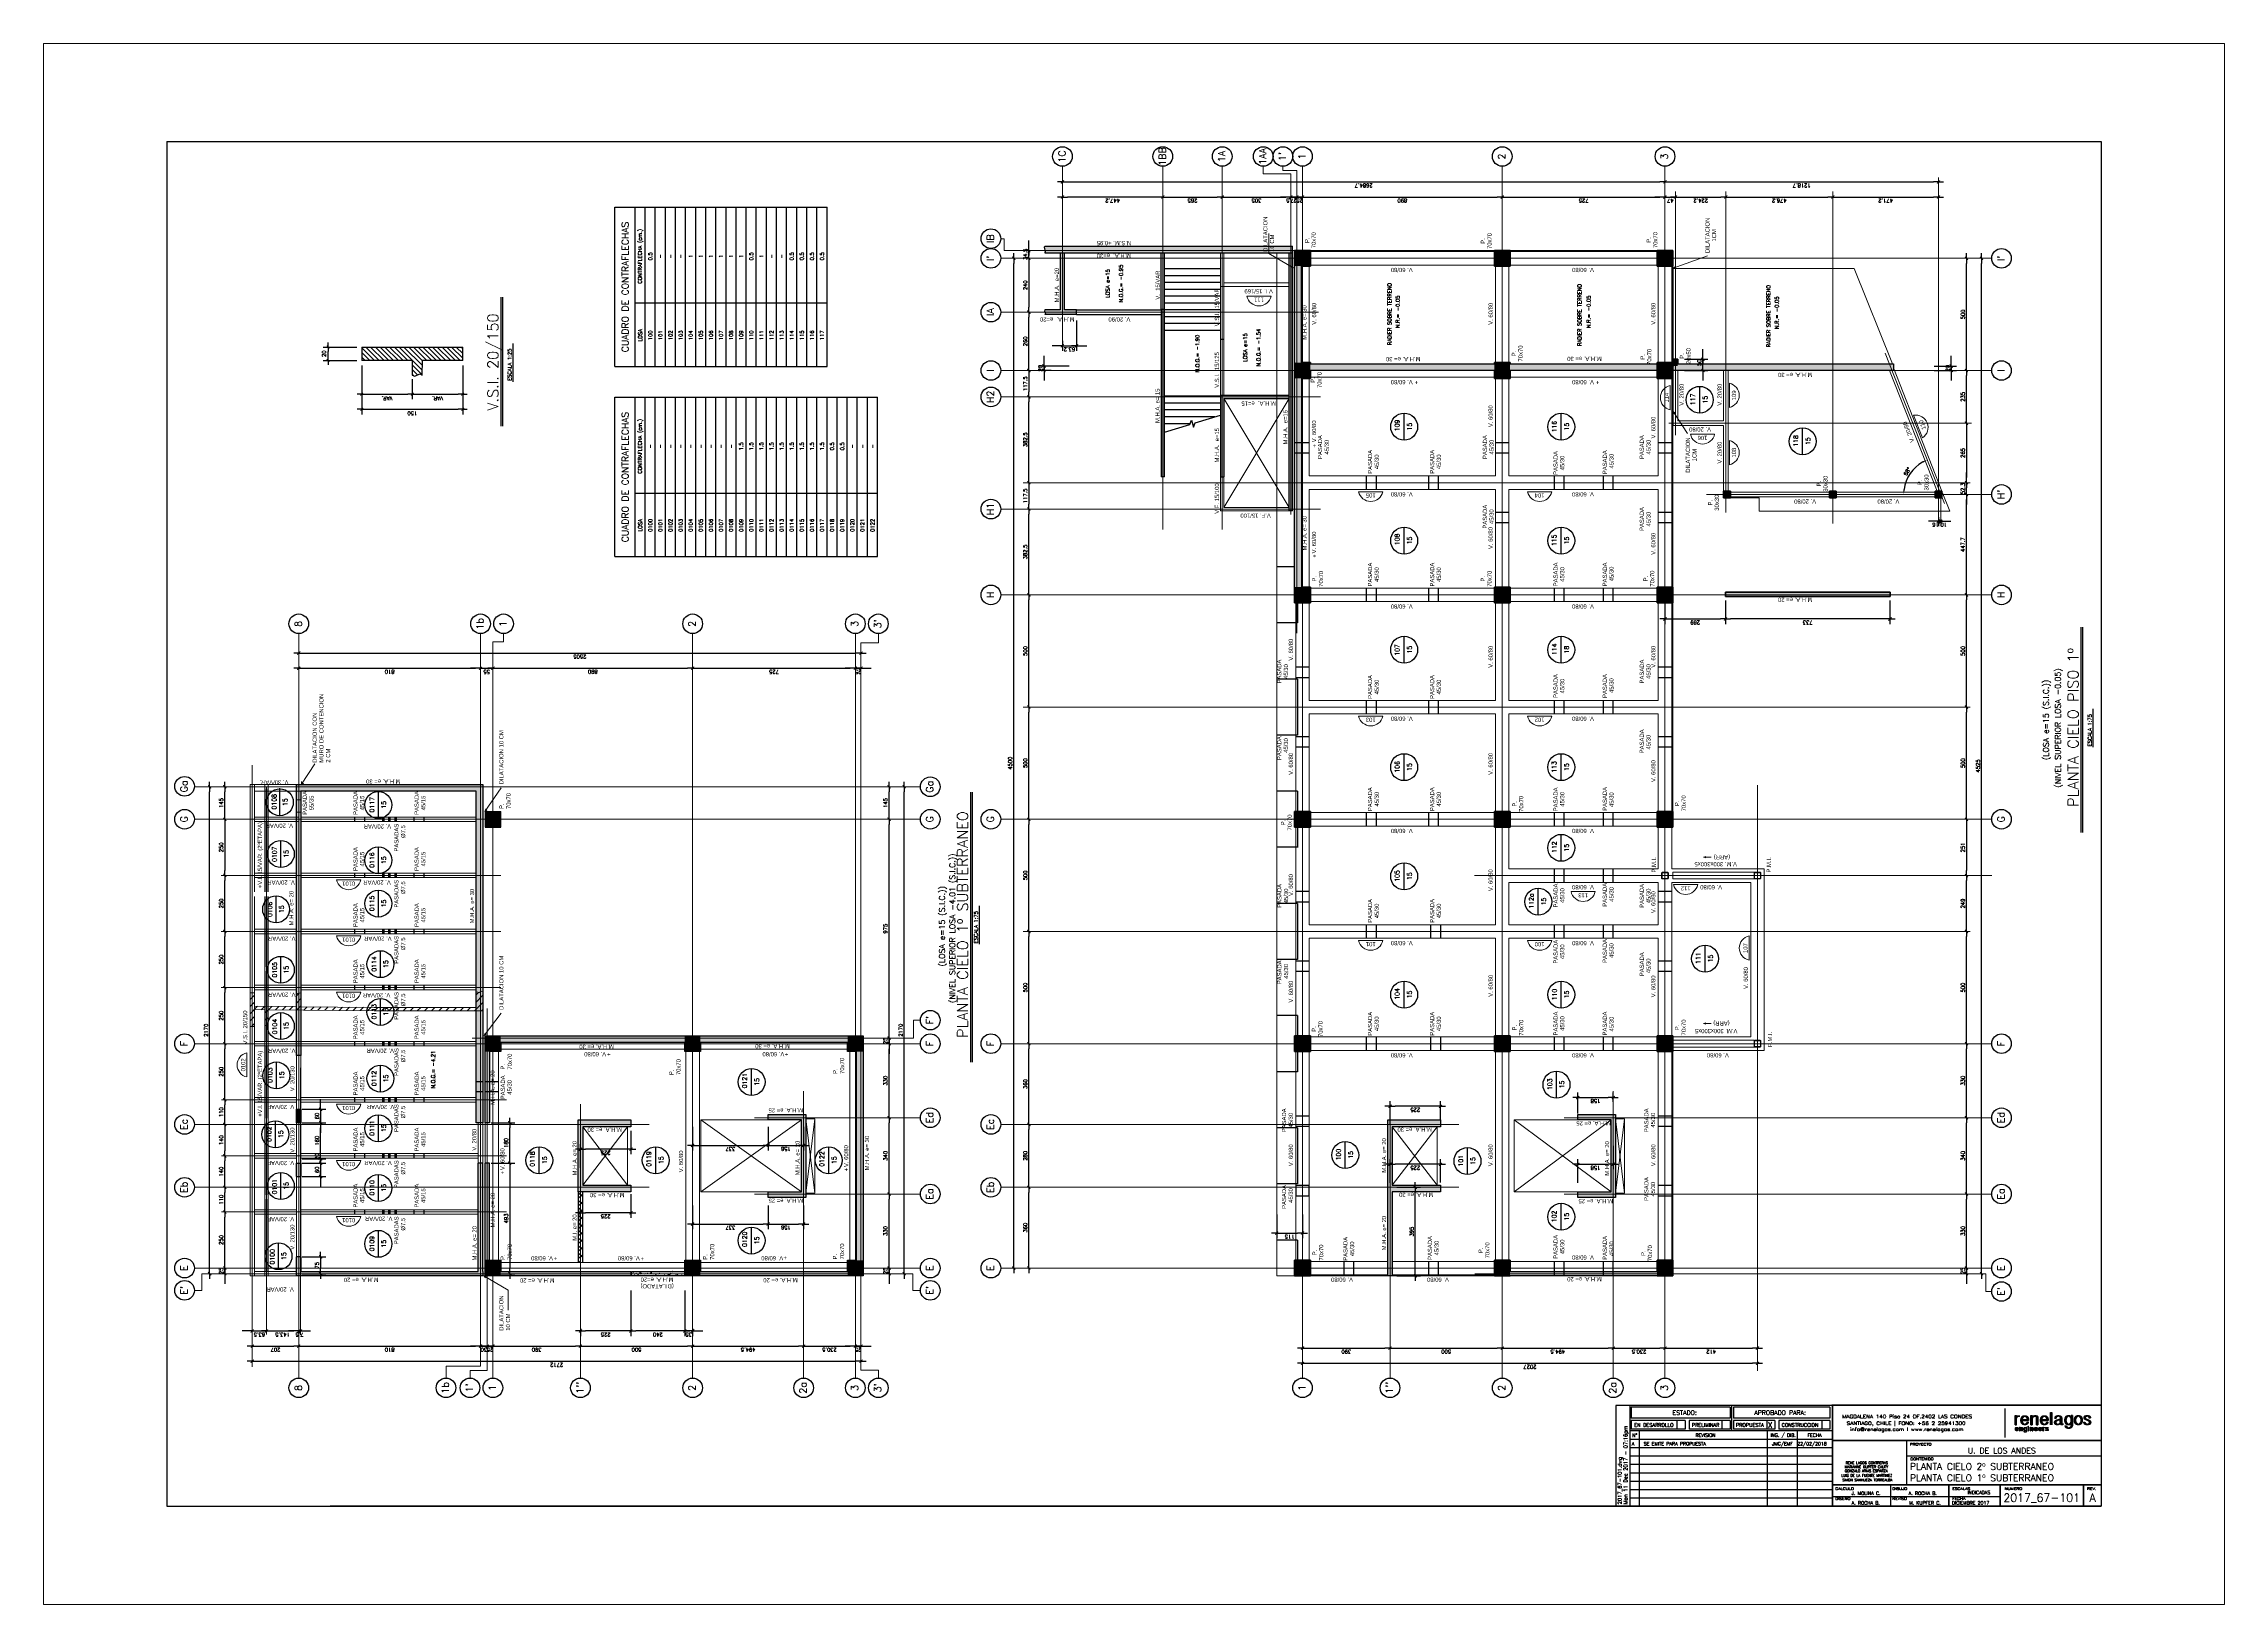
# Paper-space layout 'ESCALA 1-100' of a CAD drawing. Extents: x -354 to 618, y -256 to 440.
# The model-space entities are those that its viewports show. They can reach past a viewport. Long polylines and large blocks are cut down to what shows.
import ezdxf
from ezdxf.enums import TextEntityAlignment as Align

# ---------------------------------------------------------------- set-up
doc = ezdxf.new("R2010")
doc.units = 0
doc.header["$LTSCALE"] = 45
doc.header["$MEASUREMENT"] = 0
for name, pattern in [('DASHED', [0.75, 0.5, -0.25]), ('Grid Line', [2.2225, 1.27, -0.3175, 0.3175, -0.3175]), ('HIDDEN', [9.525, 6.35, -3.175]), ('RLE-PROYECCION', [0.71438, 0.47625, -0.23813])]:
    doc.linetypes.add(name, pattern=pattern)
doc.layers.get('0').update_dxf_attribs({"linetype": 'CONTINUOUS'})
for name, color, linetype, lineweight in [('A-ANNO-TEXT', 2, 'CONTINUOUS', 9), ('RLE-EJE', 3, 'CONTINUOUS', 25), ('RLE-EJES', 1, 'Grid Line', 9), ('RLE-HATCH', 1, 'CONTINUOUS', 15), ('RLE-LOSA', 3, 'CONTINUOUS', 15), ('RLE-MURO', 5, 'CONTINUOUS', 25), ('RLE-NIVELES', 3, 'CONTINUOUS', 9), ('RLE-PILAR', 5, 'CONTINUOUS', 50), ('RLE-PROYECCION', 2, 'RLE-PROYECCION', 15), ('RLE-SOLID', 252, 'CONTINUOUS', 15), ('RLE-TEXTO-1', 9, 'CONTINUOUS', 9), ('RLE-VANOS', 1, 'CONTINUOUS', 15), ('RLE-VIGA', 3, 'CONTINUOUS', 15)]:
    doc.layers.add(name, color=color, linetype=linetype, lineweight=lineweight)
for name, color, linetype in [('CONTORNOS', 3, 'CONTINUOUS'), ('FORMATO', 7, 'CONTINUOUS'), ('RLA-CORTES', 5, 'CONTINUOUS'), ('RLA-COTAS', 2, 'CONTINUOUS'), ('RLA-COTAS1', 2, 'CONTINUOUS'), ('RLA-FORMATO', 7, 'CONTINUOUS'), ('RLA-HATCH2', 1, 'HIDDEN'), ('RLA-LOGO', 7, 'CONTINUOUS'), ('RLA-LOSAS', 3, 'CONTINUOUS'), ('RLA-MURO DILATADO', 3, 'CONTINUOUS'), ('RLA-MURO INV DILATADO', 2, 'DASHED'), ('RLA-SEGMENTOS1', 2, 'DASHED'), ('RLA-TEXTOS1', 9, 'CONTINUOUS'), ('RLA-TEXTOS2', 6, 'CONTINUOUS')]:
    doc.layers.add(name, color=color, linetype=linetype)
doc.layers.add('VIEW', color=7, linetype='CONTINUOUS', plot=False)
doc.styles.add('Arial_1', font='arial.ttf', dxfattribs={"height": 18.75})
doc.styles.add('Arial_2', font='arial.ttf', dxfattribs={"height": 18.75})
doc.styles.add('DIREC', font='ROMAND', dxfattribs={"width": 1.2})
doc.styles.add('INGCIV', font='ROMAND', dxfattribs={"width": 1.2})
doc.styles.add('ROMAND', font='romand', dxfattribs={"height": 31.5})
doc.styles.add('ROMANS', font='ROMANS.shx', dxfattribs={"height": 16.875})
doc.styles.add('SIETE50', font='ROMAND.SHX', dxfattribs={"height": 31.5})
doc.dimstyles.new('ING-75', dxfattribs={"dimscale": 75, "dimtxt": 0.27, "dimasz": 0.3, "dimexe": 0, "dimexo": 0, "dimgap": 0.1, "dimtad": 1, "dimdec": 1, "dimzin": 12, "dimdsep": 46, "dimtxsty": 'ROMANS', "dimblk": 'TICK1', "dimblk1": 'TICK1', "dimblk2": 'TICK1', "dimcen": 0.09, "dimclrd": 2, "dimclre": 1, "dimclrt": 3, "dimadec": 0, "dimazin": 0, "dimtfac": 1, "dimtdec": 0, "dimtix": 1, "dimtmove": 2, "dimatfit": 3, "dimldrblk": 'TICK1', "dimfxl": 0, "dimfxlon": 1, "dimtolj": 1, "dimtzin": 0, "dimarcsym": 0})
doc.dimstyles.new('ING25', dxfattribs={"dimscale": 50, "dimtxt": 0.3, "dimasz": 0.4, "dimexe": 0.2, "dimexo": 1, "dimgap": 0.2, "dimtad": 1, "dimdec": 1, "dimlfac": 0.33333, "dimzin": 12, "dimdsep": 46, "dimtxsty": 'ROMANS', "dimblk1": 'TICK1', "dimblk2": 'TICK1', "dimsah": 1, "dimcen": 0.1, "dimse1": 1, "dimse2": 1, "dimclrd": 2, "dimclre": 4, "dimclrt": 3, "dimadec": 0, "dimazin": 0, "dimtfac": 1, "dimtdec": 1, "dimtix": 1, "dimtmove": 2, "dimatfit": 3, "dimldrblk": 'TICK1', "dimfxl": 0.2, "dimtolj": 1, "dimtzin": 12, "dimarcsym": 0})

# ---------------------------------------------------------------- blocks, each defined once
blk = doc.blocks.new('viñeta-rl')
at = {"layer": 'RLA-FORMATO', "color": 2, "linetype": 'Continuous'}
for p, q in [((-797.5, 298.8), (-1441, 298.8)), ((-1441, 298.8), (-1441, -1.2)), ((-1400, 298.8), (-1400, 0)), ((-1395.5, 293.8), (-1395.5, 261.3)), ((-1101.9, 293.8), (-1395.5, 293.8)), ((-1101.9, 261.3), (-1395.5, 261.3)), ((-1101.9, 293.8), (-1101.9, 261.3)), ((-805.2, 293.8), (-1092.3, 293.8)), ((-1092.3, 293.8), (-1092.3, 261.3)), ((-805.2, 261.3), (-1092.3, 261.3)), ((-805.2, 293.8), (-805.2, 261.3)), ((-286.2, 289.9), (-286.2, 204.6)), ((-797.5, 223.6), (-1400, 223.6)), ((-797.5, 198.6), (-1400, 198.6)), ((-1395.5, 254.6), (-1395.5, 228.6)), ((-1235.8, 254.6), (-1395.5, 254.6)), ((-1235.8, 228.6), (-1395.5, 228.6)), ((-1372.5, 223.6), (-1372.5, 0)), ((-1223.8, 254.6), (-1223.8, 228.6)), ((-1101.9, 254.6), (-1223.8, 254.6)), ((-1101.9, 228.6), (-1223.8, 228.6)), ((-969, 254.6), (-1092.3, 254.6)), ((-969, 228.6), (-1092.3, 228.6)), ((-991.5, 223.6), (-991.5, 0)), ((-805.2, 254.6), (-957, 254.6)), ((-805.2, 228.6), (-957, 228.6)), ((-902.5, 223.6), (-902.5, 0)), ((-578.3, 195.3), (-578.3, 63.3)), ((-797.5, 173.6), (-1400, 173.6)), ((-797.5, 148.6), (-1400, 148.6)), ((-578.3, 149.8), (0, 149.8)), ((-797.5, 123.6), (-1400, 123.6)), ((-797.5, 98.6), (-1400, 98.6)), ((-795.7, 73.6), (-1398.2, 73.6)), ((-797.5, 48.6), (-1400, 48.6)), ((-797.5, 23.6), (-1400, 23.6)), ((-797.5, 28.8), (-300, 28.8)), ((-625, 0), (-625, 63.3))]:
    blk.add_line(p, q, dxfattribs=at)
at = {"layer": 'RLA-FORMATO', "color": 3}
blk.add_line((-1097.1, 223.6), (-1097.1, 298.8), dxfattribs=at)
at = {"layer": 'RLA-FORMATO', "color": 2}
for p, q in [((-1260, 254.6), (-1260, 228.6)), ((-1235.8, 254.6), (-1235.8, 228.6)), ((-1126.1, 254.6), (-1126.1, 228.6)), ((-1101.9, 254.6), (-1101.9, 228.6)), ((-1092.3, 254.6), (-1092.3, 228.6)), ((-993.2, 254.6), (-993.2, 228.6)), ((-969, 254.6), (-969, 228.6)), ((-957, 254.6), (-957, 228.6)), ((-829.4, 254.6), (-829.4, 228.6)), ((-805.2, 254.6), (-805.2, 228.6))]:
    blk.add_line(p, q, dxfattribs=at)
at = {"layer": 'RLA-FORMATO', "color": 5, "const_width": 5}
for points in [[(0, 300), (-797.5, 300), (-797.5, 0)], [(0, 195.3), (-797.5, 195.3)], [(0, 63.3), (-797.5, 63.3)], [(-452.5, 0), (-452.5, 63.3)], [(-300, 0), (-300, 63.3)], [(-52.5, 0), (-52.5, 63.3)]]:
    blk.add_lwpolyline(points, dxfattribs=at)
at = {"layer": 'RLA-LOGO', "color": 9, "true_color": 0xc0c0c0}
for p, q in [((-255.3, 241.7), (-255.3, 269.6)), ((-255.3, 241.7), (-255.3, 269.6)), ((-255.3, 269.6), (-251.3, 269.6)), ((-255.2, 241.7), (-255.2, 269.6)), ((-255.2, 241.7), (-255.2, 269.6)), ((-255.1, 241.7), (-255.1, 269.6)), ((-255.1, 241.7), (-255.1, 269.6)), ((-255, 241.7), (-255, 269.6)), ((-255, 241.7), (-255, 269.6)), ((-255, 241.7), (-255, 269.6)), ((-254.9, 241.7), (-254.9, 269.6)), ((-254.9, 241.7), (-254.9, 269.6)), ((-254.8, 241.7), (-254.8, 269.6)), ((-254.8, 241.7), (-254.8, 269.6)), ((-254.7, 241.7), (-254.7, 269.6)), ((-254.7, 241.7), (-254.7, 269.6)), ((-254.6, 241.7), (-254.6, 269.6)), ((-254.6, 241.7), (-254.6, 269.6)), ((-254.5, 241.7), (-254.5, 269.6)), ((-254.5, 241.7), (-254.5, 269.6)), ((-254.5, 241.7), (-254.5, 269.6)), ((-254.4, 241.7), (-254.4, 269.6)), ((-254.4, 241.7), (-254.4, 269.6)), ((-254.3, 241.7), (-254.3, 269.6)), ((-254.3, 241.7), (-254.3, 269.6)), ((-254.2, 241.7), (-254.2, 269.6)), ((-254.2, 241.7), (-254.2, 269.6)), ((-254.1, 241.7), (-254.1, 269.6)), ((-254.1, 241.7), (-254.1, 269.6)), ((-254.1, 241.7), (-254.1, 269.6)), ((-254, 241.7), (-254, 269.6)), ((-254, 241.7), (-254, 269.6)), ((-253.9, 241.7), (-253.9, 269.6)), ((-253.9, 241.7), (-253.9, 269.6)), ((-253.8, 241.7), (-253.8, 269.6)), ((-253.8, 241.7), (-253.8, 269.6)), ((-253.7, 241.7), (-253.7, 269.6)), ((-253.7, 241.7), (-253.7, 269.6)), ((-253.6, 241.7), (-253.6, 269.6)), ((-253.6, 241.7), (-253.6, 269.6)), ((-253.6, 241.7), (-253.6, 269.6)), ((-253.5, 241.7), (-253.5, 269.6)), ((-253.5, 241.7), (-253.5, 269.6)), ((-253.4, 241.7), (-253.4, 269.6)), ((-253.4, 241.7), (-253.4, 269.6)), ((-253.3, 241.7), (-253.3, 269.6)), ((-253.3, 241.7), (-253.3, 269.6)), ((-253.2, 241.7), (-253.2, 269.6)), ((-253.2, 241.7), (-253.2, 269.6)), ((-253.2, 241.7), (-253.2, 269.6)), ((-253.1, 241.7), (-253.1, 269.6)), ((-253.1, 241.7), (-253.1, 269.6)), ((-253, 241.7), (-253, 269.6)), ((-253, 241.7), (-253, 269.6)), ((-252.9, 241.7), (-252.9, 269.6)), ((-252.9, 241.7), (-252.9, 269.6)), ((-252.8, 241.7), (-252.8, 269.6)), ((-252.8, 241.7), (-252.8, 269.6)), ((-252.7, 241.7), (-252.7, 269.6)), ((-252.7, 241.7), (-252.7, 269.6)), ((-252.7, 241.7), (-252.7, 269.6)), ((-252.6, 241.7), (-252.6, 269.6)), ((-252.6, 241.7), (-252.6, 269.6)), ((-252.5, 241.7), (-252.5, 269.6)), ((-252.5, 241.7), (-252.5, 269.6)), ((-252.4, 241.7), (-252.4, 269.6)), ((-252.4, 241.7), (-252.4, 269.6)), ((-252.3, 241.7), (-252.3, 269.6)), ((-252.3, 241.7), (-252.3, 269.6)), ((-252.3, 241.7), (-252.3, 269.6)), ((-252.2, 241.7), (-252.2, 269.6)), ((-252.2, 241.7), (-252.2, 269.6)), ((-252.1, 241.7), (-252.1, 269.6)), ((-252.1, 241.7), (-252.1, 269.6)), ((-252, 241.7), (-252, 269.6)), ((-252, 241.7), (-252, 269.6)), ((-251.9, 241.7), (-251.9, 269.6)), ((-251.9, 241.7), (-251.9, 269.6)), ((-251.8, 241.7), (-251.8, 269.6)), ((-251.8, 241.7), (-251.8, 269.6)), ((-251.8, 241.7), (-251.8, 269.6)), ((-251.7, 241.7), (-251.7, 269.6)), ((-251.7, 241.7), (-251.7, 269.6)), ((-251.6, 241.7), (-251.6, 269.6)), ((-251.6, 241.7), (-251.6, 269.6)), ((-251.5, 241.7), (-251.5, 269.6)), ((-251.5, 241.7), (-251.5, 269.6)), ((-251.4, 241.7), (-251.4, 269.6)), ((-251.4, 241.7), (-251.4, 269.6)), ((-251.4, 241.7), (-251.4, 269.6)), ((-251.3, 269.6), (-251.3, 266.3)), ((-251.3, 241.7), (-251.3, 269.6)), ((-251.3, 266.3), (-251.1, 266.3)), ((-251.3, 259.9), (-251.3, 266.3)), ((-251.2, 260.3), (-251.2, 266.3)), ((-251.2, 260.5), (-251.2, 266.3)), ((-251.1, 260.9), (-251.1, 266.4)), ((-251.1, 260.7), (-251.1, 266.3)), ((-251, 261.2), (-251, 266.6)), ((-251, 261.1), (-251, 266.5)), ((-250.9, 261.6), (-250.9, 266.8)), ((-250.9, 261.5), (-250.9, 266.7)), ((-250.9, 261.4), (-250.9, 266.6)), ((-250.8, 261.7), (-250.8, 266.9)), ((-250.8, 261.8), (-250.8, 266.9)), ((-250.7, 262), (-250.7, 267.1)), ((-250.7, 261.9), (-250.7, 267)), ((-250.6, 262.2), (-250.6, 267.2)), ((-250.6, 262.1), (-250.6, 267.1)), ((-250.5, 262.5), (-250.5, 267.4)), ((-250.5, 262.3), (-250.5, 267.3)), ((-250.5, 262.4), (-250.5, 267.3)), ((-250.4, 262.6), (-250.4, 267.5)), ((-250.4, 262.5), (-250.4, 267.4)), ((-250.3, 262.8), (-250.3, 267.6)), ((-250.3, 262.7), (-250.3, 267.5)), ((-250.2, 262.8), (-250.2, 267.7)), ((-250.2, 262.9), (-250.2, 267.7)), ((-250.1, 263), (-250.1, 267.8)), ((-250.1, 263), (-250.1, 267.8)), ((-250, 263.2), (-250, 268)), ((-250, 263.1), (-250, 267.9)), ((-250, 263.2), (-250, 267.9)), ((-249.9, 263.3), (-249.9, 268)), ((-249.9, 263.3), (-249.9, 268)), ((-249.8, 263.4), (-249.8, 268.1)), ((-249.8, 263.4), (-249.8, 268.1)), ((-249.7, 263.5), (-249.7, 268.2)), ((-249.7, 263.5), (-249.7, 268.2)), ((-249.6, 263.6), (-249.6, 268.3)), ((-249.6, 263.6), (-249.6, 268.3)), ((-249.6, 263.7), (-249.6, 268.3)), ((-249.5, 263.7), (-249.5, 268.4)), ((-249.5, 263.8), (-249.5, 268.4)), ((-249.4, 263.8), (-249.4, 268.5)), ((-249.4, 263.9), (-249.4, 268.5)), ((-249.3, 264), (-249.3, 268.6)), ((-249.3, 263.9), (-249.3, 268.5)), ((-249.2, 264), (-249.2, 268.6)), ((-249.2, 264.1), (-249.2, 268.6)), ((-249.1, 264.1), (-249.1, 268.7)), ((-249.1, 264.1), (-249.1, 268.7)), ((-249.1, 264.2), (-249.1, 268.7)), ((-249, 264.2), (-249, 268.8)), ((-249, 264.3), (-249, 268.8)), ((-248.9, 264.3), (-248.9, 268.9)), ((-248.9, 264.3), (-248.9, 268.8)), ((-248.8, 264.4), (-248.8, 268.9)), ((-248.8, 264.4), (-248.8, 268.9)), ((-248.7, 264.4), (-248.7, 269)), ((-248.7, 264.5), (-248.7, 269)), ((-248.7, 264.5), (-248.7, 269)), ((-248.6, 264.6), (-248.6, 269.1)), ((-248.6, 264.5), (-248.6, 269)), ((-248.5, 264.6), (-248.5, 269.1)), ((-248.5, 264.6), (-248.5, 269.1)), ((-248.4, 264.7), (-248.4, 269.2)), ((-248.4, 264.7), (-248.4, 269.1)), ((-248.3, 264.7), (-248.3, 269.2)), ((-248.3, 264.7), (-248.3, 269.2)), ((-248.2, 264.8), (-248.2, 269.3)), ((-248.2, 264.8), (-248.2, 269.3)), ((-248.2, 264.8), (-248.2, 269.2)), ((-248.1, 264.9), (-248.1, 269.3)), ((-248.1, 264.9), (-248.1, 269.3)), ((-248, 264.9), (-248, 269.4)), ((-248, 264.9), (-248, 269.4)), ((-247.9, 265), (-247.9, 269.4)), ((-247.9, 265), (-247.9, 269.4)), ((-247.8, 265), (-247.8, 269.5)), ((-247.8, 265.1), (-247.8, 269.5)), ((-247.8, 265), (-247.8, 269.4)), ((-247.7, 265.1), (-247.7, 269.5)), ((-247.7, 265.1), (-247.7, 269.5)), ((-247.6, 265.1), (-247.6, 269.5)), ((-247.6, 265.1), (-247.6, 269.5)), ((-247.5, 265.2), (-247.5, 269.6)), ((-247.5, 265.2), (-247.5, 269.6)), ((-247.4, 265.2), (-247.4, 269.6)), ((-247.4, 265.2), (-247.4, 269.6)), ((-247.3, 265.3), (-247.3, 269.7)), ((-247.3, 265.2), (-247.3, 269.6)), ((-247.3, 265.3), (-247.3, 269.6)), ((-247.2, 265.3), (-247.2, 269.7)), ((-247.2, 265.3), (-247.2, 269.7)), ((-247.1, 265.3), (-247.1, 269.7)), ((-247.1, 265.4), (-247.1, 269.7)), ((-247, 265.4), (-247, 269.8)), ((-247, 265.4), (-247, 269.7)), ((-246.9, 265.4), (-246.9, 269.8)), ((-246.9, 265.4), (-246.9, 269.8)), ((-246.9, 265.4), (-246.9, 269.8)), ((-246.8, 265.4), (-246.8, 269.8)), ((-246.8, 265.5), (-246.8, 269.8)), ((-246.7, 265.5), (-246.7, 269.8)), ((-246.7, 265.5), (-246.7, 269.8)), ((-246.6, 265.5), (-246.6, 269.9)), ((-246.6, 265.5), (-246.6, 269.8)), ((-246.5, 265.5), (-246.5, 269.9)), ((-246.5, 265.5), (-246.5, 269.9)), ((-246.4, 265.6), (-246.4, 269.9)), ((-246.4, 265.6), (-246.4, 269.9)), ((-246.4, 265.6), (-246.4, 269.9)), ((-246.3, 265.6), (-246.3, 269.9)), ((-246.3, 265.6), (-246.3, 269.9)), ((-246.2, 265.6), (-246.2, 269.9)), ((-246.2, 265.6), (-246.2, 269.9)), ((-246.1, 265.6), (-246.1, 269.9)), ((-246.1, 265.6), (-246.1, 269.9)), ((-246, 265.6), (-246, 270)), ((-246, 265.7), (-246, 270)), ((-246, 265.7), (-246, 270)), ((-245.9, 265.7), (-245.9, 270)), ((-245.9, 265.7), (-245.9, 270)), ((-245.8, 265.7), (-245.8, 270)), ((-245.8, 265.7), (-245.8, 270)), ((-245.7, 265.7), (-245.7, 270)), ((-245.7, 265.7), (-245.7, 270)), ((-245.6, 265.7), (-245.6, 270)), ((-245.6, 265.7), (-245.6, 270)), ((-245.5, 265.7), (-245.5, 270)), ((-245.5, 265.7), (-245.5, 270)), ((-245.5, 265.7), (-245.5, 270)), ((-245.4, 265.7), (-245.4, 270)), ((-245.4, 265.7), (-245.4, 270)), ((-245.3, 265.7), (-245.3, 270)), ((-245.3, 265.7), (-245.3, 270)), ((-245.2, 265.8), (-245.2, 270)), ((-245.2, 265.8), (-245.2, 270)), ((-245.1, 265.8), (-245.1, 270)), ((-245.1, 265.8), (-245.1, 270)), ((-245.1, 265.8), (-245.1, 270)), ((-245, 265.8), (-245, 270)), ((-245, 265.8), (-245, 270)), ((-244.9, 265.8), (-244.9, 270)), ((-244.9, 265.8), (-244.9, 270)), ((-244.8, 265.8), (-244.8, 270)), ((-244.8, 265.8), (-244.8, 270)), ((-244.7, 265.8), (-244.7, 270)), ((-244.7, 265.8), (-244.7, 270)), ((-244.6, 265.8), (-244.6, 270)), ((-244.6, 265.8), (-244.6, 270)), ((-244.6, 265.8), (-244.6, 270)), ((-244.5, 265.8), (-244.5, 270)), ((-244.5, 265.8), (-244.5, 270)), ((-244.4, 265.8), (-244.4, 270)), ((-244.4, 265.8), (-244.4, 270)), ((-244.3, 265.8), (-244.3, 270)), ((-244.3, 265.7), (-244.3, 270)), ((-244.2, 265.7), (-244.2, 270)), ((-244.2, 265.7), (-244.2, 270)), ((-244.2, 265.7), (-244.2, 270)), ((-244.1, 265.7), (-244.1, 269.9)), ((-244.1, 265.7), (-244.1, 269.9)), ((-244, 265.7), (-244, 269.9)), ((-244, 265.7), (-244, 269.9)), ((-243.9, 265.7), (-243.9, 269.9)), ((-243.9, 265.7), (-243.9, 269.9)), ((-243.8, 265.7), (-243.8, 269.9)), ((-243.8, 265.7), (-243.8, 269.9)), ((-243.7, 265.7), (-243.7, 269.9)), ((-243.7, 265.7), (-243.7, 269.9)), ((-243.7, 265.7), (-243.7, 269.9)), ((-243.6, 265.7), (-243.6, 269.9)), ((-243.6, 265.6), (-243.6, 269.8)), ((-243.5, 265.6), (-243.5, 269.8)), ((-243.5, 265.6), (-243.5, 269.8)), ((-243.4, 265.6), (-243.4, 269.8)), ((-243.4, 265.6), (-243.4, 269.8)), ((-243.3, 265.6), (-243.3, 269.8)), ((-243.3, 265.6), (-243.3, 269.8)), ((-243.3, 265.6), (-243.3, 269.8)), ((-243.2, 265.6), (-243.2, 269.8)), ((-243.2, 265.6), (-243.2, 269.7)), ((-243.1, 265.5), (-243.1, 269.7)), ((-243.1, 265.5), (-243.1, 269.7)), ((-243, 265.5), (-243, 269.7)), ((-243, 265.5), (-243, 269.7)), ((-242.9, 265.5), (-242.9, 269.7)), ((-242.9, 265.5), (-242.9, 269.6)), ((-242.8, 265.5), (-242.8, 269.6)), ((-242.8, 265.5), (-242.8, 269.6)), ((-242.8, 265.4), (-242.8, 269.6)), ((-242.7, 265.4), (-242.7, 269.6)), ((-242.7, 265.4), (-242.7, 269.6)), ((-242.6, 265.4), (-242.6, 269.6)), ((-242.6, 265.4), (-242.6, 269.5)), ((-242.6, 265.4), (-242.6, 269.5)), ((-238.6, 259.4), (-238.6, 251)), ((-238.6, 259.2), (-238.6, 251.2)), ((-238.5, 259.8), (-238.5, 250.6)), ((-238.5, 259.6), (-238.5, 250.8)), ((-238.4, 260.2), (-238.4, 250.3)), ((-238.4, 260), (-238.4, 250.5)), ((-238.3, 260.5), (-238.3, 250)), ((-238.3, 260.4), (-238.3, 250.2)), ((-238.2, 261), (-238.2, 249.6)), ((-238.2, 260.9), (-238.2, 249.7)), ((-238.2, 260.7), (-238.2, 249.9)), ((-238.1, 261.3), (-238.1, 249.4)), ((-238.1, 261.2), (-238.1, 249.5)), ((-238, 261.6), (-238, 249.1)), ((-238, 261.5), (-238, 249.2)), ((-237.9, 261.9), (-237.9, 248.9)), ((-237.9, 261.7), (-237.9, 249)), ((-237.8, 262.1), (-237.8, 248.7)), ((-237.8, 262), (-237.8, 248.8)), ((-237.7, 262.4), (-237.7, 248.4)), ((-237.7, 262.3), (-237.7, 248.5)), ((-237.7, 262.2), (-237.7, 248.6)), ((-237.6, 262.6), (-237.6, 248.2)), ((-237.6, 262.5), (-237.6, 248.3)), ((-237.5, 262.8), (-237.5, 248)), ((-237.5, 262.7), (-237.5, 248)), ((-237.4, 263), (-237.4, 247.8)), ((-237.4, 262.9), (-237.4, 247.9)), ((-237.3, 263.3), (-237.3, 247.5)), ((-237.3, 263.2), (-237.3, 247.6)), ((-237.3, 263.1), (-237.3, 247.7)), ((-237.2, 263.5), (-237.2, 247.3)), ((-237.2, 263.4), (-237.2, 247.4)), ((-237.1, 263.6), (-237.1, 247.2)), ((-237.1, 263.6), (-237.1, 247.1)), ((-237, 263.8), (-237, 247)), ((-237, 263.7), (-237, 247)), ((-236.9, 263.9), (-236.9, 246.9)), ((-236.9, 263.9), (-236.9, 246.8)), ((-236.8, 264.2), (-236.8, 246.6)), ((-236.8, 264.1), (-236.8, 246.6)), ((-236.8, 264), (-236.8, 246.7)), ((-236.7, 264.3), (-236.7, 246.4)), ((-236.7, 264.2), (-236.7, 246.5)), ((-236.6, 264.4), (-236.6, 246.4)), ((-236.6, 264.4), (-236.6, 246.3)), ((-236.5, 264.6), (-236.5, 246.1)), ((-236.5, 264.5), (-236.5, 246.2)), ((-236.4, 264.8), (-236.4, 245.9)), ((-236.4, 264.7), (-236.4, 246)), ((-236.4, 264.6), (-236.4, 246.1)), ((-236.3, 264.9), (-236.3, 245.8)), ((-236.3, 264.8), (-236.3, 245.9)), ((-236.2, 265), (-236.2, 245.7)), ((-236.2, 264.9), (-236.2, 245.8)), ((-236.1, 265.1), (-236.1, 245.6)), ((-236.1, 265.1), (-236.1, 245.6)), ((-236, 265.2), (-236, 245.5)), ((-236, 265.2), (-236, 245.5)), ((-235.9, 265.4), (-235.9, 245.3)), ((-235.9, 265.4), (-235.9, 245.3)), ((-235.9, 265.3), (-235.9, 245.4)), ((-235.8, 265.5), (-235.8, 245.2)), ((-235.8, 265.5), (-235.8, 245.2)), ((-235.7, 265.6), (-235.7, 245.1)), ((-235.7, 265.6), (-235.7, 245.1)), ((-235.6, 265.8), (-235.6, 245)), ((-235.6, 265.7), (-235.6, 245)), ((-235.5, 265.9), (-235.5, 244.9)), ((-235.5, 265.9), (-235.5, 244.8)), ((-235.5, 265.8), (-235.5, 244.9)), ((-235.4, 266), (-235.4, 244.8)), ((-235.4, 266), (-235.4, 244.7)), ((-235.3, 266.1), (-235.3, 244.7)), ((-235.3, 266.1), (-235.3, 244.6)), ((-235.2, 266.2), (-235.2, 244.6)), ((-235.2, 266.2), (-235.2, 244.5)), ((-235.1, 266.3), (-235.1, 244.5)), ((-235.1, 266.3), (-235.1, 244.4)), ((-235, 266.5), (-235, 254.5)), ((-235, 266.4), (-235, 244.4)), ((-235, 266.4), (-235, 244.3)), ((-234.9, 266.5), (-234.9, 254.5)), ((-234.9, 266.5), (-234.9, 254.5)), ((-234.8, 266.6), (-234.8, 254.5)), ((-234.8, 266.6), (-234.8, 254.5)), ((-234.7, 266.7), (-234.7, 254.5)), ((-234.7, 266.7), (-234.7, 258.2)), ((-234.6, 266.8), (-234.6, 258.4)), ((-234.6, 266.8), (-234.6, 258.6)), ((-234.6, 266.8), (-234.6, 258.8)), ((-234.5, 266.9), (-234.5, 259)), ((-234.5, 266.9), (-234.5, 259.2)), ((-234.4, 267), (-234.4, 259.4)), ((-234.4, 267), (-234.4, 259.5)), ((-234.3, 267.1), (-234.3, 259.8)), ((-234.3, 267), (-234.3, 259.7)), ((-234.2, 267.2), (-234.2, 260.1)), ((-234.2, 267.1), (-234.2, 260)), ((-234.1, 267.3), (-234.1, 260.5)), ((-234.1, 267.2), (-234.1, 260.2)), ((-234.1, 267.2), (-234.1, 260.4)), ((-234, 267.4), (-234, 260.7)), ((-234, 267.3), (-234, 260.6)), ((-233.9, 267.4), (-233.9, 260.8)), ((-233.9, 267.4), (-233.9, 261)), ((-233.8, 267.5), (-233.8, 261.1)), ((-233.8, 267.5), (-233.8, 261.2)), ((-233.7, 267.6), (-233.7, 261.4)), ((-233.7, 267.6), (-233.7, 261.5)), ((-233.7, 267.5), (-233.7, 261.3)), ((-233.6, 267.7), (-233.6, 261.7)), ((-233.6, 267.6), (-233.6, 261.6)), ((-233.5, 267.7), (-233.5, 261.8)), ((-233.5, 267.7), (-233.5, 261.9)), ((-233.4, 267.8), (-233.4, 261.9)), ((-233.4, 267.8), (-233.4, 262)), ((-233.3, 267.8), (-233.3, 262.1)), ((-233.3, 267.8), (-233.3, 262.2)), ((-233.2, 267.9), (-233.2, 262.3)), ((-233.2, 267.9), (-233.2, 262.3)), ((-233.2, 267.9), (-233.2, 262.4)), ((-233.1, 268), (-233.1, 262.5)), ((-233.1, 268), (-233.1, 262.6)), ((-233, 268.1), (-233, 262.7)), ((-233, 268), (-233, 262.6)), ((-232.9, 268.1), (-232.9, 262.8)), ((-232.9, 268.1), (-232.9, 262.8)), ((-232.8, 268.2), (-232.8, 263)), ((-232.8, 268.2), (-232.8, 263)), ((-232.8, 268.1), (-232.8, 262.9)), ((-232.7, 268.2), (-232.7, 263.1)), ((-232.7, 268.2), (-232.7, 263.2)), ((-232.6, 268.3), (-232.6, 263.2)), ((-232.6, 268.3), (-232.6, 263.3)), ((-232.5, 268.4), (-232.5, 263.4)), ((-232.5, 268.3), (-232.5, 263.3)), ((-232.4, 268.4), (-232.4, 263.5)), ((-232.4, 268.4), (-232.4, 263.5)), ((-232.3, 268.4), (-232.3, 263.6)), ((-232.3, 268.5), (-232.3, 263.7)), ((-232.3, 268.4), (-232.3, 263.6)), ((-232.2, 268.5), (-232.2, 263.7)), ((-232.2, 268.5), (-232.2, 263.8)), ((-232.1, 268.6), (-232.1, 263.9)), ((-232.1, 268.5), (-232.1, 263.8)), ((-232, 268.6), (-232, 263.9)), ((-232, 268.6), (-232, 263.9)), ((-231.9, 268.7), (-231.9, 264)), ((-231.9, 268.7), (-231.9, 264.1)), ((-231.9, 268.6), (-231.9, 264)), ((-231.8, 268.7), (-231.8, 264.1)), ((-231.8, 268.7), (-231.8, 264.2)), ((-231.7, 268.8), (-231.7, 264.3)), ((-231.7, 268.7), (-231.7, 264.2)), ((-231.6, 268.8), (-231.6, 264.3)), ((-231.6, 268.8), (-231.6, 264.3)), ((-231.5, 268.8), (-231.5, 264.4)), ((-231.5, 268.8), (-231.5, 264.4)), ((-231.4, 268.9), (-231.4, 264.5)), ((-231.4, 268.9), (-231.4, 264.5)), ((-231.4, 268.9), (-231.4, 264.5)), ((-231.3, 268.9), (-231.3, 264.6)), ((-231.3, 268.9), (-231.3, 264.6)), ((-231.2, 269), (-231.2, 264.6)), ((-231.2, 269), (-231.2, 264.7)), ((-231.1, 269), (-231.1, 264.7)), ((-231.1, 269), (-231.1, 264.7)), ((-231, 269.1), (-231, 264.8)), ((-231, 269.1), (-231, 264.9)), ((-231, 269), (-231, 264.8)), ((-230.9, 269.1), (-230.9, 264.9)), ((-230.9, 269.1), (-230.9, 264.9)), ((-230.8, 269.1), (-230.8, 265)), ((-230.8, 269.1), (-230.8, 265)), ((-230.7, 269.2), (-230.7, 265)), ((-230.7, 269.2), (-230.7, 265.1)), ((-230.6, 269.2), (-230.6, 265.1)), ((-230.6, 269.2), (-230.6, 265.1)), ((-230.5, 269.2), (-230.5, 265.2)), ((-230.5, 269.2), (-230.5, 265.2)), ((-230.5, 269.2), (-230.5, 265.2)), ((-230.4, 269.3), (-230.4, 265.3)), ((-230.4, 269.3), (-230.4, 265.3)), ((-230.3, 269.3), (-230.3, 265.3)), ((-230.3, 269.3), (-230.3, 265.3)), ((-230.2, 269.3), (-230.2, 265.4)), ((-230.2, 269.3), (-230.2, 265.4)), ((-230.1, 269.4), (-230.1, 265.5)), ((-230.1, 269.4), (-230.1, 265.5)), ((-230.1, 269.3), (-230.1, 265.4)), ((-230, 269.4), (-230, 265.5)), ((-230, 269.4), (-230, 265.5)), ((-229.9, 269.4), (-229.9, 265.6)), ((-229.9, 269.4), (-229.9, 265.6)), ((-229.8, 269.4), (-229.8, 265.6)), ((-229.8, 269.4), (-229.8, 265.6)), ((-229.7, 269.5), (-229.7, 265.7)), ((-229.7, 269.4), (-229.7, 265.7)), ((-229.6, 269.5), (-229.6, 265.7)), ((-229.6, 269.5), (-229.6, 265.7)), ((-229.6, 269.5), (-229.6, 265.8)), ((-229.5, 269.5), (-229.5, 265.8)), ((-229.5, 269.5), (-229.5, 265.8)), ((-229.4, 269.5), (-229.4, 265.8)), ((-229.4, 269.5), (-229.4, 265.8)), ((-229.3, 269.5), (-229.3, 265.9)), ((-229.3, 269.5), (-229.3, 265.9)), ((-229.2, 269.6), (-229.2, 265.9)), ((-229.2, 269.6), (-229.2, 265.9)), ((-229.2, 269.6), (-229.2, 265.9)), ((-229.1, 269.6), (-229.1, 266)), ((-229.1, 269.6), (-229.1, 266)), ((-229, 269.6), (-229, 266)), ((-229, 269.6), (-229, 266)), ((-228.9, 269.6), (-228.9, 266)), ((-228.9, 269.6), (-228.9, 266)), ((-228.8, 269.6), (-228.8, 266)), ((-228.8, 269.6), (-228.8, 266.1)), ((-228.7, 269.6), (-228.7, 266.1)), ((-228.7, 269.6), (-228.7, 266.1)), ((-228.7, 269.6), (-228.7, 266.1)), ((-228.6, 269.7), (-228.6, 266.1)), ((-228.6, 269.6), (-228.6, 266.1)), ((-228.5, 269.7), (-228.5, 266.1)), ((-228.5, 269.7), (-228.5, 266.1)), ((-228.4, 269.7), (-228.4, 266.1)), ((-228.4, 269.7), (-228.4, 266.1)), ((-228.3, 269.7), (-228.3, 266.1)), ((-228.3, 269.7), (-228.3, 266.2)), ((-228.3, 269.7), (-228.3, 266.2)), ((-228.2, 269.7), (-228.2, 266.2)), ((-228.2, 269.7), (-228.2, 266.2)), ((-228.1, 269.7), (-228.1, 266.2)), ((-228.1, 269.7), (-228.1, 266.2)), ((-228, 269.7), (-228, 266.2)), ((-228, 269.7), (-228, 266.2)), ((-227.9, 269.7), (-227.9, 266.2)), ((-227.9, 269.7), (-227.9, 266.2)), ((-227.8, 269.7), (-227.8, 266.2)), ((-227.8, 269.7), (-227.8, 266.2)), ((-227.8, 269.7), (-227.8, 266.2)), ((-227.7, 269.7), (-227.7, 266.2)), ((-227.7, 269.7), (-227.7, 266.2)), ((-227.6, 269.7), (-227.6, 266.2)), ((-227.6, 269.7), (-227.6, 266.2)), ((-227.5, 269.7), (-227.5, 266.2)), ((-227.5, 269.7), (-227.5, 266.2)), ((-227.4, 269.7), (-227.4, 266.2)), ((-227.4, 269.7), (-227.4, 266.2)), ((-227.4, 269.7), (-227.4, 266.2)), ((-227.3, 269.7), (-227.3, 266.2)), ((-227.3, 269.7), (-227.3, 266.2)), ((-227.2, 269.7), (-227.2, 266.2)), ((-227.2, 269.7), (-227.2, 266.2)), ((-227.1, 269.7), (-227.1, 266.2)), ((-227.1, 269.7), (-227.1, 266.2)), ((-227, 269.7), (-227, 266.2)), ((-227, 269.7), (-227, 266.2)), ((-226.9, 269.7), (-226.9, 266.2)), ((-226.9, 269.7), (-226.9, 266.2)), ((-226.9, 269.7), (-226.9, 266.2)), ((-226.8, 269.7), (-226.8, 266.2)), ((-226.8, 269.7), (-226.8, 266.2)), ((-226.7, 269.7), (-226.7, 266.2)), ((-226.7, 269.7), (-226.7, 266.2)), ((-226.6, 269.7), (-226.6, 266.2)), ((-226.6, 269.7), (-226.6, 266.2)), ((-226.5, 269.7), (-226.5, 266.2)), ((-226.5, 269.7), (-226.5, 266.2)), ((-226.5, 269.7), (-226.5, 266.2)), ((-226.4, 269.7), (-226.4, 266.2)), ((-226.4, 269.7), (-226.4, 266.2)), ((-226.3, 269.7), (-226.3, 266.2)), ((-226.3, 269.7), (-226.3, 266.2)), ((-226.2, 269.7), (-226.2, 266.2)), ((-226.2, 269.7), (-226.2, 266.2)), ((-226.1, 269.7), (-226.1, 266.1)), ((-226.1, 269.7), (-226.1, 266.1)), ((-226, 269.7), (-226, 266.1)), ((-226, 269.7), (-226, 266.1)), ((-226, 269.7), (-226, 266.1)), ((-225.9, 269.7), (-225.9, 266.1)), ((-225.9, 269.7), (-225.9, 266.1)), ((-225.8, 269.7), (-225.8, 266.1)), ((-225.8, 269.7), (-225.8, 266.1)), ((-225.7, 269.7), (-225.7, 266.1)), ((-225.7, 269.7), (-225.7, 266.1)), ((-225.6, 269.7), (-225.6, 266.1)), ((-225.6, 269.7), (-225.6, 266.1)), ((-225.6, 269.7), (-225.6, 266)), ((-225.5, 269.6), (-225.5, 266)), ((-225.5, 269.6), (-225.5, 266)), ((-225.4, 269.6), (-225.4, 266)), ((-225.4, 269.6), (-225.4, 266)), ((-225.3, 269.6), (-225.3, 266)), ((-225.3, 269.6), (-225.3, 266)), ((-225.2, 269.6), (-225.2, 266)), ((-225.2, 269.6), (-225.2, 265.9)), ((-225.1, 269.6), (-225.1, 265.9)), ((-225.1, 269.6), (-225.1, 265.9)), ((-225.1, 269.6), (-225.1, 265.9)), ((-225, 269.6), (-225, 265.9)), ((-225, 269.6), (-225, 265.9)), ((-224.9, 269.6), (-224.9, 265.8)), ((-224.9, 269.5), (-224.9, 265.8)), ((-224.8, 269.5), (-224.8, 265.8)), ((-224.8, 269.5), (-224.8, 265.8)), ((-224.7, 269.5), (-224.7, 265.8)), ((-224.7, 269.5), (-224.7, 265.8)), ((-224.7, 269.5), (-224.7, 265.7)), ((-224.6, 269.5), (-224.6, 265.7)), ((-224.6, 269.5), (-224.6, 265.7)), ((-224.5, 269.5), (-224.5, 265.7)), ((-224.5, 269.5), (-224.5, 265.6)), ((-224.4, 269.5), (-224.4, 265.6)), ((-224.4, 269.4), (-224.4, 265.6)), ((-224.3, 269.4), (-224.3, 265.6)), ((-224.3, 269.4), (-224.3, 265.5)), ((-224.2, 269.4), (-224.2, 265.5)), ((-224.2, 269.4), (-224.2, 265.5)), ((-224.2, 269.4), (-224.2, 265.5)), ((-224.1, 269.4), (-224.1, 265.4)), ((-224.1, 269.4), (-224.1, 265.4)), ((-224, 269.3), (-224, 265.4)), ((-224, 269.3), (-224, 265.4)), ((-223.9, 269.3), (-223.9, 265.3)), ((-223.9, 269.3), (-223.9, 265.3)), ((-223.8, 269.3), (-223.8, 265.3)), ((-223.8, 269.3), (-223.8, 265.2)), ((-223.8, 269.3), (-223.8, 265.2)), ((-223.7, 269.3), (-223.7, 265.2)), ((-223.7, 269.2), (-223.7, 265.1)), ((-223.6, 269.2), (-223.6, 265.1)), ((-223.6, 269.2), (-223.6, 265.1)), ((-223.5, 269.2), (-223.5, 265)), ((-223.5, 269.2), (-223.5, 265)), ((-223.4, 269.2), (-223.4, 265)), ((-223.4, 269.1), (-223.4, 264.9)), ((-223.3, 269.1), (-223.3, 264.9)), ((-223.3, 269.1), (-223.3, 264.9)), ((-223.3, 269.1), (-223.3, 264.8)), ((-223.2, 269.1), (-223.2, 264.8)), ((-223.2, 269.1), (-223.2, 264.7)), ((-223.1, 269), (-223.1, 264.7)), ((-223.1, 269), (-223.1, 264.7)), ((-223, 269), (-223, 264.6)), ((-223, 269), (-223, 264.6)), ((-222.9, 269), (-222.9, 264.6)), ((-222.9, 269), (-222.9, 264.5)), ((-222.9, 268.9), (-222.9, 264.5)), ((-222.8, 268.9), (-222.8, 264.4)), ((-222.8, 268.9), (-222.8, 264.4)), ((-222.7, 268.9), (-222.7, 264.4)), ((-222.7, 268.9), (-222.7, 264.3)), ((-222.6, 268.8), (-222.6, 264.3)), ((-222.6, 268.8), (-222.6, 264.2)), ((-222.5, 268.8), (-222.5, 264.2)), ((-222.5, 268.8), (-222.5, 264.2)), ((-222.4, 268.8), (-222.4, 264.1)), ((-222.4, 268.7), (-222.4, 264.1)), ((-222.4, 268.7), (-222.4, 264)), ((-222.3, 268.7), (-222.3, 264)), ((-222.3, 268.7), (-222.3, 263.9)), ((-222.2, 268.6), (-222.2, 263.9)), ((-222.2, 268.6), (-222.2, 263.8)), ((-222.1, 268.6), (-222.1, 263.8)), ((-222.1, 268.6), (-222.1, 263.7)), ((-222, 268.6), (-222, 263.7)), ((-222, 268.5), (-222, 263.6)), ((-222, 268.5), (-222, 263.6)), ((-221.9, 268.5), (-221.9, 263.5)), ((-221.9, 268.5), (-221.9, 263.5)), ((-221.8, 268.4), (-221.8, 263.4)), ((-221.8, 268.4), (-221.8, 263.4)), ((-221.7, 268.4), (-221.7, 263.3)), ((-221.7, 268.4), (-221.7, 263.2)), ((-221.6, 268.3), (-221.6, 263.2)), ((-221.6, 268.3), (-221.6, 263.1)), ((-221.5, 268.3), (-221.5, 263)), ((-221.5, 268.2), (-221.5, 263)), ((-221.5, 268.2), (-221.5, 262.9)), ((-221.4, 268.2), (-221.4, 262.8)), ((-221.4, 268.2), (-221.4, 262.8)), ((-221.3, 268.1), (-221.3, 262.7)), ((-221.3, 268.1), (-221.3, 262.6)), ((-221.2, 268.1), (-221.2, 262.5)), ((-221.2, 268), (-221.2, 262.5)), ((-221.1, 268), (-221.1, 262.4)), ((-221.1, 268), (-221.1, 262.3)), ((-221.1, 268), (-221.1, 262.2)), ((-221, 267.9), (-221, 262.1)), ((-221, 267.9), (-221, 262)), ((-220.9, 267.9), (-220.9, 262)), ((-220.9, 267.8), (-220.9, 261.9)), ((-220.8, 267.8), (-220.8, 261.8)), ((-220.8, 267.8), (-220.8, 261.7)), ((-220.7, 267.7), (-220.7, 261.6)), ((-220.7, 267.7), (-220.7, 261.5)), ((-220.6, 267.7), (-220.6, 261.4)), ((-220.6, 267.6), (-220.6, 261.3)), ((-220.6, 267.6), (-220.6, 261.2)), ((-220.5, 267.6), (-220.5, 261.1)), ((-220.5, 267.5), (-220.5, 261)), ((-220.4, 267.5), (-220.4, 260.9)), ((-220.4, 267.4), (-220.4, 260.8)), ((-220.3, 267.4), (-220.3, 260.7)), ((-220.3, 267.4), (-220.3, 260.6)), ((-220.2, 267.3), (-220.2, 260.5)), ((-220.2, 267.3), (-220.2, 260.4)), ((-220.2, 267.3), (-220.2, 260.3)), ((-220.1, 267.2), (-220.1, 260.1)), ((-220.1, 267.2), (-220.1, 260)), ((-220, 267.1), (-220, 259.9)), ((-220, 267.1), (-220, 259.8)), ((-219.9, 267.1), (-219.9, 259.6)), ((-219.9, 267), (-219.9, 259.5)), ((-219.8, 267), (-219.8, 259.3)), ((-219.8, 266.9), (-219.8, 259.2)), ((-219.7, 266.9), (-219.7, 259)), ((-219.7, 266.9), (-219.7, 258.8)), ((-219.7, 266.8), (-219.7, 258.6)), ((-219.6, 266.8), (-219.6, 258.4)), ((-219.6, 266.7), (-219.6, 258.1)), ((-219.5, 266.7), (-219.5, 254.5)), ((-219.5, 266.6), (-219.5, 254.5)), ((-219.4, 266.6), (-219.4, 254.5)), ((-219.4, 266.6), (-219.4, 254.5)), ((-219.3, 266.5), (-219.3, 254.5)), ((-219.3, 266.5), (-219.3, 254.5)), ((-219.3, 266.4), (-219.3, 254.5)), ((-219.2, 266.4), (-219.2, 254.5)), ((-219.2, 266.3), (-219.2, 254.5)), ((-219.1, 266.3), (-219.1, 254.5)), ((-219.1, 266.2), (-219.1, 254.5)), ((-219, 266.2), (-219, 254.5)), ((-219, 266.1), (-219, 254.5)), ((-218.9, 266.1), (-218.9, 254.5)), ((-218.9, 266), (-218.9, 254.5)), ((-218.8, 266), (-218.8, 254.5)), ((-218.8, 265.9), (-218.8, 254.5)), ((-218.8, 265.9), (-218.8, 254.5)), ((-218.7, 265.8), (-218.7, 254.5)), ((-218.7, 265.8), (-218.7, 254.5)), ((-218.6, 265.7), (-218.6, 254.5)), ((-218.6, 265.6), (-218.6, 254.5)), ((-218.5, 265.6), (-218.5, 254.5)), ((-218.5, 265.5), (-218.5, 254.5)), ((-218.4, 265.5), (-218.4, 254.5)), ((-218.4, 265.4), (-218.4, 254.5)), ((-218.4, 265.4), (-218.4, 254.5)), ((-218.3, 265.3), (-218.3, 254.5)), ((-218.3, 265.2), (-218.3, 254.5)), ((-218.2, 265.2), (-218.2, 254.5)), ((-218.2, 265.1), (-218.2, 254.5)), ((-218.1, 265), (-218.1, 254.5)), ((-218.1, 265), (-218.1, 254.5)), ((-218, 264.9), (-218, 254.5)), ((-218, 264.9), (-218, 254.5)), ((-217.9, 264.8), (-217.9, 254.5)), ((-217.9, 264.7), (-217.9, 254.5)), ((-217.9, 264.6), (-217.9, 254.5)), ((-217.8, 264.6), (-217.8, 254.5)), ((-217.8, 264.5), (-217.8, 254.5)), ((-217.7, 264.4), (-217.7, 254.5)), ((-217.7, 264.4), (-217.7, 254.5)), ((-217.6, 264.3), (-217.6, 254.5)), ((-217.6, 264.2), (-217.6, 254.5)), ((-217.5, 264.1), (-217.5, 254.5)), ((-217.5, 264.1), (-217.5, 254.5)), ((-217.5, 264), (-217.5, 254.5)), ((-217.4, 263.9), (-217.4, 254.5)), ((-217.4, 263.8), (-217.4, 254.5)), ((-217.3, 263.7), (-217.3, 254.5)), ((-217.3, 263.7), (-217.3, 254.5)), ((-217.2, 263.6), (-217.2, 254.5)), ((-217.2, 263.5), (-217.2, 254.5)), ((-217.1, 263.4), (-217.1, 254.5)), ((-217.1, 263.3), (-217.1, 254.5)), ((-217, 263.2), (-217, 254.5)), ((-217, 263.1), (-217, 254.5)), ((-217, 263), (-217, 254.5)), ((-216.9, 263), (-216.9, 254.5)), ((-216.9, 262.9), (-216.9, 254.5)), ((-216.8, 262.8), (-216.8, 254.5)), ((-216.8, 262.7), (-216.8, 254.5)), ((-216.7, 262.6), (-216.7, 254.5)), ((-216.7, 262.5), (-216.7, 254.5)), ((-216.6, 262.4), (-216.6, 254.5)), ((-216.6, 262.2), (-216.6, 254.5)), ((-216.6, 262.1), (-216.6, 254.5)), ((-216.5, 262), (-216.5, 254.5)), ((-216.5, 261.9), (-216.5, 254.5)), ((-216.4, 261.8), (-216.4, 254.5)), ((-216.4, 261.7), (-216.4, 254.5)), ((-216.3, 261.6), (-216.3, 254.5)), ((-216.3, 261.4), (-216.3, 254.5)), ((-216.2, 261.3), (-216.2, 254.5)), ((-216.2, 261.2), (-216.2, 254.5)), ((-216.1, 261), (-216.1, 254.5)), ((-216.1, 260.9), (-216.1, 254.5)), ((-216.1, 260.8), (-216.1, 254.5)), ((-216, 260.6), (-216, 254.5)), ((-216, 260.5), (-216, 254.5)), ((-215.9, 260.3), (-215.9, 254.5)), ((-215.9, 260.1), (-215.9, 254.5)), ((-215.8, 260), (-215.8, 254.5)), ((-215.8, 259.8), (-215.8, 254.5)), ((-215.7, 259.6), (-215.7, 254.5)), ((-215.7, 259.4), (-215.7, 254.5)), ((-215.7, 259.2), (-215.7, 254.5)), ((-208.8, 241.7), (-208.8, 269.6)), ((-208.8, 269.6), (-204.7, 269.6)), ((-208.8, 269.6), (-208.8, 241.7)), ((-208.7, 269.6), (-208.7, 241.7)), ((-208.7, 269.6), (-208.7, 241.7)), ((-208.6, 269.6), (-208.6, 241.7)), ((-208.6, 269.6), (-208.6, 241.7)), ((-208.5, 269.6), (-208.5, 241.7)), ((-208.5, 269.6), (-208.5, 241.7)), ((-208.4, 269.6), (-208.4, 241.7)), ((-208.4, 269.6), (-208.4, 241.7)), ((-208.4, 269.6), (-208.4, 241.7)), ((-208.3, 269.6), (-208.3, 241.7)), ((-208.3, 269.6), (-208.3, 241.7)), ((-208.2, 269.6), (-208.2, 241.7)), ((-208.2, 269.6), (-208.2, 241.7)), ((-208.1, 269.6), (-208.1, 241.7)), ((-208.1, 269.6), (-208.1, 241.7)), ((-208, 269.6), (-208, 241.7)), ((-208, 269.6), (-208, 241.7)), ((-207.9, 269.6), (-207.9, 241.7)), ((-207.9, 269.6), (-207.9, 241.7)), ((-207.9, 269.6), (-207.9, 241.7)), ((-207.8, 269.6), (-207.8, 241.7)), ((-207.8, 269.6), (-207.8, 241.7)), ((-207.7, 269.6), (-207.7, 241.7)), ((-207.7, 269.6), (-207.7, 241.7)), ((-207.6, 269.6), (-207.6, 241.7)), ((-207.6, 269.6), (-207.6, 241.7)), ((-207.5, 269.6), (-207.5, 241.7)), ((-207.5, 269.6), (-207.5, 241.7)), ((-207.5, 269.6), (-207.5, 241.7)), ((-207.4, 269.6), (-207.4, 241.7)), ((-207.4, 269.6), (-207.4, 241.7)), ((-207.3, 269.6), (-207.3, 241.7)), ((-207.3, 269.6), (-207.3, 241.7)), ((-207.2, 269.6), (-207.2, 241.7)), ((-207.2, 269.6), (-207.2, 241.7)), ((-207.1, 269.6), (-207.1, 241.7)), ((-207.1, 269.6), (-207.1, 241.7)), ((-207, 269.6), (-207, 241.7)), ((-207, 269.6), (-207, 241.7)), ((-207, 269.6), (-207, 241.7)), ((-206.9, 269.6), (-206.9, 241.7)), ((-206.9, 269.6), (-206.9, 241.7)), ((-206.8, 269.6), (-206.8, 241.7)), ((-206.8, 269.6), (-206.8, 241.7)), ((-206.7, 269.6), (-206.7, 241.7)), ((-206.7, 269.6), (-206.7, 241.7)), ((-206.6, 269.6), (-206.6, 241.7)), ((-206.6, 269.6), (-206.6, 241.7)), ((-206.6, 269.6), (-206.6, 241.7)), ((-206.5, 269.6), (-206.5, 241.7)), ((-206.5, 269.6), (-206.5, 241.7)), ((-206.4, 269.6), (-206.4, 241.7)), ((-206.4, 269.6), (-206.4, 241.7)), ((-206.3, 269.6), (-206.3, 241.7)), ((-206.3, 269.6), (-206.3, 241.7)), ((-206.2, 269.6), (-206.2, 241.7)), ((-206.2, 269.6), (-206.2, 241.7)), ((-206.1, 269.6), (-206.1, 241.7)), ((-206.1, 269.6), (-206.1, 241.7)), ((-206.1, 269.6), (-206.1, 241.7)), ((-206, 269.6), (-206, 241.7)), ((-206, 269.6), (-206, 241.7)), ((-205.9, 269.6), (-205.9, 241.7)), ((-205.9, 269.6), (-205.9, 241.7)), ((-205.8, 269.6), (-205.8, 241.7)), ((-205.8, 269.6), (-205.8, 241.7)), ((-205.7, 269.6), (-205.7, 241.7)), ((-205.7, 269.6), (-205.7, 241.7)), ((-205.7, 269.6), (-205.7, 241.7)), ((-205.6, 269.6), (-205.6, 241.7)), ((-205.6, 269.6), (-205.6, 241.7)), ((-205.5, 269.6), (-205.5, 241.7)), ((-205.5, 269.6), (-205.5, 241.7)), ((-205.4, 269.6), (-205.4, 241.7)), ((-205.4, 269.6), (-205.4, 241.7)), ((-205.3, 269.6), (-205.3, 241.7)), ((-205.3, 269.6), (-205.3, 241.7)), ((-205.2, 269.6), (-205.2, 241.7)), ((-205.2, 269.6), (-205.2, 241.7)), ((-205.2, 269.6), (-205.2, 241.7)), ((-205.1, 269.6), (-205.1, 241.7)), ((-205.1, 269.6), (-205.1, 241.7)), ((-205, 269.6), (-205, 241.7)), ((-205, 269.6), (-205, 241.7)), ((-204.9, 269.6), (-204.9, 241.7)), ((-204.9, 269.6), (-204.9, 241.7)), ((-204.8, 269.6), (-204.8, 241.7)), ((-204.8, 269.6), (-204.8, 241.7)), ((-204.8, 269.6), (-204.8, 241.7)), ((-204.7, 269.6), (-204.7, 266.2)), ((-204.7, 269.6), (-204.7, 241.7)), ((-204.7, 269.6), (-204.7, 241.7)), ((-204.7, 266.2), (-204.6, 266.2)), ((-204.7, 241.7), (-204.7, 260.7)), ((-204.6, 266.2), (-204.6, 260.8)), ((-204.6, 266.2), (-204.6, 260.9)), ((-204.5, 266.3), (-204.5, 261.1)), ((-204.5, 266.2), (-204.5, 261)), ((-204.4, 266.3), (-204.4, 261.2)), ((-204.4, 266.4), (-204.4, 261.3)), ((-204.3, 266.6), (-204.3, 261.7)), ((-204.3, 266.5), (-204.3, 261.4)), ((-204.3, 266.5), (-204.3, 261.6)), ((-204.2, 266.6), (-204.2, 261.8)), ((-204.2, 266.7), (-204.2, 261.8)), ((-204.1, 266.8), (-204.1, 261.9)), ((-204.1, 266.8), (-204.1, 262)), ((-204, 266.9), (-204, 262.1)), ((-204, 266.9), (-204, 262.2)), ((-203.9, 267), (-203.9, 262.2)), ((-203.9, 267), (-203.9, 262.3)), ((-203.9, 267), (-203.9, 262.4)), ((-203.8, 267.1), (-203.8, 262.5)), ((-203.8, 267.1), (-203.8, 262.5)), ((-203.7, 267.2), (-203.7, 262.6)), ((-203.7, 267.2), (-203.7, 262.7)), ((-203.6, 267.3), (-203.6, 262.7)), ((-203.6, 267.3), (-203.6, 262.8)), ((-203.5, 267.4), (-203.5, 262.9)), ((-203.5, 267.3), (-203.5, 262.9)), ((-203.4, 267.5), (-203.4, 263.1)), ((-203.4, 267.4), (-203.4, 263)), ((-203.4, 267.4), (-203.4, 263)), ((-203.3, 267.5), (-203.3, 263.2)), ((-203.3, 267.5), (-203.3, 263.2)), ((-203.2, 267.6), (-203.2, 263.3)), ((-203.2, 267.6), (-203.2, 263.3)), ((-203.1, 267.7), (-203.1, 263.4)), ((-203.1, 267.6), (-203.1, 263.4)), ((-203, 267.8), (-203, 263.5)), ((-203, 267.7), (-203, 263.5)), ((-203, 267.7), (-203, 263.5)), ((-202.9, 267.8), (-202.9, 263.6)), ((-202.9, 267.8), (-202.9, 263.6)), ((-202.8, 267.9), (-202.8, 263.7)), ((-202.8, 267.9), (-202.8, 263.7)), ((-202.7, 268), (-202.7, 263.8)), ((-202.7, 267.9), (-202.7, 263.8)), ((-202.6, 268), (-202.6, 263.9)), ((-202.6, 268), (-202.6, 263.9)), ((-202.5, 268.1), (-202.5, 263.9)), ((-202.5, 268.1), (-202.5, 264)), ((-202.5, 268.1), (-202.5, 264)), ((-202.4, 268.2), (-202.4, 264.1)), ((-202.4, 268.2), (-202.4, 264.1)), ((-202.3, 268.3), (-202.3, 264.2)), ((-202.3, 268.2), (-202.3, 264.1)), ((-202.2, 268.3), (-202.2, 264.2)), ((-202.2, 268.3), (-202.2, 264.3)), ((-202.1, 268.4), (-202.1, 264.3)), ((-202.1, 268.4), (-202.1, 264.4)), ((-202.1, 268.3), (-202.1, 264.3)), ((-202, 268.5), (-202, 264.4)), ((-202, 268.4), (-202, 264.4)), ((-201.9, 268.5), (-201.9, 264.5)), ((-201.9, 268.5), (-201.9, 264.5)), ((-201.8, 268.6), (-201.8, 264.6)), ((-201.8, 268.5), (-201.8, 264.5)), ((-201.7, 268.6), (-201.7, 264.6)), ((-201.7, 268.6), (-201.7, 264.6)), ((-201.6, 268.7), (-201.6, 264.7)), ((-201.6, 268.7), (-201.6, 264.7)), ((-201.6, 268.6), (-201.6, 264.7)), ((-201.5, 268.7), (-201.5, 264.8)), ((-201.5, 268.7), (-201.5, 264.8)), ((-201.4, 268.8), (-201.4, 264.8)), ((-201.4, 268.8), (-201.4, 264.9)), ((-201.3, 268.8), (-201.3, 264.9)), ((-201.3, 268.8), (-201.3, 264.9)), ((-201.2, 268.9), (-201.2, 265)), ((-201.2, 268.9), (-201.2, 265)), ((-201.2, 268.9), (-201.2, 265)), ((-201.1, 269), (-201.1, 265.1)), ((-201.1, 268.9), (-201.1, 265)), ((-201, 269), (-201, 265.1)), ((-201, 269), (-201, 265.1)), ((-200.9, 269), (-200.9, 265.2)), ((-200.9, 269), (-200.9, 265.2)), ((-200.8, 269.1), (-200.8, 265.2)), ((-200.8, 269.1), (-200.8, 265.2)), ((-200.7, 269.1), (-200.7, 265.3)), ((-200.7, 269.1), (-200.7, 265.3)), ((-200.7, 269.1), (-200.7, 265.3)), ((-200.6, 269.2), (-200.6, 265.3)), ((-200.6, 269.2), (-200.6, 265.4)), ((-200.5, 269.2), (-200.5, 265.4)), ((-200.5, 269.2), (-200.5, 265.4)), ((-200.4, 269.3), (-200.4, 265.5)), ((-200.4, 269.2), (-200.4, 265.4)), ((-200.3, 269.3), (-200.3, 265.5)), ((-200.3, 269.3), (-200.3, 265.5)), ((-200.3, 269.3), (-200.3, 265.5)), ((-200.2, 269.4), (-200.2, 265.6)), ((-200.2, 269.3), (-200.2, 265.6)), ((-200.1, 269.4), (-200.1, 265.6)), ((-200.1, 269.4), (-200.1, 265.6)), ((-200, 269.4), (-200, 265.7)), ((-200, 269.4), (-200, 265.7)), ((-199.9, 269.5), (-199.9, 265.7)), ((-199.9, 269.4), (-199.9, 265.7)), ((-199.8, 269.5), (-199.8, 265.7)), ((-199.8, 269.5), (-199.8, 265.8)), ((-199.8, 269.5), (-199.8, 265.8)), ((-199.7, 269.5), (-199.7, 265.8)), ((-199.7, 269.5), (-199.7, 265.8)), ((-199.6, 269.6), (-199.6, 265.8)), ((-199.6, 269.6), (-199.6, 265.9)), ((-199.5, 269.6), (-199.5, 265.9)), ((-199.5, 269.6), (-199.5, 265.9)), ((-199.4, 269.6), (-199.4, 265.9)), ((-199.4, 269.6), (-199.4, 265.9)), ((-199.4, 269.6), (-199.4, 266)), ((-199.3, 269.6), (-199.3, 266)), ((-199.3, 269.7), (-199.3, 266)), ((-199.2, 269.7), (-199.2, 266)), ((-199.2, 269.7), (-199.2, 266)), ((-199.1, 269.7), (-199.1, 266)), ((-199.1, 269.7), (-199.1, 266.1)), ((-199, 269.7), (-199, 266.1)), ((-199, 269.7), (-199, 266.1)), ((-198.9, 269.8), (-198.9, 266.1)), ((-198.9, 269.8), (-198.9, 266.1)), ((-198.9, 269.7), (-198.9, 266.1)), ((-198.8, 269.8), (-198.8, 266.2)), ((-198.8, 269.8), (-198.8, 266.2)), ((-198.7, 269.8), (-198.7, 266.2)), ((-198.7, 269.8), (-198.7, 266.2)), ((-198.6, 269.8), (-198.6, 266.2)), ((-198.6, 269.8), (-198.6, 266.2)), ((-198.5, 269.9), (-198.5, 266.3)), ((-198.5, 269.8), (-198.5, 266.2)), ((-198.5, 269.8), (-198.5, 266.3)), ((-198.4, 269.9), (-198.4, 266.3)), ((-198.4, 269.9), (-198.4, 266.3)), ((-198.3, 269.9), (-198.3, 266.3)), ((-198.3, 269.9), (-198.3, 266.3)), ((-198.2, 269.9), (-198.2, 266.3)), ((-198.2, 269.9), (-198.2, 266.3)), ((-198.1, 269.9), (-198.1, 266.3)), ((-198.1, 269.9), (-198.1, 266.4)), ((-198, 269.9), (-198, 266.4)), ((-198, 269.9), (-198, 266.4)), ((-198, 269.9), (-198, 266.4)), ((-197.9, 270), (-197.9, 266.4)), ((-197.9, 269.9), (-197.9, 266.4)), ((-197.8, 270), (-197.8, 266.4)), ((-197.8, 270), (-197.8, 266.4)), ((-197.7, 270), (-197.7, 266.4)), ((-197.7, 270), (-197.7, 266.4)), ((-197.6, 270), (-197.6, 266.4)), ((-197.6, 270), (-197.6, 266.5)), ((-197.6, 270), (-197.6, 266.5)), ((-197.5, 270), (-197.5, 266.5)), ((-197.5, 270), (-197.5, 266.5)), ((-197.4, 270), (-197.4, 266.5)), ((-197.4, 270), (-197.4, 266.5)), ((-197.3, 270), (-197.3, 266.5)), ((-197.3, 270), (-197.3, 266.5)), ((-197.2, 270), (-197.2, 266.5)), ((-197.2, 270), (-197.2, 266.5)), ((-197.1, 270), (-197.1, 266.5)), ((-197.1, 270), (-197.1, 266.5)), ((-197.1, 270), (-197.1, 266.5)), ((-197, 270), (-197, 266.5)), ((-197, 270), (-197, 266.5)), ((-196.9, 270), (-196.9, 266.5)), ((-196.9, 270), (-196.9, 266.5)), ((-196.8, 270), (-196.8, 266.5)), ((-196.8, 270), (-196.8, 266.5)), ((-196.7, 270.1), (-196.7, 266.5)), ((-196.7, 270.1), (-196.7, 266.6)), ((-196.7, 270.1), (-196.7, 266.6)), ((-196.6, 270.1), (-196.6, 266.6)), ((-196.6, 270.1), (-196.6, 266.6)), ((-196.5, 270.1), (-196.5, 266.6)), ((-196.5, 270.1), (-196.5, 266.6)), ((-196.4, 270.1), (-196.4, 266.6)), ((-196.4, 270.1), (-196.4, 266.6)), ((-196.3, 270.1), (-196.3, 266.6)), ((-196.3, 270.1), (-196.3, 266.6)), ((-196.2, 270.1), (-196.2, 266.6)), ((-196.2, 270.1), (-196.2, 266.6)), ((-196.2, 270.1), (-196.2, 266.6)), ((-196.1, 270.1), (-196.1, 266.5)), ((-196.1, 270.1), (-196.1, 266.5)), ((-196, 270.1), (-196, 266.5)), ((-196, 270.1), (-196, 266.5)), ((-195.9, 270.1), (-195.9, 266.5)), ((-195.9, 270.1), (-195.9, 266.5)), ((-195.8, 270.1), (-195.8, 266.5)), ((-195.8, 270.1), (-195.8, 266.5)), ((-195.8, 270.1), (-195.8, 266.5)), ((-195.7, 270.1), (-195.7, 266.5)), ((-195.7, 270.1), (-195.7, 266.5)), ((-195.6, 270.1), (-195.6, 266.5)), ((-195.6, 270.1), (-195.6, 266.5)), ((-195.5, 270.1), (-195.5, 266.5)), ((-195.5, 270.1), (-195.5, 266.5)), ((-195.4, 270.1), (-195.4, 266.4)), ((-195.4, 270.1), (-195.4, 266.4)), ((-195.3, 270.1), (-195.3, 266.4)), ((-195.3, 270.1), (-195.3, 266.4)), ((-195.3, 270.1), (-195.3, 266.4)), ((-195.2, 270.1), (-195.2, 266.4)), ((-195.2, 270.1), (-195.2, 266.4)), ((-195.1, 270.1), (-195.1, 266.3)), ((-195.1, 270), (-195.1, 266.3)), ((-195, 270), (-195, 266.3)), ((-195, 270), (-195, 266.3)), ((-194.9, 270), (-194.9, 266.3)), ((-194.9, 270), (-194.9, 266.3)), ((-194.9, 270), (-194.9, 266.2)), ((-194.8, 270), (-194.8, 266.2)), ((-194.8, 270), (-194.8, 266.2)), ((-194.7, 270), (-194.7, 266.2)), ((-194.7, 270), (-194.7, 266.2)), ((-194.6, 270), (-194.6, 266.1)), ((-194.6, 270), (-194.6, 266.1)), ((-194.5, 270), (-194.5, 266.1)), ((-194.5, 270), (-194.5, 266.1)), ((-194.4, 270), (-194.4, 266.1)), ((-194.4, 270), (-194.4, 266)), ((-194.4, 270), (-194.4, 266)), ((-194.3, 270), (-194.3, 266)), ((-194.3, 270), (-194.3, 265.9)), ((-194.2, 270), (-194.2, 265.9)), ((-194.2, 270), (-194.2, 265.9)), ((-194.1, 270), (-194.1, 265.9)), ((-194.1, 270), (-194.1, 265.8)), ((-194, 270), (-194, 265.8)), ((-194, 270), (-194, 265.8)), ((-194, 269.9), (-194, 265.7)), ((-193.9, 269.9), (-193.9, 265.7)), ((-193.9, 269.9), (-193.9, 265.7)), ((-193.8, 269.9), (-193.8, 265.6)), ((-193.8, 269.9), (-193.8, 265.6)), ((-193.7, 269.9), (-193.7, 265.6)), ((-193.7, 269.9), (-193.7, 265.5)), ((-193.6, 269.9), (-193.6, 265.5)), ((-193.6, 269.9), (-193.6, 265.4)), ((-193.5, 269.9), (-193.5, 265.4)), ((-193.5, 269.9), (-193.5, 265.4)), ((-193.5, 269.9), (-193.5, 265.3)), ((-193.4, 269.8), (-193.4, 265.3)), ((-193.4, 269.8), (-193.4, 265.2)), ((-193.3, 269.8), (-193.3, 265.2)), ((-193.3, 269.8), (-193.3, 265.2)), ((-193.2, 269.8), (-193.2, 265.1)), ((-193.2, 269.8), (-193.2, 265.1)), ((-193.1, 269.8), (-193.1, 265)), ((-193.1, 269.8), (-193.1, 265)), ((-193.1, 269.8), (-193.1, 264.9)), ((-193, 269.7), (-193, 264.9)), ((-193, 269.7), (-193, 264.8)), ((-192.9, 269.7), (-192.9, 264.8)), ((-192.9, 269.7), (-192.9, 264.7)), ((-192.8, 269.7), (-192.8, 264.7)), ((-192.8, 269.7), (-192.8, 264.6)), ((-192.7, 269.7), (-192.7, 264.5)), ((-192.7, 269.6), (-192.7, 264.5)), ((-192.6, 269.6), (-192.6, 264.4)), ((-192.6, 269.6), (-192.6, 264.4)), ((-192.6, 269.6), (-192.6, 264.3)), ((-192.5, 269.6), (-192.5, 264.2)), ((-192.5, 269.6), (-192.5, 264.2)), ((-192.4, 269.5), (-192.4, 264.1)), ((-192.4, 269.5), (-192.4, 264)), ((-192.3, 269.5), (-192.3, 263.9)), ((-192.3, 269.5), (-192.3, 263.8)), ((-192.2, 269.5), (-192.2, 263.8)), ((-192.2, 269.5), (-192.2, 263.7)), ((-192.2, 269.4), (-192.2, 263.6)), ((-192.1, 269.4), (-192.1, 263.5)), ((-192.1, 269.4), (-192.1, 263.4)), ((-192, 269.4), (-192, 263.2)), ((-192, 269.4), (-192, 263.1)), ((-191.9, 269.3), (-191.9, 263)), ((-191.9, 269.3), (-191.9, 262.8)), ((-191.8, 269.3), (-191.8, 262.6)), ((-191.8, 269.3), (-191.8, 262.4)), ((-191.8, 241.7), (-191.8, 262.1)), ((-191.7, 269.3), (-191.7, 241.7)), ((-191.7, 269.2), (-191.7, 241.7)), ((-191.7, 269.2), (-191.7, 241.7)), ((-191.6, 269.2), (-191.6, 241.7)), ((-191.6, 269.2), (-191.6, 241.7)), ((-191.5, 269.2), (-191.5, 241.7)), ((-191.5, 269.1), (-191.5, 241.7)), ((-191.4, 269.1), (-191.4, 241.7)), ((-191.4, 269.1), (-191.4, 241.7)), ((-191.3, 269.1), (-191.3, 241.7)), ((-191.3, 269), (-191.3, 241.7)), ((-191.3, 269), (-191.3, 241.7)), ((-191.2, 269), (-191.2, 241.7)), ((-191.2, 269), (-191.2, 241.7)), ((-191.1, 268.9), (-191.1, 241.7)), ((-191.1, 268.9), (-191.1, 241.7)), ((-191, 268.9), (-191, 241.7)), ((-191, 268.9), (-191, 241.7)), ((-190.9, 268.8), (-190.9, 241.7)), ((-190.9, 268.8), (-190.9, 241.7)), ((-190.8, 268.8), (-190.8, 241.7)), ((-190.8, 268.8), (-190.8, 241.7)), ((-190.8, 268.7), (-190.8, 241.7)), ((-190.7, 268.7), (-190.7, 241.7)), ((-190.7, 268.7), (-190.7, 241.7)), ((-190.6, 268.6), (-190.6, 241.7)), ((-190.6, 268.6), (-190.6, 241.7)), ((-190.5, 268.6), (-190.5, 241.7)), ((-190.5, 268.6), (-190.5, 241.7)), ((-190.4, 268.5), (-190.4, 241.7)), ((-190.4, 268.5), (-190.4, 241.7)), ((-190.4, 268.5), (-190.4, 241.7)), ((-190.3, 268.4), (-190.3, 241.7)), ((-190.3, 268.4), (-190.3, 241.7)), ((-190.2, 268.4), (-190.2, 241.7)), ((-190.2, 268.3), (-190.2, 241.7)), ((-190.1, 268.3), (-190.1, 241.7)), ((-190.1, 268.3), (-190.1, 241.7)), ((-190, 268.2), (-190, 241.7)), ((-190, 268.2), (-190, 241.7)), ((-189.9, 268.1), (-189.9, 241.7)), ((-189.9, 268.1), (-189.9, 241.7)), ((-189.9, 268.1), (-189.9, 241.7)), ((-189.8, 268), (-189.8, 241.7)), ((-189.8, 268), (-189.8, 241.7)), ((-189.7, 267.9), (-189.7, 241.7)), ((-189.7, 267.9), (-189.7, 241.7)), ((-189.6, 267.8), (-189.6, 241.7)), ((-189.6, 267.8), (-189.6, 241.7)), ((-189.5, 267.7), (-189.5, 241.7)), ((-189.5, 267.7), (-189.5, 241.7)), ((-189.5, 267.7), (-189.5, 241.7)), ((-189.4, 267.6), (-189.4, 241.7)), ((-189.4, 267.6), (-189.4, 241.7)), ((-189.3, 267.5), (-189.3, 241.7)), ((-189.3, 267.4), (-189.3, 241.7)), ((-189.2, 267.4), (-189.2, 241.7)), ((-189.2, 267.3), (-189.2, 241.7)), ((-189.1, 267.3), (-189.1, 241.7)), ((-189.1, 267.2), (-189.1, 241.7)), ((-189, 267.1), (-189, 241.7)), ((-189, 267.1), (-189, 241.7)), ((-189, 267), (-189, 241.7)), ((-188.9, 266.9), (-188.9, 241.7)), ((-188.9, 266.9), (-188.9, 241.7)), ((-188.8, 266.8), (-188.8, 241.7)), ((-188.8, 266.7), (-188.8, 241.7)), ((-188.7, 266.6), (-188.7, 241.7)), ((-188.7, 266.6), (-188.7, 241.7)), ((-188.6, 266.5), (-188.6, 241.7)), ((-188.6, 266.4), (-188.6, 241.7)), ((-188.6, 266.3), (-188.6, 241.7)), ((-188.5, 266.2), (-188.5, 241.7)), ((-188.5, 266.1), (-188.5, 241.7)), ((-188.4, 266.1), (-188.4, 241.7)), ((-188.4, 266), (-188.4, 241.7)), ((-188.3, 265.9), (-188.3, 241.7)), ((-188.3, 265.8), (-188.3, 241.7)), ((-188.2, 265.7), (-188.2, 241.7)), ((-188.2, 265.6), (-188.2, 241.7)), ((-188.1, 265.5), (-188.1, 241.7)), ((-188.1, 265.4), (-188.1, 241.7)), ((-188.1, 265.3), (-188.1, 241.7)), ((-188, 265.2), (-188, 241.7)), ((-188, 265.1), (-188, 241.7)), ((-187.9, 264.9), (-187.9, 241.7)), ((-187.9, 264.8), (-187.9, 241.7)), ((-187.8, 264.6), (-187.8, 241.7)), ((-187.8, 264.4), (-187.8, 241.7)), ((-187.7, 264.1), (-187.7, 241.7)), ((-187.7, 241.7), (-187.7, 263.9)), ((-180.4, 259.4), (-180.4, 251)), ((-180.4, 259.2), (-180.4, 251.2)), ((-180.3, 259.8), (-180.3, 250.6)), ((-180.3, 259.6), (-180.3, 250.8)), ((-180.2, 260.3), (-180.2, 250.1)), ((-180.2, 260.2), (-180.2, 250.3)), ((-180.2, 260), (-180.2, 250.4)), ((-180.1, 260.7), (-180.1, 249.8)), ((-180.1, 260.5), (-180.1, 250)), ((-180, 261), (-180, 249.6)), ((-180, 260.8), (-180, 249.7)), ((-179.9, 261.3), (-179.9, 249.3)), ((-179.9, 261.1), (-179.9, 249.4)), ((-179.8, 261.7), (-179.8, 249)), ((-179.8, 261.6), (-179.8, 249.1)), ((-179.8, 261.4), (-179.8, 249.2)), ((-179.7, 261.9), (-179.7, 248.7)), ((-179.7, 261.8), (-179.7, 248.9)), ((-179.6, 262.2), (-179.6, 248.5)), ((-179.6, 262.1), (-179.6, 248.6)), ((-179.5, 262.4), (-179.5, 248.3)), ((-179.5, 262.3), (-179.5, 248.4)), ((-179.4, 262.6), (-179.4, 248.1)), ((-179.4, 262.5), (-179.4, 248.2)), ((-179.3, 262.9), (-179.3, 247.8)), ((-179.3, 262.8), (-179.3, 247.9)), ((-179.3, 262.7), (-179.3, 248)), ((-179.2, 263.1), (-179.2, 247.6)), ((-179.2, 263), (-179.2, 247.7)), ((-179.1, 263.3), (-179.1, 247.4)), ((-179.1, 263.2), (-179.1, 247.5)), ((-179, 263.4), (-179, 247.3)), ((-179, 263.3), (-179, 247.4)), ((-178.9, 263.7), (-178.9, 247)), ((-178.9, 263.6), (-178.9, 247.1)), ((-178.9, 263.5), (-178.9, 247.2)), ((-178.8, 263.8), (-178.8, 246.8)), ((-178.8, 263.7), (-178.8, 246.9)), ((-178.7, 264), (-178.7, 246.7)), ((-178.7, 263.9), (-178.7, 246.8)), ((-178.6, 264.1), (-178.6, 246.5)), ((-178.6, 264), (-178.6, 246.6)), ((-178.5, 264.3), (-178.5, 246.4)), ((-178.5, 264.2), (-178.5, 246.5)), ((-178.4, 264.5), (-178.4, 246.2)), ((-178.4, 264.4), (-178.4, 246.2)), ((-178.4, 264.3), (-178.4, 246.3)), ((-178.3, 264.6), (-178.3, 246)), ((-178.3, 264.5), (-178.3, 246.1)), ((-178.2, 264.7), (-178.2, 246)), ((-178.2, 264.7), (-178.2, 245.9)), ((-178.1, 264.8), (-178.1, 245.8)), ((-178.1, 264.8), (-178.1, 245.8)), ((-178, 265), (-178, 245.7)), ((-178, 265), (-178, 245.6)), ((-178, 264.9), (-178, 245.7)), ((-177.9, 265.1), (-177.9, 245.5)), ((-177.9, 265.1), (-177.9, 245.5)), ((-177.8, 265.3), (-177.8, 245.4)), ((-177.8, 265.2), (-177.8, 245.4)), ((-177.7, 265.4), (-177.7, 245.3)), ((-177.7, 265.3), (-177.7, 245.3)), ((-177.6, 265.5), (-177.6, 245.1)), ((-177.6, 265.4), (-177.6, 245.2)), ((-177.5, 265.7), (-177.5, 245)), ((-177.5, 265.6), (-177.5, 245)), ((-177.5, 265.5), (-177.5, 245.1)), ((-177.4, 265.8), (-177.4, 244.9)), ((-177.4, 265.7), (-177.4, 244.9)), ((-177.3, 265.9), (-177.3, 244.8)), ((-177.3, 265.8), (-177.3, 244.8)), ((-177.2, 266), (-177.2, 244.7)), ((-177.2, 265.9), (-177.2, 244.7)), ((-177.1, 266.1), (-177.1, 244.6)), ((-177.1, 266.1), (-177.1, 244.5)), ((-177.1, 266), (-177.1, 244.6)), ((-177, 266.2), (-177, 244.5)), ((-177, 266.2), (-177, 244.4)), ((-176.9, 266.3), (-176.9, 244.4)), ((-176.9, 266.3), (-176.9, 244.3)), ((-176.8, 266.4), (-176.8, 244.3)), ((-176.8, 266.4), (-176.8, 254.5)), ((-176.7, 266.5), (-176.7, 254.5)), ((-176.7, 266.5), (-176.7, 254.5)), ((-176.6, 266.6), (-176.6, 254.5)), ((-176.6, 266.6), (-176.6, 254.5)), ((-176.6, 266.5), (-176.6, 254.5)), ((-176.5, 266.7), (-176.5, 258.2)), ((-176.5, 266.7), (-176.5, 258.4)), ((-176.4, 266.8), (-176.4, 258.6)), ((-176.4, 266.8), (-176.4, 258.8)), ((-176.3, 266.9), (-176.3, 259.2)), ((-176.3, 266.8), (-176.3, 259)), ((-176.2, 267), (-176.2, 259.5)), ((-176.2, 267), (-176.2, 259.6)), ((-176.2, 266.9), (-176.2, 259.3)), ((-176.1, 267.1), (-176.1, 259.9)), ((-176.1, 267), (-176.1, 259.8)), ((-176, 267.2), (-176, 260.2)), ((-176, 267.1), (-176, 260.1)), ((-175.9, 267.2), (-175.9, 260.3)), ((-175.9, 267.2), (-175.9, 260.4)), ((-175.8, 267.3), (-175.8, 260.6)), ((-175.8, 267.3), (-175.8, 260.7)), ((-175.7, 267.4), (-175.7, 260.9)), ((-175.7, 267.4), (-175.7, 261)), ((-175.7, 267.3), (-175.7, 260.8)), ((-175.6, 267.5), (-175.6, 261.1)), ((-175.6, 267.5), (-175.6, 261.2)), ((-175.5, 267.6), (-175.5, 261.4)), ((-175.5, 267.5), (-175.5, 261.3)), ((-175.4, 267.6), (-175.4, 261.5)), ((-175.4, 267.6), (-175.4, 261.6)), ((-175.3, 267.7), (-175.3, 261.7)), ((-175.3, 267.7), (-175.3, 261.8)), ((-175.3, 267.7), (-175.3, 261.9)), ((-175.2, 267.8), (-175.2, 262.1)), ((-175.2, 267.7), (-175.2, 262)), ((-175.1, 267.8), (-175.1, 262.1)), ((-175.1, 267.8), (-175.1, 262.2)), ((-175, 267.9), (-175, 262.3)), ((-175, 267.9), (-175, 262.4)), ((-174.9, 268), (-174.9, 262.5)), ((-174.9, 267.9), (-174.9, 262.5)), ((-174.8, 268), (-174.8, 262.6)), ((-174.8, 268), (-174.8, 262.7)), ((-174.8, 268), (-174.8, 262.7)), ((-174.7, 268.1), (-174.7, 262.8)), ((-174.7, 268.1), (-174.7, 262.9)), ((-174.6, 268.2), (-174.6, 263)), ((-174.6, 268.1), (-174.6, 262.9)), ((-174.5, 268.2), (-174.5, 263.1)), ((-174.5, 268.2), (-174.5, 263.1)), ((-174.4, 268.3), (-174.4, 263.2)), ((-174.4, 268.3), (-174.4, 263.3)), ((-174.4, 268.2), (-174.4, 263.2)), ((-174.3, 268.3), (-174.3, 263.4)), ((-174.3, 268.3), (-174.3, 263.4)), ((-174.2, 268.4), (-174.2, 263.5)), ((-174.2, 268.4), (-174.2, 263.5)), ((-174.1, 268.4), (-174.1, 263.6)), ((-174.1, 268.4), (-174.1, 263.6)), ((-174, 268.5), (-174, 263.7)), ((-174, 268.5), (-174, 263.7)), ((-173.9, 268.6), (-173.9, 263.9)), ((-173.9, 268.5), (-173.9, 263.8)), ((-173.9, 268.5), (-173.9, 263.8)), ((-173.8, 268.6), (-173.8, 263.9)), ((-173.8, 268.6), (-173.8, 264)), ((-173.7, 268.6), (-173.7, 264)), ((-173.7, 268.6), (-173.7, 264)), ((-173.6, 268.7), (-173.6, 264.1)), ((-173.6, 268.7), (-173.6, 264.1)), ((-173.5, 268.7), (-173.5, 264.2)), ((-173.5, 268.7), (-173.5, 264.2)), ((-173.5, 268.7), (-173.5, 264.3)), ((-173.4, 268.8), (-173.4, 264.3)), ((-173.4, 268.8), (-173.4, 264.3)), ((-173.3, 268.8), (-173.3, 264.4)), ((-173.3, 268.8), (-173.3, 264.4)), ((-173.2, 268.9), (-173.2, 264.5)), ((-173.2, 268.8), (-173.2, 264.4)), ((-173.1, 268.9), (-173.1, 264.5)), ((-173.1, 268.9), (-173.1, 264.6)), ((-173, 269), (-173, 264.7)), ((-173, 268.9), (-173, 264.6)), ((-173, 268.9), (-173, 264.6)), ((-172.9, 269), (-172.9, 264.7)), ((-172.9, 269), (-172.9, 264.7)), ((-172.8, 269), (-172.8, 264.8)), ((-172.8, 269), (-172.8, 264.8)), ((-172.7, 269.1), (-172.7, 264.9)), ((-172.7, 269), (-172.7, 264.8)), ((-172.6, 269.1), (-172.6, 264.9)), ((-172.6, 269.1), (-172.6, 265)), ((-172.6, 269.1), (-172.6, 265)), ((-172.5, 269.1), (-172.5, 265)), ((-172.5, 269.1), (-172.5, 265.1)), ((-172.4, 269.2), (-172.4, 265.1)), ((-172.4, 269.2), (-172.4, 265.1)), ((-172.3, 269.2), (-172.3, 265.2)), ((-172.3, 269.2), (-172.3, 265.2)), ((-172.2, 269.2), (-172.2, 265.2)), ((-172.2, 269.2), (-172.2, 265.2)), ((-172.1, 269.3), (-172.1, 265.3)), ((-172.1, 269.3), (-172.1, 265.3)), ((-172.1, 269.2), (-172.1, 265.3)), ((-172, 269.3), (-172, 265.4)), ((-172, 269.3), (-172, 265.4)), ((-171.9, 269.3), (-171.9, 265.4)), ((-171.9, 269.3), (-171.9, 265.5)), ((-171.8, 269.4), (-171.8, 265.5)), ((-171.8, 269.3), (-171.8, 265.5)), ((-171.7, 269.4), (-171.7, 265.5)), ((-171.7, 269.4), (-171.7, 265.6)), ((-171.7, 269.4), (-171.7, 265.6)), ((-171.6, 269.4), (-171.6, 265.6)), ((-171.6, 269.4), (-171.6, 265.6)), ((-171.5, 269.4), (-171.5, 265.7)), ((-171.5, 269.4), (-171.5, 265.7)), ((-171.4, 269.4), (-171.4, 265.7)), ((-171.4, 269.4), (-171.4, 265.7)), ((-171.3, 269.5), (-171.3, 265.7)), ((-171.3, 269.5), (-171.3, 265.8)), ((-171.2, 269.5), (-171.2, 265.8)), ((-171.2, 269.5), (-171.2, 265.8)), ((-171.2, 269.5), (-171.2, 265.8)), ((-171.1, 269.5), (-171.1, 265.8)), ((-171.1, 269.5), (-171.1, 265.9)), ((-171, 269.5), (-171, 265.9)), ((-171, 269.5), (-171, 265.9)), ((-170.9, 269.5), (-170.9, 265.9)), ((-170.9, 269.5), (-170.9, 265.9)), ((-170.8, 269.5), (-170.8, 265.9)), ((-170.8, 269.6), (-170.8, 266)), ((-170.8, 269.6), (-170.8, 266)), ((-170.7, 269.6), (-170.7, 266)), ((-170.7, 269.6), (-170.7, 266)), ((-170.6, 269.6), (-170.6, 266)), ((-170.6, 269.6), (-170.6, 266)), ((-170.5, 269.6), (-170.5, 266)), ((-170.5, 269.6), (-170.5, 266)), ((-170.4, 269.6), (-170.4, 266.1)), ((-170.4, 269.6), (-170.4, 266.1)), ((-170.3, 269.6), (-170.3, 266.1)), ((-170.3, 269.6), (-170.3, 266.1)), ((-170.3, 269.6), (-170.3, 266.1)), ((-170.2, 269.6), (-170.2, 266.1)), ((-170.2, 269.6), (-170.2, 266.1)), ((-170.1, 269.6), (-170.1, 266.1)), ((-170.1, 269.6), (-170.1, 266.1)), ((-170, 269.7), (-170, 266.1)), ((-170, 269.7), (-170, 266.1)), ((-169.9, 269.7), (-169.9, 266.1)), ((-169.9, 269.7), (-169.9, 266.1)), ((-169.9, 269.7), (-169.9, 266.1)), ((-169.8, 269.7), (-169.8, 266.2)), ((-169.8, 269.7), (-169.8, 266.2)), ((-169.7, 269.7), (-169.7, 266.2)), ((-169.7, 269.7), (-169.7, 266.2)), ((-169.6, 269.7), (-169.6, 266.2)), ((-169.6, 269.7), (-169.6, 266.2)), ((-169.5, 269.7), (-169.5, 266.2)), ((-169.5, 269.7), (-169.5, 266.2)), ((-169.4, 269.7), (-169.4, 266.2)), ((-169.4, 269.7), (-169.4, 266.2)), ((-169.4, 269.7), (-169.4, 266.2)), ((-169.3, 269.7), (-169.3, 266.2)), ((-169.3, 269.7), (-169.3, 266.2)), ((-169.2, 269.7), (-169.2, 266.2)), ((-169.2, 269.7), (-169.2, 266.2)), ((-169.1, 269.7), (-169.1, 266.2)), ((-169.1, 269.7), (-169.1, 266.2)), ((-169, 269.7), (-169, 266.2)), ((-169, 269.7), (-169, 266.2)), ((-169, 269.7), (-169, 266.2)), ((-168.9, 269.7), (-168.9, 266.2)), ((-168.9, 269.7), (-168.9, 266.2)), ((-168.8, 269.7), (-168.8, 266.2)), ((-168.8, 269.7), (-168.8, 266.2)), ((-168.7, 269.7), (-168.7, 266.2)), ((-168.7, 269.7), (-168.7, 266.2)), ((-168.6, 269.7), (-168.6, 266.2)), ((-168.6, 269.7), (-168.6, 266.2)), ((-168.5, 269.7), (-168.5, 266.2)), ((-168.5, 269.7), (-168.5, 266.2)), ((-168.5, 269.7), (-168.5, 266.2)), ((-168.4, 269.7), (-168.4, 266.2)), ((-168.4, 269.7), (-168.4, 266.2)), ((-168.3, 269.7), (-168.3, 266.1)), ((-168.3, 269.7), (-168.3, 266.1)), ((-168.2, 269.7), (-168.2, 266.1)), ((-168.2, 269.7), (-168.2, 266.1)), ((-168.1, 269.7), (-168.1, 266.1)), ((-168.1, 269.7), (-168.1, 266.1)), ((-168.1, 269.7), (-168.1, 266.1)), ((-168, 269.7), (-168, 266.1)), ((-168, 269.7), (-168, 266.1)), ((-167.9, 269.7), (-167.9, 266.1)), ((-167.9, 269.7), (-167.9, 266.1)), ((-167.8, 269.7), (-167.8, 266.1)), ((-167.8, 269.7), (-167.8, 266.1)), ((-167.7, 269.7), (-167.7, 266.1)), ((-167.7, 269.6), (-167.7, 266.1)), ((-167.6, 269.6), (-167.6, 266.1)), ((-167.6, 269.6), (-167.6, 266)), ((-167.6, 269.6), (-167.6, 266)), ((-167.5, 269.6), (-167.5, 266)), ((-167.5, 269.6), (-167.5, 266)), ((-167.4, 269.6), (-167.4, 266)), ((-167.4, 269.6), (-167.4, 266)), ((-167.3, 269.6), (-167.3, 266)), ((-167.3, 269.6), (-167.3, 266)), ((-167.2, 269.6), (-167.2, 266)), ((-167.2, 269.6), (-167.2, 266)), ((-167.2, 269.6), (-167.2, 265.9)), ((-167.1, 269.6), (-167.1, 265.9)), ((-167.1, 269.6), (-167.1, 265.9)), ((-167, 269.6), (-167, 265.9)), ((-167, 269.6), (-167, 265.9)), ((-166.9, 269.5), (-166.9, 265.9)), ((-166.9, 269.5), (-166.9, 265.9)), ((-166.8, 269.5), (-166.8, 265.8)), ((-166.8, 269.5), (-166.8, 265.8)), ((-166.7, 269.5), (-166.7, 265.8)), ((-166.7, 269.5), (-166.7, 265.8)), ((-166.7, 269.5), (-166.7, 265.8)), ((-166.6, 269.5), (-166.6, 265.8)), ((-166.6, 269.5), (-166.6, 265.7)), ((-166.5, 269.5), (-166.5, 265.7)), ((-166.5, 269.5), (-166.5, 265.7)), ((-166.4, 269.5), (-166.4, 265.7)), ((-166.4, 269.4), (-166.4, 265.7)), ((-166.3, 269.4), (-166.3, 265.6)), ((-166.3, 269.4), (-166.3, 265.6)), ((-166.3, 269.4), (-166.3, 265.6)), ((-166.2, 269.4), (-166.2, 265.6)), ((-166.2, 269.4), (-166.2, 265.5)), ((-166.1, 269.4), (-166.1, 265.5)), ((-166.1, 269.4), (-166.1, 265.5)), ((-166, 269.4), (-166, 265.5)), ((-166, 269.3), (-166, 265.4)), ((-165.9, 269.3), (-165.9, 265.4)), ((-165.9, 269.3), (-165.9, 265.4)), ((-165.8, 269.3), (-165.8, 265.3)), ((-165.8, 269.3), (-165.8, 265.3)), ((-165.8, 269.3), (-165.8, 265.3)), ((-165.7, 269.3), (-165.7, 265.3)), ((-165.7, 269.3), (-165.7, 265.2)), ((-165.6, 269.2), (-165.6, 265.2)), ((-165.6, 269.2), (-165.6, 265.2)), ((-165.5, 269.2), (-165.5, 265.1)), ((-165.5, 269.2), (-165.5, 265.1)), ((-165.4, 269.2), (-165.4, 265.1)), ((-165.4, 269.2), (-165.4, 265)), ((-165.4, 269.2), (-165.4, 265)), ((-165.3, 269.1), (-165.3, 265)), ((-165.3, 269.1), (-165.3, 264.9)), ((-165.2, 269.1), (-165.2, 264.9)), ((-165.2, 269.1), (-165.2, 264.9)), ((-165.1, 269.1), (-165.1, 264.8)), ((-165.1, 269.1), (-165.1, 264.8)), ((-165, 269), (-165, 264.7)), ((-165, 269), (-165, 264.7)), ((-164.9, 269), (-164.9, 264.7)), ((-164.9, 269), (-164.9, 264.6)), ((-164.9, 269), (-164.9, 264.6)), ((-164.8, 269), (-164.8, 264.6)), ((-164.8, 268.9), (-164.8, 264.5)), ((-164.7, 268.9), (-164.7, 264.5)), ((-164.7, 268.9), (-164.7, 264.4)), ((-164.6, 268.9), (-164.6, 264.4)), ((-164.6, 268.9), (-164.6, 264.4)), ((-164.5, 268.8), (-164.5, 264.3)), ((-164.5, 268.8), (-164.5, 264.3)), ((-164.5, 268.8), (-164.5, 264.2)), ((-164.4, 268.8), (-164.4, 264.2)), ((-164.4, 268.8), (-164.4, 264.2)), ((-164.3, 268.7), (-164.3, 264.1)), ((-164.3, 268.7), (-164.3, 264.1)), ((-164.2, 268.7), (-164.2, 264)), ((-164.2, 268.7), (-164.2, 264)), ((-164.1, 268.7), (-164.1, 263.9)), ((-164.1, 268.6), (-164.1, 263.9)), ((-164, 268.6), (-164, 263.8)), ((-164, 268.6), (-164, 263.8)), ((-164, 268.6), (-164, 263.7)), ((-163.9, 268.5), (-163.9, 263.7)), ((-163.9, 268.5), (-163.9, 263.6)), ((-163.8, 268.5), (-163.8, 263.6)), ((-163.8, 268.5), (-163.8, 263.5)), ((-163.7, 268.4), (-163.7, 263.5)), ((-163.7, 268.4), (-163.7, 263.4)), ((-163.6, 268.4), (-163.6, 263.4)), ((-163.6, 268.4), (-163.6, 263.3)), ((-163.6, 268.3), (-163.6, 263.3)), ((-163.5, 268.3), (-163.5, 263.2)), ((-163.5, 268.3), (-163.5, 263.1)), ((-163.4, 268.3), (-163.4, 263.1)), ((-163.4, 268.2), (-163.4, 263)), ((-163.3, 268.2), (-163.3, 262.9)), ((-163.3, 268.2), (-163.3, 262.9)), ((-163.2, 268.1), (-163.2, 262.8)), ((-163.2, 268.1), (-163.2, 262.7)), ((-163.1, 268.1), (-163.1, 262.7)), ((-163.1, 268.1), (-163.1, 262.6)), ((-163.1, 268), (-163.1, 262.5)), ((-163, 268), (-163, 262.4)), ((-163, 268), (-163, 262.3)), ((-162.9, 267.9), (-162.9, 262.3)), ((-162.9, 267.9), (-162.9, 262.2)), ((-162.8, 267.9), (-162.8, 262.1)), ((-162.8, 267.8), (-162.8, 262)), ((-162.7, 267.8), (-162.7, 261.9)), ((-162.7, 267.8), (-162.7, 261.8)), ((-162.7, 267.8), (-162.7, 261.7)), ((-162.6, 267.7), (-162.6, 261.7)), ((-162.6, 267.7), (-162.6, 261.6)), ((-162.5, 267.7), (-162.5, 261.5)), ((-162.5, 267.6), (-162.5, 261.4)), ((-162.4, 267.6), (-162.4, 261.3)), ((-162.4, 267.6), (-162.4, 261.2)), ((-162.3, 267.5), (-162.3, 261.1)), ((-162.3, 267.5), (-162.3, 261)), ((-162.2, 267.4), (-162.2, 260.9)), ((-162.2, 267.4), (-162.2, 260.8)), ((-162.2, 267.4), (-162.2, 260.7)), ((-162.1, 267.3), (-162.1, 260.6)), ((-162.1, 267.3), (-162.1, 260.5)), ((-162, 267.3), (-162, 260.3)), ((-162, 267.2), (-162, 260.2)), ((-161.9, 267.2), (-161.9, 260.1)), ((-161.9, 267.1), (-161.9, 260)), ((-161.8, 267.1), (-161.8, 259.8)), ((-161.8, 267.1), (-161.8, 259.7)), ((-161.8, 267), (-161.8, 259.6)), ((-161.7, 267), (-161.7, 259.4)), ((-161.7, 266.9), (-161.7, 259.3)), ((-161.6, 266.9), (-161.6, 259.1)), ((-161.6, 266.9), (-161.6, 258.9)), ((-161.5, 266.8), (-161.5, 258.8)), ((-161.5, 266.8), (-161.5, 258.6)), ((-161.4, 266.7), (-161.4, 258.3)), ((-161.4, 266.7), (-161.4, 258.1)), ((-161.3, 266.6), (-161.3, 254.5)), ((-161.3, 266.6), (-161.3, 254.5)), ((-161.3, 266.6), (-161.3, 254.5)), ((-161.2, 266.5), (-161.2, 254.5)), ((-161.2, 266.5), (-161.2, 254.5)), ((-161.1, 266.4), (-161.1, 254.5)), ((-161.1, 266.4), (-161.1, 254.5)), ((-161, 266.3), (-161, 254.5)), ((-161, 266.3), (-161, 254.5)), ((-160.9, 266.2), (-160.9, 254.5)), ((-160.9, 266.2), (-160.9, 254.5)), ((-160.9, 266.1), (-160.9, 254.5)), ((-160.8, 266.1), (-160.8, 254.5)), ((-160.8, 266), (-160.8, 254.5)), ((-160.7, 266), (-160.7, 254.5)), ((-160.7, 265.9), (-160.7, 254.5)), ((-160.6, 265.9), (-160.6, 254.5)), ((-160.6, 265.8), (-160.6, 254.5)), ((-160.5, 265.8), (-160.5, 254.5)), ((-160.5, 265.7), (-160.5, 254.5)), ((-160.4, 265.7), (-160.4, 254.5)), ((-160.4, 265.6), (-160.4, 254.5)), ((-160.4, 265.5), (-160.4, 254.5)), ((-160.3, 265.5), (-160.3, 254.5)), ((-160.3, 265.4), (-160.3, 254.5)), ((-160.2, 265.4), (-160.2, 254.5)), ((-160.2, 265.3), (-160.2, 254.5)), ((-160.1, 265.3), (-160.1, 254.5)), ((-160.1, 265.2), (-160.1, 254.5)), ((-160, 265.1), (-160, 254.5)), ((-160, 265.1), (-160, 254.5)), ((-160, 265), (-160, 254.5)), ((-159.9, 264.9), (-159.9, 254.5)), ((-159.9, 264.9), (-159.9, 254.5)), ((-159.8, 264.8), (-159.8, 254.5)), ((-159.8, 264.7), (-159.8, 254.5)), ((-159.7, 264.7), (-159.7, 254.5)), ((-159.7, 264.6), (-159.7, 254.5)), ((-159.6, 264.5), (-159.6, 254.5)), ((-159.6, 264.5), (-159.6, 254.5)), ((-159.5, 264.4), (-159.5, 254.5)), ((-159.5, 264.3), (-159.5, 254.5)), ((-159.5, 264.3), (-159.5, 254.5)), ((-159.4, 264.2), (-159.4, 254.5)), ((-159.4, 264.1), (-159.4, 254.5)), ((-159.3, 264), (-159.3, 254.5)), ((-159.3, 263.9), (-159.3, 254.5)), ((-159.2, 263.9), (-159.2, 254.5)), ((-159.2, 263.8), (-159.2, 254.5)), ((-159.1, 263.7), (-159.1, 254.5)), ((-159.1, 263.6), (-159.1, 254.5)), ((-159.1, 263.5), (-159.1, 254.5)), ((-159, 263.5), (-159, 254.5)), ((-159, 263.4), (-159, 254.5)), ((-158.9, 263.3), (-158.9, 254.5)), ((-158.9, 263.2), (-158.9, 254.5)), ((-158.8, 263.1), (-158.8, 254.5)), ((-158.8, 263), (-158.8, 254.5)), ((-158.7, 262.9), (-158.7, 254.5)), ((-158.7, 262.8), (-158.7, 254.5)), ((-158.6, 262.7), (-158.6, 254.5)), ((-158.6, 262.6), (-158.6, 254.5)), ((-158.6, 262.5), (-158.6, 254.5)), ((-158.5, 262.4), (-158.5, 254.5)), ((-158.5, 262.3), (-158.5, 254.5)), ((-158.4, 262.2), (-158.4, 254.5)), ((-158.4, 262.1), (-158.4, 254.5)), ((-158.3, 262), (-158.3, 254.5)), ((-158.3, 261.9), (-158.3, 254.5)), ((-158.2, 261.8), (-158.2, 254.5)), ((-158.2, 261.6), (-158.2, 254.5)), ((-158.2, 261.5), (-158.2, 254.5)), ((-158.1, 261.4), (-158.1, 254.5)), ((-158.1, 261.3), (-158.1, 254.5)), ((-158, 261.1), (-158, 254.5)), ((-158, 261), (-158, 254.5)), ((-157.9, 260.9), (-157.9, 254.5)), ((-157.9, 260.7), (-157.9, 254.5)), ((-157.8, 260.6), (-157.8, 254.5)), ((-157.8, 260.4), (-157.8, 254.5)), ((-157.7, 260.3), (-157.7, 254.5)), ((-157.7, 260.1), (-157.7, 254.5)), ((-157.7, 259.9), (-157.7, 254.5)), ((-157.6, 259.7), (-157.6, 254.5)), ((-157.6, 259.6), (-157.6, 254.5)), ((-157.5, 259.4), (-157.5, 254.5)), ((-157.5, 259.2), (-157.5, 254.5)), ((-239, 257.2), (-239, 253.7)), ((-239, 256.8), (-239, 254.2)), ((-238.9, 257.9), (-238.9, 252.9)), ((-238.9, 257.6), (-238.9, 253.2)), ((-238.8, 258.4), (-238.8, 252.2)), ((-238.8, 258.1), (-238.8, 252.5)), ((-238.7, 258.8), (-238.7, 251.7)), ((-238.7, 258.6), (-238.7, 251.9)), ((-238.6, 259), (-238.6, 251.4)), ((-235, 254.5), (-215.3, 254.5)), ((-235, 253.8), (-235, 244.3)), ((-234.9, 253.2), (-234.9, 244.3)), ((-234.9, 252.8), (-234.9, 244.2)), ((-234.8, 257.9), (-219.5, 257.9)), ((-234.8, 252.4), (-234.8, 244.2)), ((-234.8, 252.1), (-234.8, 244.1)), ((-234.7, 257.9), (-234.7, 254.5)), ((-234.7, 251.9), (-234.7, 244.1)), ((-234.7, 251.6), (-234.7, 244)), ((-234.6, 257.9), (-234.6, 254.5)), ((-234.6, 257.9), (-234.6, 254.5)), ((-234.6, 257.9), (-234.6, 254.5)), ((-234.6, 251.4), (-234.6, 244)), ((-234.6, 251.2), (-234.6, 244)), ((-234.6, 251.1), (-234.6, 243.9)), ((-234.5, 257.9), (-234.5, 254.5)), ((-234.5, 257.9), (-234.5, 254.5)), ((-234.5, 250.9), (-234.5, 243.9)), ((-234.5, 250.7), (-234.5, 243.8)), ((-234.4, 257.9), (-234.4, 254.5)), ((-234.4, 257.9), (-234.4, 254.5)), ((-234.4, 250.6), (-234.4, 243.8)), ((-234.4, 250.5), (-234.4, 243.8)), ((-234.3, 257.9), (-234.3, 254.5)), ((-234.3, 257.9), (-234.3, 254.5)), ((-234.3, 250.4), (-234.3, 243.7)), ((-234.3, 250.2), (-234.3, 243.7)), ((-234.2, 257.9), (-234.2, 254.5)), ((-234.2, 257.9), (-234.2, 254.5)), ((-234.2, 250.1), (-234.2, 243.6)), ((-234.2, 250), (-234.2, 243.6)), ((-234.1, 257.9), (-234.1, 254.5)), ((-234.1, 257.9), (-234.1, 254.5)), ((-234.1, 257.9), (-234.1, 254.5)), ((-234.1, 249.9), (-234.1, 243.6)), ((-234.1, 249.8), (-234.1, 243.5)), ((-234.1, 249.7), (-234.1, 243.5)), ((-234, 257.9), (-234, 254.5)), ((-234, 257.9), (-234, 254.5)), ((-234, 249.6), (-234, 243.5)), ((-234, 249.5), (-234, 243.4)), ((-233.9, 257.9), (-233.9, 254.5)), ((-233.9, 257.9), (-233.9, 254.5)), ((-233.9, 249.4), (-233.9, 243.4)), ((-233.9, 249.3), (-233.9, 243.4)), ((-233.8, 257.9), (-233.8, 254.5)), ((-233.8, 257.9), (-233.8, 254.5)), ((-233.8, 249.2), (-233.8, 243.3)), ((-233.8, 249.2), (-233.8, 243.3)), ((-233.7, 257.9), (-233.7, 254.5)), ((-233.7, 257.9), (-233.7, 254.5)), ((-233.7, 257.9), (-233.7, 254.5)), ((-233.7, 249.1), (-233.7, 243.3)), ((-233.7, 249), (-233.7, 243.2)), ((-233.7, 248.9), (-233.7, 243.2)), ((-233.6, 257.9), (-233.6, 254.5)), ((-233.6, 257.9), (-233.6, 254.5)), ((-233.6, 248.8), (-233.6, 243.2)), ((-233.6, 248.8), (-233.6, 243.1)), ((-233.5, 257.9), (-233.5, 254.5)), ((-233.5, 257.9), (-233.5, 254.5)), ((-233.5, 248.7), (-233.5, 243.1)), ((-233.5, 248.6), (-233.5, 243.1)), ((-233.4, 257.9), (-233.4, 254.5)), ((-233.4, 257.9), (-233.4, 254.5)), ((-233.4, 248.5), (-233.4, 243)), ((-233.4, 248.5), (-233.4, 243)), ((-233.3, 257.9), (-233.3, 254.5)), ((-233.3, 257.9), (-233.3, 254.5)), ((-233.3, 248.4), (-233.3, 243)), ((-233.3, 248.3), (-233.3, 242.9)), ((-233.2, 257.9), (-233.2, 254.5)), ((-233.2, 257.9), (-233.2, 254.5)), ((-233.2, 257.9), (-233.2, 254.5)), ((-233.2, 248.3), (-233.2, 242.9)), ((-233.2, 248.2), (-233.2, 242.9)), ((-233.2, 248.1), (-233.2, 242.8)), ((-233.1, 257.9), (-233.1, 254.5)), ((-233.1, 257.9), (-233.1, 254.5)), ((-233.1, 248.1), (-233.1, 242.8)), ((-233.1, 248), (-233.1, 242.8)), ((-233, 257.9), (-233, 254.5)), ((-233, 257.9), (-233, 254.5)), ((-233, 247.9), (-233, 242.7)), ((-233, 247.9), (-233, 242.7)), ((-232.9, 257.9), (-232.9, 254.5)), ((-232.9, 257.9), (-232.9, 254.5)), ((-232.9, 247.8), (-232.9, 242.7)), ((-232.9, 247.8), (-232.9, 242.7)), ((-232.8, 257.9), (-232.8, 254.5)), ((-232.8, 257.9), (-232.8, 254.5)), ((-232.8, 257.9), (-232.8, 254.5)), ((-232.8, 247.7), (-232.8, 242.6)), ((-232.8, 247.6), (-232.8, 242.6)), ((-232.8, 247.6), (-232.8, 242.6)), ((-232.7, 257.9), (-232.7, 254.5)), ((-232.7, 257.9), (-232.7, 254.5)), ((-232.7, 247.5), (-232.7, 242.6)), ((-232.7, 247.5), (-232.7, 242.5)), ((-232.6, 257.9), (-232.6, 254.5)), ((-232.6, 257.9), (-232.6, 254.5)), ((-232.6, 247.4), (-232.6, 242.5)), ((-232.6, 247.4), (-232.6, 242.5)), ((-232.5, 257.9), (-232.5, 254.5)), ((-232.5, 257.9), (-232.5, 254.5)), ((-232.5, 247.3), (-232.5, 242.4)), ((-232.5, 247.2), (-232.5, 242.4)), ((-232.4, 257.9), (-232.4, 254.5)), ((-232.4, 257.9), (-232.4, 254.5)), ((-232.4, 247.2), (-232.4, 242.4)), ((-232.4, 247.1), (-232.4, 242.4)), ((-232.3, 257.9), (-232.3, 254.5)), ((-232.3, 257.9), (-232.3, 254.5)), ((-232.3, 257.9), (-232.3, 254.5)), ((-232.3, 247.1), (-232.3, 242.3)), ((-232.3, 247), (-232.3, 242.3)), ((-232.3, 247), (-232.3, 242.3)), ((-232.2, 257.9), (-232.2, 254.5)), ((-232.2, 257.9), (-232.2, 254.5)), ((-232.2, 246.9), (-232.2, 242.3)), ((-232.2, 246.9), (-232.2, 242.2)), ((-232.1, 257.9), (-232.1, 254.5)), ((-232.1, 257.9), (-232.1, 254.5)), ((-232.1, 246.8), (-232.1, 242.2)), ((-232.1, 246.8), (-232.1, 242.2)), ((-232, 257.9), (-232, 254.5)), ((-232, 257.9), (-232, 254.5)), ((-232, 246.7), (-232, 242.2)), ((-232, 246.7), (-232, 242.2)), ((-231.9, 257.9), (-231.9, 254.5)), ((-231.9, 257.9), (-231.9, 254.5)), ((-231.9, 257.9), (-231.9, 254.5)), ((-231.9, 246.6), (-231.9, 242.1)), ((-231.9, 246.6), (-231.9, 242.1)), ((-231.9, 246.5), (-231.9, 242.1)), ((-231.8, 257.9), (-231.8, 254.5)), ((-231.8, 257.9), (-231.8, 254.5)), ((-231.8, 246.5), (-231.8, 242.1)), ((-231.8, 246.5), (-231.8, 242.1)), ((-231.7, 257.9), (-231.7, 254.5)), ((-231.7, 257.9), (-231.7, 254.5)), ((-231.7, 246.4), (-231.7, 242)), ((-231.7, 246.4), (-231.7, 242)), ((-231.6, 257.9), (-231.6, 254.5)), ((-231.6, 257.9), (-231.6, 254.5)), ((-231.6, 246.3), (-231.6, 242)), ((-231.6, 246.3), (-231.6, 242)), ((-231.5, 257.9), (-231.5, 254.5)), ((-231.5, 257.9), (-231.5, 254.5)), ((-231.5, 246.2), (-231.5, 241.9)), ((-231.5, 246.2), (-231.5, 241.9)), ((-231.4, 257.9), (-231.4, 254.5)), ((-231.4, 257.9), (-231.4, 254.5)), ((-231.4, 257.9), (-231.4, 254.5)), ((-231.4, 246.2), (-231.4, 241.9)), ((-231.4, 246.1), (-231.4, 241.9)), ((-231.4, 246.1), (-231.4, 241.9)), ((-231.3, 257.9), (-231.3, 254.5)), ((-231.3, 257.9), (-231.3, 254.5)), ((-231.3, 246), (-231.3, 241.9)), ((-231.3, 246), (-231.3, 241.8)), ((-231.2, 257.9), (-231.2, 254.5)), ((-231.2, 257.9), (-231.2, 254.5)), ((-231.2, 246), (-231.2, 241.8)), ((-231.2, 245.9), (-231.2, 241.8)), ((-231.1, 257.9), (-231.1, 254.5)), ((-231.1, 257.9), (-231.1, 254.5)), ((-231.1, 245.9), (-231.1, 241.8)), ((-231.1, 245.9), (-231.1, 241.8)), ((-231, 257.9), (-231, 254.5)), ((-231, 257.9), (-231, 254.5)), ((-231, 257.9), (-231, 254.5)), ((-231, 245.8), (-231, 241.8)), ((-231, 245.8), (-231, 241.7)), ((-231, 245.8), (-231, 241.7)), ((-230.9, 257.9), (-230.9, 254.5)), ((-230.9, 257.9), (-230.9, 254.5)), ((-230.9, 245.7), (-230.9, 241.7)), ((-230.9, 245.7), (-230.9, 241.7)), ((-230.8, 257.9), (-230.8, 254.5)), ((-230.8, 257.9), (-230.8, 254.5)), ((-230.8, 245.7), (-230.8, 241.7)), ((-230.8, 245.6), (-230.8, 241.7)), ((-230.7, 257.9), (-230.7, 254.5)), ((-230.7, 257.9), (-230.7, 254.5)), ((-230.7, 245.6), (-230.7, 241.6)), ((-230.7, 245.6), (-230.7, 241.6)), ((-230.6, 257.9), (-230.6, 254.5)), ((-230.6, 257.9), (-230.6, 254.5)), ((-230.6, 245.5), (-230.6, 241.6)), ((-230.6, 245.5), (-230.6, 241.6)), ((-230.5, 257.9), (-230.5, 254.5)), ((-230.5, 257.9), (-230.5, 254.5)), ((-230.5, 257.9), (-230.5, 254.5)), ((-230.5, 245.5), (-230.5, 241.6)), ((-230.5, 245.5), (-230.5, 241.6)), ((-230.5, 245.4), (-230.5, 241.6)), ((-230.4, 257.9), (-230.4, 254.5)), ((-230.4, 257.9), (-230.4, 254.5)), ((-230.4, 245.4), (-230.4, 241.6)), ((-230.4, 245.4), (-230.4, 241.5)), ((-230.3, 257.9), (-230.3, 254.5)), ((-230.3, 257.9), (-230.3, 254.5)), ((-230.3, 245.3), (-230.3, 241.5)), ((-230.3, 245.3), (-230.3, 241.5)), ((-230.2, 257.9), (-230.2, 254.5)), ((-230.2, 257.9), (-230.2, 254.5)), ((-230.2, 245.3), (-230.2, 241.5)), ((-230.2, 245.3), (-230.2, 241.5)), ((-230.1, 257.9), (-230.1, 254.5)), ((-230.1, 257.9), (-230.1, 254.5)), ((-230.1, 257.9), (-230.1, 254.5)), ((-230.1, 245.2), (-230.1, 241.5)), ((-230.1, 245.2), (-230.1, 241.5)), ((-230.1, 245.2), (-230.1, 241.5)), ((-230, 257.9), (-230, 254.5)), ((-230, 257.9), (-230, 254.5)), ((-230, 245.2), (-230, 241.4)), ((-230, 245.1), (-230, 241.4)), ((-229.9, 257.9), (-229.9, 254.5)), ((-229.9, 257.9), (-229.9, 254.5)), ((-229.9, 245.1), (-229.9, 241.4)), ((-229.9, 245.1), (-229.9, 241.4)), ((-229.8, 257.9), (-229.8, 254.5)), ((-229.8, 257.9), (-229.8, 254.5)), ((-229.8, 245.1), (-229.8, 241.4)), ((-229.8, 245.1), (-229.8, 241.4)), ((-229.7, 257.9), (-229.7, 254.5)), ((-229.7, 257.9), (-229.7, 254.5)), ((-229.7, 245), (-229.7, 241.4)), ((-229.7, 245), (-229.7, 241.4)), ((-229.6, 257.9), (-229.6, 254.5)), ((-229.6, 257.9), (-229.6, 254.5)), ((-229.6, 257.9), (-229.6, 254.5)), ((-229.6, 245), (-229.6, 241.4)), ((-229.6, 245), (-229.6, 241.4)), ((-229.6, 245), (-229.6, 241.4)), ((-229.5, 257.9), (-229.5, 254.5)), ((-229.5, 257.9), (-229.5, 254.5)), ((-229.5, 244.9), (-229.5, 241.3)), ((-229.5, 244.9), (-229.5, 241.3)), ((-229.4, 257.9), (-229.4, 254.5)), ((-229.4, 257.9), (-229.4, 254.5)), ((-229.4, 244.9), (-229.4, 241.3)), ((-229.4, 244.9), (-229.4, 241.3)), ((-229.3, 257.9), (-229.3, 254.5)), ((-229.3, 257.9), (-229.3, 254.5)), ((-229.3, 244.9), (-229.3, 241.3)), ((-229.3, 244.9), (-229.3, 241.3)), ((-229.2, 257.9), (-229.2, 254.5)), ((-229.2, 257.9), (-229.2, 254.5)), ((-229.2, 257.9), (-229.2, 254.5)), ((-229.2, 244.8), (-229.2, 241.3)), ((-229.2, 244.8), (-229.2, 241.3)), ((-229.2, 244.8), (-229.2, 241.3)), ((-229.1, 257.9), (-229.1, 254.5)), ((-229.1, 257.9), (-229.1, 254.5)), ((-229.1, 244.8), (-229.1, 241.3)), ((-229.1, 244.8), (-229.1, 241.3)), ((-229, 257.9), (-229, 254.5)), ((-229, 257.9), (-229, 254.5)), ((-229, 244.8), (-229, 241.3)), ((-229, 244.8), (-229, 241.3)), ((-228.9, 257.9), (-228.9, 254.5)), ((-228.9, 257.9), (-228.9, 254.5)), ((-228.9, 244.7), (-228.9, 241.3)), ((-228.9, 244.7), (-228.9, 241.2)), ((-228.8, 257.9), (-228.8, 254.5)), ((-228.8, 257.9), (-228.8, 254.5)), ((-228.8, 244.7), (-228.8, 241.2)), ((-228.8, 244.7), (-228.8, 241.2)), ((-228.7, 257.9), (-228.7, 254.5)), ((-228.7, 257.9), (-228.7, 254.5)), ((-228.7, 257.9), (-228.7, 254.5)), ((-228.7, 244.7), (-228.7, 241.2)), ((-228.7, 244.7), (-228.7, 241.2)), ((-228.7, 244.7), (-228.7, 241.2)), ((-228.6, 257.9), (-228.6, 254.5)), ((-228.6, 257.9), (-228.6, 254.5)), ((-228.6, 244.7), (-228.6, 241.2)), ((-228.6, 244.7), (-228.6, 241.2)), ((-228.5, 257.9), (-228.5, 254.5)), ((-228.5, 257.9), (-228.5, 254.5)), ((-228.5, 244.6), (-228.5, 241.2)), ((-228.5, 244.6), (-228.5, 241.2)), ((-228.4, 257.9), (-228.4, 254.5)), ((-228.4, 257.9), (-228.4, 254.5)), ((-228.4, 244.6), (-228.4, 241.2)), ((-228.4, 244.6), (-228.4, 241.2)), ((-228.3, 257.9), (-228.3, 254.5)), ((-228.3, 257.9), (-228.3, 254.5)), ((-228.3, 257.9), (-228.3, 254.5)), ((-228.3, 244.6), (-228.3, 241.2)), ((-228.3, 244.6), (-228.3, 241.2)), ((-228.3, 244.6), (-228.3, 241.2)), ((-228.2, 257.9), (-228.2, 254.5)), ((-228.2, 257.9), (-228.2, 254.5)), ((-228.2, 244.6), (-228.2, 241.2)), ((-228.2, 244.6), (-228.2, 241.2)), ((-228.1, 257.9), (-228.1, 254.5)), ((-228.1, 257.9), (-228.1, 254.5)), ((-228.1, 244.6), (-228.1, 241.2)), ((-228.1, 244.6), (-228.1, 241.2)), ((-228, 257.9), (-228, 254.5)), ((-228, 257.9), (-228, 254.5)), ((-228, 244.6), (-228, 241.2)), ((-228, 244.6), (-228, 241.2)), ((-227.9, 257.9), (-227.9, 254.5)), ((-227.9, 257.9), (-227.9, 254.5)), ((-227.9, 244.6), (-227.9, 241.2)), ((-227.9, 244.6), (-227.9, 241.2)), ((-227.8, 257.9), (-227.8, 254.5)), ((-227.8, 257.9), (-227.8, 254.5)), ((-227.8, 257.9), (-227.8, 254.5)), ((-227.8, 244.5), (-227.8, 241.2)), ((-227.8, 244.5), (-227.8, 241.2)), ((-227.8, 244.5), (-227.8, 241.2)), ((-227.7, 257.9), (-227.7, 254.5)), ((-227.7, 257.9), (-227.7, 254.5)), ((-227.7, 244.5), (-227.7, 241.2)), ((-227.7, 244.5), (-227.7, 241.2)), ((-227.6, 257.9), (-227.6, 254.5)), ((-227.6, 257.9), (-227.6, 254.5)), ((-227.6, 244.5), (-227.6, 241.2)), ((-227.6, 244.5), (-227.6, 241.2)), ((-227.5, 257.9), (-227.5, 254.5)), ((-227.5, 257.9), (-227.5, 254.5)), ((-227.5, 244.5), (-227.5, 241.2)), ((-227.5, 244.5), (-227.5, 241.2)), ((-227.4, 257.9), (-227.4, 254.5)), ((-227.4, 257.9), (-227.4, 254.5)), ((-227.4, 257.9), (-227.4, 254.5)), ((-227.4, 244.5), (-227.4, 241.2)), ((-227.4, 244.5), (-227.4, 241.2)), ((-227.4, 244.5), (-227.4, 241.2)), ((-227.3, 257.9), (-227.3, 254.5)), ((-227.3, 257.9), (-227.3, 254.5)), ((-227.3, 244.5), (-227.3, 241.2)), ((-227.3, 244.5), (-227.3, 241.2)), ((-227.2, 257.9), (-227.2, 254.5)), ((-227.2, 257.9), (-227.2, 254.5)), ((-227.2, 244.5), (-227.2, 241.2)), ((-227.2, 244.5), (-227.2, 241.2)), ((-227.1, 257.9), (-227.1, 254.5)), ((-227.1, 257.9), (-227.1, 254.5)), ((-227.1, 244.5), (-227.1, 241.2)), ((-227.1, 244.5), (-227.1, 241.2)), ((-227, 257.9), (-227, 254.5)), ((-227, 257.9), (-227, 254.5)), ((-227, 244.5), (-227, 241.2)), ((-227, 244.5), (-227, 241.2)), ((-226.9, 257.9), (-226.9, 254.5)), ((-226.9, 257.9), (-226.9, 254.5)), ((-226.9, 257.9), (-226.9, 254.5)), ((-226.9, 244.5), (-226.9, 241.2)), ((-226.9, 244.5), (-226.9, 241.2)), ((-226.9, 244.5), (-226.9, 241.2)), ((-226.8, 257.9), (-226.8, 254.5)), ((-226.8, 257.9), (-226.8, 254.5)), ((-226.8, 244.5), (-226.8, 241.2)), ((-226.8, 244.5), (-226.8, 241.2)), ((-226.7, 257.9), (-226.7, 254.5)), ((-226.7, 257.9), (-226.7, 254.5)), ((-226.7, 244.5), (-226.7, 241.2)), ((-226.7, 244.5), (-226.7, 241.2)), ((-226.6, 257.9), (-226.6, 254.5)), ((-226.6, 257.9), (-226.6, 254.5)), ((-226.6, 244.5), (-226.6, 241.2)), ((-226.6, 244.5), (-226.6, 241.2)), ((-226.5, 257.9), (-226.5, 254.5)), ((-226.5, 257.9), (-226.5, 254.5)), ((-226.5, 257.9), (-226.5, 254.5)), ((-226.5, 244.6), (-226.5, 241.2)), ((-226.5, 244.6), (-226.5, 241.2)), ((-226.5, 244.5), (-226.5, 241.2)), ((-226.4, 257.9), (-226.4, 254.5)), ((-226.4, 257.9), (-226.4, 254.5)), ((-226.4, 244.6), (-226.4, 241.2)), ((-226.4, 244.6), (-226.4, 241.2)), ((-226.3, 257.9), (-226.3, 254.5)), ((-226.3, 257.9), (-226.3, 254.5)), ((-226.3, 244.6), (-226.3, 241.2)), ((-226.3, 244.6), (-226.3, 241.2)), ((-226.2, 257.9), (-226.2, 254.5)), ((-226.2, 257.9), (-226.2, 254.5)), ((-226.2, 244.6), (-226.2, 241.2)), ((-226.2, 244.6), (-226.2, 241.2)), ((-226.1, 257.9), (-226.1, 254.5)), ((-226.1, 257.9), (-226.1, 254.5)), ((-226.1, 244.6), (-226.1, 241.2)), ((-226.1, 244.6), (-226.1, 241.2)), ((-226, 257.9), (-226, 254.5)), ((-226, 257.9), (-226, 254.5)), ((-226, 257.9), (-226, 254.5)), ((-226, 244.6), (-226, 241.2)), ((-226, 244.6), (-226, 241.2)), ((-226, 244.6), (-226, 241.2)), ((-225.9, 257.9), (-225.9, 254.5)), ((-225.9, 257.9), (-225.9, 254.5)), ((-225.9, 244.6), (-225.9, 241.2)), ((-225.9, 244.6), (-225.9, 241.2)), ((-225.8, 257.9), (-225.8, 254.5)), ((-225.8, 257.9), (-225.8, 254.5)), ((-225.8, 244.7), (-225.8, 241.2)), ((-225.8, 244.7), (-225.8, 241.2)), ((-225.7, 257.9), (-225.7, 254.5)), ((-225.7, 257.9), (-225.7, 254.5)), ((-225.7, 244.7), (-225.7, 241.2)), ((-225.7, 244.7), (-225.7, 241.2)), ((-225.6, 257.9), (-225.6, 254.5)), ((-225.6, 257.9), (-225.6, 254.5)), ((-225.6, 257.9), (-225.6, 254.5)), ((-225.6, 244.7), (-225.6, 241.2)), ((-225.6, 244.7), (-225.6, 241.2)), ((-225.6, 244.7), (-225.6, 241.3)), ((-225.5, 257.9), (-225.5, 254.5)), ((-225.5, 257.9), (-225.5, 254.5)), ((-225.5, 244.7), (-225.5, 241.3)), ((-225.5, 244.7), (-225.5, 241.3)), ((-225.4, 257.9), (-225.4, 254.5)), ((-225.4, 257.9), (-225.4, 254.5)), ((-225.4, 244.8), (-225.4, 241.3)), ((-225.4, 244.7), (-225.4, 241.3)), ((-225.3, 257.9), (-225.3, 254.5)), ((-225.3, 257.9), (-225.3, 254.5)), ((-225.3, 244.8), (-225.3, 241.3)), ((-225.3, 244.8), (-225.3, 241.3)), ((-225.2, 257.9), (-225.2, 254.5)), ((-225.2, 257.9), (-225.2, 254.5)), ((-225.2, 244.8), (-225.2, 241.3)), ((-225.2, 244.8), (-225.2, 241.3)), ((-225.1, 257.9), (-225.1, 254.5)), ((-225.1, 257.9), (-225.1, 254.5)), ((-225.1, 257.9), (-225.1, 254.5)), ((-225.1, 244.9), (-225.1, 241.3)), ((-225.1, 244.8), (-225.1, 241.3)), ((-225.1, 244.8), (-225.1, 241.3)), ((-225, 257.9), (-225, 254.5)), ((-225, 257.9), (-225, 254.5)), ((-225, 244.9), (-225, 241.3)), ((-225, 244.9), (-225, 241.3)), ((-224.9, 257.9), (-224.9, 254.5)), ((-224.9, 257.9), (-224.9, 254.5)), ((-224.9, 244.9), (-224.9, 241.3)), ((-224.9, 244.9), (-224.9, 241.3)), ((-224.8, 257.9), (-224.8, 254.5)), ((-224.8, 257.9), (-224.8, 254.5)), ((-224.8, 244.9), (-224.8, 241.3)), ((-224.8, 244.9), (-224.8, 241.3)), ((-224.7, 257.9), (-224.7, 254.5)), ((-224.7, 257.9), (-224.7, 254.5)), ((-224.7, 257.9), (-224.7, 254.5)), ((-224.7, 245), (-224.7, 241.3)), ((-224.7, 245), (-224.7, 241.3)), ((-224.7, 245), (-224.7, 241.4)), ((-224.6, 257.9), (-224.6, 254.5)), ((-224.6, 257.9), (-224.6, 254.5)), ((-224.6, 245), (-224.6, 241.4)), ((-224.6, 245), (-224.6, 241.4)), ((-224.5, 257.9), (-224.5, 254.5)), ((-224.5, 257.9), (-224.5, 254.5)), ((-224.5, 245.1), (-224.5, 241.4)), ((-224.5, 245.1), (-224.5, 241.4)), ((-224.4, 257.9), (-224.4, 254.5)), ((-224.4, 257.9), (-224.4, 254.5)), ((-224.4, 245.1), (-224.4, 241.4)), ((-224.4, 245.1), (-224.4, 241.4)), ((-224.3, 257.9), (-224.3, 254.5)), ((-224.3, 257.9), (-224.3, 254.5)), ((-224.3, 245.2), (-224.3, 241.4)), ((-224.3, 245.1), (-224.3, 241.4)), ((-224.2, 257.9), (-224.2, 254.5)), ((-224.2, 257.9), (-224.2, 254.5)), ((-224.2, 257.9), (-224.2, 254.5)), ((-224.2, 245.2), (-224.2, 241.4)), ((-224.2, 245.2), (-224.2, 241.4)), ((-224.2, 245.2), (-224.2, 241.4)), ((-224.1, 257.9), (-224.1, 254.5)), ((-224.1, 257.9), (-224.1, 254.5)), ((-224.1, 245.3), (-224.1, 241.5)), ((-224.1, 245.2), (-224.1, 241.5)), ((-224, 257.9), (-224, 254.5)), ((-224, 257.9), (-224, 254.5)), ((-224, 245.3), (-224, 241.5)), ((-224, 245.3), (-224, 241.5)), ((-223.9, 257.9), (-223.9, 254.5)), ((-223.9, 257.9), (-223.9, 254.5)), ((-223.9, 245.4), (-223.9, 241.5)), ((-223.9, 245.3), (-223.9, 241.5)), ((-223.8, 257.9), (-223.8, 254.5)), ((-223.8, 257.9), (-223.8, 254.5)), ((-223.8, 257.9), (-223.8, 254.5)), ((-223.8, 245.4), (-223.8, 241.5)), ((-223.8, 245.4), (-223.8, 241.5)), ((-223.8, 245.4), (-223.8, 241.5)), ((-223.7, 257.9), (-223.7, 254.5)), ((-223.7, 257.9), (-223.7, 254.5)), ((-223.7, 245.5), (-223.7, 241.6)), ((-223.7, 245.5), (-223.7, 241.6)), ((-223.6, 257.9), (-223.6, 254.5)), ((-223.6, 257.9), (-223.6, 254.5)), ((-223.6, 245.5), (-223.6, 241.6)), ((-223.6, 245.5), (-223.6, 241.6)), ((-223.5, 257.9), (-223.5, 254.5)), ((-223.5, 257.9), (-223.5, 254.5)), ((-223.5, 245.6), (-223.5, 241.6)), ((-223.5, 245.6), (-223.5, 241.6)), ((-223.4, 257.9), (-223.4, 254.5)), ((-223.4, 257.9), (-223.4, 254.5)), ((-223.4, 245.7), (-223.4, 241.7)), ((-223.4, 245.6), (-223.4, 241.6)), ((-223.3, 257.9), (-223.3, 254.5)), ((-223.3, 257.9), (-223.3, 254.5)), ((-223.3, 257.9), (-223.3, 254.5)), ((-223.3, 245.7), (-223.3, 241.7)), ((-223.3, 245.7), (-223.3, 241.7)), ((-223.3, 245.7), (-223.3, 241.7)), ((-223.2, 257.9), (-223.2, 254.5)), ((-223.2, 257.9), (-223.2, 254.5)), ((-223.2, 245.8), (-223.2, 241.7)), ((-223.2, 245.8), (-223.2, 241.7)), ((-223.1, 257.9), (-223.1, 254.5)), ((-223.1, 257.9), (-223.1, 254.5)), ((-223.1, 245.9), (-223.1, 241.8)), ((-223.1, 245.8), (-223.1, 241.8)), ((-223, 257.9), (-223, 254.5)), ((-223, 257.9), (-223, 254.5)), ((-223, 245.9), (-223, 241.8)), ((-223, 245.9), (-223, 241.8)), ((-222.9, 257.9), (-222.9, 254.5)), ((-222.9, 257.9), (-222.9, 254.5)), ((-222.9, 257.9), (-222.9, 254.5)), ((-222.9, 246.1), (-222.9, 241.9)), ((-222.9, 246), (-222.9, 241.8)), ((-222.9, 246), (-222.9, 241.8)), ((-222.8, 257.9), (-222.8, 254.5)), ((-222.8, 257.9), (-222.8, 254.5)), ((-222.8, 246.1), (-222.8, 241.9)), ((-222.8, 246.1), (-222.8, 241.9)), ((-222.7, 257.9), (-222.7, 254.5)), ((-222.7, 257.9), (-222.7, 254.5)), ((-222.7, 246.2), (-222.7, 241.9)), ((-222.7, 246.2), (-222.7, 242)), ((-222.6, 257.9), (-222.6, 254.5)), ((-222.6, 257.9), (-222.6, 254.5)), ((-222.6, 246.3), (-222.6, 242)), ((-222.6, 246.2), (-222.6, 242)), ((-222.5, 257.9), (-222.5, 254.5)), ((-222.5, 257.9), (-222.5, 254.5)), ((-222.5, 246.4), (-222.5, 242)), ((-222.5, 246.3), (-222.5, 242)), ((-222.4, 257.9), (-222.4, 254.5)), ((-222.4, 257.9), (-222.4, 254.5)), ((-222.4, 257.9), (-222.4, 254.5)), ((-222.4, 246.5), (-222.4, 242.1)), ((-222.4, 246.4), (-222.4, 242.1)), ((-222.4, 246.4), (-222.4, 242.1)), ((-222.3, 257.9), (-222.3, 254.5)), ((-222.3, 257.9), (-222.3, 254.5)), ((-222.3, 246.6), (-222.3, 242.2)), ((-222.3, 246.5), (-222.3, 242.1)), ((-222.2, 257.9), (-222.2, 254.5)), ((-222.2, 257.9), (-222.2, 254.5)), ((-222.2, 246.7), (-222.2, 242.2)), ((-222.2, 246.6), (-222.2, 242.2)), ((-222.1, 257.9), (-222.1, 254.5)), ((-222.1, 257.9), (-222.1, 254.5)), ((-222.1, 246.8), (-222.1, 242.2)), ((-222.1, 246.7), (-222.1, 242.2)), ((-222, 257.9), (-222, 254.5)), ((-222, 257.9), (-222, 254.5)), ((-222, 257.9), (-222, 254.5)), ((-222, 246.9), (-222, 242.3)), ((-222, 246.9), (-222, 242.3)), ((-222, 246.8), (-222, 242.3)), ((-221.9, 257.9), (-221.9, 254.5)), ((-221.9, 257.9), (-221.9, 254.5)), ((-221.9, 247), (-221.9, 242.3)), ((-221.9, 247), (-221.9, 242.4)), ((-221.8, 257.9), (-221.8, 254.5)), ((-221.8, 257.9), (-221.8, 254.5)), ((-221.8, 247.1), (-221.8, 242.4)), ((-221.8, 247.1), (-221.8, 242.4)), ((-221.7, 257.9), (-221.7, 254.5)), ((-221.7, 257.9), (-221.7, 254.5)), ((-221.7, 247.2), (-221.7, 242.5)), ((-221.7, 247.2), (-221.7, 242.5)), ((-221.6, 257.9), (-221.6, 254.5)), ((-221.6, 257.9), (-221.6, 254.5)), ((-221.6, 247.3), (-221.6, 242.5)), ((-221.6, 247.3), (-221.6, 242.5)), ((-221.5, 257.9), (-221.5, 254.5)), ((-221.5, 257.9), (-221.5, 254.5)), ((-221.5, 257.9), (-221.5, 254.5)), ((-221.5, 247.5), (-221.5, 242.6)), ((-221.5, 247.5), (-221.5, 242.6)), ((-221.5, 247.4), (-221.5, 242.6)), ((-221.4, 257.9), (-221.4, 254.5)), ((-221.4, 257.9), (-221.4, 254.5)), ((-221.4, 247.6), (-221.4, 242.6)), ((-221.4, 247.6), (-221.4, 242.7)), ((-221.3, 257.9), (-221.3, 254.5)), ((-221.3, 257.9), (-221.3, 254.5)), ((-221.3, 247.8), (-221.3, 242.7)), ((-221.3, 247.7), (-221.3, 242.7)), ((-221.2, 257.9), (-221.2, 254.5)), ((-221.2, 257.9), (-221.2, 254.5)), ((-221.2, 247.9), (-221.2, 242.8)), ((-221.2, 247.8), (-221.2, 242.8)), ((-221.1, 257.9), (-221.1, 254.5)), ((-221.1, 257.9), (-221.1, 254.5)), ((-221.1, 257.9), (-221.1, 254.5)), ((-221.1, 248.1), (-221.1, 242.9)), ((-221.1, 248), (-221.1, 242.8)), ((-221.1, 248), (-221.1, 242.8)), ((-221, 257.9), (-221, 254.5)), ((-221, 257.9), (-221, 254.5)), ((-221, 248.2), (-221, 242.9)), ((-221, 248.2), (-221, 242.9)), ((-220.9, 257.9), (-220.9, 254.5)), ((-220.9, 257.9), (-220.9, 254.5)), ((-220.9, 248.4), (-220.9, 243)), ((-220.9, 248.3), (-220.9, 243)), ((-220.8, 257.9), (-220.8, 254.5)), ((-220.8, 257.9), (-220.8, 254.5)), ((-220.8, 248.5), (-220.8, 243)), ((-220.8, 248.5), (-220.8, 243.1)), ((-220.7, 257.9), (-220.7, 254.5)), ((-220.7, 257.9), (-220.7, 254.5)), ((-220.7, 248.7), (-220.7, 243.1)), ((-220.7, 248.6), (-220.7, 243.1)), ((-220.6, 257.9), (-220.6, 254.5)), ((-220.6, 257.9), (-220.6, 254.5)), ((-220.6, 257.9), (-220.6, 254.5)), ((-220.6, 249), (-220.6, 243.2)), ((-220.6, 248.9), (-220.6, 243.2)), ((-220.6, 248.8), (-220.6, 243.2)), ((-220.5, 257.9), (-220.5, 254.5)), ((-220.5, 257.9), (-220.5, 254.5)), ((-220.5, 249.2), (-220.5, 243.3)), ((-220.5, 249.1), (-220.5, 243.3)), ((-220.4, 257.9), (-220.4, 254.5)), ((-220.4, 257.9), (-220.4, 254.5)), ((-220.4, 249.4), (-220.4, 243.4)), ((-220.4, 249.3), (-220.4, 243.3)), ((-220.3, 257.9), (-220.3, 254.5)), ((-220.3, 257.9), (-220.3, 254.5)), ((-220.3, 249.6), (-220.3, 243.4)), ((-220.3, 249.5), (-220.3, 243.4)), ((-220.2, 257.9), (-220.2, 254.5)), ((-220.2, 257.9), (-220.2, 254.5)), ((-220.2, 257.9), (-220.2, 254.5)), ((-220.2, 249.9), (-220.2, 243.5)), ((-220.2, 249.8), (-220.2, 243.5)), ((-220.2, 249.7), (-220.2, 243.5)), ((-220.1, 257.9), (-220.1, 254.5)), ((-220.1, 257.9), (-220.1, 254.5)), ((-220.1, 250.2), (-215.9, 250.2)), ((-220.1, 250.2), (-220.1, 243.6)), ((-220.1, 250.1), (-220.1, 243.6)), ((-220, 257.9), (-220, 254.5)), ((-220, 257.9), (-220, 254.5)), ((-220, 250.2), (-220, 243.6)), ((-220, 250.2), (-220, 243.7)), ((-219.9, 257.9), (-219.9, 254.5)), ((-219.9, 257.9), (-219.9, 254.5)), ((-219.9, 250.2), (-219.9, 243.7)), ((-219.9, 250.2), (-219.9, 243.8)), ((-219.8, 257.9), (-219.8, 254.5)), ((-219.8, 257.9), (-219.8, 254.5)), ((-219.8, 250.2), (-219.8, 243.8)), ((-219.8, 250.2), (-219.8, 243.8)), ((-219.7, 257.9), (-219.7, 254.5)), ((-219.7, 257.9), (-219.7, 254.5)), ((-219.7, 257.9), (-219.7, 254.5)), ((-219.7, 250.2), (-219.7, 243.9)), ((-219.7, 250.2), (-219.7, 243.9)), ((-219.7, 250.2), (-219.7, 244)), ((-219.6, 257.9), (-219.6, 254.5)), ((-219.6, 257.9), (-219.6, 254.5)), ((-219.6, 250.2), (-219.6, 244)), ((-219.6, 250.2), (-219.6, 244)), ((-219.5, 250.2), (-219.5, 244.1)), ((-219.5, 250.2), (-219.5, 244.1)), ((-219.4, 250.2), (-219.4, 244.2)), ((-219.4, 250.2), (-219.4, 244.2)), ((-219.3, 250.2), (-219.3, 244.3)), ((-219.3, 250.2), (-219.3, 244.3)), ((-219.3, 250.2), (-219.3, 244.4)), ((-219.2, 250.2), (-219.2, 244.4)), ((-219.2, 250.2), (-219.2, 244.4)), ((-219.1, 250.2), (-219.1, 244.5)), ((-219.1, 250.2), (-219.1, 244.5)), ((-219, 250.2), (-219, 244.6)), ((-219, 250.2), (-219, 244.6)), ((-218.9, 250.2), (-218.9, 244.7)), ((-218.9, 250.2), (-218.9, 244.7)), ((-218.8, 250.2), (-218.8, 244.8)), ((-218.8, 250.2), (-218.8, 244.8)), ((-218.8, 250.2), (-218.8, 244.9)), ((-218.7, 250.2), (-218.7, 244.9)), ((-218.7, 250.2), (-218.7, 245)), ((-218.6, 250.2), (-218.6, 245)), ((-218.6, 250.2), (-218.6, 245.1)), ((-218.5, 250.2), (-218.5, 245.2)), ((-218.5, 250.2), (-218.5, 245.2)), ((-218.4, 250.2), (-218.4, 245.3)), ((-218.4, 250.2), (-218.4, 245.3)), ((-218.4, 250.2), (-218.4, 245.4)), ((-218.3, 250.2), (-218.3, 245.4)), ((-218.3, 250.2), (-218.3, 245.5)), ((-218.2, 250.2), (-218.2, 245.6)), ((-218.2, 250.2), (-218.2, 245.6)), ((-218.1, 250.2), (-218.1, 245.7)), ((-218.1, 250.2), (-218.1, 245.7)), ((-218, 250.2), (-218, 245.8)), ((-218, 250.2), (-218, 245.8)), ((-217.9, 250.2), (-217.9, 245.9)), ((-217.9, 250.2), (-217.9, 246)), ((-217.9, 250.2), (-217.9, 246)), ((-217.8, 250.2), (-217.8, 246.1)), ((-217.8, 250.2), (-217.8, 246.2)), ((-217.7, 250.2), (-217.7, 246.2)), ((-217.7, 250.2), (-217.7, 246.3)), ((-217.6, 250.2), (-217.6, 246.4)), ((-217.6, 250.2), (-217.6, 246.5)), ((-217.5, 250.2), (-217.5, 246.5)), ((-217.5, 250.2), (-217.5, 246.6)), ((-217.5, 250.2), (-217.5, 246.7)), ((-217.4, 250.2), (-217.4, 246.8)), ((-217.4, 250.2), (-217.4, 246.8)), ((-217.3, 250.2), (-217.3, 246.9)), ((-217.3, 250.2), (-217.3, 247)), ((-217.2, 250.2), (-217.2, 247.1)), ((-217.2, 250.2), (-217.2, 247.2)), ((-217.1, 250.2), (-217.1, 247.3)), ((-217.1, 250.2), (-217.1, 247.3)), ((-217, 250.2), (-217, 247.4)), ((-217, 250.2), (-217, 247.5)), ((-217, 250.2), (-217, 247.6)), ((-216.9, 250.2), (-216.9, 247.7)), ((-216.9, 250.2), (-216.9, 247.8)), ((-216.8, 250.2), (-216.8, 247.9)), ((-216.8, 250.2), (-216.8, 248)), ((-216.7, 250.2), (-216.7, 248.1)), ((-216.7, 250.2), (-216.7, 248.2)), ((-216.6, 250.2), (-216.6, 248.3)), ((-216.6, 250.2), (-216.6, 248.4)), ((-216.6, 250.2), (-216.6, 248.5)), ((-216.5, 250.2), (-216.5, 248.6)), ((-216.5, 250.2), (-216.5, 248.7)), ((-216.4, 250.2), (-216.4, 248.9)), ((-216.4, 250.2), (-216.4, 249)), ((-216.3, 250.2), (-216.3, 249.1)), ((-216.3, 250.2), (-216.3, 249.2)), ((-216.2, 250.2), (-216.2, 249.3)), ((-216.2, 250.2), (-216.2, 249.4)), ((-216.1, 250.2), (-216.1, 249.5)), ((-216.1, 250.2), (-216.1, 249.7)), ((-216.1, 250.2), (-216.1, 249.8)), ((-216, 250.2), (-216, 249.9)), ((-216, 250.2), (-216, 250.1)), ((-215.6, 259), (-215.6, 254.5)), ((-215.6, 258.7), (-215.6, 254.5)), ((-215.5, 258.5), (-215.5, 254.5)), ((-215.5, 258.2), (-215.5, 254.5)), ((-215.4, 257.9), (-215.4, 254.5)), ((-215.4, 257.5), (-215.4, 254.5)), ((-215.3, 257), (-215.3, 254.5)), ((-208.8, 241.7), (-204.7, 241.7)), ((-191.8, 241.7), (-187.7, 241.7)), ((-180.8, 257.2), (-180.8, 253.7)), ((-180.8, 256.7), (-180.8, 254.2)), ((-180.7, 258.1), (-180.7, 252.5)), ((-180.7, 257.8), (-180.7, 252.8)), ((-180.7, 257.5), (-180.7, 253.2)), ((-180.6, 258.6), (-180.6, 251.9)), ((-180.6, 258.3), (-180.6, 252.2)), ((-180.5, 259), (-180.5, 251.4)), ((-180.5, 258.8), (-180.5, 251.6)), ((-176.8, 254.5), (-157.1, 254.5)), ((-176.8, 253.7), (-176.8, 244.3)), ((-176.7, 253.2), (-176.7, 244.2)), ((-176.7, 252.7), (-176.7, 244.2)), ((-176.6, 257.8), (-161.4, 257.8)), ((-176.6, 252.4), (-176.6, 244.1)), ((-176.6, 252.1), (-176.6, 244.1)), ((-176.6, 251.8), (-176.6, 244)), ((-176.5, 257.8), (-176.5, 254.5)), ((-176.5, 257.8), (-176.5, 254.5)), ((-176.5, 251.6), (-176.5, 244)), ((-176.5, 251.4), (-176.5, 244)), ((-176.4, 257.8), (-176.4, 254.5)), ((-176.4, 257.8), (-176.4, 254.5)), ((-176.4, 251.2), (-176.4, 243.9)), ((-176.4, 251), (-176.4, 243.9)), ((-176.3, 257.8), (-176.3, 254.5)), ((-176.3, 257.8), (-176.3, 254.5)), ((-176.3, 250.9), (-176.3, 243.8)), ((-176.3, 250.7), (-176.3, 243.8)), ((-176.2, 257.8), (-176.2, 254.5)), ((-176.2, 257.8), (-176.2, 254.5)), ((-176.2, 257.8), (-176.2, 254.5)), ((-176.2, 250.6), (-176.2, 243.8)), ((-176.2, 250.4), (-176.2, 243.7)), ((-176.2, 250.3), (-176.2, 243.7)), ((-176.1, 257.8), (-176.1, 254.5)), ((-176.1, 257.8), (-176.1, 254.5)), ((-176.1, 250.2), (-176.1, 243.6)), ((-176.1, 250.1), (-176.1, 243.6)), ((-176, 257.8), (-176, 254.5)), ((-176, 257.8), (-176, 254.5)), ((-176, 250), (-176, 243.6)), ((-176, 249.9), (-176, 243.5)), ((-175.9, 257.8), (-175.9, 254.5)), ((-175.9, 257.8), (-175.9, 254.5)), ((-175.9, 249.8), (-175.9, 243.5)), ((-175.9, 249.7), (-175.9, 243.5)), ((-175.8, 257.8), (-175.8, 254.5)), ((-175.8, 257.8), (-175.8, 254.5)), ((-175.8, 249.6), (-175.8, 243.4)), ((-175.8, 249.5), (-175.8, 243.4)), ((-175.7, 257.8), (-175.7, 254.5)), ((-175.7, 257.8), (-175.7, 254.5)), ((-175.7, 257.8), (-175.7, 254.5)), ((-175.7, 249.4), (-175.7, 243.4)), ((-175.7, 249.3), (-175.7, 243.3)), ((-175.7, 249.2), (-175.7, 243.3)), ((-175.6, 257.8), (-175.6, 254.5)), ((-175.6, 257.8), (-175.6, 254.5)), ((-175.6, 249.1), (-175.6, 243.2)), ((-175.6, 249), (-175.6, 243.2)), ((-175.5, 257.8), (-175.5, 254.5)), ((-175.5, 257.8), (-175.5, 254.5)), ((-175.5, 249), (-175.5, 243.2)), ((-175.5, 248.9), (-175.5, 243.1)), ((-175.4, 257.8), (-175.4, 254.5)), ((-175.4, 257.8), (-175.4, 254.5)), ((-175.4, 248.8), (-175.4, 243.1)), ((-175.4, 248.7), (-175.4, 243.1)), ((-175.3, 257.8), (-175.3, 254.5)), ((-175.3, 257.8), (-175.3, 254.5)), ((-175.3, 257.8), (-175.3, 254.5)), ((-175.3, 248.7), (-175.3, 243)), ((-175.3, 248.6), (-175.3, 243)), ((-175.3, 248.5), (-175.3, 243)), ((-175.2, 257.8), (-175.2, 254.5)), ((-175.2, 257.8), (-175.2, 254.5)), ((-175.2, 248.4), (-175.2, 243)), ((-175.2, 248.4), (-175.2, 242.9)), ((-175.1, 257.8), (-175.1, 254.5)), ((-175.1, 257.8), (-175.1, 254.5)), ((-175.1, 248.3), (-175.1, 242.9)), ((-175.1, 248.2), (-175.1, 242.9)), ((-175, 257.8), (-175, 254.5)), ((-175, 257.8), (-175, 254.5)), ((-175, 248.2), (-175, 242.8)), ((-175, 248.1), (-175, 242.8)), ((-174.9, 257.8), (-174.9, 254.5)), ((-174.9, 257.8), (-174.9, 254.5)), ((-174.9, 248), (-174.9, 242.8)), ((-174.9, 248), (-174.9, 242.7)), ((-174.8, 257.8), (-174.8, 254.5)), ((-174.8, 257.8), (-174.8, 254.5)), ((-174.8, 257.8), (-174.8, 254.5)), ((-174.8, 247.9), (-174.8, 242.7)), ((-174.8, 247.8), (-174.8, 242.7)), ((-174.8, 247.8), (-174.8, 242.7)), ((-174.7, 257.8), (-174.7, 254.5)), ((-174.7, 257.8), (-174.7, 254.5)), ((-174.7, 247.7), (-174.7, 242.6)), ((-174.7, 247.7), (-174.7, 242.6)), ((-174.6, 257.8), (-174.6, 254.5)), ((-174.6, 257.8), (-174.6, 254.5)), ((-174.6, 247.6), (-174.6, 242.6)), ((-174.6, 247.5), (-174.6, 242.5)), ((-174.5, 257.8), (-174.5, 254.5)), ((-174.5, 257.8), (-174.5, 254.5)), ((-174.5, 247.5), (-174.5, 242.5)), ((-174.5, 247.4), (-174.5, 242.5)), ((-174.4, 257.8), (-174.4, 254.5)), ((-174.4, 257.8), (-174.4, 254.5)), ((-174.4, 257.8), (-174.4, 254.5)), ((-174.4, 247.4), (-174.4, 242.5)), ((-174.4, 247.3), (-174.4, 242.4)), ((-174.4, 247.3), (-174.4, 242.4)), ((-174.3, 257.8), (-174.3, 254.5)), ((-174.3, 257.8), (-174.3, 254.5)), ((-174.3, 247.2), (-174.3, 242.4)), ((-174.3, 247.1), (-174.3, 242.4)), ((-174.2, 257.8), (-174.2, 254.5)), ((-174.2, 257.8), (-174.2, 254.5)), ((-174.2, 247.1), (-174.2, 242.3)), ((-174.2, 247), (-174.2, 242.3)), ((-174.1, 257.8), (-174.1, 254.5)), ((-174.1, 257.8), (-174.1, 254.5)), ((-174.1, 247), (-174.1, 242.3)), ((-174.1, 246.9), (-174.1, 242.3)), ((-174, 257.8), (-174, 254.5)), ((-174, 257.8), (-174, 254.5)), ((-174, 246.9), (-174, 242.2)), ((-174, 246.8), (-174, 242.2)), ((-173.9, 257.8), (-173.9, 254.5)), ((-173.9, 257.8), (-173.9, 254.5)), ((-173.9, 257.8), (-173.9, 254.5)), ((-173.9, 246.8), (-173.9, 242.2)), ((-173.9, 246.7), (-173.9, 242.2)), ((-173.9, 246.7), (-173.9, 242.1)), ((-173.8, 257.8), (-173.8, 254.5)), ((-173.8, 257.8), (-173.8, 254.5)), ((-173.8, 246.6), (-173.8, 242.1)), ((-173.8, 246.6), (-173.8, 242.1)), ((-173.7, 257.8), (-173.7, 254.5)), ((-173.7, 257.8), (-173.7, 254.5)), ((-173.7, 246.6), (-173.7, 242.1)), ((-173.7, 246.5), (-173.7, 242.1)), ((-173.6, 257.8), (-173.6, 254.5)), ((-173.6, 257.8), (-173.6, 254.5)), ((-173.6, 246.5), (-173.6, 242)), ((-173.6, 246.4), (-173.6, 242)), ((-173.5, 257.8), (-173.5, 254.5)), ((-173.5, 257.8), (-173.5, 254.5)), ((-173.5, 257.8), (-173.5, 254.5)), ((-173.5, 246.4), (-173.5, 242)), ((-173.5, 246.3), (-173.5, 242)), ((-173.5, 246.3), (-173.5, 241.9)), ((-173.4, 257.8), (-173.4, 254.5)), ((-173.4, 257.8), (-173.4, 254.5)), ((-173.4, 246.2), (-173.4, 241.9)), ((-173.4, 246.2), (-173.4, 241.9)), ((-173.3, 257.8), (-173.3, 254.5)), ((-173.3, 257.8), (-173.3, 254.5)), ((-173.3, 246.2), (-173.3, 241.9)), ((-173.3, 246.1), (-173.3, 241.9)), ((-173.2, 257.8), (-173.2, 254.5)), ((-173.2, 257.8), (-173.2, 254.5)), ((-173.2, 246.1), (-173.2, 241.8)), ((-173.2, 246), (-173.2, 241.8)), ((-173.1, 257.8), (-173.1, 254.5)), ((-173.1, 257.8), (-173.1, 254.5)), ((-173.1, 246), (-173.1, 241.8)), ((-173.1, 246), (-173.1, 241.8)), ((-173, 257.8), (-173, 254.5)), ((-173, 257.8), (-173, 254.5)), ((-173, 257.8), (-173, 254.5)), ((-173, 245.9), (-173, 241.8)), ((-173, 245.9), (-173, 241.8)), ((-173, 245.9), (-173, 241.7)), ((-172.9, 257.8), (-172.9, 254.5)), ((-172.9, 257.8), (-172.9, 254.5)), ((-172.9, 245.8), (-172.9, 241.7)), ((-172.9, 245.8), (-172.9, 241.7)), ((-172.8, 257.8), (-172.8, 254.5)), ((-172.8, 257.8), (-172.8, 254.5)), ((-172.8, 245.8), (-172.8, 241.7)), ((-172.8, 245.7), (-172.8, 241.7)), ((-172.7, 257.8), (-172.7, 254.5)), ((-172.7, 257.8), (-172.7, 254.5)), ((-172.7, 245.7), (-172.7, 241.7)), ((-172.7, 245.7), (-172.7, 241.6)), ((-172.6, 257.8), (-172.6, 254.5)), ((-172.6, 257.8), (-172.6, 254.5)), ((-172.6, 257.8), (-172.6, 254.5)), ((-172.6, 245.6), (-172.6, 241.6)), ((-172.6, 245.6), (-172.6, 241.6)), ((-172.6, 245.6), (-172.6, 241.6)), ((-172.5, 257.8), (-172.5, 254.5)), ((-172.5, 257.8), (-172.5, 254.5)), ((-172.5, 245.5), (-172.5, 241.6)), ((-172.5, 245.5), (-172.5, 241.6)), ((-172.4, 257.8), (-172.4, 254.5)), ((-172.4, 257.8), (-172.4, 254.5)), ((-172.4, 245.5), (-172.4, 241.6)), ((-172.4, 245.4), (-172.4, 241.5)), ((-172.3, 257.8), (-172.3, 254.5)), ((-172.3, 257.8), (-172.3, 254.5)), ((-172.3, 245.4), (-172.3, 241.5)), ((-172.3, 245.4), (-172.3, 241.5)), ((-172.2, 257.8), (-172.2, 254.5)), ((-172.2, 257.8), (-172.2, 254.5)), ((-172.2, 245.4), (-172.2, 241.5)), ((-172.2, 245.3), (-172.2, 241.5)), ((-172.1, 257.8), (-172.1, 254.5)), ((-172.1, 257.8), (-172.1, 254.5)), ((-172.1, 257.8), (-172.1, 254.5)), ((-172.1, 245.3), (-172.1, 241.5)), ((-172.1, 245.3), (-172.1, 241.5)), ((-172.1, 245.2), (-172.1, 241.5)), ((-172, 257.8), (-172, 254.5)), ((-172, 257.8), (-172, 254.5)), ((-172, 245.2), (-172, 241.5)), ((-172, 245.2), (-172, 241.4)), ((-171.9, 257.8), (-171.9, 254.5)), ((-171.9, 257.8), (-171.9, 254.5)), ((-171.9, 245.2), (-171.9, 241.4)), ((-171.9, 245.2), (-171.9, 241.4)), ((-171.8, 257.8), (-171.8, 254.5)), ((-171.8, 257.8), (-171.8, 254.5)), ((-171.8, 245.1), (-171.8, 241.4)), ((-171.8, 245.1), (-171.8, 241.4)), ((-171.7, 257.8), (-171.7, 254.5)), ((-171.7, 257.8), (-171.7, 254.5)), ((-171.7, 257.8), (-171.7, 254.5)), ((-171.7, 245.1), (-171.7, 241.4)), ((-171.7, 245.1), (-171.7, 241.4)), ((-171.7, 245), (-171.7, 241.4)), ((-171.6, 257.8), (-171.6, 254.5)), ((-171.6, 257.8), (-171.6, 254.5)), ((-171.6, 245), (-171.6, 241.4)), ((-171.6, 245), (-171.6, 241.3)), ((-171.5, 257.8), (-171.5, 254.5)), ((-171.5, 257.8), (-171.5, 254.5)), ((-171.5, 245), (-171.5, 241.3)), ((-171.5, 245), (-171.5, 241.3)), ((-171.4, 257.8), (-171.4, 254.5)), ((-171.4, 257.8), (-171.4, 254.5)), ((-171.4, 244.9), (-171.4, 241.3)), ((-171.4, 244.9), (-171.4, 241.3)), ((-171.3, 257.8), (-171.3, 254.5)), ((-171.3, 257.8), (-171.3, 254.5)), ((-171.3, 244.9), (-171.3, 241.3)), ((-171.3, 244.9), (-171.3, 241.3)), ((-171.2, 257.8), (-171.2, 254.5)), ((-171.2, 257.8), (-171.2, 254.5)), ((-171.2, 257.8), (-171.2, 254.5)), ((-171.2, 244.9), (-171.2, 241.3)), ((-171.2, 244.8), (-171.2, 241.3)), ((-171.2, 244.8), (-171.2, 241.3)), ((-171.1, 257.8), (-171.1, 254.5)), ((-171.1, 257.8), (-171.1, 254.5)), ((-171.1, 244.8), (-171.1, 241.3)), ((-171.1, 244.8), (-171.1, 241.3)), ((-171, 257.8), (-171, 254.5)), ((-171, 257.8), (-171, 254.5)), ((-171, 244.8), (-171, 241.3)), ((-171, 244.8), (-171, 241.2)), ((-170.9, 257.8), (-170.9, 254.5)), ((-170.9, 257.8), (-170.9, 254.5)), ((-170.9, 244.8), (-170.9, 241.2)), ((-170.9, 244.7), (-170.9, 241.2)), ((-170.8, 257.8), (-170.8, 254.5)), ((-170.8, 257.8), (-170.8, 254.5)), ((-170.8, 257.8), (-170.8, 254.5)), ((-170.8, 244.7), (-170.8, 241.2)), ((-170.8, 244.7), (-170.8, 241.2)), ((-170.8, 244.7), (-170.8, 241.2)), ((-170.7, 257.8), (-170.7, 254.5)), ((-170.7, 257.8), (-170.7, 254.5)), ((-170.7, 244.7), (-170.7, 241.2)), ((-170.7, 244.7), (-170.7, 241.2)), ((-170.6, 257.8), (-170.6, 254.5)), ((-170.6, 257.8), (-170.6, 254.5)), ((-170.6, 244.7), (-170.6, 241.2)), ((-170.6, 244.7), (-170.6, 241.2)), ((-170.5, 257.8), (-170.5, 254.5)), ((-170.5, 257.8), (-170.5, 254.5)), ((-170.5, 244.6), (-170.5, 241.2)), ((-170.5, 244.6), (-170.5, 241.2)), ((-170.4, 257.8), (-170.4, 254.5)), ((-170.4, 257.8), (-170.4, 254.5)), ((-170.4, 244.6), (-170.4, 241.2)), ((-170.4, 244.6), (-170.4, 241.2)), ((-170.3, 257.8), (-170.3, 254.5)), ((-170.3, 257.8), (-170.3, 254.5)), ((-170.3, 257.8), (-170.3, 254.5)), ((-170.3, 244.6), (-170.3, 241.2)), ((-170.3, 244.6), (-170.3, 241.2)), ((-170.3, 244.6), (-170.3, 241.2)), ((-170.2, 257.8), (-170.2, 254.5)), ((-170.2, 257.8), (-170.2, 254.5)), ((-170.2, 244.6), (-170.2, 241.2)), ((-170.2, 244.6), (-170.2, 241.2)), ((-170.1, 257.8), (-170.1, 254.5)), ((-170.1, 257.8), (-170.1, 254.5)), ((-170.1, 244.6), (-170.1, 241.1)), ((-170.1, 244.6), (-170.1, 241.1)), ((-170, 257.8), (-170, 254.5)), ((-170, 257.8), (-170, 254.5)), ((-170, 244.6), (-170, 241.1)), ((-170, 244.5), (-170, 241.1)), ((-169.9, 257.8), (-169.9, 254.5)), ((-169.9, 257.8), (-169.9, 254.5)), ((-169.9, 257.8), (-169.9, 254.5)), ((-169.9, 244.5), (-169.9, 241.1)), ((-169.9, 244.5), (-169.9, 241.1)), ((-169.9, 244.5), (-169.9, 241.1)), ((-169.8, 257.8), (-169.8, 254.5)), ((-169.8, 257.8), (-169.8, 254.5)), ((-169.8, 244.5), (-169.8, 241.1)), ((-169.8, 244.5), (-169.8, 241.1)), ((-169.7, 257.8), (-169.7, 254.5)), ((-169.7, 257.8), (-169.7, 254.5)), ((-169.7, 244.5), (-169.7, 241.1)), ((-169.7, 244.5), (-169.7, 241.1)), ((-169.6, 257.8), (-169.6, 254.5)), ((-169.6, 257.8), (-169.6, 254.5)), ((-169.6, 244.5), (-169.6, 241.1)), ((-169.6, 244.5), (-169.6, 241.1)), ((-169.5, 257.8), (-169.5, 254.5)), ((-169.5, 257.8), (-169.5, 254.5)), ((-169.5, 244.5), (-169.5, 241.1)), ((-169.5, 244.5), (-169.5, 241.1)), ((-169.4, 257.8), (-169.4, 254.5)), ((-169.4, 257.8), (-169.4, 254.5)), ((-169.4, 257.8), (-169.4, 254.5)), ((-169.4, 244.5), (-169.4, 241.1)), ((-169.4, 244.5), (-169.4, 241.1)), ((-169.4, 244.5), (-169.4, 241.1)), ((-169.3, 257.8), (-169.3, 254.5)), ((-169.3, 257.8), (-169.3, 254.5)), ((-169.3, 244.5), (-169.3, 241.1)), ((-169.3, 244.5), (-169.3, 241.1)), ((-169.2, 257.8), (-169.2, 254.5)), ((-169.2, 257.8), (-169.2, 254.5)), ((-169.2, 244.5), (-169.2, 241.1)), ((-169.2, 244.5), (-169.2, 241.1)), ((-169.1, 257.8), (-169.1, 254.5)), ((-169.1, 257.8), (-169.1, 254.5)), ((-169.1, 244.5), (-169.1, 241.1)), ((-169.1, 244.5), (-169.1, 241.1)), ((-169, 257.8), (-169, 254.5)), ((-169, 257.8), (-169, 254.5)), ((-169, 257.8), (-169, 254.5)), ((-169, 244.5), (-169, 241.1)), ((-169, 244.5), (-169, 241.1)), ((-169, 244.5), (-169, 241.1)), ((-168.9, 257.8), (-168.9, 254.5)), ((-168.9, 257.8), (-168.9, 254.5)), ((-168.9, 244.5), (-168.9, 241.1)), ((-168.9, 244.5), (-168.9, 241.1)), ((-168.8, 257.8), (-168.8, 254.5)), ((-168.8, 257.8), (-168.8, 254.5)), ((-168.8, 244.5), (-168.8, 241.1)), ((-168.8, 244.5), (-168.8, 241.1)), ((-168.7, 257.8), (-168.7, 254.5)), ((-168.7, 257.8), (-168.7, 254.5)), ((-168.7, 244.5), (-168.7, 241.1)), ((-168.7, 244.5), (-168.7, 241.1)), ((-168.6, 257.8), (-168.6, 254.5)), ((-168.6, 257.8), (-168.6, 254.5)), ((-168.6, 244.5), (-168.6, 241.1)), ((-168.6, 244.5), (-168.6, 241.1)), ((-168.5, 257.8), (-168.5, 254.5)), ((-168.5, 257.8), (-168.5, 254.5)), ((-168.5, 257.8), (-168.5, 254.5)), ((-168.5, 244.5), (-168.5, 241.1)), ((-168.5, 244.5), (-168.5, 241.1)), ((-168.5, 244.5), (-168.5, 241.1)), ((-168.4, 257.8), (-168.4, 254.5)), ((-168.4, 257.8), (-168.4, 254.5)), ((-168.4, 244.5), (-168.4, 241.1)), ((-168.4, 244.5), (-168.4, 241.1)), ((-168.3, 257.8), (-168.3, 254.5)), ((-168.3, 257.8), (-168.3, 254.5)), ((-168.3, 244.5), (-168.3, 241.1)), ((-168.3, 244.5), (-168.3, 241.1)), ((-168.2, 257.8), (-168.2, 254.5)), ((-168.2, 257.8), (-168.2, 254.5)), ((-168.2, 244.5), (-168.2, 241.1)), ((-168.2, 244.5), (-168.2, 241.1)), ((-168.1, 257.8), (-168.1, 254.5)), ((-168.1, 257.8), (-168.1, 254.5)), ((-168.1, 257.8), (-168.1, 254.5)), ((-168.1, 244.5), (-168.1, 241.1)), ((-168.1, 244.5), (-168.1, 241.2)), ((-168.1, 244.5), (-168.1, 241.2)), ((-168, 257.8), (-168, 254.5)), ((-168, 257.8), (-168, 254.5)), ((-168, 244.6), (-168, 241.2)), ((-168, 244.6), (-168, 241.2)), ((-167.9, 257.8), (-167.9, 254.5)), ((-167.9, 257.8), (-167.9, 254.5)), ((-167.9, 244.6), (-167.9, 241.2)), ((-167.9, 244.6), (-167.9, 241.2)), ((-167.8, 257.8), (-167.8, 254.5)), ((-167.8, 257.8), (-167.8, 254.5)), ((-167.8, 244.6), (-167.8, 241.2)), ((-167.8, 244.6), (-167.8, 241.2)), ((-167.7, 257.8), (-167.7, 254.5)), ((-167.7, 257.8), (-167.7, 254.5)), ((-167.7, 244.6), (-167.7, 241.2)), ((-167.7, 244.6), (-167.7, 241.2)), ((-167.6, 257.8), (-167.6, 254.5)), ((-167.6, 257.8), (-167.6, 254.5)), ((-167.6, 257.8), (-167.6, 254.5)), ((-167.6, 244.6), (-167.6, 241.2)), ((-167.6, 244.6), (-167.6, 241.2)), ((-167.6, 244.6), (-167.6, 241.2)), ((-167.5, 257.8), (-167.5, 254.5)), ((-167.5, 257.8), (-167.5, 254.5)), ((-167.5, 244.6), (-167.5, 241.2)), ((-167.5, 244.6), (-167.5, 241.2)), ((-167.4, 257.8), (-167.4, 254.5)), ((-167.4, 257.8), (-167.4, 254.5)), ((-167.4, 244.7), (-167.4, 241.2)), ((-167.4, 244.7), (-167.4, 241.2)), ((-167.3, 257.8), (-167.3, 254.5)), ((-167.3, 257.8), (-167.3, 254.5)), ((-167.3, 244.7), (-167.3, 241.2)), ((-167.3, 244.7), (-167.3, 241.2)), ((-167.2, 257.8), (-167.2, 254.5)), ((-167.2, 257.8), (-167.2, 254.5)), ((-167.2, 257.8), (-167.2, 254.5)), ((-167.2, 244.7), (-167.2, 241.2)), ((-167.2, 244.7), (-167.2, 241.2)), ((-167.2, 244.7), (-167.2, 241.2)), ((-167.1, 257.8), (-167.1, 254.5)), ((-167.1, 257.8), (-167.1, 254.5)), ((-167.1, 244.8), (-167.1, 241.2)), ((-167.1, 244.7), (-167.1, 241.2)), ((-167, 257.8), (-167, 254.5)), ((-167, 257.8), (-167, 254.5)), ((-167, 244.8), (-167, 241.2)), ((-167, 244.8), (-167, 241.3)), ((-166.9, 257.8), (-166.9, 254.5)), ((-166.9, 257.8), (-166.9, 254.5)), ((-166.9, 244.8), (-166.9, 241.3)), ((-166.9, 244.8), (-166.9, 241.3)), ((-166.8, 257.8), (-166.8, 254.5)), ((-166.8, 257.8), (-166.8, 254.5)), ((-166.8, 244.8), (-166.8, 241.3)), ((-166.8, 244.8), (-166.8, 241.3)), ((-166.7, 257.8), (-166.7, 254.5)), ((-166.7, 257.8), (-166.7, 254.5)), ((-166.7, 257.8), (-166.7, 254.5)), ((-166.7, 244.9), (-166.7, 241.3)), ((-166.7, 244.9), (-166.7, 241.3)), ((-166.7, 244.9), (-166.7, 241.3)), ((-166.6, 257.8), (-166.6, 254.5)), ((-166.6, 257.8), (-166.6, 254.5)), ((-166.6, 244.9), (-166.6, 241.3)), ((-166.6, 244.9), (-166.6, 241.3)), ((-166.5, 257.8), (-166.5, 254.5)), ((-166.5, 257.8), (-166.5, 254.5)), ((-166.5, 245), (-166.5, 241.3)), ((-166.5, 244.9), (-166.5, 241.3)), ((-166.4, 257.8), (-166.4, 254.5)), ((-166.4, 257.8), (-166.4, 254.5)), ((-166.4, 245), (-166.4, 241.3)), ((-166.4, 245), (-166.4, 241.3)), ((-166.3, 257.8), (-166.3, 254.5)), ((-166.3, 257.8), (-166.3, 254.5)), ((-166.3, 257.8), (-166.3, 254.5)), ((-166.3, 245.1), (-166.3, 241.4)), ((-166.3, 245), (-166.3, 241.3)), ((-166.3, 245), (-166.3, 241.3)), ((-166.2, 257.8), (-166.2, 254.5)), ((-166.2, 257.8), (-166.2, 254.5)), ((-166.2, 245.1), (-166.2, 241.4)), ((-166.2, 245.1), (-166.2, 241.4)), ((-166.1, 257.8), (-166.1, 254.5)), ((-166.1, 257.8), (-166.1, 254.5)), ((-166.1, 245.1), (-166.1, 241.4)), ((-166.1, 245.1), (-166.1, 241.4)), ((-166, 257.8), (-166, 254.5)), ((-166, 257.8), (-166, 254.5)), ((-166, 245.2), (-166, 241.4)), ((-166, 245.2), (-166, 241.4)), ((-165.9, 257.8), (-165.9, 254.5)), ((-165.9, 257.8), (-165.9, 254.5)), ((-165.9, 245.2), (-165.9, 241.4)), ((-165.9, 245.2), (-165.9, 241.4)), ((-165.8, 257.8), (-165.8, 254.5)), ((-165.8, 257.8), (-165.8, 254.5)), ((-165.8, 257.8), (-165.8, 254.5)), ((-165.8, 245.3), (-165.8, 241.4)), ((-165.8, 245.3), (-165.8, 241.5)), ((-165.8, 245.2), (-165.8, 241.4)), ((-165.7, 257.8), (-165.7, 254.5)), ((-165.7, 257.8), (-165.7, 254.5)), ((-165.7, 245.3), (-165.7, 241.5)), ((-165.7, 245.3), (-165.7, 241.5)), ((-165.6, 257.8), (-165.6, 254.5)), ((-165.6, 257.8), (-165.6, 254.5)), ((-165.6, 245.4), (-165.6, 241.5)), ((-165.6, 245.4), (-165.6, 241.5)), ((-165.5, 257.8), (-165.5, 254.5)), ((-165.5, 257.8), (-165.5, 254.5)), ((-165.5, 245.4), (-165.5, 241.5)), ((-165.5, 245.4), (-165.5, 241.5)), ((-165.4, 257.8), (-165.4, 254.5)), ((-165.4, 257.8), (-165.4, 254.5)), ((-165.4, 257.8), (-165.4, 254.5)), ((-165.4, 245.5), (-165.4, 241.5)), ((-165.4, 245.5), (-165.4, 241.6)), ((-165.4, 245.5), (-165.4, 241.6)), ((-165.3, 257.8), (-165.3, 254.5)), ((-165.3, 257.8), (-165.3, 254.5)), ((-165.3, 245.6), (-165.3, 241.6)), ((-165.3, 245.6), (-165.3, 241.6)), ((-165.2, 257.8), (-165.2, 254.5)), ((-165.2, 257.8), (-165.2, 254.5)), ((-165.2, 245.6), (-165.2, 241.6)), ((-165.2, 245.6), (-165.2, 241.6)), ((-165.1, 257.8), (-165.1, 254.5)), ((-165.1, 257.8), (-165.1, 254.5)), ((-165.1, 245.7), (-165.1, 241.6)), ((-165.1, 245.7), (-165.1, 241.7)), ((-165, 257.8), (-165, 254.5)), ((-165, 257.8), (-165, 254.5)), ((-165, 245.8), (-165, 241.7)), ((-165, 245.7), (-165, 241.7)), ((-164.9, 257.8), (-164.9, 254.5)), ((-164.9, 257.8), (-164.9, 254.5)), ((-164.9, 257.8), (-164.9, 254.5)), ((-164.9, 245.9), (-164.9, 241.8)), ((-164.9, 245.8), (-164.9, 241.7)), ((-164.9, 245.8), (-164.9, 241.7)), ((-164.8, 257.8), (-164.8, 254.5)), ((-164.8, 257.8), (-164.8, 254.5)), ((-164.8, 245.9), (-164.8, 241.8)), ((-164.8, 245.9), (-164.8, 241.8)), ((-164.7, 257.8), (-164.7, 254.5)), ((-164.7, 257.8), (-164.7, 254.5)), ((-164.7, 246), (-164.7, 241.8)), ((-164.7, 246), (-164.7, 241.8)), ((-164.6, 257.8), (-164.6, 254.5)), ((-164.6, 257.8), (-164.6, 254.5)), ((-164.6, 246.1), (-164.6, 241.9)), ((-164.6, 246), (-164.6, 241.8)), ((-164.5, 257.8), (-164.5, 254.5)), ((-164.5, 257.8), (-164.5, 254.5)), ((-164.5, 257.8), (-164.5, 254.5)), ((-164.5, 246.2), (-164.5, 241.9)), ((-164.5, 246.2), (-164.5, 241.9)), ((-164.5, 246.1), (-164.5, 241.9)), ((-164.4, 257.8), (-164.4, 254.5)), ((-164.4, 257.8), (-164.4, 254.5)), ((-164.4, 246.3), (-164.4, 242)), ((-164.4, 246.2), (-164.4, 242)), ((-164.3, 257.8), (-164.3, 254.5)), ((-164.3, 257.8), (-164.3, 254.5)), ((-164.3, 246.4), (-164.3, 242)), ((-164.3, 246.3), (-164.3, 242)), ((-164.2, 257.8), (-164.2, 254.5)), ((-164.2, 257.8), (-164.2, 254.5)), ((-164.2, 246.4), (-164.2, 242)), ((-164.2, 246.4), (-164.2, 242.1)), ((-164.1, 257.8), (-164.1, 254.5)), ((-164.1, 257.8), (-164.1, 254.5)), ((-164.1, 246.5), (-164.1, 242.1)), ((-164.1, 246.5), (-164.1, 242.1)), ((-164, 257.8), (-164, 254.5)), ((-164, 257.8), (-164, 254.5)), ((-164, 257.8), (-164, 254.5)), ((-164, 246.7), (-164, 242.2)), ((-164, 246.6), (-164, 242.1)), ((-164, 246.6), (-164, 242.2)), ((-163.9, 257.8), (-163.9, 254.5)), ((-163.9, 257.8), (-163.9, 254.5)), ((-163.9, 246.8), (-163.9, 242.2)), ((-163.9, 246.7), (-163.9, 242.2)), ((-163.8, 257.8), (-163.8, 254.5)), ((-163.8, 257.8), (-163.8, 254.5)), ((-163.8, 246.9), (-163.8, 242.3)), ((-163.8, 246.8), (-163.8, 242.3)), ((-163.7, 257.8), (-163.7, 254.5)), ((-163.7, 257.8), (-163.7, 254.5)), ((-163.7, 247), (-163.7, 242.3)), ((-163.7, 246.9), (-163.7, 242.3)), ((-163.6, 257.8), (-163.6, 254.5)), ((-163.6, 257.8), (-163.6, 254.5)), ((-163.6, 257.8), (-163.6, 254.5)), ((-163.6, 247.1), (-163.6, 242.4)), ((-163.6, 247.1), (-163.6, 242.4)), ((-163.6, 247), (-163.6, 242.4)), ((-163.5, 257.8), (-163.5, 254.5)), ((-163.5, 257.8), (-163.5, 254.5)), ((-163.5, 247.2), (-163.5, 242.4)), ((-163.5, 247.2), (-163.5, 242.5)), ((-163.4, 257.8), (-163.4, 254.5)), ((-163.4, 257.8), (-163.4, 254.5)), ((-163.4, 247.4), (-163.4, 242.5)), ((-163.4, 247.3), (-163.4, 242.5)), ((-163.3, 257.8), (-163.3, 254.5)), ((-163.3, 257.8), (-163.3, 254.5)), ((-163.3, 247.5), (-163.3, 242.6)), ((-163.3, 247.4), (-163.3, 242.5)), ((-163.2, 257.8), (-163.2, 254.5)), ((-163.2, 257.8), (-163.2, 254.5)), ((-163.2, 247.6), (-163.2, 242.6)), ((-163.2, 247.5), (-163.2, 242.6)), ((-163.1, 257.8), (-163.1, 254.5)), ((-163.1, 257.8), (-163.1, 254.5)), ((-163.1, 257.8), (-163.1, 254.5)), ((-163.1, 247.8), (-163.1, 242.7)), ((-163.1, 247.7), (-163.1, 242.7)), ((-163.1, 247.7), (-163.1, 242.7)), ((-163, 257.8), (-163, 254.5)), ((-163, 257.8), (-163, 254.5)), ((-163, 247.9), (-163, 242.7)), ((-163, 247.9), (-163, 242.8)), ((-162.9, 257.8), (-162.9, 254.5)), ((-162.9, 257.8), (-162.9, 254.5)), ((-162.9, 248.1), (-162.9, 242.8)), ((-162.9, 248), (-162.9, 242.8)), ((-162.8, 257.8), (-162.8, 254.5)), ((-162.8, 257.8), (-162.8, 254.5)), ((-162.8, 248.2), (-162.8, 242.9)), ((-162.8, 248.1), (-162.8, 242.9)), ((-162.7, 257.8), (-162.7, 254.5)), ((-162.7, 257.8), (-162.7, 254.5)), ((-162.7, 257.8), (-162.7, 254.5)), ((-162.7, 248.4), (-162.7, 243)), ((-162.7, 248.4), (-162.7, 243)), ((-162.7, 248.3), (-162.7, 242.9)), ((-162.6, 257.8), (-162.6, 254.5)), ((-162.6, 257.8), (-162.6, 254.5)), ((-162.6, 248.6), (-162.6, 243.1)), ((-162.6, 248.5), (-162.6, 243)), ((-162.5, 257.8), (-162.5, 254.5)), ((-162.5, 257.8), (-162.5, 254.5)), ((-162.5, 248.8), (-162.5, 243.1)), ((-162.5, 248.7), (-162.5, 243.1)), ((-162.4, 257.8), (-162.4, 254.5)), ((-162.4, 257.8), (-162.4, 254.5)), ((-162.4, 248.9), (-162.4, 243.2)), ((-162.4, 248.8), (-162.4, 243.1)), ((-162.3, 257.8), (-162.3, 254.5)), ((-162.3, 257.8), (-162.3, 254.5)), ((-162.3, 249.1), (-162.3, 243.2)), ((-162.3, 249), (-162.3, 243.2)), ((-162.2, 257.8), (-162.2, 254.5)), ((-162.2, 257.8), (-162.2, 254.5)), ((-162.2, 257.8), (-162.2, 254.5)), ((-162.2, 249.4), (-162.2, 243.4)), ((-162.2, 249.3), (-162.2, 243.3)), ((-162.2, 249.2), (-162.2, 243.3)), ((-162.1, 257.8), (-162.1, 254.5)), ((-162.1, 257.8), (-162.1, 254.5)), ((-162.1, 249.6), (-162.1, 243.4)), ((-162.1, 249.5), (-162.1, 243.4)), ((-162, 257.8), (-162, 254.5)), ((-162, 257.8), (-162, 254.5)), ((-162, 249.9), (-162, 243.5)), ((-162, 249.8), (-162, 243.5)), ((-161.9, 257.8), (-161.9, 254.5)), ((-161.9, 257.8), (-161.9, 254.5)), ((-161.9, 250.2), (-157.8, 250.2)), ((-161.9, 250.2), (-161.9, 243.6)), ((-161.9, 250), (-161.9, 243.5)), ((-161.8, 257.8), (-161.8, 254.5)), ((-161.8, 257.8), (-161.8, 254.5)), ((-161.8, 257.8), (-161.8, 254.5)), ((-161.8, 250.2), (-161.8, 243.6)), ((-161.8, 250.2), (-161.8, 243.6)), ((-161.8, 250.2), (-161.8, 243.7)), ((-161.7, 257.8), (-161.7, 254.5)), ((-161.7, 257.8), (-161.7, 254.5)), ((-161.7, 250.2), (-161.7, 243.7)), ((-161.7, 250.2), (-161.7, 243.8)), ((-161.6, 257.8), (-161.6, 254.5)), ((-161.6, 257.8), (-161.6, 254.5)), ((-161.6, 250.2), (-161.6, 243.8)), ((-161.6, 250.2), (-161.6, 243.8)), ((-161.5, 257.8), (-161.5, 254.5)), ((-161.5, 257.8), (-161.5, 254.5)), ((-161.5, 250.2), (-161.5, 243.9)), ((-161.5, 250.2), (-161.5, 243.9)), ((-161.4, 257.8), (-161.4, 254.5)), ((-161.4, 257.8), (-161.4, 254.5)), ((-161.4, 250.2), (-161.4, 244)), ((-161.4, 250.2), (-161.4, 244)), ((-161.3, 250.2), (-161.3, 244)), ((-161.3, 250.2), (-161.3, 244.1)), ((-161.3, 250.2), (-161.3, 244.1)), ((-161.2, 250.2), (-161.2, 244.2)), ((-161.2, 250.2), (-161.2, 244.2)), ((-161.1, 250.2), (-161.1, 244.3)), ((-161.1, 250.2), (-161.1, 244.3)), ((-161, 250.2), (-161, 244.4)), ((-161, 250.2), (-161, 244.4)), ((-160.9, 250.2), (-160.9, 244.5)), ((-160.9, 250.2), (-160.9, 244.5)), ((-160.9, 250.2), (-160.9, 244.5)), ((-160.8, 250.2), (-160.8, 244.6)), ((-160.8, 250.2), (-160.8, 244.6)), ((-160.7, 250.2), (-160.7, 244.7)), ((-160.7, 250.2), (-160.7, 244.7)), ((-160.6, 250.2), (-160.6, 244.8)), ((-160.6, 250.2), (-160.6, 244.9)), ((-160.5, 250.2), (-160.5, 244.9)), ((-160.5, 250.2), (-160.5, 245)), ((-160.4, 250.2), (-160.4, 245)), ((-160.4, 250.2), (-160.4, 245.1)), ((-160.4, 250.2), (-160.4, 245.1)), ((-160.3, 250.2), (-160.3, 245.2)), ((-160.3, 250.2), (-160.3, 245.2)), ((-160.2, 250.2), (-160.2, 245.3)), ((-160.2, 250.2), (-160.2, 245.3)), ((-160.1, 250.2), (-160.1, 245.4)), ((-160.1, 250.2), (-160.1, 245.5)), ((-160, 250.2), (-160, 245.5)), ((-160, 250.2), (-160, 245.6)), ((-160, 250.2), (-160, 245.6)), ((-159.9, 250.2), (-159.9, 245.7)), ((-159.9, 250.2), (-159.9, 245.7)), ((-159.8, 250.2), (-159.8, 245.8)), ((-159.8, 250.2), (-159.8, 245.9)), ((-159.7, 250.2), (-159.7, 245.9)), ((-159.7, 250.2), (-159.7, 246)), ((-159.6, 250.2), (-159.6, 246.1)), ((-159.6, 250.2), (-159.6, 246.1)), ((-159.5, 250.2), (-159.5, 246.2)), ((-159.5, 250.2), (-159.5, 246.3)), ((-159.5, 250.2), (-159.5, 246.3)), ((-159.4, 250.2), (-159.4, 246.4)), ((-159.4, 250.2), (-159.4, 246.5)), ((-159.3, 250.2), (-159.3, 246.6)), ((-159.3, 250.2), (-159.3, 246.6)), ((-159.2, 250.2), (-159.2, 246.7)), ((-159.2, 250.2), (-159.2, 246.8)), ((-159.1, 250.2), (-159.1, 246.9)), ((-159.1, 250.2), (-159.1, 247)), ((-159.1, 250.2), (-159.1, 247)), ((-159, 250.2), (-159, 247.1)), ((-159, 250.2), (-159, 247.2)), ((-158.9, 250.2), (-158.9, 247.3)), ((-158.9, 250.2), (-158.9, 247.4)), ((-158.8, 250.2), (-158.8, 247.5)), ((-158.8, 250.2), (-158.8, 247.6)), ((-158.7, 250.2), (-158.7, 247.7)), ((-158.7, 250.2), (-158.7, 247.8)), ((-158.6, 250.2), (-158.6, 247.9)), ((-158.6, 250.2), (-158.6, 248)), ((-158.6, 250.2), (-158.6, 248.1)), ((-158.5, 250.2), (-158.5, 248.2)), ((-158.5, 250.2), (-158.5, 248.3)), ((-158.4, 250.2), (-158.4, 248.4)), ((-158.4, 250.2), (-158.4, 248.5)), ((-158.3, 250.2), (-158.3, 248.6)), ((-158.3, 250.2), (-158.3, 248.7)), ((-158.2, 250.2), (-158.2, 248.8)), ((-158.2, 250.2), (-158.2, 248.9)), ((-158.2, 250.2), (-158.2, 249)), ((-158.1, 250.2), (-158.1, 249.1)), ((-158.1, 250.2), (-158.1, 249.3)), ((-158, 250.2), (-158, 249.4)), ((-158, 250.2), (-158, 249.5)), ((-157.9, 250.2), (-157.9, 249.6)), ((-157.9, 250.2), (-157.9, 249.7)), ((-157.8, 250.2), (-157.8, 249.9)), ((-157.8, 250.2), (-157.8, 250)), ((-157.4, 258.9), (-157.4, 254.5)), ((-157.4, 258.7), (-157.4, 254.5)), ((-157.3, 258.4), (-157.3, 254.5)), ((-157.3, 258.1), (-157.3, 254.5)), ((-157.3, 257.8), (-157.3, 254.5)), ((-157.2, 257.4), (-157.2, 254.5)), ((-157.2, 256.9), (-157.2, 254.5))]:
    blk.add_line(p, q, dxfattribs=at)
at = {"layer": 'RLA-LOGO', "color": 8, "true_color": 0x707070}
for p, q in [((-150.5, 241.7), (-150.5, 278.8)), ((-150.5, 278.8), (-146.5, 278.8)), ((-150.5, 241.7), (-150.5, 278.8)), ((-150.5, 241.7), (-150.5, 278.8)), ((-150.4, 241.7), (-150.4, 278.8)), ((-150.4, 241.7), (-150.4, 278.8)), ((-150.3, 241.7), (-150.3, 278.8)), ((-150.3, 241.7), (-150.3, 278.8)), ((-150.2, 241.7), (-150.2, 278.8)), ((-150.2, 241.7), (-150.2, 278.8)), ((-150.1, 241.7), (-150.1, 278.8)), ((-150.1, 241.7), (-150.1, 278.8)), ((-150, 241.7), (-150, 278.8)), ((-150, 241.7), (-150, 278.8)), ((-150, 241.7), (-150, 278.8)), ((-149.9, 241.7), (-149.9, 278.8)), ((-149.9, 241.7), (-149.9, 278.8)), ((-149.8, 241.7), (-149.8, 278.8)), ((-149.8, 241.7), (-149.8, 278.8)), ((-149.7, 241.7), (-149.7, 278.8)), ((-149.7, 241.7), (-149.7, 278.8)), ((-149.6, 241.7), (-149.6, 278.8)), ((-149.6, 241.7), (-149.6, 278.8)), ((-149.6, 241.7), (-149.6, 278.8)), ((-149.5, 241.7), (-149.5, 278.8)), ((-149.5, 241.7), (-149.5, 278.8)), ((-149.4, 241.7), (-149.4, 278.8)), ((-149.4, 241.7), (-149.4, 278.8)), ((-149.3, 241.7), (-149.3, 278.8)), ((-149.3, 241.7), (-149.3, 278.8)), ((-149.2, 241.7), (-149.2, 278.8)), ((-149.2, 241.7), (-149.2, 278.8)), ((-149.1, 241.7), (-149.1, 278.8)), ((-149.1, 241.7), (-149.1, 278.8)), ((-149.1, 241.7), (-149.1, 278.8)), ((-149, 241.7), (-149, 278.8)), ((-149, 241.7), (-149, 278.8)), ((-148.9, 241.7), (-148.9, 278.8)), ((-148.9, 241.7), (-148.9, 278.8)), ((-148.8, 241.7), (-148.8, 278.8)), ((-148.8, 241.7), (-148.8, 278.8)), ((-148.7, 241.7), (-148.7, 278.8)), ((-148.7, 241.7), (-148.7, 278.8)), ((-148.7, 241.7), (-148.7, 278.8)), ((-148.6, 241.7), (-148.6, 278.8)), ((-148.6, 241.7), (-148.6, 278.8)), ((-148.5, 241.7), (-148.5, 278.8)), ((-148.5, 241.7), (-148.5, 278.8)), ((-148.4, 241.7), (-148.4, 278.8)), ((-148.4, 241.7), (-148.4, 278.8)), ((-148.3, 241.7), (-148.3, 278.8)), ((-148.3, 241.7), (-148.3, 278.8)), ((-148.2, 241.7), (-148.2, 278.8)), ((-148.2, 241.7), (-148.2, 278.8)), ((-148.2, 241.7), (-148.2, 278.8)), ((-148.1, 241.7), (-148.1, 278.8)), ((-148.1, 241.7), (-148.1, 278.8)), ((-148, 241.7), (-148, 278.8)), ((-148, 241.7), (-148, 278.8)), ((-147.9, 241.7), (-147.9, 278.8)), ((-147.9, 241.7), (-147.9, 278.8)), ((-147.8, 241.7), (-147.8, 278.8)), ((-147.8, 241.7), (-147.8, 278.8)), ((-147.8, 241.7), (-147.8, 278.8)), ((-147.7, 241.7), (-147.7, 278.8)), ((-147.7, 241.7), (-147.7, 278.8)), ((-147.6, 241.7), (-147.6, 278.8)), ((-147.6, 241.7), (-147.6, 278.8)), ((-147.5, 241.7), (-147.5, 278.8)), ((-147.5, 241.7), (-147.5, 278.8)), ((-147.4, 241.7), (-147.4, 278.8)), ((-147.4, 241.7), (-147.4, 278.8)), ((-147.3, 241.7), (-147.3, 278.8)), ((-147.3, 241.7), (-147.3, 278.8)), ((-147.3, 241.7), (-147.3, 278.8)), ((-147.2, 241.7), (-147.2, 278.8)), ((-147.2, 241.7), (-147.2, 278.8)), ((-147.1, 241.7), (-147.1, 278.8)), ((-147.1, 241.7), (-147.1, 278.8)), ((-147, 241.7), (-147, 278.8)), ((-147, 241.7), (-147, 278.8)), ((-146.9, 241.7), (-146.9, 278.8)), ((-146.9, 241.7), (-146.9, 278.8)), ((-146.9, 241.7), (-146.9, 278.8)), ((-146.8, 241.7), (-146.8, 278.8)), ((-146.8, 241.7), (-146.8, 278.8)), ((-146.7, 241.7), (-146.7, 278.8)), ((-146.7, 241.7), (-146.7, 278.8)), ((-146.6, 241.7), (-146.6, 278.8)), ((-146.6, 241.7), (-146.6, 278.8)), ((-146.5, 278.8), (-146.5, 241.7)), ((-146.5, 241.7), (-146.5, 278.8)), ((-137.9, 261.2), (-133.8, 261.2)), ((-137.8, 262.9), (-137.8, 261.2)), ((-137.8, 262.7), (-137.8, 261.2)), ((-137.7, 263.2), (-137.7, 261.2)), ((-137.7, 263.1), (-137.7, 261.2)), ((-137.6, 263.6), (-137.6, 261.2)), ((-137.6, 263.5), (-137.6, 261.2)), ((-137.6, 263.4), (-137.6, 261.2)), ((-137.5, 263.9), (-137.5, 261.2)), ((-137.5, 263.7), (-137.5, 261.2)), ((-137.4, 264.1), (-137.4, 261.2)), ((-137.4, 264), (-137.4, 261.2)), ((-137.3, 264.3), (-137.3, 261.2)), ((-137.3, 264.2), (-137.3, 261.2)), ((-137.2, 264.6), (-137.2, 261.2)), ((-137.2, 264.5), (-137.2, 261.2)), ((-137.2, 264.4), (-137.2, 261.2)), ((-137.1, 264.8), (-137.1, 261.2)), ((-137.1, 264.7), (-137.1, 261.2)), ((-137, 264.9), (-137, 261.2)), ((-137, 264.9), (-137, 261.2)), ((-136.9, 265.1), (-136.9, 261.2)), ((-136.9, 265), (-136.9, 261.2)), ((-136.8, 265.3), (-136.8, 261.2)), ((-136.8, 265.2), (-136.8, 261.2)), ((-136.7, 265.5), (-136.7, 261.2)), ((-136.7, 265.4), (-136.7, 261.2)), ((-136.7, 265.3), (-136.7, 261.2)), ((-136.6, 265.6), (-136.6, 261.2)), ((-136.6, 265.5), (-136.6, 261.2)), ((-136.5, 265.7), (-136.5, 261.2)), ((-136.5, 265.7), (-136.5, 261.2)), ((-136.4, 265.9), (-136.4, 261.2)), ((-136.4, 265.8), (-136.4, 261.2)), ((-136.3, 266.1), (-136.3, 261.2)), ((-136.3, 266), (-136.3, 261.2)), ((-136.3, 265.9), (-136.3, 261.2)), ((-136.2, 266.2), (-136.2, 261.2)), ((-136.2, 266.1), (-136.2, 261.2)), ((-136.1, 266.3), (-136.1, 261.2)), ((-136.1, 266.2), (-136.1, 261.2)), ((-136, 266.4), (-136, 261.2)), ((-136, 266.3), (-136, 261.2)), ((-135.9, 266.5), (-135.9, 261.2)), ((-135.9, 266.5), (-135.9, 261.2)), ((-135.8, 266.7), (-135.8, 261.2)), ((-135.8, 266.6), (-135.8, 261.2)), ((-135.8, 266.6), (-135.8, 261.2)), ((-135.7, 266.8), (-135.7, 261.2)), ((-135.7, 266.7), (-135.7, 261.2)), ((-135.6, 266.8), (-135.6, 261.2)), ((-135.6, 266.8), (-135.6, 261.2)), ((-135.5, 266.9), (-135.5, 261.2)), ((-135.5, 266.9), (-135.5, 261.2)), ((-135.4, 267.1), (-135.4, 261.2)), ((-135.4, 267), (-135.4, 261.2)), ((-135.4, 267), (-135.4, 261.2)), ((-135.3, 267.2), (-135.3, 261.2)), ((-135.3, 267.1), (-135.3, 261.2)), ((-135.2, 267.2), (-135.2, 261.2)), ((-135.2, 267.2), (-135.2, 261.2)), ((-135.1, 267.3), (-135.1, 261.2)), ((-135.1, 267.3), (-135.1, 261.2)), ((-135, 267.4), (-135, 261.2)), ((-135, 267.4), (-135, 261.2)), ((-134.9, 267.5), (-134.9, 261.2)), ((-134.9, 267.5), (-134.9, 261.2)), ((-134.9, 267.4), (-134.9, 261.2)), ((-134.8, 267.6), (-134.8, 261.2)), ((-134.8, 267.6), (-134.8, 261.2)), ((-134.7, 267.7), (-134.7, 261.2)), ((-134.7, 267.6), (-134.7, 261.2)), ((-134.6, 267.7), (-134.6, 261.2)), ((-134.6, 267.7), (-134.6, 261.2)), ((-134.5, 267.8), (-134.5, 261.2)), ((-134.5, 267.8), (-134.5, 261.2)), ((-134.5, 267.8), (-134.5, 261.2)), ((-134.4, 267.9), (-134.4, 261.2)), ((-134.4, 267.9), (-134.4, 261.2)), ((-134.3, 268), (-134.3, 261.2)), ((-134.3, 267.9), (-134.3, 261.2)), ((-134.2, 268), (-134.2, 261.2)), ((-134.2, 268), (-134.2, 261.2)), ((-134.1, 268.1), (-134.1, 261.2)), ((-134.1, 268), (-134.1, 261.2)), ((-134, 268.2), (-134, 261.2)), ((-134, 268.1), (-134, 261.2)), ((-134, 268.1), (-134, 261.2)), ((-133.9, 268.2), (-133.9, 261.2)), ((-133.9, 268.2), (-133.9, 261.2)), ((-133.8, 268.3), (-133.8, 262)), ((-133.8, 268.3), (-133.8, 262.3)), ((-133.7, 268.3), (-133.7, 262.4)), ((-133.7, 268.3), (-133.7, 262.6)), ((-133.6, 268.4), (-133.6, 262.7)), ((-133.6, 268.4), (-133.6, 262.8)), ((-133.6, 268.4), (-133.6, 262.9)), ((-133.5, 268.5), (-133.5, 263.1)), ((-133.5, 268.4), (-133.5, 263)), ((-133.4, 268.5), (-133.4, 263.2)), ((-133.4, 268.5), (-133.4, 263.3)), ((-133.3, 268.6), (-133.3, 263.5)), ((-133.3, 268.5), (-133.3, 263.4)), ((-133.2, 268.6), (-133.2, 263.6)), ((-133.2, 268.6), (-133.2, 263.7)), ((-133.1, 268.7), (-133.1, 263.8)), ((-133.1, 268.7), (-133.1, 263.9)), ((-133.1, 268.6), (-133.1, 263.7)), ((-133, 268.7), (-133, 263.9)), ((-133, 268.7), (-133, 264)), ((-132.9, 268.8), (-132.9, 264.1)), ((-132.9, 268.8), (-132.9, 264.1)), ((-132.8, 268.8), (-132.8, 264.2)), ((-132.8, 268.8), (-132.8, 264.2)), ((-132.7, 268.9), (-132.7, 264.3)), ((-132.7, 268.9), (-132.7, 264.3)), ((-132.7, 268.9), (-132.7, 264.4)), ((-132.6, 268.9), (-132.6, 264.4)), ((-132.6, 268.9), (-132.6, 264.5)), ((-132.5, 269), (-132.5, 264.5)), ((-132.5, 269), (-132.5, 264.6)), ((-132.4, 269), (-132.4, 264.6)), ((-132.4, 269), (-132.4, 264.7)), ((-132.3, 269.1), (-132.3, 264.8)), ((-132.3, 269), (-132.3, 264.7)), ((-132.2, 269.1), (-132.2, 264.8)), ((-132.2, 269.1), (-132.2, 264.9)), ((-132.2, 269.1), (-132.2, 264.9)), ((-132.1, 269.2), (-132.1, 265)), ((-132.1, 269.1), (-132.1, 265)), ((-132, 269.2), (-132, 265.1)), ((-132, 269.2), (-132, 265.1)), ((-131.9, 269.2), (-131.9, 265.2)), ((-131.9, 269.2), (-131.9, 265.2)), ((-131.8, 269.3), (-131.8, 265.2)), ((-131.8, 269.3), (-131.8, 265.3)), ((-131.8, 269.3), (-131.8, 265.3)), ((-131.7, 269.3), (-131.7, 265.4)), ((-131.7, 269.3), (-131.7, 265.4)), ((-131.6, 269.4), (-131.6, 265.5)), ((-131.6, 269.3), (-131.6, 265.4)), ((-131.5, 269.4), (-131.5, 265.5)), ((-131.5, 269.4), (-131.5, 265.5)), ((-131.4, 269.4), (-131.4, 265.5)), ((-131.4, 269.4), (-131.4, 265.6)), ((-131.3, 269.5), (-131.3, 265.6)), ((-131.3, 269.5), (-131.3, 265.7)), ((-131.3, 269.4), (-131.3, 265.6)), ((-131.2, 269.5), (-131.2, 265.7)), ((-131.2, 269.5), (-131.2, 265.7)), ((-131.1, 269.5), (-131.1, 265.7)), ((-131.1, 269.5), (-131.1, 265.8)), ((-131, 269.6), (-131, 265.8)), ((-131, 269.5), (-131, 265.8)), ((-130.9, 269.6), (-130.9, 265.8)), ((-130.9, 269.6), (-130.9, 265.8)), ((-130.9, 269.6), (-130.9, 265.9)), ((-130.8, 269.6), (-130.8, 265.9)), ((-130.8, 269.6), (-130.8, 265.9)), ((-130.7, 269.6), (-130.7, 265.9)), ((-130.7, 269.6), (-130.7, 266)), ((-130.6, 269.7), (-130.6, 266)), ((-130.6, 269.7), (-130.6, 266)), ((-130.5, 269.7), (-130.5, 266)), ((-130.5, 269.7), (-130.5, 266)), ((-130.4, 269.7), (-130.4, 266.1)), ((-130.4, 269.7), (-130.4, 266.1)), ((-130.4, 269.7), (-130.4, 266.1)), ((-130.3, 269.7), (-130.3, 266.1)), ((-130.3, 269.7), (-130.3, 266.2)), ((-130.2, 269.8), (-130.2, 266.2)), ((-130.2, 269.8), (-130.2, 266.2)), ((-130.1, 269.8), (-130.1, 266.2)), ((-130.1, 269.8), (-130.1, 266.2)), ((-130, 269.8), (-130, 266.3)), ((-130, 269.8), (-130, 266.3)), ((-130, 269.8), (-130, 266.3)), ((-129.9, 269.8), (-129.9, 266.3)), ((-129.9, 269.8), (-129.9, 266.3)), ((-129.8, 269.8), (-129.8, 266.3)), ((-129.8, 269.8), (-129.8, 266.4)), ((-129.7, 269.9), (-129.7, 266.4)), ((-129.7, 269.9), (-129.7, 266.4)), ((-129.6, 269.9), (-129.6, 266.4)), ((-129.6, 269.9), (-129.6, 266.4)), ((-129.5, 269.9), (-129.5, 266.5)), ((-129.5, 269.9), (-129.5, 266.5)), ((-129.5, 269.9), (-129.5, 266.5)), ((-129.4, 269.9), (-129.4, 266.5)), ((-129.4, 269.9), (-129.4, 266.5)), ((-129.3, 269.9), (-129.3, 266.5)), ((-129.3, 269.9), (-129.3, 266.5)), ((-129.2, 269.9), (-129.2, 266.5)), ((-129.2, 269.9), (-129.2, 266.6)), ((-129.1, 270), (-129.1, 266.6)), ((-129.1, 270), (-129.1, 266.6)), ((-129.1, 269.9), (-129.1, 266.6)), ((-129, 270), (-129, 266.6)), ((-129, 270), (-129, 266.6)), ((-128.9, 270), (-128.9, 266.6)), ((-128.9, 270), (-128.9, 266.6)), ((-128.8, 270), (-128.8, 266.6)), ((-128.8, 270), (-128.8, 266.6)), ((-128.7, 270), (-128.7, 266.6)), ((-128.7, 270), (-128.7, 266.7)), ((-128.6, 270), (-128.6, 266.7)), ((-128.6, 270), (-128.6, 266.7)), ((-128.6, 270), (-128.6, 266.7)), ((-128.5, 270), (-128.5, 266.7)), ((-128.5, 270), (-128.5, 266.7)), ((-128.4, 270), (-128.4, 266.7)), ((-128.4, 270), (-128.4, 266.7)), ((-128.3, 270), (-128.3, 266.7)), ((-128.3, 270), (-128.3, 266.7)), ((-128.2, 270), (-128.2, 266.7)), ((-128.2, 270.1), (-128.2, 266.7)), ((-128.2, 270), (-128.2, 266.7)), ((-128.1, 270.1), (-128.1, 266.7)), ((-128.1, 270.1), (-128.1, 266.7)), ((-128, 270.1), (-128, 266.7)), ((-128, 270.1), (-128, 266.7)), ((-127.9, 270.1), (-127.9, 266.7)), ((-127.9, 270.1), (-127.9, 266.7)), ((-127.8, 270.1), (-127.8, 266.7)), ((-127.8, 270.1), (-127.8, 266.7)), ((-127.7, 270.1), (-127.7, 266.7)), ((-127.7, 270.1), (-127.7, 266.7)), ((-127.7, 270.1), (-127.7, 266.7)), ((-127.6, 270.1), (-127.6, 266.7)), ((-127.6, 270.1), (-127.6, 266.7)), ((-127.5, 270.1), (-127.5, 266.7)), ((-127.5, 270.1), (-127.5, 266.7)), ((-127.4, 270.1), (-127.4, 266.7)), ((-127.4, 270.1), (-127.4, 266.7)), ((-127.3, 270.1), (-127.3, 266.7)), ((-127.3, 270.1), (-127.3, 266.7)), ((-127.3, 270.1), (-127.3, 266.7)), ((-127.2, 270.1), (-127.2, 266.7)), ((-127.2, 270.1), (-127.2, 266.7)), ((-127.1, 270.1), (-127.1, 266.7)), ((-127.1, 270.1), (-127.1, 266.7)), ((-127, 270.1), (-127, 266.7)), ((-127, 270.1), (-127, 266.7)), ((-126.9, 270.1), (-126.9, 266.7)), ((-126.9, 270.1), (-126.9, 266.7)), ((-126.8, 270.1), (-126.8, 266.7)), ((-126.8, 270.1), (-126.8, 266.7)), ((-126.8, 270.1), (-126.8, 266.7)), ((-126.7, 270.1), (-126.7, 266.7)), ((-126.7, 270.1), (-126.7, 266.7)), ((-126.6, 270.1), (-126.6, 266.7)), ((-126.6, 270), (-126.6, 266.7)), ((-126.5, 270), (-126.5, 266.7)), ((-126.5, 270), (-126.5, 266.7)), ((-126.4, 270), (-126.4, 266.7)), ((-126.4, 270), (-126.4, 266.7)), ((-126.4, 270), (-126.4, 266.7)), ((-126.3, 270), (-126.3, 266.7)), ((-126.3, 270), (-126.3, 266.7)), ((-126.2, 270), (-126.2, 266.7)), ((-126.2, 270), (-126.2, 266.7)), ((-126.1, 270), (-126.1, 266.6)), ((-126.1, 270), (-126.1, 266.6)), ((-126, 270), (-126, 266.6)), ((-126, 270), (-126, 266.6)), ((-125.9, 270), (-125.9, 266.6)), ((-125.9, 270), (-125.9, 266.6)), ((-125.9, 270), (-125.9, 266.6)), ((-125.8, 270), (-125.8, 266.6)), ((-125.8, 270), (-125.8, 266.6)), ((-125.7, 270), (-125.7, 266.6)), ((-125.7, 270), (-125.7, 266.6)), ((-125.6, 270), (-125.6, 266.5)), ((-125.6, 269.9), (-125.6, 266.5)), ((-125.5, 269.9), (-125.5, 266.5)), ((-125.5, 269.9), (-125.5, 266.5)), ((-125.5, 269.9), (-125.5, 266.5)), ((-125.4, 269.9), (-125.4, 266.5)), ((-125.4, 269.9), (-125.4, 266.5)), ((-125.3, 269.9), (-125.3, 266.5)), ((-125.3, 269.9), (-125.3, 266.5)), ((-125.2, 269.9), (-125.2, 266.4)), ((-125.2, 269.9), (-125.2, 266.4)), ((-125.1, 269.9), (-125.1, 266.4)), ((-125.1, 269.9), (-125.1, 266.4)), ((-125, 269.9), (-125, 266.4)), ((-125, 269.9), (-125, 266.4)), ((-125, 269.8), (-125, 266.4)), ((-124.9, 269.8), (-124.9, 266.4)), ((-124.9, 269.8), (-124.9, 266.3)), ((-124.8, 269.8), (-124.8, 266.3)), ((-124.8, 269.8), (-124.8, 266.3)), ((-124.7, 269.8), (-124.7, 266.3)), ((-124.7, 269.8), (-124.7, 266.3)), ((-124.6, 269.8), (-124.6, 266.3)), ((-124.6, 269.8), (-124.6, 266.3)), ((-124.6, 269.8), (-124.6, 266.2)), ((-124.5, 269.8), (-124.5, 266.2)), ((-124.5, 269.7), (-124.5, 266.2)), ((-124.4, 269.7), (-124.4, 266.2)), ((-124.4, 269.7), (-124.4, 266.2)), ((-124.3, 269.7), (-124.3, 266.2)), ((-124.3, 269.7), (-124.3, 266.1)), ((-124.3, 259.1), (-124.3, 255.7)), ((-124.2, 269.7), (-124.2, 266.1)), ((-124.2, 269.7), (-124.2, 266.1)), ((-124.2, 259.1), (-124.2, 255.7)), ((-124.2, 259.1), (-124.2, 255.7)), ((-124.1, 269.7), (-124.1, 266.1)), ((-124.1, 269.7), (-124.1, 266.1)), ((-124.1, 269.6), (-124.1, 266)), ((-124.1, 259.2), (-124.1, 255.7)), ((-124.1, 259.2), (-124.1, 255.7)), ((-124.1, 259.1), (-124.1, 255.7)), ((-124, 269.6), (-124, 266)), ((-124, 269.6), (-124, 266)), ((-124, 259.2), (-124, 255.7)), ((-124, 259.2), (-124, 255.8)), ((-123.9, 269.6), (-123.9, 266)), ((-123.9, 269.6), (-123.9, 265.9)), ((-123.9, 259.2), (-123.9, 255.8)), ((-123.9, 259.2), (-123.9, 255.8)), ((-123.8, 269.6), (-123.8, 265.9)), ((-123.8, 269.6), (-123.8, 265.9)), ((-123.8, 259.2), (-123.8, 255.8)), ((-123.8, 259.2), (-123.8, 255.8)), ((-123.7, 269.6), (-123.7, 265.9)), ((-123.7, 269.5), (-123.7, 265.8)), ((-123.7, 269.5), (-123.7, 265.8)), ((-123.7, 259.3), (-123.7, 255.8)), ((-123.7, 259.3), (-123.7, 255.8)), ((-123.7, 259.3), (-123.7, 255.8)), ((-123.6, 269.5), (-123.6, 265.8)), ((-123.6, 269.5), (-123.6, 265.8)), ((-123.6, 259.3), (-123.6, 255.9)), ((-123.6, 259.3), (-123.6, 255.9)), ((-123.5, 269.5), (-123.5, 265.7)), ((-123.5, 269.5), (-123.5, 265.7)), ((-123.5, 259.3), (-123.5, 255.9)), ((-123.5, 259.3), (-123.5, 255.9)), ((-123.4, 269.5), (-123.4, 265.7)), ((-123.4, 269.5), (-123.4, 265.6)), ((-123.4, 259.4), (-123.4, 255.9)), ((-123.4, 259.4), (-123.4, 255.9)), ((-123.3, 269.4), (-123.3, 265.6)), ((-123.3, 269.4), (-123.3, 265.6)), ((-123.3, 259.4), (-123.3, 255.9)), ((-123.3, 259.4), (-123.3, 255.9)), ((-123.2, 269.4), (-123.2, 265.5)), ((-123.2, 269.4), (-123.2, 265.5)), ((-123.2, 269.4), (-123.2, 265.5)), ((-123.2, 259.4), (-123.2, 256)), ((-123.2, 259.4), (-123.2, 256)), ((-123.2, 259.4), (-123.2, 256)), ((-123.1, 269.4), (-123.1, 265.4)), ((-123.1, 269.4), (-123.1, 265.4)), ((-123.1, 259.5), (-123.1, 256)), ((-123.1, 259.5), (-123.1, 256)), ((-123, 269.3), (-123, 265.4)), ((-123, 269.3), (-123, 265.3)), ((-123, 259.5), (-123, 256)), ((-123, 259.5), (-123, 256)), ((-122.9, 269.3), (-122.9, 265.3)), ((-122.9, 269.3), (-122.9, 265.2)), ((-122.9, 259.5), (-122.9, 256.1)), ((-122.9, 259.5), (-122.9, 256.1)), ((-122.8, 269.3), (-122.8, 265.2)), ((-122.8, 269.3), (-122.8, 265.2)), ((-122.8, 269.2), (-122.8, 265.1)), ((-122.8, 259.6), (-122.8, 256.1)), ((-122.8, 259.6), (-122.8, 256.1)), ((-122.8, 259.6), (-122.8, 256.1)), ((-122.7, 269.2), (-122.7, 265.1)), ((-122.7, 269.2), (-122.7, 265)), ((-122.7, 259.6), (-122.7, 256.1)), ((-122.7, 259.6), (-122.7, 256.1)), ((-122.6, 269.2), (-122.6, 265)), ((-122.6, 269.2), (-122.6, 264.9)), ((-122.6, 259.7), (-122.6, 256.2)), ((-122.6, 259.6), (-122.6, 256.2)), ((-122.5, 269.1), (-122.5, 264.9)), ((-122.5, 269.1), (-122.5, 264.8)), ((-122.5, 259.7), (-122.5, 256.2)), ((-122.5, 259.7), (-122.5, 256.2)), ((-122.4, 269.1), (-122.4, 264.8)), ((-122.4, 269.1), (-122.4, 264.7)), ((-122.4, 259.7), (-122.4, 256.2)), ((-122.4, 259.7), (-122.4, 256.2)), ((-122.3, 269.1), (-122.3, 264.7)), ((-122.3, 269), (-122.3, 264.6)), ((-122.3, 269), (-122.3, 264.6)), ((-122.3, 259.8), (-122.3, 256.3)), ((-122.3, 259.8), (-122.3, 256.3)), ((-122.3, 259.7), (-122.3, 256.2)), ((-122.2, 269), (-122.2, 264.5)), ((-122.2, 269), (-122.2, 264.5)), ((-122.2, 259.8), (-122.2, 256.3)), ((-122.2, 259.8), (-122.2, 256.3)), ((-122.1, 269), (-122.1, 264.4)), ((-122.1, 268.9), (-122.1, 264.4)), ((-122.1, 259.9), (-122.1, 256.3)), ((-122.1, 259.9), (-122.1, 256.3)), ((-122, 268.9), (-122, 264.3)), ((-122, 268.9), (-122, 264.3)), ((-122, 259.9), (-122, 256.4)), ((-122, 259.9), (-122, 256.4)), ((-121.9, 268.9), (-121.9, 264.2)), ((-121.9, 268.8), (-121.9, 264.1)), ((-121.9, 268.8), (-121.9, 264.1)), ((-121.9, 260), (-121.9, 256.4)), ((-121.9, 260), (-121.9, 256.4)), ((-121.9, 259.9), (-121.9, 256.4)), ((-121.8, 268.8), (-121.8, 264)), ((-121.8, 268.8), (-121.8, 263.9)), ((-121.8, 260), (-121.8, 256.4)), ((-121.8, 260), (-121.8, 256.5)), ((-121.7, 268.7), (-121.7, 263.8)), ((-121.7, 268.7), (-121.7, 263.8)), ((-121.7, 260.1), (-121.7, 256.5)), ((-121.7, 260.1), (-121.7, 256.5)), ((-121.6, 268.7), (-121.6, 263.7)), ((-121.6, 268.7), (-121.6, 263.6)), ((-121.6, 260.2), (-121.6, 256.5)), ((-121.6, 260.1), (-121.6, 256.5)), ((-121.5, 268.6), (-121.5, 263.5)), ((-121.5, 268.6), (-121.5, 263.4)), ((-121.5, 260.2), (-121.5, 256.5)), ((-121.5, 260.2), (-121.5, 256.6)), ((-121.4, 268.6), (-121.4, 263.3)), ((-121.4, 268.6), (-121.4, 263.2)), ((-121.4, 268.5), (-121.4, 263)), ((-121.4, 260.4), (-121.4, 256.6)), ((-121.4, 260.3), (-121.4, 256.6)), ((-121.4, 260.3), (-121.4, 256.6)), ((-121.3, 268.5), (-121.3, 262.9)), ((-121.3, 268.5), (-121.3, 262.7)), ((-121.3, 260.5), (-121.3, 256.6)), ((-121.3, 260.5), (-121.3, 256.6)), ((-121.2, 268.4), (-121.2, 262.6)), ((-121.2, 268.4), (-121.2, 262.4)), ((-121.2, 260.8), (-121.2, 256.7)), ((-121.2, 260.7), (-121.2, 256.7)), ((-121.1, 268.4), (-121.1, 262.2)), ((-121.1, 268.4), (-121.1, 261.8)), ((-121.1, 261.3), (-121.1, 256.7)), ((-121.1, 261), (-121.1, 256.7)), ((-121, 268.3), (-121, 245.1)), ((-121, 268.3), (-121, 245.1)), ((-121, 268.3), (-121, 245.2)), ((-120.9, 268.2), (-120.9, 245.3)), ((-120.9, 268.2), (-120.9, 245.3)), ((-120.8, 268.2), (-120.8, 245.4)), ((-120.8, 268.2), (-120.8, 245.2)), ((-120.7, 268.1), (-120.7, 244.8)), ((-120.7, 268.1), (-120.7, 244.6)), ((-120.6, 268.1), (-120.6, 244.3)), ((-120.6, 268), (-120.6, 244.1)), ((-120.5, 268), (-120.5, 243.9)), ((-120.5, 268), (-120.5, 243.7)), ((-120.5, 267.9), (-120.5, 243.5)), ((-120.4, 267.9), (-120.4, 243.3)), ((-120.4, 267.9), (-120.4, 243.2)), ((-120.3, 267.9), (-120.3, 243)), ((-120.3, 267.8), (-120.3, 242.9)), ((-120.2, 267.8), (-120.2, 242.8)), ((-120.2, 267.8), (-120.2, 242.7)), ((-120.1, 267.7), (-120.1, 242.7)), ((-120.1, 267.7), (-120.1, 242.6)), ((-120.1, 267.6), (-120.1, 242.5)), ((-120, 267.6), (-120, 242.5)), ((-120, 267.6), (-120, 242.4)), ((-119.9, 267.5), (-119.9, 242.3)), ((-119.9, 267.5), (-119.9, 242.3)), ((-119.8, 267.5), (-119.8, 242.2)), ((-119.8, 267.4), (-119.8, 242.2)), ((-119.7, 267.4), (-119.7, 242.1)), ((-119.7, 267.3), (-119.7, 242.1)), ((-119.6, 267.3), (-119.6, 242)), ((-119.6, 267.3), (-119.6, 242)), ((-119.6, 267.2), (-119.6, 241.9)), ((-119.5, 267.2), (-119.5, 241.9)), ((-119.5, 267.1), (-119.5, 241.9)), ((-119.4, 267.1), (-119.4, 241.8)), ((-119.4, 267), (-119.4, 241.8)), ((-119.3, 267), (-119.3, 241.7)), ((-119.3, 266.9), (-119.3, 241.7)), ((-119.2, 266.9), (-119.2, 241.7)), ((-119.2, 266.9), (-119.2, 241.6)), ((-119.2, 266.8), (-119.2, 241.6)), ((-119.1, 266.8), (-119.1, 241.6)), ((-119.1, 266.7), (-119.1, 241.5)), ((-119, 266.7), (-119, 241.5)), ((-119, 266.6), (-119, 241.5)), ((-118.9, 266.6), (-118.9, 241.5)), ((-118.9, 266.5), (-118.9, 241.4)), ((-118.8, 266.4), (-118.8, 241.4)), ((-118.8, 266.4), (-118.8, 241.4)), ((-118.7, 266.3), (-118.7, 241.4)), ((-118.7, 266.3), (-118.7, 241.3)), ((-118.7, 266.2), (-118.7, 241.3)), ((-118.6, 266.2), (-118.6, 241.3)), ((-118.6, 266.1), (-118.6, 241.3)), ((-118.5, 266.1), (-118.5, 241.3)), ((-118.5, 266), (-118.5, 241.3)), ((-118.4, 265.9), (-118.4, 241.2)), ((-118.4, 265.9), (-118.4, 241.2)), ((-118.3, 265.8), (-118.3, 241.2)), ((-118.3, 265.7), (-118.3, 241.2)), ((-118.3, 265.7), (-118.3, 241.2)), ((-118.2, 265.6), (-118.2, 241.2)), ((-118.2, 265.5), (-118.2, 241.2)), ((-118.1, 265.5), (-118.1, 241.2)), ((-118.1, 265.4), (-118.1, 241.2)), ((-118, 265.3), (-118, 241.2)), ((-118, 265.2), (-118, 241.2)), ((-117.9, 265.1), (-117.9, 241.2)), ((-117.9, 265.1), (-117.9, 241.2)), ((-117.8, 265), (-117.8, 241.2)), ((-117.8, 264.9), (-117.8, 241.1)), ((-117.8, 264.8), (-117.8, 241.1)), ((-117.7, 264.7), (-117.7, 241.1)), ((-117.7, 264.6), (-117.7, 241.1)), ((-117.6, 264.5), (-117.6, 241.1)), ((-117.6, 264.3), (-117.6, 241.1)), ((-117.5, 264.2), (-117.5, 241.1)), ((-117.5, 264.1), (-117.5, 241.1)), ((-117.4, 264), (-117.4, 241.1)), ((-117.4, 263.8), (-117.4, 241.1)), ((-117.4, 263.7), (-117.4, 241.1)), ((-117.3, 263.5), (-117.3, 241.1)), ((-117.3, 263.4), (-117.3, 241.1)), ((-117.2, 263.2), (-117.2, 241.1)), ((-117.2, 263), (-117.2, 241.1)), ((-117.1, 262.8), (-117.1, 241.1)), ((-117.1, 262.6), (-117.1, 241.1)), ((-117, 262.4), (-117, 241.1)), ((-117, 246.6), (-117, 262.2)), ((-108.1, 259.5), (-108.1, 251.5)), ((-108.1, 259.3), (-108.1, 251.8)), ((-108, 260), (-108, 251.1)), ((-108, 259.8), (-108, 251.3)), ((-107.9, 260.6), (-107.9, 250.5)), ((-107.9, 260.4), (-107.9, 250.7)), ((-107.9, 260.2), (-107.9, 250.9)), ((-107.8, 260.9), (-107.8, 250.2)), ((-107.8, 260.7), (-107.8, 250.4)), ((-107.7, 261.2), (-107.7, 249.9)), ((-107.7, 261.1), (-107.7, 250.1)), ((-107.6, 261.6), (-107.6, 249.7)), ((-107.6, 261.4), (-107.6, 249.8)), ((-107.5, 262), (-107.5, 249.3)), ((-107.5, 261.9), (-107.5, 249.4)), ((-107.5, 261.7), (-107.5, 249.5)), ((-107.4, 262.3), (-107.4, 249.1)), ((-107.4, 262.1), (-107.4, 249.2)), ((-107.3, 262.5), (-107.3, 248.8)), ((-107.3, 262.4), (-107.3, 248.9)), ((-107.2, 262.8), (-107.2, 248.6)), ((-107.2, 262.6), (-107.2, 248.7)), ((-107.1, 263), (-107.1, 248.4)), ((-107.1, 262.9), (-107.1, 248.5)), ((-107, 263.3), (-107, 248.1)), ((-107, 263.2), (-107, 248.2)), ((-107, 263.1), (-107, 248.3)), ((-106.9, 263.5), (-106.9, 247.9)), ((-106.9, 263.4), (-106.9, 248)), ((-106.8, 263.7), (-106.8, 247.6)), ((-106.8, 263.6), (-106.8, 247.8)), ((-106.7, 263.9), (-106.7, 247.4)), ((-106.7, 263.8), (-106.7, 247.5)), ((-106.6, 264.2), (-106.6, 247.1)), ((-106.6, 264.1), (-106.6, 247.2)), ((-106.6, 264), (-106.6, 247.3)), ((-106.5, 264.3), (-106.5, 247)), ((-106.5, 264.2), (-106.5, 247.1)), ((-106.4, 264.5), (-106.4, 246.8)), ((-106.4, 264.4), (-106.4, 246.9)), ((-106.3, 264.7), (-106.3, 246.6)), ((-106.3, 264.6), (-106.3, 246.7)), ((-106.2, 264.8), (-106.2, 246.4)), ((-106.2, 264.7), (-106.2, 246.5)), ((-106.1, 265), (-106.1, 246.3)), ((-106.1, 265), (-106.1, 246.2)), ((-106.1, 264.9), (-106.1, 246.4)), ((-106, 265.2), (-106, 246.1)), ((-106, 265.1), (-106, 246.1)), ((-105.9, 265.3), (-105.9, 245.9)), ((-105.9, 265.2), (-105.9, 246)), ((-105.8, 265.4), (-105.8, 245.9)), ((-105.8, 265.4), (-105.8, 245.8)), ((-105.7, 265.6), (-105.7, 245.7)), ((-105.7, 265.6), (-105.7, 245.6)), ((-105.7, 265.5), (-105.7, 245.7)), ((-105.6, 265.8), (-105.6, 245.5)), ((-105.6, 265.7), (-105.6, 245.6)), ((-105.5, 265.9), (-105.5, 245.4)), ((-105.5, 265.8), (-105.5, 245.4)), ((-105.4, 266), (-105.4, 245.3)), ((-105.4, 266), (-105.4, 245.3)), ((-105.3, 266.1), (-105.3, 245.2)), ((-105.3, 266.1), (-105.3, 245.2)), ((-105.2, 266.3), (-105.2, 245)), ((-105.2, 266.2), (-105.2, 245.1)), ((-105.2, 266.2), (-105.2, 245)), ((-105.1, 266.3), (-105.1, 244.9)), ((-105.1, 266.4), (-105.1, 244.9)), ((-105, 266.5), (-105, 244.8)), ((-105, 266.5), (-105, 244.8)), ((-104.9, 266.6), (-104.9, 244.7)), ((-104.9, 266.6), (-104.9, 244.7)), ((-104.8, 266.8), (-104.8, 244.5)), ((-104.8, 266.7), (-104.8, 244.6)), ((-104.8, 266.7), (-104.8, 244.6)), ((-104.7, 266.9), (-104.7, 244.4)), ((-104.7, 266.8), (-104.7, 244.5)), ((-104.6, 267), (-104.6, 244.3)), ((-104.6, 266.9), (-104.6, 244.4)), ((-104.5, 267.1), (-104.5, 244.2)), ((-104.5, 267), (-104.5, 244.3)), ((-104.4, 267.1), (-104.4, 244.2)), ((-104.4, 267.1), (-104.4, 244.1)), ((-104.3, 267.3), (-104.3, 257.2)), ((-104.3, 267.2), (-104.3, 244.1)), ((-104.3, 267.2), (-104.3, 256.5)), ((-104.2, 267.4), (-104.2, 257.9)), ((-104.2, 267.3), (-104.2, 257.6)), ((-104.1, 267.4), (-104.1, 258.2)), ((-104.1, 267.4), (-104.1, 258.5)), ((-104, 267.5), (-104, 258.7)), ((-104, 267.5), (-104, 259)), ((-103.9, 267.6), (-103.9, 259.2)), ((-103.9, 267.6), (-103.9, 259.4)), ((-103.9, 267.6), (-103.9, 259.5)), ((-103.8, 267.7), (-103.8, 259.7)), ((-103.8, 267.7), (-103.8, 259.9)), ((-103.7, 267.8), (-103.7, 260)), ((-103.7, 267.8), (-103.7, 260.2)), ((-103.6, 267.9), (-103.6, 260.5)), ((-103.6, 267.8), (-103.6, 260.3)), ((-103.5, 267.9), (-103.5, 260.6)), ((-103.5, 267.9), (-103.5, 260.8)), ((-103.4, 268.1), (-103.4, 261.2)), ((-103.4, 268), (-103.4, 260.9)), ((-103.4, 268), (-103.4, 261)), ((-103.3, 268.1), (-103.3, 261.3)), ((-103.3, 268.1), (-103.3, 261.4)), ((-103.2, 268.2), (-103.2, 261.5)), ((-103.2, 268.2), (-103.2, 261.7)), ((-103.1, 268.3), (-103.1, 261.9)), ((-103.1, 268.2), (-103.1, 261.8)), ((-103, 268.4), (-103, 262.2)), ((-103, 268.3), (-103, 262)), ((-103, 268.3), (-103, 262.1)), ((-102.9, 268.4), (-102.9, 262.3)), ((-102.9, 268.4), (-102.9, 262.4)), ((-102.8, 268.5), (-102.8, 262.6)), ((-102.8, 268.4), (-102.8, 262.5)), ((-102.7, 268.5), (-102.7, 262.7)), ((-102.7, 268.5), (-102.7, 262.8)), ((-102.6, 268.6), (-102.6, 262.9)), ((-102.6, 268.6), (-102.6, 262.9)), ((-102.5, 268.7), (-102.5, 263.1)), ((-102.5, 268.7), (-102.5, 263.2)), ((-102.5, 268.6), (-102.5, 263)), ((-102.4, 268.7), (-102.4, 263.3)), ((-102.4, 268.7), (-102.4, 263.3)), ((-102.3, 268.8), (-102.3, 263.4)), ((-102.3, 268.8), (-102.3, 263.5)), ((-102.2, 268.9), (-102.2, 263.6)), ((-102.2, 268.8), (-102.2, 263.5)), ((-102.1, 268.9), (-102.1, 263.7)), ((-102.1, 268.9), (-102.1, 263.7)), ((-102.1, 268.9), (-102.1, 263.8)), ((-102, 269), (-102, 263.9)), ((-102, 269), (-102, 263.9)), ((-101.9, 269), (-101.9, 264)), ((-101.9, 269), (-101.9, 264)), ((-101.8, 269.1), (-101.8, 264.1)), ((-101.8, 269.1), (-101.8, 264.2)), ((-101.7, 269.1), (-101.7, 264.2)), ((-101.7, 269.1), (-101.7, 264.3)), ((-101.6, 269.2), (-101.6, 264.3)), ((-101.6, 269.2), (-101.6, 264.4)), ((-101.6, 269.2), (-101.6, 264.4)), ((-101.5, 269.3), (-101.5, 264.5)), ((-101.5, 269.2), (-101.5, 264.5)), ((-101.4, 269.3), (-101.4, 264.6)), ((-101.4, 269.3), (-101.4, 264.6)), ((-101.3, 269.3), (-101.3, 264.7)), ((-101.3, 269.3), (-101.3, 264.7)), ((-101.2, 269.4), (-101.2, 264.8)), ((-101.2, 269.4), (-101.2, 264.8)), ((-101.2, 269.4), (-101.2, 264.9)), ((-101.1, 269.4), (-101.1, 264.9)), ((-101.1, 269.4), (-101.1, 264.9)), ((-101, 269.5), (-101, 265)), ((-101, 269.5), (-101, 265)), ((-100.9, 269.5), (-100.9, 265.1)), ((-100.9, 269.5), (-100.9, 265.1)), ((-100.8, 269.6), (-100.8, 265.2)), ((-100.8, 269.5), (-100.8, 265.1)), ((-100.7, 269.6), (-100.7, 265.2)), ((-100.7, 269.6), (-100.7, 265.3)), ((-100.7, 269.6), (-100.7, 265.3)), ((-100.6, 269.6), (-100.6, 265.3)), ((-100.6, 269.6), (-100.6, 265.4)), ((-100.5, 269.7), (-100.5, 265.4)), ((-100.5, 269.7), (-100.5, 265.4)), ((-100.4, 269.7), (-100.4, 265.5)), ((-100.4, 269.7), (-100.4, 265.5)), ((-100.3, 269.7), (-100.3, 265.5)), ((-100.3, 269.7), (-100.3, 265.6)), ((-100.3, 269.7), (-100.3, 265.6)), ((-100.2, 269.8), (-100.2, 265.6)), ((-100.2, 269.8), (-100.2, 265.7)), ((-100.1, 269.8), (-100.1, 265.7)), ((-100.1, 269.8), (-100.1, 265.7)), ((-100, 269.8), (-100, 265.7)), ((-100, 269.8), (-100, 265.8)), ((-99.9, 269.8), (-99.9, 265.8)), ((-99.9, 269.8), (-99.9, 265.8)), ((-99.8, 269.9), (-99.8, 265.9)), ((-99.8, 269.9), (-99.8, 265.9)), ((-99.8, 269.9), (-99.8, 265.9)), ((-99.7, 269.9), (-99.7, 265.9)), ((-99.7, 269.9), (-99.7, 266)), ((-99.6, 269.9), (-99.6, 266)), ((-99.6, 269.9), (-99.6, 266)), ((-99.5, 269.9), (-99.5, 266)), ((-99.5, 269.9), (-99.5, 266.1)), ((-99.4, 270), (-99.4, 266.1)), ((-99.4, 270), (-99.4, 266.1)), ((-99.4, 270), (-99.4, 266.1)), ((-99.3, 270), (-99.3, 266.1)), ((-99.3, 270), (-99.3, 266.2)), ((-99.2, 270), (-99.2, 266.2)), ((-99.2, 270), (-99.2, 266.2)), ((-99.1, 270), (-99.1, 266.2)), ((-99.1, 270), (-99.1, 266.2)), ((-99, 270), (-99, 266.3)), ((-99, 270), (-99, 266.3)), ((-98.9, 270.1), (-98.9, 266.3)), ((-98.9, 270.1), (-98.9, 266.3)), ((-98.9, 270), (-98.9, 266.3)), ((-98.8, 270.1), (-98.8, 266.3)), ((-98.8, 270.1), (-98.8, 266.4)), ((-98.7, 270.1), (-98.7, 266.4)), ((-98.7, 270.1), (-98.7, 266.4)), ((-98.6, 270.1), (-98.6, 266.4)), ((-98.6, 270.1), (-98.6, 266.4)), ((-98.5, 270.1), (-98.5, 266.4)), ((-98.5, 270.1), (-98.5, 266.4)), ((-98.5, 270.1), (-98.5, 266.5)), ((-98.4, 270.1), (-98.4, 266.5)), ((-98.4, 270.1), (-98.4, 266.5)), ((-98.3, 270.1), (-98.3, 266.5)), ((-98.3, 270.1), (-98.3, 266.5)), ((-98.2, 270.2), (-98.2, 266.5)), ((-98.2, 270.1), (-98.2, 266.5)), ((-98.1, 270.2), (-98.1, 266.5)), ((-98.1, 270.2), (-98.1, 266.5)), ((-98, 270.2), (-98, 266.5)), ((-98, 270.2), (-98, 266.6)), ((-98, 270.2), (-98, 266.6)), ((-97.9, 270.2), (-97.9, 266.6)), ((-97.9, 270.2), (-97.9, 266.6)), ((-97.8, 270.2), (-97.8, 266.6)), ((-97.8, 270.2), (-97.8, 266.6)), ((-97.7, 270.2), (-97.7, 266.6)), ((-97.7, 270.2), (-97.7, 266.6)), ((-97.6, 270.2), (-97.6, 266.6)), ((-97.6, 270.2), (-97.6, 266.6)), ((-97.6, 270.2), (-97.6, 266.6)), ((-97.5, 270.2), (-97.5, 266.6)), ((-97.5, 270.2), (-97.5, 266.6)), ((-97.4, 270.2), (-97.4, 266.6)), ((-97.4, 270.2), (-97.4, 266.6)), ((-97.3, 270.2), (-97.3, 266.6)), ((-97.3, 270.2), (-97.3, 266.6)), ((-97.2, 270.2), (-97.2, 266.6)), ((-97.2, 270.2), (-97.2, 266.6)), ((-97.1, 270.2), (-97.1, 266.6)), ((-97.1, 270.2), (-97.1, 266.6)), ((-97.1, 270.2), (-97.1, 266.6)), ((-97, 270.2), (-97, 266.6)), ((-97, 270.2), (-97, 266.6)), ((-96.9, 270.2), (-96.9, 266.6)), ((-96.9, 270.2), (-96.9, 266.6)), ((-96.8, 270.2), (-96.8, 266.6)), ((-96.8, 270.2), (-96.8, 266.6)), ((-96.7, 270.2), (-96.7, 266.6)), ((-96.7, 270.2), (-96.7, 266.6)), ((-96.7, 270.2), (-96.7, 266.6)), ((-96.6, 270.2), (-96.6, 266.6)), ((-96.6, 270.2), (-96.6, 266.6)), ((-96.5, 270.2), (-96.5, 266.6)), ((-96.5, 270.2), (-96.5, 266.6)), ((-96.4, 270.2), (-96.4, 266.6)), ((-96.4, 270.2), (-96.4, 266.6)), ((-96.3, 270.2), (-96.3, 266.6)), ((-96.3, 270.2), (-96.3, 266.6)), ((-96.2, 270.2), (-96.2, 266.6)), ((-96.2, 270.2), (-96.2, 266.6)), ((-96.2, 270.2), (-96.2, 266.6)), ((-96.1, 270.2), (-96.1, 266.6)), ((-96.1, 270.2), (-96.1, 266.6)), ((-96, 270.2), (-96, 266.6)), ((-96, 270.2), (-96, 266.6)), ((-95.9, 270.2), (-95.9, 266.5)), ((-95.9, 270.2), (-95.9, 266.5)), ((-95.8, 270.2), (-95.8, 266.5)), ((-95.8, 270.2), (-95.8, 266.5)), ((-95.8, 270.1), (-95.8, 266.5)), ((-95.7, 270.1), (-95.7, 266.5)), ((-95.7, 270.1), (-95.7, 266.5)), ((-95.6, 270.1), (-95.6, 266.5)), ((-95.6, 270.1), (-95.6, 266.5)), ((-95.5, 270.1), (-95.5, 266.5)), ((-95.5, 270.1), (-95.5, 266.5)), ((-95.4, 270.1), (-95.4, 266.5)), ((-95.4, 270.1), (-95.4, 266.4)), ((-95.3, 270.1), (-95.3, 266.4)), ((-95.3, 270.1), (-95.3, 266.4)), ((-95.3, 270.1), (-95.3, 266.4)), ((-95.2, 270.1), (-95.2, 266.4)), ((-95.2, 270.1), (-95.2, 266.4)), ((-95.1, 270.1), (-95.1, 266.4)), ((-95.1, 270.1), (-95.1, 266.3)), ((-95, 270), (-95, 266.3)), ((-95, 270), (-95, 266.3)), ((-94.9, 270), (-94.9, 266.3)), ((-94.9, 270), (-94.9, 266.3)), ((-94.9, 270), (-94.9, 266.3)), ((-94.8, 270), (-94.8, 266.3)), ((-94.8, 270), (-94.8, 266.2)), ((-94.7, 270), (-94.7, 266.2)), ((-94.7, 270), (-94.7, 266.2)), ((-94.6, 270), (-94.6, 266.2)), ((-94.6, 270), (-94.6, 266.2)), ((-94.5, 270), (-94.5, 266.1)), ((-94.5, 269.9), (-94.5, 266.1)), ((-94.4, 269.9), (-94.4, 266.1)), ((-94.4, 269.9), (-94.4, 266.1)), ((-94.4, 269.9), (-94.4, 266.1)), ((-94.3, 269.9), (-94.3, 266)), ((-94.3, 269.9), (-94.3, 266)), ((-94.2, 269.9), (-94.2, 266)), ((-94.2, 269.9), (-94.2, 266)), ((-94.1, 269.9), (-94.1, 265.9)), ((-94.1, 269.8), (-94.1, 265.9)), ((-94, 269.8), (-94, 265.9)), ((-94, 269.8), (-94, 265.9)), ((-94, 269.8), (-94, 265.8)), ((-93.9, 269.8), (-93.9, 265.8)), ((-93.9, 269.8), (-93.9, 265.8)), ((-93.8, 269.8), (-93.8, 265.8)), ((-93.8, 269.8), (-93.8, 265.7)), ((-93.7, 269.7), (-93.7, 265.7)), ((-93.7, 269.7), (-93.7, 265.7)), ((-93.6, 269.7), (-93.6, 265.7)), ((-93.6, 269.7), (-93.6, 265.6)), ((-93.5, 269.7), (-93.5, 265.6)), ((-93.5, 269.7), (-93.5, 265.6)), ((-93.5, 269.6), (-93.5, 265.5)), ((-93.4, 269.6), (-93.4, 265.5)), ((-93.4, 269.6), (-93.4, 265.5)), ((-93.3, 269.6), (-93.3, 265.4)), ((-93.3, 269.6), (-93.3, 265.4)), ((-93.2, 269.6), (-93.2, 265.4)), ((-93.2, 269.5), (-93.2, 265.3)), ((-93.1, 269.5), (-93.1, 265.3)), ((-93.1, 269.5), (-93.1, 265.3)), ((-93.1, 269.5), (-93.1, 265.2)), ((-93, 269.5), (-93, 265.2)), ((-93, 269.4), (-93, 265.1)), ((-92.9, 269.4), (-92.9, 265.1)), ((-92.9, 269.4), (-92.9, 265.1)), ((-92.8, 269.4), (-92.8, 265)), ((-92.8, 269.4), (-92.8, 265)), ((-92.7, 269.3), (-92.7, 264.9)), ((-92.7, 269.3), (-92.7, 264.9)), ((-92.6, 269.3), (-92.6, 264.9)), ((-92.6, 269.3), (-92.6, 264.8)), ((-92.6, 269.2), (-92.6, 264.8)), ((-92.5, 269.2), (-92.5, 264.7)), ((-92.5, 269.2), (-92.5, 264.7)), ((-92.4, 269.2), (-92.4, 264.6)), ((-92.4, 269.1), (-92.4, 264.6)), ((-92.3, 269.1), (-92.3, 264.6)), ((-92.3, 269.1), (-92.3, 264.5)), ((-92.2, 269.1), (-92.2, 264.5)), ((-92.2, 269), (-92.2, 264.4)), ((-92.2, 269), (-92.2, 264.4)), ((-92.1, 269), (-92.1, 264.3)), ((-92.1, 268.9), (-92.1, 264.3)), ((-92, 268.9), (-92, 264.2)), ((-92, 268.9), (-92, 264.1)), ((-91.9, 268.9), (-91.9, 264.1)), ((-91.9, 268.8), (-91.9, 264)), ((-91.8, 268.8), (-91.8, 264)), ((-91.8, 268.8), (-91.8, 263.9)), ((-91.7, 268.7), (-91.7, 263.9)), ((-91.7, 268.7), (-91.7, 263.8)), ((-91.7, 268.7), (-91.7, 263.7)), ((-91.6, 268.6), (-91.6, 263.7)), ((-91.6, 268.6), (-91.6, 263.6)), ((-91.5, 268.6), (-91.5, 263.6)), ((-91.5, 268.6), (-91.5, 263.5)), ((-91.4, 268.5), (-91.4, 263.4)), ((-91.4, 268.5), (-91.4, 263.4)), ((-91.3, 268.5), (-91.3, 263.3)), ((-91.3, 268.4), (-91.3, 263.2)), ((-91.3, 268.4), (-91.3, 263.2)), ((-91.2, 268.4), (-91.2, 263.1)), ((-91.2, 268.3), (-91.2, 263)), ((-91.1, 268.3), (-91.1, 262.9)), ((-91.1, 268.3), (-91.1, 262.9)), ((-91, 268.2), (-91, 262.8)), ((-91, 268.2), (-91, 262.7)), ((-90.9, 268.2), (-90.9, 262.6)), ((-90.9, 268.1), (-90.9, 262.5)), ((-90.8, 268.1), (-90.8, 262.4)), ((-90.8, 268.1), (-90.8, 262.4)), ((-90.8, 268), (-90.8, 262.3)), ((-90.7, 268), (-90.7, 262.2)), ((-90.7, 268), (-90.7, 262.1)), ((-90.6, 267.9), (-90.6, 262)), ((-90.6, 267.9), (-90.6, 261.9)), ((-90.5, 267.9), (-90.5, 261.8)), ((-90.5, 267.8), (-90.5, 261.7)), ((-90.4, 267.8), (-90.4, 261.5)), ((-90.4, 267.7), (-90.4, 261.4)), ((-90.4, 267.7), (-90.4, 261.3)), ((-90.3, 267.7), (-90.3, 261.2)), ((-90.3, 267.6), (-90.3, 261)), ((-90.2, 267.6), (-90.2, 260.9)), ((-90.2, 267.5), (-90.2, 260.8)), ((-90.1, 267.5), (-90.1, 260.6)), ((-90.1, 267.4), (-90.1, 260.5)), ((-90, 267.4), (-90, 260.3)), ((-90, 267.3), (-90, 260.2)), ((-89.9, 267.3), (-89.9, 260)), ((-89.9, 267.2), (-89.9, 259.8)), ((-89.9, 267.2), (-89.9, 259.6)), ((-89.8, 267.1), (-89.8, 259.4)), ((-89.8, 267.1), (-89.8, 259.2)), ((-89.7, 267), (-89.7, 259)), ((-89.7, 267), (-89.7, 258.8)), ((-89.6, 266.9), (-89.6, 258.5)), ((-89.6, 266.8), (-89.6, 258.2)), ((-89.5, 266.7), (-89.5, 257.9)), ((-89.5, 266.7), (-89.5, 257.5)), ((-89.5, 266.6), (-89.5, 257)), ((-89.4, 266.5), (-89.4, 256.1)), ((-89.4, 266.4), (-89.4, 244.8)), ((-85.2, 269.6), (-89.3, 269.6)), ((-89.3, 269.6), (-89.3, 266.4)), ((-89.3, 269.6), (-89.3, 244.9)), ((-89.3, 269.6), (-89.3, 232.8)), ((-89.2, 269.6), (-89.2, 232.8)), ((-89.2, 269.6), (-89.2, 232.8)), ((-89.1, 269.6), (-89.1, 232.9)), ((-89.1, 269.6), (-89.1, 232.9)), ((-89, 269.6), (-89, 233)), ((-89, 269.6), (-89, 233)), ((-89, 269.6), (-89, 233)), ((-88.9, 269.6), (-88.9, 233.1)), ((-88.9, 269.6), (-88.9, 233.1)), ((-88.8, 269.6), (-88.8, 233.1)), ((-88.8, 269.6), (-88.8, 233.2)), ((-88.7, 269.6), (-88.7, 233.2)), ((-88.7, 269.6), (-88.7, 233.3)), ((-88.6, 269.6), (-88.6, 233.3)), ((-88.6, 269.6), (-88.6, 233.3)), ((-88.6, 269.6), (-88.6, 233.4)), ((-88.5, 269.6), (-88.5, 233.4)), ((-88.5, 269.6), (-88.5, 233.5)), ((-88.4, 269.6), (-88.4, 233.5)), ((-88.4, 269.6), (-88.4, 233.5)), ((-88.3, 269.6), (-88.3, 233.6)), ((-88.3, 269.6), (-88.3, 233.6)), ((-88.2, 269.6), (-88.2, 233.7)), ((-88.2, 269.6), (-88.2, 233.7)), ((-88.1, 269.6), (-88.1, 233.8)), ((-88.1, 269.6), (-88.1, 233.8)), ((-88.1, 269.6), (-88.1, 233.8)), ((-88, 269.6), (-88, 233.9)), ((-88, 269.6), (-88, 233.9)), ((-87.9, 269.6), (-87.9, 234)), ((-87.9, 269.6), (-87.9, 234)), ((-87.8, 269.6), (-87.8, 234.1)), ((-87.8, 269.6), (-87.8, 234.1)), ((-87.7, 269.6), (-87.7, 234.2)), ((-87.7, 269.6), (-87.7, 234.2)), ((-87.7, 269.6), (-87.7, 234.3)), ((-87.6, 269.6), (-87.6, 234.3)), ((-87.6, 269.6), (-87.6, 234.4)), ((-87.5, 269.6), (-87.5, 234.5)), ((-87.5, 269.6), (-87.5, 234.5)), ((-87.4, 269.6), (-87.4, 234.6)), ((-87.4, 269.6), (-87.4, 234.6)), ((-87.3, 269.6), (-87.3, 234.7)), ((-87.3, 269.6), (-87.3, 234.8)), ((-87.2, 269.6), (-87.2, 234.8)), ((-87.2, 269.6), (-87.2, 234.9)), ((-87.2, 269.6), (-87.2, 235)), ((-87.1, 269.6), (-87.1, 235)), ((-87.1, 269.6), (-87.1, 235.1)), ((-87, 269.6), (-87, 235.2)), ((-87, 269.6), (-87, 235.2)), ((-86.9, 269.6), (-86.9, 235.3)), ((-86.9, 269.6), (-86.9, 235.4)), ((-86.8, 269.6), (-86.8, 235.5)), ((-86.8, 269.6), (-86.8, 235.5)), ((-86.8, 269.6), (-86.8, 235.6)), ((-86.7, 269.6), (-86.7, 235.7)), ((-86.7, 269.6), (-86.7, 235.8)), ((-86.6, 269.6), (-86.6, 235.8)), ((-86.6, 269.6), (-86.6, 235.9)), ((-86.5, 269.6), (-86.5, 236)), ((-86.5, 269.6), (-86.5, 236.1)), ((-86.4, 269.6), (-86.4, 236.2)), ((-86.4, 269.6), (-86.4, 236.3)), ((-86.3, 269.6), (-86.3, 236.4)), ((-86.3, 269.6), (-86.3, 236.4)), ((-86.3, 269.6), (-86.3, 236.5)), ((-86.2, 269.6), (-86.2, 236.6)), ((-86.2, 269.6), (-86.2, 236.7)), ((-86.1, 269.6), (-86.1, 236.8)), ((-86.1, 269.6), (-86.1, 236.9)), ((-86, 269.6), (-86, 237)), ((-86, 269.6), (-86, 237.1)), ((-85.9, 269.6), (-85.9, 237.2)), ((-85.9, 269.6), (-85.9, 237.3)), ((-85.9, 269.6), (-85.9, 237.4)), ((-85.8, 269.6), (-85.8, 237.6)), ((-85.8, 269.6), (-85.8, 237.7)), ((-85.7, 269.6), (-85.7, 237.8)), ((-85.7, 269.6), (-85.7, 238)), ((-85.6, 269.6), (-85.6, 238.1)), ((-85.6, 269.6), (-85.6, 238.3)), ((-85.5, 269.6), (-85.5, 238.4)), ((-85.5, 269.6), (-85.5, 238.6)), ((-85.4, 269.6), (-85.4, 238.8)), ((-85.4, 269.6), (-85.4, 239)), ((-85.4, 269.6), (-85.4, 239.2)), ((-85.3, 269.6), (-85.3, 239.5)), ((-85.3, 269.6), (-85.3, 239.8)), ((-85.2, 240.8), (-85.2, 269.6)), ((-85.2, 269.6), (-85.2, 240.2)), ((-85.2, 269.6), (-85.2, 240.6)), ((-79.9, 259.3), (-79.9, 251.6)), ((-79.8, 259.8), (-79.8, 251.2)), ((-79.8, 259.5), (-79.8, 251.4)), ((-79.7, 260.1), (-79.7, 250.8)), ((-79.7, 260), (-79.7, 251)), ((-79.6, 260.5), (-79.6, 250.5)), ((-79.6, 260.3), (-79.6, 250.7)), ((-79.5, 260.9), (-79.5, 250.1)), ((-79.5, 260.8), (-79.5, 250.2)), ((-79.5, 260.6), (-79.5, 250.4)), ((-79.4, 261.2), (-79.4, 249.8)), ((-79.4, 261.1), (-79.4, 250)), ((-79.3, 261.4), (-79.3, 249.6)), ((-79.3, 261.3), (-79.3, 249.7)), ((-79.2, 261.7), (-79.2, 249.4)), ((-79.2, 261.5), (-79.2, 249.5)), ((-79.1, 262), (-79.1, 249.1)), ((-79.1, 261.9), (-79.1, 249.2)), ((-79.1, 261.8), (-79.1, 249.3)), ((-79, 262.2), (-79, 248.9)), ((-79, 262.1), (-79, 249)), ((-78.9, 262.4), (-78.9, 248.7)), ((-78.9, 262.3), (-78.9, 248.8)), ((-78.8, 262.6), (-78.8, 248.5)), ((-78.8, 262.5), (-78.8, 248.6)), ((-78.7, 262.7), (-78.7, 248.3)), ((-78.7, 262.7), (-78.7, 248.4)), ((-78.6, 263), (-78.6, 248.1)), ((-78.6, 262.9), (-78.6, 248.2)), ((-78.6, 262.8), (-78.6, 248.3)), ((-78.5, 263.2), (-78.5, 247.9)), ((-78.5, 263.1), (-78.5, 248)), ((-78.4, 263.4), (-78.4, 247.7)), ((-78.4, 263.3), (-78.4, 247.8)), ((-78.3, 263.6), (-78.3, 247.6)), ((-78.3, 263.5), (-78.3, 247.6)), ((-78.2, 263.8), (-78.2, 247.3)), ((-78.2, 263.7), (-78.2, 247.5)), ((-78.2, 263.7), (-78.2, 247.4)), ((-78.1, 264), (-78.1, 247.1)), ((-78.1, 263.9), (-78.1, 247.2)), ((-78, 264.2), (-78, 247)), ((-78, 264.1), (-78, 247)), ((-77.9, 264.3), (-77.9, 246.9)), ((-77.9, 264.3), (-77.9, 246.8)), ((-77.8, 264.5), (-77.8, 246.6)), ((-77.8, 264.4), (-77.8, 246.7)), ((-77.7, 264.7), (-77.7, 246.5)), ((-77.7, 264.7), (-77.7, 246.4)), ((-77.7, 264.6), (-77.7, 246.6)), ((-77.6, 264.9), (-77.6, 246.3)), ((-77.6, 264.8), (-77.6, 246.4)), ((-77.5, 265), (-77.5, 246.2)), ((-77.5, 265), (-77.5, 246.1)), ((-77.4, 265.2), (-77.4, 246)), ((-77.4, 265.1), (-77.4, 246.1)), ((-77.3, 265.4), (-77.3, 245.8)), ((-77.3, 265.3), (-77.3, 245.9)), ((-77.3, 265.2), (-77.3, 245.9)), ((-77.2, 265.5), (-77.2, 245.7)), ((-77.2, 265.4), (-77.2, 245.8)), ((-77.1, 265.6), (-77.1, 245.6)), ((-77.1, 265.6), (-77.1, 245.6)), ((-77, 265.7), (-77, 245.5)), ((-77, 265.7), (-77, 245.5)), ((-76.9, 265.9), (-76.9, 245.4)), ((-76.9, 265.8), (-76.9, 245.4)), ((-76.8, 266), (-76.8, 245.3)), ((-76.8, 266), (-76.8, 245.2)), ((-76.8, 265.9), (-76.8, 245.3)), ((-76.7, 266.1), (-76.7, 245.2)), ((-76.7, 266.1), (-76.7, 245.1)), ((-76.6, 266.2), (-76.6, 245)), ((-76.6, 266.2), (-76.6, 245)), ((-76.5, 266.3), (-76.5, 244.9)), ((-76.5, 266.3), (-76.5, 245)), ((-76.4, 266.5), (-76.4, 244.8)), ((-76.4, 266.5), (-76.4, 244.8)), ((-76.4, 266.4), (-76.4, 244.9)), ((-76.3, 266.6), (-76.3, 244.7)), ((-76.3, 266.5), (-76.3, 244.7)), ((-76.2, 266.7), (-76.2, 244.6)), ((-76.2, 266.6), (-76.2, 244.6)), ((-76.1, 266.8), (-76.1, 244.5)), ((-76.1, 266.7), (-76.1, 244.5)), ((-76, 266.9), (-76, 244.4)), ((-76, 266.8), (-76, 244.4)), ((-75.9, 267), (-75.9, 256.5)), ((-75.9, 267), (-75.9, 257.1)), ((-75.9, 266.9), (-75.9, 244.3)), ((-75.8, 267.1), (-75.8, 258.1)), ((-75.8, 267), (-75.8, 257.7)), ((-75.7, 267.2), (-75.7, 258.7)), ((-75.7, 267.1), (-75.7, 258.4)), ((-75.6, 267.3), (-75.6, 259.1)), ((-75.6, 267.2), (-75.6, 258.9)), ((-75.5, 267.4), (-75.5, 259.5)), ((-75.5, 267.3), (-75.5, 259.2)), ((-75.5, 267.3), (-75.5, 259.4)), ((-75.4, 267.5), (-75.4, 259.8)), ((-75.4, 267.4), (-75.4, 259.7)), ((-75.3, 267.5), (-75.3, 259.9)), ((-75.3, 267.5), (-75.3, 260.1)), ((-75.2, 267.6), (-75.2, 260.2)), ((-75.2, 267.6), (-75.2, 260.3)), ((-75.1, 267.7), (-75.1, 260.5)), ((-75.1, 267.7), (-75.1, 260.6)), ((-75, 267.8), (-75, 260.9)), ((-75, 267.8), (-75, 261)), ((-75, 267.7), (-75, 260.7)), ((-74.9, 267.9), (-74.9, 261.1)), ((-74.9, 267.9), (-74.9, 261.2)), ((-74.8, 268), (-74.8, 261.4)), ((-74.8, 267.9), (-74.8, 261.3)), ((-74.7, 268), (-74.7, 261.5)), ((-74.7, 268), (-74.7, 261.6)), ((-74.6, 268.1), (-74.6, 261.7)), ((-74.6, 268.1), (-74.6, 261.8)), ((-74.6, 268.1), (-74.6, 261.9)), ((-74.5, 268.2), (-74.5, 262)), ((-74.5, 268.2), (-74.5, 262.1)), ((-74.4, 268.3), (-74.4, 262.3)), ((-74.4, 268.2), (-74.4, 262.2)), ((-74.3, 268.3), (-74.3, 262.3)), ((-74.3, 268.3), (-74.3, 262.4)), ((-74.2, 268.4), (-74.2, 262.5)), ((-74.2, 268.4), (-74.2, 262.6)), ((-74.1, 268.5), (-74.1, 262.7)), ((-74.1, 268.5), (-74.1, 262.8)), ((-74.1, 268.4), (-74.1, 262.7)), ((-74, 268.6), (-74, 263)), ((-74, 268.5), (-74, 262.9)), ((-73.9, 268.6), (-73.9, 263)), ((-73.9, 268.6), (-73.9, 263.1)), ((-73.8, 268.7), (-73.8, 263.2)), ((-73.8, 268.6), (-73.8, 263.2)), ((-73.7, 268.8), (-73.7, 263.4)), ((-73.7, 268.7), (-73.7, 263.3)), ((-73.7, 268.7), (-73.7, 263.4)), ((-73.6, 268.8), (-73.6, 263.5)), ((-73.6, 268.8), (-73.6, 263.6)), ((-73.5, 268.9), (-73.5, 263.7)), ((-73.5, 268.8), (-73.5, 263.6)), ((-73.4, 268.9), (-73.4, 263.8)), ((-73.4, 268.9), (-73.4, 263.8)), ((-73.3, 269), (-73.3, 263.9)), ((-73.3, 268.9), (-73.3, 263.9)), ((-73.2, 269), (-73.2, 264)), ((-73.2, 269), (-73.2, 264.1)), ((-73.2, 269), (-73.2, 264.1)), ((-73.1, 269.1), (-73.1, 264.2)), ((-73.1, 269.1), (-73.1, 264.2)), ((-73, 269.1), (-73, 264.3)), ((-73, 269.1), (-73, 264.3)), ((-72.9, 269.2), (-72.9, 264.4)), ((-72.9, 269.2), (-72.9, 264.4)), ((-72.8, 269.2), (-72.8, 264.5)), ((-72.8, 269.2), (-72.8, 264.5)), ((-72.8, 269.2), (-72.8, 264.6)), ((-72.7, 269.3), (-72.7, 264.6)), ((-72.7, 269.3), (-72.7, 264.7)), ((-72.6, 269.3), (-72.6, 264.7)), ((-72.6, 269.3), (-72.6, 264.8)), ((-72.5, 269.4), (-72.5, 264.8)), ((-72.5, 269.3), (-72.5, 264.8)), ((-72.4, 269.4), (-72.4, 264.9)), ((-72.4, 269.4), (-72.4, 264.9)), ((-72.3, 269.5), (-72.3, 265)), ((-72.3, 269.4), (-72.3, 265)), ((-72.3, 269.4), (-72.3, 265)), ((-72.2, 269.5), (-72.2, 265.1)), ((-72.2, 269.5), (-72.2, 265.1)), ((-72.1, 269.5), (-72.1, 265.1)), ((-72.1, 269.5), (-72.1, 265.2)), ((-72, 269.6), (-72, 265.3)), ((-72, 269.5), (-72, 265.2)), ((-71.9, 269.6), (-71.9, 265.3)), ((-71.9, 269.6), (-71.9, 265.3)), ((-71.9, 269.6), (-71.9, 265.4)), ((-71.8, 269.6), (-71.8, 265.4)), ((-71.8, 269.6), (-71.8, 265.4)), ((-71.7, 269.7), (-71.7, 265.5)), ((-71.7, 269.6), (-71.7, 265.4)), ((-71.6, 269.7), (-71.6, 265.5)), ((-71.6, 269.7), (-71.6, 265.5)), ((-71.5, 269.7), (-71.5, 265.6)), ((-71.5, 269.7), (-71.5, 265.6)), ((-71.4, 269.7), (-71.4, 265.6)), ((-71.4, 269.7), (-71.4, 265.6)), ((-71.4, 269.7), (-71.4, 265.7)), ((-71.3, 269.8), (-71.3, 265.7)), ((-71.3, 269.8), (-71.3, 265.7)), ((-71.2, 269.8), (-71.2, 265.7)), ((-71.2, 269.8), (-71.2, 265.8)), ((-71.1, 269.8), (-71.1, 265.8)), ((-71.1, 269.8), (-71.1, 265.8)), ((-71, 269.8), (-71, 265.8)), ((-71, 269.8), (-71, 265.9)), ((-71, 269.8), (-71, 265.9)), ((-70.9, 269.9), (-70.9, 265.9)), ((-70.9, 269.9), (-70.9, 265.9)), ((-70.8, 269.9), (-70.8, 266)), ((-70.8, 269.9), (-70.8, 266)), ((-70.7, 269.9), (-70.7, 266)), ((-70.7, 269.9), (-70.7, 266)), ((-70.6, 269.9), (-70.6, 266)), ((-70.6, 269.9), (-70.6, 266.1)), ((-70.5, 269.9), (-70.5, 266.1)), ((-70.5, 269.9), (-70.5, 266.1)), ((-70.5, 269.9), (-70.5, 266.1)), ((-70.4, 270), (-70.4, 266.2)), ((-70.4, 270), (-70.4, 266.2)), ((-70.3, 270), (-70.3, 266.2)), ((-70.3, 270), (-70.3, 266.2)), ((-70.2, 270), (-70.2, 266.2)), ((-70.2, 270), (-70.2, 266.2)), ((-70.1, 270), (-70.1, 266.3)), ((-70.1, 270), (-70.1, 266.3)), ((-70.1, 270), (-70.1, 266.3)), ((-70, 270), (-70, 266.3)), ((-70, 270), (-70, 266.3)), ((-69.9, 270), (-69.9, 266.3)), ((-69.9, 270), (-69.9, 266.4)), ((-69.8, 270), (-69.8, 266.4)), ((-69.8, 270), (-69.8, 266.4)), ((-69.7, 270), (-69.7, 266.4)), ((-69.7, 270), (-69.7, 266.4)), ((-69.6, 270.1), (-69.6, 266.4)), ((-69.6, 270.1), (-69.6, 266.4)), ((-69.6, 270.1), (-69.6, 266.5)), ((-69.5, 270.1), (-69.5, 266.5)), ((-69.5, 270.1), (-69.5, 266.5)), ((-69.4, 270.1), (-69.4, 266.5)), ((-69.4, 270.1), (-69.4, 266.5)), ((-69.3, 270.1), (-69.3, 266.5)), ((-69.3, 270.1), (-69.3, 266.5)), ((-69.2, 270.1), (-69.2, 266.5)), ((-69.2, 270.1), (-69.2, 266.5)), ((-69.2, 270.1), (-69.2, 266.6)), ((-69.1, 270.1), (-69.1, 266.6)), ((-69.1, 270.1), (-69.1, 266.6)), ((-69, 270.1), (-69, 266.6)), ((-69, 270.1), (-69, 266.6)), ((-68.9, 270.1), (-68.9, 266.6)), ((-68.9, 270.1), (-68.9, 266.6)), ((-68.8, 270.1), (-68.8, 266.6)), ((-68.8, 270.1), (-68.8, 266.6)), ((-68.7, 270.1), (-68.7, 266.6)), ((-68.7, 270.1), (-68.7, 266.6)), ((-68.7, 270.1), (-68.7, 266.6)), ((-68.6, 270.1), (-68.6, 266.6)), ((-68.6, 270.1), (-68.6, 266.6)), ((-68.5, 270.1), (-68.5, 266.6)), ((-68.5, 270.1), (-68.5, 266.6)), ((-68.4, 270.1), (-68.4, 266.6)), ((-68.4, 270.1), (-68.4, 266.6)), ((-68.3, 270.1), (-68.3, 266.6)), ((-68.3, 270.1), (-68.3, 266.6)), ((-68.3, 270.1), (-68.3, 266.6)), ((-68.2, 270.1), (-68.2, 266.6)), ((-68.2, 270.1), (-68.2, 266.6)), ((-68.1, 270.1), (-68.1, 266.6)), ((-68.1, 270.1), (-68.1, 266.6)), ((-68, 270.1), (-68, 266.6)), ((-68, 270.1), (-68, 266.6)), ((-67.9, 270.1), (-67.9, 266.6)), ((-67.9, 270.1), (-67.9, 266.6)), ((-67.8, 270.1), (-67.8, 266.6)), ((-67.8, 270.1), (-67.8, 266.6)), ((-67.8, 270.1), (-67.8, 266.6)), ((-67.7, 270.1), (-67.7, 266.6)), ((-67.7, 270.1), (-67.7, 266.6)), ((-67.6, 270.1), (-67.6, 266.6)), ((-67.6, 270.1), (-67.6, 266.6)), ((-67.5, 270.1), (-67.5, 266.6)), ((-67.5, 270.1), (-67.5, 266.6)), ((-67.4, 270.1), (-67.4, 266.6)), ((-67.4, 270.1), (-67.4, 266.6)), ((-67.4, 270.1), (-67.4, 266.6)), ((-67.3, 270.1), (-67.3, 266.6)), ((-67.3, 270.1), (-67.3, 266.6)), ((-67.2, 270.1), (-67.2, 266.6)), ((-67.2, 270.1), (-67.2, 266.6)), ((-67.1, 270.1), (-67.1, 266.6)), ((-67.1, 270.1), (-67.1, 266.6)), ((-67, 270.1), (-67, 266.6)), ((-67, 270.1), (-67, 266.5)), ((-66.9, 270.1), (-66.9, 266.5)), ((-66.9, 270.1), (-66.9, 266.5)), ((-66.9, 270.1), (-66.9, 266.5)), ((-66.8, 270.1), (-66.8, 266.5)), ((-66.8, 270.1), (-66.8, 266.5)), ((-66.7, 270.1), (-66.7, 266.5)), ((-66.7, 270.1), (-66.7, 266.5)), ((-66.6, 270.1), (-66.6, 266.5)), ((-66.6, 270.1), (-66.6, 266.5)), ((-66.5, 270.1), (-66.5, 266.5)), ((-66.5, 270.1), (-66.5, 266.4)), ((-66.5, 270.1), (-66.5, 266.4)), ((-66.4, 270.1), (-66.4, 266.4)), ((-66.4, 270.1), (-66.4, 266.4)), ((-66.3, 270.1), (-66.3, 266.4)), ((-66.3, 270.1), (-66.3, 266.4)), ((-66.2, 270.1), (-66.2, 266.4)), ((-66.2, 270.1), (-66.2, 266.4)), ((-66.1, 270.1), (-66.1, 266.3)), ((-66.1, 270.1), (-66.1, 266.3)), ((-66, 270.1), (-66, 266.3)), ((-66, 270), (-66, 266.3)), ((-66, 270), (-66, 266.3)), ((-65.9, 270), (-65.9, 266.3)), ((-65.9, 270), (-65.9, 266.3)), ((-65.8, 270), (-65.8, 266.3)), ((-65.8, 270), (-65.8, 266.2)), ((-65.7, 270), (-65.7, 266.2)), ((-65.7, 270), (-65.7, 266.2)), ((-65.6, 270), (-65.6, 266.2)), ((-65.6, 270), (-65.6, 266.2)), ((-65.6, 270), (-65.6, 266.1)), ((-65.5, 270), (-65.5, 266.1)), ((-65.5, 270), (-65.5, 266.1)), ((-65.4, 270), (-65.4, 266.1)), ((-65.4, 269.9), (-65.4, 266.1)), ((-65.3, 269.9), (-65.3, 266)), ((-65.3, 269.9), (-65.3, 266)), ((-65.2, 269.9), (-65.2, 266)), ((-65.2, 269.9), (-65.2, 266)), ((-65.1, 269.9), (-65.1, 266)), ((-65.1, 269.9), (-65.1, 265.9)), ((-65.1, 269.9), (-65.1, 265.9)), ((-65, 269.9), (-65, 265.9)), ((-65, 269.9), (-65, 265.9)), ((-64.9, 269.8), (-64.9, 265.8)), ((-64.9, 269.8), (-64.9, 265.8)), ((-64.8, 269.8), (-64.8, 265.8)), ((-64.8, 269.8), (-64.8, 265.7)), ((-64.7, 269.8), (-64.7, 265.7)), ((-64.7, 269.8), (-64.7, 265.7)), ((-64.7, 269.8), (-64.7, 265.7)), ((-64.6, 269.8), (-64.6, 265.6)), ((-64.6, 269.7), (-64.6, 265.6)), ((-64.5, 269.7), (-64.5, 265.6)), ((-64.5, 269.7), (-64.5, 265.5)), ((-64.4, 269.7), (-64.4, 265.5)), ((-64.4, 269.7), (-64.4, 265.5)), ((-64.3, 269.7), (-64.3, 265.4)), ((-64.3, 269.7), (-64.3, 265.4)), ((-64.2, 269.6), (-64.2, 265.4)), ((-64.2, 269.6), (-64.2, 265.3)), ((-64.2, 269.6), (-64.2, 265.3)), ((-64.1, 269.6), (-64.1, 265.3)), ((-64.1, 269.6), (-64.1, 265.2)), ((-64, 269.6), (-64, 265.2)), ((-64, 269.5), (-64, 265.2)), ((-63.9, 269.5), (-63.9, 265.1)), ((-63.9, 269.5), (-63.9, 265.1)), ((-63.8, 269.5), (-63.8, 265.1)), ((-63.8, 269.5), (-63.8, 265)), ((-63.8, 269.4), (-63.8, 265)), ((-63.7, 269.4), (-63.7, 264.9)), ((-63.7, 269.4), (-63.7, 264.9)), ((-63.6, 269.4), (-63.6, 264.9)), ((-63.6, 269.4), (-63.6, 264.8)), ((-63.5, 269.3), (-63.5, 264.8)), ((-63.5, 269.3), (-63.5, 264.7)), ((-63.4, 269.3), (-63.4, 264.7)), ((-63.4, 269.3), (-63.4, 264.6)), ((-63.3, 269.3), (-63.3, 264.6)), ((-63.3, 269.2), (-63.3, 264.6)), ((-63.3, 269.2), (-63.3, 264.5)), ((-63.2, 269.2), (-63.2, 264.5)), ((-63.2, 269.2), (-63.2, 264.4)), ((-63.1, 269.1), (-63.1, 264.4)), ((-63.1, 269.1), (-63.1, 264.3)), ((-63, 269.1), (-63, 264.3)), ((-63, 269.1), (-63, 264.2)), ((-62.9, 269), (-62.9, 264.2)), ((-62.9, 269), (-62.9, 264.1)), ((-62.9, 269), (-62.9, 264.1)), ((-62.8, 269), (-62.8, 264)), ((-62.8, 268.9), (-62.8, 264)), ((-62.7, 268.9), (-62.7, 263.9)), ((-62.7, 268.9), (-62.7, 263.9)), ((-62.6, 268.9), (-62.6, 263.8)), ((-62.6, 268.8), (-62.6, 263.8)), ((-62.5, 268.8), (-62.5, 263.7)), ((-62.5, 268.8), (-62.5, 263.6)), ((-62.4, 268.8), (-62.4, 263.6)), ((-62.4, 268.7), (-62.4, 263.5)), ((-62.4, 268.7), (-62.4, 263.5)), ((-62.3, 268.7), (-62.3, 263.4)), ((-62.3, 268.6), (-62.3, 263.3)), ((-62.2, 268.6), (-62.2, 263.3)), ((-62.2, 268.6), (-62.2, 263.2)), ((-62.1, 268.6), (-62.1, 263.1)), ((-62.1, 268.5), (-62.1, 263.1)), ((-62, 268.5), (-62, 263)), ((-62, 268.5), (-62, 262.9)), ((-62, 268.4), (-62, 262.9)), ((-61.9, 268.4), (-61.9, 262.8)), ((-61.9, 268.4), (-61.9, 262.7)), ((-61.8, 268.3), (-61.8, 262.6)), ((-61.8, 268.3), (-61.8, 262.6)), ((-61.7, 268.3), (-61.7, 262.5)), ((-61.7, 268.2), (-61.7, 262.4)), ((-61.6, 268.2), (-61.6, 262.3)), ((-61.6, 268.2), (-61.6, 262.2)), ((-61.5, 268.2), (-61.5, 262.2)), ((-61.5, 268.1), (-61.5, 262.1)), ((-61.5, 268.1), (-61.5, 262)), ((-61.4, 268.1), (-61.4, 261.9)), ((-61.4, 268), (-61.4, 261.8)), ((-61.3, 268), (-61.3, 261.7)), ((-61.3, 268), (-61.3, 261.6)), ((-61.2, 267.9), (-61.2, 261.5)), ((-61.2, 267.9), (-61.2, 261.4)), ((-61.1, 267.9), (-61.1, 261.3)), ((-61.1, 267.8), (-61.1, 261.2)), ((-61.1, 267.8), (-61.1, 261.1)), ((-61, 267.7), (-61, 260.9)), ((-61, 267.7), (-61, 260.8)), ((-60.9, 267.7), (-60.9, 260.7)), ((-60.9, 267.6), (-60.9, 260.6)), ((-60.8, 267.6), (-60.8, 260.4)), ((-60.8, 267.6), (-60.8, 260.3)), ((-60.7, 267.5), (-60.7, 260.1)), ((-60.7, 267.5), (-60.7, 260)), ((-60.6, 267.4), (-60.6, 259.8)), ((-60.6, 267.4), (-60.6, 259.7)), ((-60.6, 267.4), (-60.6, 259.5)), ((-60.5, 267.3), (-60.5, 259.3)), ((-60.5, 267.3), (-60.5, 259.1)), ((-60.4, 267.2), (-60.4, 258.9)), ((-60.4, 267.2), (-60.4, 258.7)), ((-60.3, 267.2), (-60.3, 258.5)), ((-60.3, 267.1), (-60.3, 258.2)), ((-60.2, 267.1), (-60.2, 258)), ((-60.2, 267), (-60.2, 257.7)), ((-60.2, 267), (-60.2, 257.3)), ((-60.1, 266.9), (-60.1, 256.9)), ((-60.1, 266.9), (-60.1, 256.4)), ((-60, 266.9), (-60, 244.4)), ((-60, 266.8), (-60, 244.5)), ((-59.9, 266.8), (-59.9, 244.5)), ((-59.9, 266.7), (-59.9, 244.6)), ((-59.8, 266.7), (-59.8, 244.6)), ((-59.8, 266.6), (-59.8, 244.6)), ((-59.7, 266.6), (-59.7, 244.7)), ((-59.7, 266.5), (-59.7, 244.7)), ((-59.7, 266.5), (-59.7, 244.8)), ((-59.6, 266.4), (-59.6, 244.8)), ((-59.6, 266.4), (-59.6, 244.9)), ((-59.5, 266.3), (-59.5, 244.9)), ((-59.5, 266.3), (-59.5, 245)), ((-59.4, 266.2), (-59.4, 245)), ((-59.4, 266.2), (-59.4, 245.1)), ((-59.3, 266.1), (-59.3, 245.1)), ((-59.3, 266), (-59.3, 245.2)), ((-59.3, 266), (-59.3, 245.2)), ((-59.2, 265.9), (-59.2, 245.3)), ((-59.2, 265.9), (-59.2, 245.4)), ((-59.1, 265.8), (-59.1, 245.4)), ((-59.1, 265.8), (-59.1, 245.5)), ((-59, 265.7), (-59, 245.5)), ((-59, 265.6), (-59, 245.6)), ((-58.9, 265.6), (-58.9, 245.6)), ((-58.9, 265.5), (-58.9, 245.7)), ((-58.8, 265.5), (-58.8, 245.7)), ((-58.8, 265.4), (-58.8, 245.8)), ((-58.8, 265.3), (-58.8, 245.9)), ((-58.7, 265.3), (-58.7, 245.9)), ((-58.7, 265.2), (-58.7, 246)), ((-58.6, 265.1), (-58.6, 246.1)), ((-58.6, 265.1), (-58.6, 246.1)), ((-58.5, 265), (-58.5, 246.2)), ((-58.5, 264.9), (-58.5, 246.3)), ((-58.4, 264.8), (-58.4, 246.3)), ((-58.4, 264.8), (-58.4, 246.4)), ((-58.4, 264.7), (-58.4, 246.5)), ((-58.3, 264.6), (-58.3, 246.5)), ((-58.3, 264.6), (-58.3, 246.6)), ((-58.2, 264.5), (-58.2, 246.7)), ((-58.2, 264.4), (-58.2, 246.8)), ((-58.1, 264.3), (-58.1, 246.8)), ((-58.1, 264.3), (-58.1, 246.9)), ((-58, 264.2), (-58, 247)), ((-58, 264.1), (-58, 247.1)), ((-57.9, 264), (-57.9, 247.1)), ((-57.9, 263.9), (-57.9, 247.2)), ((-57.9, 263.8), (-57.9, 247.3)), ((-57.8, 263.8), (-57.8, 247.4)), ((-57.8, 263.7), (-57.8, 247.5)), ((-57.7, 263.6), (-57.7, 247.6)), ((-57.7, 263.5), (-57.7, 247.7)), ((-57.6, 263.4), (-57.6, 247.8)), ((-57.6, 263.3), (-57.6, 247.9)), ((-57.5, 263.2), (-57.5, 247.9)), ((-57.5, 263.1), (-57.5, 248)), ((-57.5, 263), (-57.5, 248.1)), ((-57.4, 262.9), (-57.4, 248.2)), ((-57.4, 262.9), (-57.4, 248.3)), ((-57.3, 262.8), (-57.3, 248.4)), ((-57.3, 262.6), (-57.3, 248.6)), ((-57.2, 262.5), (-57.2, 248.7)), ((-57.2, 262.4), (-57.2, 248.8)), ((-57.1, 262.3), (-57.1, 248.9)), ((-57.1, 262.2), (-57.1, 249)), ((-57, 262.1), (-57, 249.1)), ((-57, 262), (-57, 249.2)), ((-57, 261.9), (-57, 249.4)), ((-56.9, 261.7), (-56.9, 249.5)), ((-56.9, 261.6), (-56.9, 249.6)), ((-56.8, 261.5), (-56.8, 249.7)), ((-56.8, 261.3), (-56.8, 249.9)), ((-56.7, 261.2), (-56.7, 250)), ((-56.7, 261), (-56.7, 250.1)), ((-56.6, 260.9), (-56.6, 250.3)), ((-56.6, 260.7), (-56.6, 250.4)), ((-56.6, 260.5), (-56.6, 250.6)), ((-56.5, 260.3), (-56.5, 250.7)), ((-56.5, 260.2), (-56.5, 250.9)), ((-56.4, 259.9), (-56.4, 251)), ((-56.4, 259.7), (-56.4, 251.2)), ((-56.3, 259.5), (-56.3, 251.4)), ((-56.3, 259.2), (-56.3, 251.6)), ((-51.2, 264.1), (-51.2, 262)), ((-51.2, 263.5), (-51.2, 262.4)), ((-51.1, 264.8), (-51.1, 261.6)), ((-51.1, 264.6), (-51.1, 261.8)), ((-51, 265.1), (-51, 261.2)), ((-51, 265), (-51, 261.4)), ((-50.9, 265.5), (-50.9, 260.9)), ((-50.9, 265.4), (-50.9, 261)), ((-50.9, 265.3), (-50.9, 261.1)), ((-50.8, 265.7), (-50.8, 260.7)), ((-50.8, 265.6), (-50.8, 260.8)), ((-50.7, 266), (-50.7, 260.5)), ((-50.7, 265.8), (-50.7, 260.6)), ((-50.6, 266.2), (-50.6, 260.3)), ((-50.6, 266.1), (-50.6, 260.4)), ((-50.5, 266.3), (-50.5, 260.1)), ((-50.5, 266.4), (-50.5, 260.1)), ((-50.5, 266.3), (-50.5, 260.2)), ((-50.4, 266.6), (-50.4, 259.9)), ((-50.4, 266.5), (-50.4, 260)), ((-50.3, 266.8), (-50.3, 259.8)), ((-50.3, 266.7), (-50.3, 259.8)), ((-50.2, 266.9), (-50.2, 259.7)), ((-50.2, 266.9), (-50.2, 259.6)), ((-50.1, 267.1), (-50.1, 259.5)), ((-50.1, 267), (-50.1, 259.6)), ((-50, 267.2), (-50, 259.4)), ((-50, 267.2), (-50, 259.3)), ((-50, 267.1), (-50, 259.5)), ((-49.9, 267.4), (-49.9, 259.2)), ((-49.9, 267.3), (-49.9, 259.3)), ((-49.8, 267.5), (-49.8, 259.1)), ((-49.8, 267.4), (-49.8, 259.2)), ((-49.7, 267.6), (-49.7, 259)), ((-49.7, 267.5), (-49.7, 259.1)), ((-49.6, 267.7), (-49.6, 258.9)), ((-49.6, 267.7), (-49.6, 258.9)), ((-49.6, 267.6), (-49.6, 259)), ((-49.5, 267.8), (-49.5, 258.8)), ((-49.5, 267.8), (-49.5, 258.8)), ((-49.4, 267.9), (-49.4, 258.7)), ((-49.4, 267.9), (-49.4, 258.7)), ((-49.3, 268), (-49.3, 258.6)), ((-49.3, 268), (-49.3, 258.6)), ((-49.2, 268.1), (-49.2, 258.5)), ((-49.2, 268), (-49.2, 258.5)), ((-49.1, 268.2), (-49.1, 258.4)), ((-49.1, 268.2), (-49.1, 258.3)), ((-49.1, 268.1), (-49.1, 258.4)), ((-49, 268.3), (-49, 258.3)), ((-49, 268.2), (-49, 258.3)), ((-48.9, 268.3), (-48.9, 258.2)), ((-48.9, 268.3), (-48.9, 258.2)), ((-48.8, 268.4), (-48.8, 258.1)), ((-48.8, 268.4), (-48.8, 258.1)), ((-48.7, 268.5), (-48.7, 258)), ((-48.7, 268.5), (-48.7, 258)), ((-48.7, 268.4), (-48.7, 258.1)), ((-48.6, 268.6), (-48.6, 257.9)), ((-48.6, 268.5), (-48.6, 257.9)), ((-48.5, 268.6), (-48.5, 257.9)), ((-48.5, 268.6), (-48.5, 257.8)), ((-48.4, 268.7), (-48.4, 257.8)), ((-48.4, 268.7), (-48.4, 257.8)), ((-48.3, 268.7), (-48.3, 257.7)), ((-48.3, 268.7), (-48.3, 257.7)), ((-48.2, 268.8), (-48.2, 257.7)), ((-48.2, 268.8), (-48.2, 257.6)), ((-48.2, 268.8), (-48.2, 257.6)), ((-48.1, 268.9), (-48.1, 257.5)), ((-48.1, 268.8), (-48.1, 257.6)), ((-48, 268.9), (-48, 257.5)), ((-48, 268.9), (-48, 257.5)), ((-47.9, 269), (-47.9, 257.4)), ((-47.9, 269), (-47.9, 257.4)), ((-47.8, 269.1), (-47.8, 257.3)), ((-47.8, 269), (-47.8, 257.4)), ((-47.8, 269), (-47.8, 257.4)), ((-47.7, 269.1), (-47.7, 257.3)), ((-47.7, 269.1), (-47.7, 257.3)), ((-47.6, 269.2), (-47.6, 257.2)), ((-47.6, 269.1), (-47.6, 257.2)), ((-47.5, 269.2), (-47.5, 257.2)), ((-47.5, 269.2), (-47.5, 257.2)), ((-47.4, 269.2), (-47.4, 257.1)), ((-47.4, 269.2), (-47.4, 257.1)), ((-47.3, 269.3), (-47.3, 257.1)), ((-47.3, 269.3), (-47.3, 257.1)), ((-47.3, 269.3), (-47.3, 257)), ((-47.2, 269.3), (-47.2, 257)), ((-47.2, 269.3), (-47.2, 257)), ((-47.1, 269.4), (-47.1, 256.9)), ((-47.1, 269.4), (-47.1, 263.2)), ((-47.1, 262.8), (-47.1, 256.9)), ((-47, 269.4), (-47, 263.5)), ((-47, 269.4), (-47, 263.6)), ((-47, 262.5), (-47, 256.9)), ((-47, 262.3), (-47, 256.9)), ((-46.9, 269.4), (-46.9, 263.8)), ((-46.9, 269.4), (-46.9, 263.9)), ((-46.9, 269.4), (-46.9, 264)), ((-46.9, 262.2), (-46.9, 256.8)), ((-46.9, 262.1), (-46.9, 256.8)), ((-46.9, 262), (-46.9, 256.8)), ((-46.8, 269.5), (-46.8, 264.1)), ((-46.8, 269.5), (-46.8, 264.1)), ((-46.8, 261.9), (-46.8, 256.8)), ((-46.8, 261.9), (-46.8, 256.7)), ((-46.7, 269.5), (-46.7, 264.2)), ((-46.7, 269.5), (-46.7, 264.3)), ((-46.7, 261.8), (-46.7, 256.7)), ((-46.7, 261.7), (-46.7, 256.7)), ((-46.6, 269.5), (-46.6, 264.4)), ((-46.6, 269.5), (-46.6, 264.4)), ((-46.6, 261.7), (-46.6, 256.7)), ((-46.6, 261.6), (-46.6, 256.7)), ((-46.5, 269.6), (-46.5, 264.5)), ((-46.5, 269.5), (-46.5, 264.5)), ((-46.5, 261.5), (-46.5, 256.6)), ((-46.5, 261.5), (-46.5, 256.6)), ((-46.4, 269.6), (-46.4, 264.6)), ((-46.4, 269.6), (-46.4, 264.7)), ((-46.4, 269.6), (-46.4, 264.7)), ((-46.4, 261.4), (-46.4, 256.6)), ((-46.4, 261.4), (-46.4, 256.6)), ((-46.4, 261.3), (-46.4, 256.5)), ((-46.3, 269.6), (-46.3, 264.8)), ((-46.3, 269.6), (-46.3, 264.8)), ((-46.3, 261.3), (-46.3, 256.5)), ((-46.3, 261.2), (-46.3, 256.5)), ((-46.2, 269.7), (-46.2, 264.9)), ((-46.2, 269.6), (-46.2, 264.9)), ((-46.2, 261.2), (-46.2, 256.5)), ((-46.2, 261.1), (-46.2, 256.4)), ((-46.1, 269.7), (-46.1, 265)), ((-46.1, 269.7), (-46.1, 265)), ((-46.1, 261.1), (-46.1, 256.4)), ((-46.1, 261), (-46.1, 256.4)), ((-46, 269.7), (-46, 265)), ((-46, 269.7), (-46, 265.1)), ((-46, 269.7), (-46, 265.1)), ((-46, 261), (-46, 256.4)), ((-46, 260.9), (-46, 256.4)), ((-46, 260.9), (-46, 256.3)), ((-45.9, 269.7), (-45.9, 265.2)), ((-45.9, 269.7), (-45.9, 265.2)), ((-45.9, 260.8), (-45.9, 256.3)), ((-45.9, 260.8), (-45.9, 256.3)), ((-45.8, 269.8), (-45.8, 265.3)), ((-45.8, 269.8), (-45.8, 265.3)), ((-45.8, 260.7), (-45.8, 256.3)), ((-45.8, 260.7), (-45.8, 256.3)), ((-45.7, 269.8), (-45.7, 265.3)), ((-45.7, 269.8), (-45.7, 265.4)), ((-45.7, 260.7), (-45.7, 256.2)), ((-45.7, 260.6), (-45.7, 256.2)), ((-45.6, 269.8), (-45.6, 265.4)), ((-45.6, 269.8), (-45.6, 265.5)), ((-45.6, 260.6), (-45.6, 256.2)), ((-45.6, 260.5), (-45.6, 256.2)), ((-45.5, 269.8), (-45.5, 265.5)), ((-45.5, 269.8), (-45.5, 265.5)), ((-45.5, 269.8), (-45.5, 265.6)), ((-45.5, 260.5), (-45.5, 256.1)), ((-45.5, 260.5), (-45.5, 256.1)), ((-45.5, 260.4), (-45.5, 256.1)), ((-45.4, 269.9), (-45.4, 265.6)), ((-45.4, 269.9), (-45.4, 265.6)), ((-45.4, 260.4), (-45.4, 256.1)), ((-45.4, 260.4), (-45.4, 256.1)), ((-45.3, 269.9), (-45.3, 265.7)), ((-45.3, 269.9), (-45.3, 265.7)), ((-45.3, 260.3), (-45.3, 256)), ((-45.3, 260.3), (-45.3, 256)), ((-45.2, 269.9), (-45.2, 265.7)), ((-45.2, 269.9), (-45.2, 265.8)), ((-45.2, 260.3), (-45.2, 256)), ((-45.2, 260.2), (-45.2, 256)), ((-45.1, 269.9), (-45.1, 265.8)), ((-45.1, 269.9), (-45.1, 265.8)), ((-45.1, 269.9), (-45.1, 265.9)), ((-45.1, 260.2), (-45.1, 256)), ((-45.1, 260.2), (-45.1, 255.9)), ((-45.1, 260.1), (-45.1, 255.9)), ((-45, 270), (-45, 265.9)), ((-45, 270), (-45, 265.9)), ((-45, 260.1), (-45, 255.9)), ((-45, 260.1), (-45, 255.9)), ((-44.9, 270), (-44.9, 266)), ((-44.9, 270), (-44.9, 266)), ((-44.9, 260), (-44.9, 255.9)), ((-44.9, 260), (-44.9, 255.8)), ((-44.8, 270), (-44.8, 266)), ((-44.8, 270), (-44.8, 266)), ((-44.8, 260), (-44.8, 255.8)), ((-44.8, 260), (-44.8, 255.8)), ((-44.7, 270), (-44.7, 266.1)), ((-44.7, 270), (-44.7, 266.1)), ((-44.7, 259.9), (-44.7, 255.8)), ((-44.7, 259.9), (-44.7, 255.8)), ((-44.6, 270), (-44.6, 266.1)), ((-44.6, 270), (-44.6, 266.1)), ((-44.6, 270), (-44.6, 266.2)), ((-44.6, 259.9), (-44.6, 255.8)), ((-44.6, 259.8), (-44.6, 255.7)), ((-44.6, 259.8), (-44.6, 255.7)), ((-44.5, 270.1), (-44.5, 266.2)), ((-44.5, 270), (-44.5, 266.2)), ((-44.5, 259.8), (-44.5, 255.7)), ((-44.5, 259.8), (-44.5, 255.7)), ((-44.4, 270.1), (-44.4, 266.2)), ((-44.4, 270.1), (-44.4, 266.2)), ((-44.4, 259.7), (-44.4, 255.7)), ((-44.4, 259.7), (-44.4, 255.7)), ((-44.3, 270.1), (-44.3, 266.3)), ((-44.3, 270.1), (-44.3, 266.3)), ((-44.3, 259.7), (-44.3, 255.6)), ((-44.3, 259.7), (-44.3, 255.6)), ((-44.2, 270.1), (-44.2, 266.3)), ((-44.2, 270.1), (-44.2, 266.3)), ((-44.2, 270.1), (-44.2, 266.3)), ((-44.2, 259.6), (-44.2, 255.6)), ((-44.2, 259.6), (-44.2, 255.6)), ((-44.2, 259.6), (-44.2, 255.6)), ((-44.1, 270.1), (-44.1, 266.3)), ((-44.1, 270.1), (-44.1, 266.4)), ((-44.1, 259.6), (-44.1, 255.5)), ((-44.1, 259.5), (-44.1, 255.5)), ((-44, 270.1), (-44, 266.4)), ((-44, 270.1), (-44, 266.4)), ((-44, 259.5), (-44, 255.5)), ((-44, 259.5), (-44, 255.5)), ((-43.9, 270.1), (-43.9, 266.4)), ((-43.9, 270.1), (-43.9, 266.4)), ((-43.9, 259.5), (-43.9, 255.5)), ((-43.9, 259.4), (-43.9, 255.5)), ((-43.8, 270.1), (-43.8, 266.4)), ((-43.8, 270.1), (-43.8, 266.4)), ((-43.8, 259.4), (-43.8, 255.4)), ((-43.8, 259.4), (-43.8, 255.4)), ((-43.7, 270.2), (-43.7, 266.4)), ((-43.7, 270.2), (-43.7, 266.5)), ((-43.7, 270.2), (-43.7, 266.5)), ((-43.7, 259.4), (-43.7, 255.4)), ((-43.7, 259.4), (-43.7, 255.4)), ((-43.7, 259.3), (-43.7, 255.3)), ((-43.6, 270.2), (-43.6, 266.5)), ((-43.6, 270.2), (-43.6, 266.5)), ((-43.6, 259.3), (-43.6, 255.3)), ((-43.6, 259.3), (-43.6, 255.3)), ((-43.5, 270.2), (-43.5, 266.5)), ((-43.5, 270.2), (-43.5, 266.5)), ((-43.5, 259.3), (-43.5, 255.3)), ((-43.5, 259.3), (-43.5, 255.3)), ((-43.4, 270.2), (-43.4, 266.5)), ((-43.4, 270.2), (-43.4, 266.5)), ((-43.4, 259.2), (-43.4, 255.2)), ((-43.4, 259.2), (-43.4, 255.2)), ((-43.3, 270.2), (-43.3, 266.5)), ((-43.3, 270.2), (-43.3, 266.5)), ((-43.3, 270.2), (-43.3, 266.5)), ((-43.3, 259.2), (-43.3, 255.2)), ((-43.3, 259.2), (-43.3, 255.2)), ((-43.3, 259.2), (-43.3, 255.2)), ((-43.2, 270.2), (-43.2, 266.6)), ((-43.2, 270.2), (-43.2, 266.6)), ((-43.2, 259.1), (-43.2, 255.1)), ((-43.2, 259.1), (-43.2, 255.1)), ((-43.1, 270.2), (-43.1, 266.6)), ((-43.1, 270.2), (-43.1, 266.6)), ((-43.1, 259.1), (-43.1, 255.1)), ((-43, 270.2), (-43, 266.6)), ((-43, 270.2), (-43, 266.6)), ((-42.9, 270.2), (-42.9, 266.6)), ((-42.9, 270.2), (-42.9, 266.6)), ((-42.8, 270.2), (-42.8, 266.6)), ((-42.8, 270.2), (-42.8, 266.6)), ((-42.8, 270.2), (-42.8, 266.6)), ((-42.7, 270.2), (-42.7, 266.6)), ((-42.7, 270.2), (-42.7, 266.6)), ((-42.6, 270.2), (-42.6, 266.6)), ((-42.6, 270.2), (-42.6, 266.6)), ((-42.5, 270.3), (-42.5, 266.6)), ((-42.5, 270.2), (-42.5, 266.6)), ((-42.4, 270.3), (-42.4, 266.6)), ((-42.4, 270.3), (-42.4, 266.6)), ((-42.4, 270.3), (-42.4, 266.7)), ((-42.3, 270.3), (-42.3, 266.7)), ((-42.3, 270.3), (-42.3, 266.7)), ((-42.2, 270.3), (-42.2, 266.7)), ((-42.2, 270.3), (-42.2, 266.7)), ((-42.1, 270.3), (-42.1, 266.7)), ((-42.1, 270.3), (-42.1, 266.7)), ((-42, 270.3), (-42, 266.7)), ((-42, 270.3), (-42, 266.7)), ((-41.9, 270.3), (-41.9, 266.7)), ((-41.9, 270.3), (-41.9, 266.7)), ((-41.9, 270.3), (-41.9, 266.7)), ((-41.8, 270.3), (-41.8, 266.7)), ((-41.8, 270.3), (-41.8, 266.7)), ((-41.7, 270.3), (-41.7, 266.7)), ((-41.7, 270.3), (-41.7, 266.7)), ((-41.6, 270.3), (-41.6, 266.7)), ((-41.6, 270.3), (-41.6, 266.7)), ((-41.5, 270.3), (-41.5, 266.7)), ((-41.5, 270.3), (-41.5, 266.7)), ((-41.5, 270.3), (-41.5, 266.7)), ((-41.4, 270.3), (-41.4, 266.7)), ((-41.4, 270.3), (-41.4, 266.7)), ((-41.3, 270.3), (-41.3, 266.7)), ((-41.3, 270.3), (-41.3, 266.7)), ((-41.2, 270.3), (-41.2, 266.7)), ((-41.2, 270.3), (-41.2, 266.7)), ((-41.1, 270.3), (-41.1, 266.7)), ((-41.1, 270.3), (-41.1, 266.7)), ((-41, 270.3), (-41, 266.7)), ((-41, 270.3), (-41, 266.7)), ((-41, 270.3), (-41, 266.7)), ((-40.9, 270.3), (-40.9, 266.7)), ((-40.9, 270.3), (-40.9, 266.7)), ((-40.8, 270.3), (-40.8, 266.6)), ((-40.8, 270.3), (-40.8, 266.6)), ((-40.7, 270.3), (-40.7, 266.6)), ((-40.7, 270.3), (-40.7, 266.6)), ((-40.6, 270.2), (-40.6, 266.6)), ((-40.6, 270.2), (-40.6, 266.6)), ((-40.6, 270.2), (-40.6, 266.6)), ((-40.5, 270.2), (-40.5, 266.6)), ((-40.5, 270.2), (-40.5, 266.6)), ((-40.4, 270.2), (-40.4, 266.6)), ((-40.4, 270.2), (-40.4, 266.6)), ((-40.3, 270.2), (-40.3, 266.6)), ((-40.3, 270.2), (-40.3, 266.6)), ((-40.2, 270.2), (-40.2, 266.6)), ((-40.2, 270.2), (-40.2, 266.6)), ((-40.1, 270.2), (-40.1, 266.6)), ((-40.1, 270.2), (-40.1, 266.6)), ((-40.1, 270.2), (-40.1, 266.6)), ((-40, 270.2), (-40, 266.6)), ((-40, 270.2), (-40, 266.5)), ((-39.9, 270.2), (-39.9, 266.5)), ((-39.9, 270.2), (-39.9, 266.5)), ((-39.8, 270.2), (-39.8, 266.5)), ((-39.8, 270.2), (-39.8, 266.5)), ((-39.7, 270.2), (-39.7, 266.5)), ((-39.7, 270.2), (-39.7, 266.5)), ((-39.7, 270.2), (-39.7, 266.5)), ((-39.6, 270.2), (-39.6, 266.5)), ((-39.6, 270.1), (-39.6, 266.5)), ((-39.5, 270.1), (-39.5, 266.5)), ((-39.5, 270.1), (-39.5, 266.4)), ((-39.4, 270.1), (-39.4, 266.4)), ((-39.4, 270.1), (-39.4, 266.4)), ((-39.3, 270.1), (-39.3, 266.4)), ((-39.3, 270.1), (-39.3, 266.4)), ((-39.2, 270.1), (-39.2, 266.4)), ((-39.2, 270.1), (-39.2, 266.4)), ((-39.2, 270.1), (-39.2, 266.3)), ((-39.1, 270.1), (-39.1, 266.3)), ((-39.1, 270.1), (-39.1, 266.3)), ((-39, 270.1), (-39, 266.3)), ((-39, 270.1), (-39, 266.3)), ((-38.9, 270), (-38.9, 266.3)), ((-38.9, 270), (-38.9, 266.3)), ((-38.8, 270), (-38.8, 266.2)), ((-38.8, 270), (-38.8, 266.2)), ((-38.8, 270), (-38.8, 266.2)), ((-38.7, 270), (-38.7, 266.2)), ((-38.7, 270), (-38.7, 266.2)), ((-38.6, 270), (-38.6, 266.2)), ((-38.6, 270), (-38.6, 266.1)), ((-38.5, 270), (-38.5, 266.1)), ((-38.5, 270), (-38.5, 266.1)), ((-38.4, 270), (-38.4, 266.1)), ((-38.4, 269.9), (-38.4, 266.1)), ((-38.3, 269.9), (-38.3, 266)), ((-38.3, 269.9), (-38.3, 266)), ((-38.3, 269.9), (-38.3, 266)), ((-38.2, 269.9), (-38.2, 266)), ((-38.2, 269.9), (-38.2, 265.9)), ((-38.1, 269.9), (-38.1, 265.9)), ((-38.1, 269.9), (-38.1, 265.9)), ((-38, 269.9), (-38, 265.9)), ((-38, 269.9), (-38, 265.8)), ((-37.9, 269.8), (-37.9, 265.8)), ((-37.9, 269.8), (-37.9, 265.8)), ((-37.9, 269.8), (-37.9, 265.8)), ((-37.8, 269.8), (-37.8, 265.7)), ((-37.8, 269.8), (-37.8, 265.7)), ((-37.7, 269.8), (-37.7, 265.7)), ((-37.7, 269.8), (-37.7, 265.6)), ((-37.6, 269.8), (-37.6, 265.6)), ((-37.6, 269.7), (-37.6, 265.6)), ((-37.5, 269.7), (-37.5, 265.6)), ((-37.5, 269.7), (-37.5, 265.5)), ((-37.4, 269.7), (-37.4, 265.5)), ((-37.4, 269.7), (-37.4, 265.5)), ((-37.4, 269.7), (-37.4, 265.4)), ((-37.3, 269.7), (-37.3, 265.4)), ((-37.3, 269.6), (-37.3, 265.4)), ((-37.2, 269.6), (-37.2, 265.3)), ((-37.2, 269.6), (-37.2, 265.3)), ((-37.1, 269.6), (-37.1, 265.2)), ((-37.1, 269.6), (-37.1, 265.2)), ((-37, 269.6), (-37, 265.2)), ((-37, 269.6), (-37, 265.1)), ((-37, 269.5), (-37, 265.1)), ((-36.9, 269.5), (-36.9, 265)), ((-36.9, 269.5), (-36.9, 265)), ((-36.8, 269.5), (-36.8, 264.9)), ((-36.8, 269.5), (-36.8, 264.9)), ((-36.7, 269.5), (-36.7, 264.8)), ((-36.7, 269.5), (-36.7, 264.8)), ((-36.6, 269.4), (-36.6, 264.7)), ((-36.6, 269.4), (-36.6, 264.7)), ((-36.5, 269.4), (-36.5, 264.6)), ((-36.5, 269.4), (-36.5, 264.6)), ((-36.5, 269.4), (-36.5, 264.5)), ((-36.4, 269.3), (-36.4, 264.4)), ((-36.4, 269.3), (-36.4, 264.3)), ((-36.3, 269.3), (-36.3, 264.3)), ((-36.3, 269.3), (-36.3, 264.2)), ((-36.2, 269.3), (-36.2, 264.1)), ((-36.2, 269.2), (-36.2, 264)), ((-36.1, 269.2), (-36.1, 263.8)), ((-36.1, 269.2), (-36.1, 263.7)), ((-36.1, 269.2), (-36.1, 263.5)), ((-36, 269.2), (-36, 263.1)), ((-36, 269.1), (-36, 262.5)), ((-36, 262.5), (-31.8, 262.5)), ((-35.9, 269.1), (-35.9, 262.5)), ((-35.9, 269.1), (-35.9, 262.5)), ((-35.8, 269.1), (-35.8, 262.5)), ((-35.8, 269.1), (-35.8, 262.5)), ((-35.7, 269), (-35.7, 262.5)), ((-35.7, 269), (-35.7, 262.5)), ((-35.6, 269), (-35.6, 262.5)), ((-35.6, 269), (-35.6, 262.5)), ((-35.6, 268.9), (-35.6, 262.5)), ((-35.5, 268.9), (-35.5, 262.5)), ((-35.5, 268.9), (-35.5, 262.5)), ((-35.4, 268.9), (-35.4, 262.5)), ((-35.4, 268.8), (-35.4, 262.5)), ((-35.3, 268.8), (-35.3, 262.5)), ((-35.3, 268.8), (-35.3, 262.5)), ((-35.2, 268.7), (-35.2, 262.5)), ((-35.2, 268.7), (-35.2, 262.5)), ((-35.2, 268.7), (-35.2, 262.5)), ((-35.1, 268.7), (-35.1, 262.5)), ((-35.1, 268.6), (-35.1, 262.5)), ((-35, 268.6), (-35, 262.5)), ((-35, 268.6), (-35, 262.5)), ((-34.9, 268.5), (-34.9, 262.5)), ((-34.9, 268.5), (-34.9, 262.5)), ((-34.8, 268.5), (-34.8, 262.5)), ((-34.8, 268.4), (-34.8, 262.5)), ((-34.7, 268.4), (-34.7, 262.5)), ((-34.7, 268.4), (-34.7, 262.5)), ((-34.7, 268.3), (-34.7, 262.5)), ((-34.6, 268.3), (-34.6, 262.5)), ((-34.6, 268.3), (-34.6, 262.5)), ((-34.5, 268.2), (-34.5, 262.5)), ((-34.5, 268.2), (-34.5, 262.5)), ((-34.4, 268.2), (-34.4, 262.5)), ((-34.4, 268.1), (-34.4, 262.5)), ((-34.3, 268.1), (-34.3, 262.5)), ((-34.3, 268.1), (-34.3, 262.5)), ((-34.3, 268), (-34.3, 262.5)), ((-34.2, 268), (-34.2, 262.5)), ((-34.2, 267.9), (-34.2, 262.5)), ((-34.1, 267.9), (-34.1, 262.5)), ((-34.1, 267.9), (-34.1, 262.5)), ((-34, 267.8), (-34, 262.5)), ((-34, 267.8), (-34, 262.5)), ((-33.9, 267.7), (-33.9, 262.5)), ((-33.9, 267.7), (-33.9, 262.5)), ((-33.8, 267.7), (-33.8, 262.5)), ((-33.8, 267.6), (-33.8, 262.5)), ((-33.8, 267.6), (-33.8, 262.5)), ((-33.7, 267.5), (-33.7, 262.5)), ((-33.7, 267.5), (-33.7, 262.5)), ((-33.6, 267.4), (-33.6, 262.5)), ((-33.6, 267.4), (-33.6, 262.5)), ((-33.5, 267.4), (-33.5, 262.5)), ((-33.5, 267.3), (-33.5, 262.5)), ((-33.4, 267.3), (-33.4, 262.5)), ((-33.4, 267.2), (-33.4, 262.5)), ((-33.4, 267.2), (-33.4, 262.5)), ((-33.3, 267.1), (-33.3, 262.5)), ((-33.3, 267.1), (-33.3, 262.5)), ((-33.2, 267), (-33.2, 262.5)), ((-33.2, 267), (-33.2, 262.5)), ((-33.1, 266.9), (-33.1, 262.5)), ((-33.1, 266.9), (-33.1, 262.5)), ((-33, 266.8), (-33, 262.5)), ((-33, 266.7), (-33, 262.5)), ((-32.9, 266.7), (-32.9, 262.5)), ((-32.9, 266.6), (-32.9, 262.5)), ((-32.9, 266.5), (-32.9, 262.5)), ((-32.8, 266.5), (-32.8, 262.5)), ((-32.8, 266.4), (-32.8, 262.5)), ((-32.7, 266.3), (-32.7, 262.5)), ((-32.7, 266.3), (-32.7, 262.5)), ((-32.6, 266.2), (-32.6, 262.5)), ((-32.6, 266.1), (-32.6, 262.5)), ((-32.5, 266), (-32.5, 262.5)), ((-32.5, 265.9), (-32.5, 262.5)), ((-32.5, 265.8), (-32.5, 262.5)), ((-32.4, 265.7), (-32.4, 262.5)), ((-32.4, 265.6), (-32.4, 262.5)), ((-32.3, 265.5), (-32.3, 262.5)), ((-32.3, 265.4), (-32.3, 262.5)), ((-32.2, 265.3), (-32.2, 262.5)), ((-32.2, 265.2), (-32.2, 262.5)), ((-32.1, 265), (-32.1, 262.5)), ((-32.1, 264.9), (-32.1, 262.5)), ((-32, 264.7), (-32, 262.5)), ((-32, 264.5), (-32, 262.5)), ((-32, 264.3), (-32, 262.5)), ((-31.9, 264.1), (-31.9, 262.5)), ((-31.9, 263.8), (-31.9, 262.5)), ((-31.8, 263.5), (-31.8, 262.5)), ((-255.5, 230.1), (-255.5, 228.2)), ((-255.5, 229.6), (-255.5, 228.6)), ((-255.4, 230.7), (-255.4, 227.6)), ((-255.4, 230.4), (-255.4, 227.9)), ((-255.3, 231.2), (-255.3, 227)), ((-255.3, 231), (-255.3, 227.2)), ((-255.3, 230.9), (-255.3, 227.4)), ((-255.2, 231.5), (-255.2, 226.7)), ((-255.2, 231.4), (-255.2, 226.9)), ((-255.1, 231.7), (-255.1, 226.5)), ((-255.1, 231.6), (-255.1, 226.6)), ((-255, 232), (-255, 226.2)), ((-255, 231.8), (-255, 226.3)), ((-254.9, 232.2), (-254.9, 226)), ((-254.9, 232.1), (-254.9, 226.1)), ((-254.8, 232.4), (-254.8, 225.8)), ((-254.8, 232.3), (-254.8, 225.9)), ((-254.8, 232.2), (-254.8, 225.9)), ((-254.7, 232.6), (-254.7, 225.6)), ((-254.7, 232.5), (-254.7, 225.7)), ((-254.6, 232.8), (-254.6, 225.5)), ((-254.6, 232.7), (-254.6, 225.6)), ((-254.5, 232.9), (-254.5, 225.4)), ((-254.5, 232.8), (-254.5, 225.4)), ((-254.4, 233.1), (-254.4, 225.2)), ((-254.4, 233.1), (-254.4, 225.2)), ((-254.4, 233), (-254.4, 225.3)), ((-254.3, 233.2), (-254.3, 225.1)), ((-254.3, 233.2), (-254.3, 225.1)), ((-254.2, 233.3), (-254.2, 225)), ((-254.2, 233.3), (-254.2, 225)), ((-254.1, 233.5), (-254.1, 224.9)), ((-254.1, 233.4), (-254.1, 224.9)), ((-254, 233.5), (-254, 224.8)), ((-254, 233.5), (-254, 224.8)), ((-253.9, 233.7), (-253.9, 224.6)), ((-253.9, 233.6), (-253.9, 224.7)), ((-253.9, 233.6), (-253.9, 224.7)), ((-253.8, 233.8), (-253.8, 228.8)), ((-253.8, 233.7), (-253.8, 228.8)), ((-253.8, 228.8), (-246.1, 228.8)), ((-253.8, 228.1), (-253.8, 224.6)), ((-253.8, 227.9), (-253.8, 224.6)), ((-253.7, 233.8), (-253.7, 230.6)), ((-253.7, 233.8), (-253.7, 230.3)), ((-253.7, 230.2), (-247.9, 230.2)), ((-253.7, 230.2), (-253.7, 228.8)), ((-253.7, 230.2), (-253.7, 228.8)), ((-253.7, 227.7), (-253.7, 224.5)), ((-253.7, 227.6), (-253.7, 224.5)), ((-253.6, 233.9), (-253.6, 230.9)), ((-253.6, 233.9), (-253.6, 230.8)), ((-253.6, 230.2), (-253.6, 228.8)), ((-253.6, 230.2), (-253.6, 228.8)), ((-253.6, 227.4), (-253.6, 224.4)), ((-253.6, 227.2), (-253.6, 224.4)), ((-253.5, 234), (-253.5, 231.2)), ((-253.5, 234), (-253.5, 231.1)), ((-253.5, 233.9), (-253.5, 231)), ((-253.5, 230.2), (-253.5, 228.8)), ((-253.5, 230.2), (-253.5, 228.8)), ((-253.5, 230.2), (-253.5, 228.8)), ((-253.5, 227.1), (-253.5, 224.4)), ((-253.5, 227), (-253.5, 224.3)), ((-253.5, 226.9), (-253.5, 224.3)), ((-253.4, 234.1), (-253.4, 231.4)), ((-253.4, 234), (-253.4, 231.3)), ((-253.4, 230.2), (-253.4, 228.8)), ((-253.4, 230.2), (-253.4, 228.8)), ((-253.4, 226.8), (-253.4, 224.3)), ((-253.4, 226.7), (-253.4, 224.2)), ((-253.3, 234.1), (-253.3, 231.6)), ((-253.3, 234.1), (-253.3, 231.5)), ((-253.3, 230.2), (-253.3, 228.8)), ((-253.3, 230.2), (-253.3, 228.8)), ((-253.3, 226.6), (-253.3, 224.2)), ((-253.3, 226.5), (-253.3, 224.2)), ((-253.2, 234.2), (-253.2, 231.8)), ((-253.2, 234.2), (-253.2, 231.7)), ((-253.2, 230.2), (-253.2, 228.8)), ((-253.2, 230.2), (-253.2, 228.8)), ((-253.2, 226.5), (-253.2, 224.1)), ((-253.2, 226.4), (-253.2, 224.1)), ((-253.1, 234.3), (-253.1, 231.9)), ((-253.1, 234.2), (-253.1, 231.8)), ((-253.1, 230.2), (-253.1, 228.8)), ((-253.1, 230.2), (-253.1, 228.8)), ((-253.1, 226.3), (-253.1, 224.1)), ((-253.1, 226.3), (-253.1, 224.1)), ((-253, 234.3), (-253, 232.1)), ((-253, 234.3), (-253, 232.1)), ((-253, 234.3), (-253, 232)), ((-253, 230.2), (-253, 228.8)), ((-253, 230.2), (-253, 228.8)), ((-253, 230.2), (-253, 228.8)), ((-253, 226.2), (-253, 224)), ((-253, 226.1), (-253, 224)), ((-253, 226.1), (-253, 224)), ((-252.9, 234.4), (-252.9, 232.2)), ((-252.9, 234.4), (-252.9, 232.2)), ((-252.9, 230.2), (-252.9, 228.8)), ((-252.9, 230.2), (-252.9, 228.8)), ((-252.9, 226), (-252.9, 223.9)), ((-252.9, 226), (-252.9, 224)), ((-252.8, 234.4), (-252.8, 232.3)), ((-252.8, 234.4), (-252.8, 232.3)), ((-252.8, 230.2), (-252.8, 228.8)), ((-252.8, 230.2), (-252.8, 228.8)), ((-252.8, 225.9), (-252.8, 223.9)), ((-252.8, 225.9), (-252.8, 223.9)), ((-252.7, 234.5), (-252.7, 232.5)), ((-252.7, 234.5), (-252.7, 232.4)), ((-252.7, 230.2), (-252.7, 228.8)), ((-252.7, 230.2), (-252.7, 228.8)), ((-252.7, 225.8), (-252.7, 223.8)), ((-252.7, 225.8), (-252.7, 223.9)), ((-252.6, 234.6), (-252.6, 232.6)), ((-252.6, 234.5), (-252.6, 232.5)), ((-252.6, 234.5), (-252.6, 232.5)), ((-252.6, 230.2), (-252.6, 228.8)), ((-252.6, 230.2), (-252.6, 228.8)), ((-252.6, 230.2), (-252.6, 228.8)), ((-252.6, 225.7), (-252.6, 223.8)), ((-252.6, 225.7), (-252.6, 223.8)), ((-252.6, 225.6), (-252.6, 223.8)), ((-252.5, 234.6), (-252.5, 232.7)), ((-252.5, 234.6), (-252.5, 232.6)), ((-252.5, 230.2), (-252.5, 228.8)), ((-252.5, 230.2), (-252.5, 228.8)), ((-252.5, 225.6), (-252.5, 223.8)), ((-252.5, 225.5), (-252.5, 223.7)), ((-252.4, 234.6), (-252.4, 232.8)), ((-252.4, 234.6), (-252.4, 232.7)), ((-252.4, 230.2), (-252.4, 228.8)), ((-252.4, 230.2), (-252.4, 228.8)), ((-252.4, 225.5), (-252.4, 223.7)), ((-252.4, 225.5), (-252.4, 223.7)), ((-252.3, 234.7), (-252.3, 232.8)), ((-252.3, 234.6), (-252.3, 232.8)), ((-252.3, 230.2), (-252.3, 228.8)), ((-252.3, 230.2), (-252.3, 228.8)), ((-252.3, 225.4), (-252.3, 223.7)), ((-252.3, 225.4), (-252.3, 223.7)), ((-252.2, 234.7), (-252.2, 232.9)), ((-252.2, 234.7), (-252.2, 232.9)), ((-252.2, 230.2), (-252.2, 228.8)), ((-252.2, 230.2), (-252.2, 228.8)), ((-252.2, 225.4), (-252.2, 223.6)), ((-252.2, 225.3), (-252.2, 223.6)), ((-252.1, 234.7), (-252.1, 233)), ((-252.1, 234.7), (-252.1, 233)), ((-252.1, 234.7), (-252.1, 232.9)), ((-252.1, 230.2), (-252.1, 228.8)), ((-252.1, 230.2), (-252.1, 228.8)), ((-252.1, 230.2), (-252.1, 228.8)), ((-252.1, 225.3), (-252.1, 223.6)), ((-252.1, 225.3), (-252.1, 223.6)), ((-252.1, 225.2), (-252.1, 223.6)), ((-252, 234.8), (-252, 233.1)), ((-252, 234.8), (-252, 233)), ((-252, 230.2), (-252, 228.8)), ((-252, 230.2), (-252, 228.8)), ((-252, 225.2), (-252, 223.6)), ((-252, 225.2), (-252, 223.6)), ((-251.9, 234.8), (-251.9, 233.1)), ((-251.9, 234.8), (-251.9, 233.1)), ((-251.9, 230.2), (-251.9, 228.8)), ((-251.9, 230.2), (-251.9, 228.8)), ((-251.9, 225.2), (-251.9, 223.6)), ((-251.9, 225.1), (-251.9, 223.5)), ((-251.8, 234.8), (-251.8, 233.2)), ((-251.8, 234.8), (-251.8, 233.1)), ((-251.8, 230.2), (-251.8, 228.8)), ((-251.8, 230.2), (-251.8, 228.8)), ((-251.8, 225.1), (-251.8, 223.5)), ((-251.8, 225.1), (-251.8, 223.5)), ((-251.7, 234.8), (-251.7, 233.2)), ((-251.7, 234.8), (-251.7, 233.2)), ((-251.7, 234.8), (-251.7, 233.2)), ((-251.7, 230.2), (-251.7, 228.8)), ((-251.7, 230.2), (-251.7, 228.8)), ((-251.7, 230.2), (-251.7, 228.8)), ((-251.7, 225.1), (-251.7, 223.5)), ((-251.7, 225.1), (-251.7, 223.5)), ((-251.7, 225), (-251.7, 223.5)), ((-251.6, 234.8), (-251.6, 233.3)), ((-251.6, 234.8), (-251.6, 233.2)), ((-251.6, 230.2), (-251.6, 228.8)), ((-251.6, 230.2), (-251.6, 228.8)), ((-251.6, 225), (-251.6, 223.5)), ((-251.6, 225), (-251.6, 223.5)), ((-251.5, 234.9), (-251.5, 233.3)), ((-251.5, 234.9), (-251.5, 233.3)), ((-251.5, 230.2), (-251.5, 228.8)), ((-251.5, 230.2), (-251.5, 228.8)), ((-251.5, 225), (-251.5, 223.5)), ((-251.5, 225), (-251.5, 223.5)), ((-251.4, 234.9), (-251.4, 233.3)), ((-251.4, 234.9), (-251.4, 233.3)), ((-251.4, 230.2), (-251.4, 228.8)), ((-251.4, 230.2), (-251.4, 228.8)), ((-251.4, 225), (-251.4, 223.5)), ((-251.4, 225), (-251.4, 223.5)), ((-251.3, 234.9), (-251.3, 233.4)), ((-251.3, 234.9), (-251.3, 233.3)), ((-251.3, 230.2), (-251.3, 228.8)), ((-251.3, 230.2), (-251.3, 228.8)), ((-251.3, 224.9), (-251.3, 223.5)), ((-251.3, 224.9), (-251.3, 223.5)), ((-251.2, 234.9), (-251.2, 233.4)), ((-251.2, 234.9), (-251.2, 233.4)), ((-251.2, 234.9), (-251.2, 233.4)), ((-251.2, 230.2), (-251.2, 228.8)), ((-251.2, 230.2), (-251.2, 228.8)), ((-251.2, 230.2), (-251.2, 228.8)), ((-251.2, 224.9), (-251.2, 223.4)), ((-251.2, 224.9), (-251.2, 223.4)), ((-251.2, 224.9), (-251.2, 223.5)), ((-251.1, 234.9), (-251.1, 233.4)), ((-251.1, 234.9), (-251.1, 233.4)), ((-251.1, 230.2), (-251.1, 228.8)), ((-251.1, 230.2), (-251.1, 228.8)), ((-251.1, 224.9), (-251.1, 223.4)), ((-251.1, 224.9), (-251.1, 223.4)), ((-251, 234.9), (-251, 233.4)), ((-251, 234.9), (-251, 233.4)), ((-251, 230.2), (-251, 228.8)), ((-251, 230.2), (-251, 228.8)), ((-251, 224.9), (-251, 223.4)), ((-251, 224.9), (-251, 223.4)), ((-250.9, 234.9), (-250.9, 233.4)), ((-250.9, 234.9), (-250.9, 233.4)), ((-250.9, 230.2), (-250.9, 228.8)), ((-250.9, 230.2), (-250.9, 228.8)), ((-250.9, 224.9), (-250.9, 223.4)), ((-250.9, 224.9), (-250.9, 223.4)), ((-250.8, 234.9), (-250.8, 233.4)), ((-250.8, 234.9), (-250.8, 233.4)), ((-250.8, 234.9), (-250.8, 233.4)), ((-250.8, 230.2), (-250.8, 228.8)), ((-250.8, 230.2), (-250.8, 228.8)), ((-250.8, 230.2), (-250.8, 228.8)), ((-250.8, 224.9), (-250.8, 223.4)), ((-250.8, 224.9), (-250.8, 223.4)), ((-250.8, 224.9), (-250.8, 223.4)), ((-250.7, 234.9), (-250.7, 233.4)), ((-250.7, 234.9), (-250.7, 233.4)), ((-250.7, 230.2), (-250.7, 228.8)), ((-250.7, 230.2), (-250.7, 228.8)), ((-250.7, 224.9), (-250.7, 223.4)), ((-250.7, 224.9), (-250.7, 223.4)), ((-250.6, 234.9), (-250.6, 233.4)), ((-250.6, 234.9), (-250.6, 233.4)), ((-250.6, 230.2), (-250.6, 228.8)), ((-250.6, 230.2), (-250.6, 228.8)), ((-250.6, 224.9), (-250.6, 223.4)), ((-250.6, 224.9), (-250.6, 223.4)), ((-250.5, 234.9), (-250.5, 233.4)), ((-250.5, 234.9), (-250.5, 233.4)), ((-250.5, 230.2), (-250.5, 228.8)), ((-250.5, 230.2), (-250.5, 228.8)), ((-250.5, 224.9), (-250.5, 223.4)), ((-250.5, 224.9), (-250.5, 223.4)), ((-250.4, 234.9), (-250.4, 233.4)), ((-250.4, 234.9), (-250.4, 233.4)), ((-250.4, 230.2), (-250.4, 228.8)), ((-250.4, 230.2), (-250.4, 228.8)), ((-250.4, 224.9), (-250.4, 223.4)), ((-250.4, 224.9), (-250.4, 223.4)), ((-250.3, 234.9), (-250.3, 233.3)), ((-250.3, 234.9), (-250.3, 233.3)), ((-250.3, 234.9), (-250.3, 233.3)), ((-250.3, 230.2), (-250.3, 228.8)), ((-250.3, 230.2), (-250.3, 228.8)), ((-250.3, 230.2), (-250.3, 228.8)), ((-250.3, 224.9), (-250.3, 223.4)), ((-250.3, 224.9), (-250.3, 223.4)), ((-250.3, 224.9), (-250.3, 223.4)), ((-250.2, 234.9), (-250.2, 233.3)), ((-250.2, 234.9), (-250.2, 233.3)), ((-250.2, 230.2), (-250.2, 228.8)), ((-250.2, 230.2), (-250.2, 228.8)), ((-250.2, 225), (-250.2, 223.4)), ((-250.2, 224.9), (-250.2, 223.4)), ((-250.1, 234.9), (-250.1, 233.3)), ((-250.1, 234.8), (-250.1, 233.3)), ((-250.1, 230.2), (-250.1, 228.8)), ((-250.1, 230.2), (-250.1, 228.8)), ((-250.1, 225), (-250.1, 223.5)), ((-250.1, 225), (-250.1, 223.5)), ((-250, 234.8), (-250, 233.2)), ((-250, 234.8), (-250, 233.2)), ((-250, 230.2), (-250, 228.8)), ((-250, 230.2), (-250, 228.8)), ((-250, 225), (-250, 223.5)), ((-250, 225), (-250, 223.5)), ((-249.9, 234.8), (-249.9, 233.2)), ((-249.9, 234.8), (-249.9, 233.2)), ((-249.9, 234.8), (-249.9, 233.2)), ((-249.9, 230.2), (-249.9, 228.8)), ((-249.9, 230.2), (-249.9, 228.8)), ((-249.9, 230.2), (-249.9, 228.8)), ((-249.9, 225.1), (-249.9, 223.5)), ((-249.9, 225.1), (-249.9, 223.5)), ((-249.9, 225), (-249.9, 223.5)), ((-249.8, 234.8), (-249.8, 233.1)), ((-249.8, 234.8), (-249.8, 233.2)), ((-249.8, 230.2), (-249.8, 228.8)), ((-249.8, 230.2), (-249.8, 228.8)), ((-249.8, 225.1), (-249.8, 223.5)), ((-249.8, 225.1), (-249.8, 223.5)), ((-249.7, 234.8), (-249.7, 233.1)), ((-249.7, 234.8), (-249.7, 233.1)), ((-249.7, 230.2), (-249.7, 228.8)), ((-249.7, 230.2), (-249.7, 228.8)), ((-249.7, 225.1), (-249.7, 223.5)), ((-249.7, 225.1), (-249.7, 223.5)), ((-249.6, 234.8), (-249.6, 233.1)), ((-249.6, 234.7), (-249.6, 233)), ((-249.6, 230.2), (-249.6, 228.8)), ((-249.6, 230.2), (-249.6, 228.8)), ((-249.6, 225.2), (-249.6, 223.6)), ((-249.6, 225.2), (-249.6, 223.6)), ((-249.5, 234.7), (-249.5, 233)), ((-249.5, 234.7), (-249.5, 233)), ((-249.5, 230.2), (-249.5, 228.8)), ((-249.5, 230.2), (-249.5, 228.8)), ((-249.5, 225.2), (-249.5, 223.6)), ((-249.5, 225.2), (-249.5, 223.6)), ((-249.4, 234.7), (-249.4, 232.9)), ((-249.4, 234.7), (-249.4, 232.9)), ((-249.4, 234.7), (-249.4, 232.9)), ((-249.4, 230.2), (-249.4, 228.8)), ((-249.4, 230.2), (-249.4, 228.8)), ((-249.4, 230.2), (-249.4, 228.8)), ((-249.4, 225.3), (-249.4, 223.6)), ((-249.4, 225.3), (-249.4, 223.6)), ((-249.4, 225.3), (-249.4, 223.6)), ((-249.3, 234.7), (-249.3, 232.8)), ((-249.3, 234.6), (-249.3, 232.8)), ((-249.3, 230.2), (-249.3, 228.8)), ((-249.3, 230.2), (-249.3, 228.8)), ((-249.3, 225.4), (-249.3, 223.7)), ((-249.3, 225.4), (-249.3, 223.7)), ((-249.2, 234.6), (-249.2, 232.7)), ((-249.2, 234.6), (-249.2, 232.8)), ((-249.2, 230.2), (-249.2, 228.8)), ((-249.2, 230.2), (-249.2, 228.8)), ((-249.2, 225.5), (-249.2, 223.7)), ((-249.2, 225.4), (-249.2, 223.7)), ((-249.1, 234.6), (-249.1, 232.6)), ((-249.1, 234.6), (-249.1, 232.7)), ((-249.1, 230.2), (-249.1, 228.8)), ((-249.1, 230.2), (-249.1, 228.8)), ((-249.1, 225.5), (-249.1, 223.7)), ((-249.1, 225.5), (-249.1, 223.7)), ((-249, 234.5), (-249, 232.5)), ((-249, 234.5), (-249, 232.6)), ((-249, 234.5), (-249, 232.6)), ((-249, 230.2), (-249, 228.8)), ((-249, 230.2), (-249, 228.8)), ((-249, 230.2), (-249, 228.8)), ((-249, 225.6), (-249, 223.8)), ((-249, 225.6), (-249, 223.8)), ((-249, 225.6), (-249, 223.8)), ((-248.9, 234.5), (-248.9, 232.5)), ((-248.9, 234.4), (-248.9, 232.4)), ((-248.9, 230.2), (-248.9, 228.8)), ((-248.9, 230.2), (-248.9, 228.8)), ((-248.9, 225.7), (-248.9, 223.8)), ((-248.9, 225.7), (-248.9, 223.8)), ((-248.8, 234.4), (-248.8, 232.3)), ((-248.8, 234.4), (-248.8, 232.3)), ((-248.8, 230.2), (-248.8, 228.8)), ((-248.8, 230.2), (-248.8, 228.8)), ((-248.8, 225.8), (-248.8, 223.9)), ((-248.8, 225.8), (-248.8, 223.9)), ((-248.7, 234.4), (-248.7, 232.2)), ((-248.7, 234.3), (-248.7, 232.2)), ((-248.7, 230.2), (-248.7, 228.8)), ((-248.7, 230.2), (-248.7, 228.8)), ((-248.7, 225.9), (-248.7, 223.9)), ((-248.7, 225.9), (-248.7, 223.9)), ((-248.6, 234.3), (-248.6, 232)), ((-248.6, 234.3), (-248.6, 232.1)), ((-248.6, 230.2), (-248.6, 228.8)), ((-248.6, 230.2), (-248.6, 228.8)), ((-248.6, 226.1), (-248.6, 224)), ((-248.6, 226), (-248.6, 223.9)), ((-248.5, 234.3), (-248.5, 232)), ((-248.5, 234.2), (-248.5, 231.8)), ((-248.5, 234.2), (-248.5, 231.9)), ((-248.5, 230.2), (-248.5, 228.8)), ((-248.5, 230.2), (-248.5, 228.8)), ((-248.5, 230.2), (-248.5, 228.8)), ((-248.5, 226.3), (-248.5, 224)), ((-248.5, 226.2), (-248.5, 224)), ((-248.5, 226.1), (-248.5, 224)), ((-248.4, 234.2), (-248.4, 231.7)), ((-248.4, 234.1), (-248.4, 231.7)), ((-248.4, 230.2), (-248.4, 228.8)), ((-248.4, 230.2), (-248.4, 228.8)), ((-248.4, 226.4), (-248.4, 224.1)), ((-248.4, 226.3), (-248.4, 224.1)), ((-248.3, 234.1), (-248.3, 231.5)), ((-248.3, 234.1), (-248.3, 231.6)), ((-248.3, 230.2), (-248.3, 228.8)), ((-248.3, 230.2), (-248.3, 228.8)), ((-248.3, 226.6), (-248.3, 224.2)), ((-248.3, 226.5), (-248.3, 224.1)), ((-248.2, 234), (-248.2, 231.3)), ((-248.2, 234), (-248.2, 231.4)), ((-248.2, 230.2), (-248.2, 228.8)), ((-248.2, 230.2), (-248.2, 228.8)), ((-248.2, 226.8), (-248.2, 224.2)), ((-248.2, 226.7), (-248.2, 224.2)), ((-248.1, 234), (-248.1, 231)), ((-248.1, 234), (-248.1, 231.2)), ((-248.1, 233.9), (-248.1, 230.9)), ((-248.1, 230.2), (-248.1, 228.8)), ((-248.1, 230.2), (-248.1, 228.8)), ((-248.1, 230.2), (-248.1, 228.8)), ((-248.1, 227.1), (-246.4, 227.1)), ((-248.1, 227.1), (-248.1, 224.3)), ((-248.1, 227), (-248.1, 224.3)), ((-248.1, 226.9), (-248.1, 224.3)), ((-248, 233.8), (-248, 230.6)), ((-248, 233.9), (-248, 230.8)), ((-248, 230.2), (-248, 228.8)), ((-248, 230.2), (-248, 228.8)), ((-248, 227.1), (-248, 224.4)), ((-248, 227.1), (-248, 224.4)), ((-247.9, 233.8), (-247.9, 228.8)), ((-247.9, 233.8), (-247.9, 230.4)), ((-247.9, 230.2), (-247.9, 228.8)), ((-247.9, 227.1), (-247.9, 224.5)), ((-247.9, 227.1), (-247.9, 224.4)), ((-247.8, 233.7), (-247.8, 228.8)), ((-247.8, 233.7), (-247.8, 228.8)), ((-247.8, 227.1), (-247.8, 224.6)), ((-247.8, 227.1), (-247.8, 224.5)), ((-247.7, 233.7), (-247.7, 228.8)), ((-247.7, 233.6), (-247.7, 228.8)), ((-247.7, 227.1), (-247.7, 224.6)), ((-247.7, 227.1), (-247.7, 224.6)), ((-247.6, 233.6), (-247.6, 228.8)), ((-247.6, 233.5), (-247.6, 228.8)), ((-247.6, 233.5), (-247.6, 228.8)), ((-247.6, 227.1), (-247.6, 224.8)), ((-247.6, 227.1), (-247.6, 224.7)), ((-247.6, 227.1), (-247.6, 224.7)), ((-247.5, 233.5), (-247.5, 228.8)), ((-247.5, 233.4), (-247.5, 228.8)), ((-247.5, 227.1), (-247.5, 224.9)), ((-247.5, 227.1), (-247.5, 224.8)), ((-247.4, 233.4), (-247.4, 228.8)), ((-247.4, 233.3), (-247.4, 228.8)), ((-247.4, 227.1), (-247.4, 225)), ((-247.4, 227.1), (-247.4, 224.9)), ((-247.3, 233.3), (-247.3, 228.8)), ((-247.3, 233.2), (-247.3, 228.8)), ((-247.3, 227.1), (-247.3, 225.1)), ((-247.3, 227.1), (-247.3, 225)), ((-247.2, 233.1), (-247.2, 228.8)), ((-247.2, 233.1), (-247.2, 228.8)), ((-247.2, 233), (-247.2, 228.8)), ((-247.2, 227.1), (-247.2, 225.3)), ((-247.2, 227.1), (-247.2, 225.2)), ((-247.2, 227.1), (-247.2, 225.1)), ((-247.1, 233), (-247.1, 228.8)), ((-247.1, 232.9), (-247.1, 228.8)), ((-247.1, 227.1), (-247.1, 225.4)), ((-247.1, 227.1), (-247.1, 225.3)), ((-247, 232.8), (-247, 228.8)), ((-247, 232.7), (-247, 228.8)), ((-247, 227.1), (-247, 225.5)), ((-247, 227.1), (-247, 225.4)), ((-246.9, 232.7), (-246.9, 228.8)), ((-246.9, 232.6), (-246.9, 228.8)), ((-246.9, 227.1), (-246.9, 225.7)), ((-246.9, 227.1), (-246.9, 225.6)), ((-246.8, 232.5), (-246.8, 228.8)), ((-246.8, 232.4), (-246.8, 228.8)), ((-246.8, 227.1), (-246.8, 225.8)), ((-246.8, 227.1), (-246.8, 225.7)), ((-246.7, 232.3), (-246.7, 228.8)), ((-246.7, 232.2), (-246.7, 228.8)), ((-246.7, 232.1), (-246.7, 228.8)), ((-246.7, 227.1), (-246.7, 226.1)), ((-246.7, 227.1), (-246.7, 226)), ((-246.7, 227.1), (-246.7, 225.9)), ((-246.6, 232), (-246.6, 228.8)), ((-246.6, 231.9), (-246.6, 228.8)), ((-246.6, 227.1), (-246.6, 226.3)), ((-246.6, 227.1), (-246.6, 226.2)), ((-246.5, 231.8), (-246.5, 228.8)), ((-246.5, 231.7), (-246.5, 228.8)), ((-246.5, 227.1), (-246.5, 226.5)), ((-246.5, 227.1), (-246.5, 226.4)), ((-246.4, 231.5), (-246.4, 228.8)), ((-246.4, 231.4), (-246.4, 228.8)), ((-246.4, 227.1), (-246.4, 226.8)), ((-246.4, 227.1), (-246.4, 226.6)), ((-246.3, 231.3), (-246.3, 228.8)), ((-246.3, 231.1), (-246.3, 228.8)), ((-246.3, 230.9), (-246.3, 228.8)), ((-246.2, 230.7), (-246.2, 228.8)), ((-246.2, 230.4), (-246.2, 228.8)), ((-246.1, 230), (-246.1, 228.8)), ((-246.1, 229), (-246.1, 228.8)), ((-242.4, 234.6), (-242.4, 223.7)), ((-242.4, 234.6), (-240.8, 234.6)), ((-242.4, 234.6), (-242.4, 223.7)), ((-242.4, 234.6), (-242.4, 223.7)), ((-242.4, 223.7), (-240.8, 223.7)), ((-242.3, 234.6), (-242.3, 223.7)), ((-242.3, 234.6), (-242.3, 223.7)), ((-242.3, 234.6), (-242.3, 223.7)), ((-242.2, 234.6), (-242.2, 223.7)), ((-242.2, 234.6), (-242.2, 223.7)), ((-242.1, 234.6), (-242.1, 223.7)), ((-242.1, 234.6), (-242.1, 223.7)), ((-242, 234.6), (-242, 223.7)), ((-242, 234.6), (-242, 223.7)), ((-241.9, 234.6), (-241.9, 223.7)), ((-241.9, 234.6), (-241.9, 223.7)), ((-241.8, 234.6), (-241.8, 223.7)), ((-241.8, 234.6), (-241.8, 223.7)), ((-241.8, 234.6), (-241.8, 223.7)), ((-241.7, 234.6), (-241.7, 223.7)), ((-241.7, 234.6), (-241.7, 223.7)), ((-241.6, 234.6), (-241.6, 223.7)), ((-241.6, 234.6), (-241.6, 223.7)), ((-241.5, 234.6), (-241.5, 223.7)), ((-241.5, 234.6), (-241.5, 223.7)), ((-241.4, 234.6), (-241.4, 223.7)), ((-241.4, 234.6), (-241.4, 223.7)), ((-241.4, 234.6), (-241.4, 223.7)), ((-241.3, 234.6), (-241.3, 223.7)), ((-241.3, 234.6), (-241.3, 223.7)), ((-241.2, 234.6), (-241.2, 223.7)), ((-241.2, 234.6), (-241.2, 223.7)), ((-241.1, 234.6), (-241.1, 223.7)), ((-241.1, 234.6), (-241.1, 223.7)), ((-241, 234.6), (-241, 223.7)), ((-241, 234.6), (-241, 223.7)), ((-240.9, 234.6), (-240.9, 223.7)), ((-240.9, 234.6), (-240.9, 223.7)), ((-240.9, 234.6), (-240.9, 223.7)), ((-240.8, 233.5), (-240.8, 234.6)), ((-240.8, 234.6), (-240.8, 223.7)), ((-240.7, 233.5), (-240.8, 233.5)), ((-240.8, 233.5), (-240.8, 231.4)), ((-240.8, 223.7), (-240.8, 231.3)), ((-240.7, 233.5), (-240.7, 231.5)), ((-240.7, 233.5), (-240.7, 231.5)), ((-240.6, 233.6), (-240.6, 231.7)), ((-240.6, 233.5), (-240.6, 231.6)), ((-240.5, 233.7), (-240.5, 231.8)), ((-240.5, 233.7), (-240.5, 231.8)), ((-240.5, 233.6), (-240.5, 231.7)), ((-240.4, 233.8), (-240.4, 231.9)), ((-240.4, 233.8), (-240.4, 231.9)), ((-240.3, 233.9), (-240.3, 232)), ((-240.3, 233.8), (-240.3, 232)), ((-240.2, 234), (-240.2, 232.1)), ((-240.2, 233.9), (-240.2, 232.1)), ((-240.1, 234), (-240.1, 232.2)), ((-240.1, 234), (-240.1, 232.2)), ((-240, 234.1), (-240, 232.2)), ((-240, 234.1), (-240, 232.3)), ((-240, 234.1), (-240, 232.3)), ((-239.9, 234.2), (-239.9, 232.4)), ((-239.9, 234.1), (-239.9, 232.3)), ((-239.8, 234.2), (-239.8, 232.4)), ((-239.8, 234.2), (-239.8, 232.5)), ((-239.7, 234.3), (-239.7, 232.5)), ((-239.7, 234.3), (-239.7, 232.5)), ((-239.6, 234.4), (-239.6, 232.6)), ((-239.6, 234.3), (-239.6, 232.6)), ((-239.6, 234.3), (-239.6, 232.6)), ((-239.5, 234.4), (-239.5, 232.6)), ((-239.5, 234.4), (-239.5, 232.7)), ((-239.4, 234.4), (-239.4, 232.7)), ((-239.4, 234.4), (-239.4, 232.7)), ((-239.3, 234.5), (-239.3, 232.8)), ((-239.3, 234.4), (-239.3, 232.8)), ((-239.2, 234.5), (-239.2, 232.8)), ((-239.2, 234.5), (-239.2, 232.8)), ((-239.1, 234.5), (-239.1, 232.9)), ((-239.1, 234.5), (-239.1, 232.9)), ((-239.1, 234.5), (-239.1, 232.9)), ((-239, 234.6), (-239, 232.9)), ((-239, 234.6), (-239, 233)), ((-238.9, 234.6), (-238.9, 233)), ((-238.9, 234.6), (-238.9, 233)), ((-238.8, 234.6), (-238.8, 233)), ((-238.8, 234.6), (-238.8, 233)), ((-238.7, 234.7), (-238.7, 233.1)), ((-238.7, 234.6), (-238.7, 233.1)), ((-238.7, 234.6), (-238.7, 233.1)), ((-238.6, 234.7), (-238.6, 233.1)), ((-238.6, 234.7), (-238.6, 233.1)), ((-238.5, 234.7), (-238.5, 233.2)), ((-238.5, 234.7), (-238.5, 233.2)), ((-238.4, 234.7), (-238.4, 233.2)), ((-238.4, 234.7), (-238.4, 233.2)), ((-238.3, 234.8), (-238.3, 233.2)), ((-238.3, 234.7), (-238.3, 233.2)), ((-238.2, 234.8), (-238.2, 233.3)), ((-238.2, 234.8), (-238.2, 233.3)), ((-238.2, 234.8), (-238.2, 233.3)), ((-238.1, 234.8), (-238.1, 233.3)), ((-238.1, 234.8), (-238.1, 233.3)), ((-238, 234.8), (-238, 233.3)), ((-238, 234.8), (-238, 233.3)), ((-237.9, 234.8), (-237.9, 233.3)), ((-237.9, 234.8), (-237.9, 233.3)), ((-237.8, 234.8), (-237.8, 233.3)), ((-237.8, 234.8), (-237.8, 233.3)), ((-237.8, 234.8), (-237.8, 233.3)), ((-237.7, 234.8), (-237.7, 233.3)), ((-237.7, 234.8), (-237.7, 233.3)), ((-237.6, 234.9), (-237.6, 233.3)), ((-237.6, 234.8), (-237.6, 233.3)), ((-237.5, 234.9), (-237.5, 233.3)), ((-237.5, 234.9), (-237.5, 233.3)), ((-237.4, 234.9), (-237.4, 233.3)), ((-237.4, 234.9), (-237.4, 233.3)), ((-237.3, 234.9), (-237.3, 233.3)), ((-237.3, 234.9), (-237.3, 233.3)), ((-237.3, 234.9), (-237.3, 233.3)), ((-237.2, 234.9), (-237.2, 233.3)), ((-237.2, 234.9), (-237.2, 233.3)), ((-237.1, 234.9), (-237.1, 233.3)), ((-237.1, 234.8), (-237.1, 233.3)), ((-237, 234.8), (-237, 233.2)), ((-237, 234.8), (-237, 233.2)), ((-236.9, 234.8), (-236.9, 233.2)), ((-236.9, 234.8), (-236.9, 233.2)), ((-236.9, 234.8), (-236.9, 233.2)), ((-236.8, 234.8), (-236.8, 233.1)), ((-236.8, 234.8), (-236.8, 233.1)), ((-236.7, 234.8), (-236.7, 233.1)), ((-236.7, 234.8), (-236.7, 233.1)), ((-236.6, 234.8), (-236.6, 233)), ((-236.6, 234.8), (-236.6, 233)), ((-236.5, 234.8), (-236.5, 233)), ((-236.5, 234.8), (-236.5, 232.9)), ((-236.4, 234.8), (-236.4, 232.9)), ((-236.4, 234.7), (-236.4, 232.9)), ((-236.4, 234.7), (-236.4, 232.8)), ((-236.3, 234.7), (-236.3, 232.8)), ((-236.3, 234.7), (-236.3, 232.7)), ((-236.2, 234.7), (-236.2, 232.7)), ((-236.2, 234.7), (-236.2, 232.6)), ((-236.1, 234.7), (-236.1, 232.6)), ((-236.1, 234.7), (-236.1, 232.5)), ((-236, 234.6), (-236, 232.5)), ((-236, 234.6), (-236, 232.4)), ((-236, 234.6), (-236, 232.3)), ((-235.9, 234.6), (-235.9, 232.2)), ((-235.9, 234.6), (-235.9, 232)), ((-235.8, 234.6), (-235.8, 223.7)), ((-235.8, 234.5), (-235.8, 223.7)), ((-235.8, 223.7), (-235.8, 232)), ((-235.8, 223.7), (-234.1, 223.7)), ((-235.7, 234.5), (-235.7, 223.7)), ((-235.7, 234.5), (-235.7, 223.7)), ((-235.6, 234.5), (-235.6, 223.7)), ((-235.6, 234.5), (-235.6, 223.7)), ((-235.5, 234.4), (-235.5, 223.7)), ((-235.5, 234.4), (-235.5, 223.7)), ((-235.5, 234.4), (-235.5, 223.7)), ((-235.4, 234.4), (-235.4, 223.7)), ((-235.4, 234.3), (-235.4, 223.7)), ((-235.3, 234.3), (-235.3, 223.7)), ((-235.3, 234.3), (-235.3, 223.7)), ((-235.2, 234.3), (-235.2, 223.7)), ((-235.2, 234.2), (-235.2, 223.7)), ((-235.1, 234.2), (-235.1, 223.7)), ((-235.1, 234.2), (-235.1, 223.7)), ((-235.1, 234.1), (-235.1, 223.7)), ((-235, 234.1), (-235, 223.7)), ((-235, 234), (-235, 223.7)), ((-234.9, 234), (-234.9, 223.7)), ((-234.9, 233.9), (-234.9, 223.7)), ((-234.8, 233.9), (-234.8, 223.7)), ((-234.8, 233.8), (-234.8, 223.7)), ((-234.7, 233.8), (-234.7, 223.7)), ((-234.7, 233.7), (-234.7, 223.7)), ((-234.6, 233.7), (-234.6, 223.7)), ((-234.6, 233.6), (-234.6, 223.7)), ((-234.6, 233.6), (-234.6, 223.7)), ((-234.5, 233.5), (-234.5, 223.7)), ((-234.5, 233.4), (-234.5, 223.7)), ((-234.4, 233.4), (-234.4, 223.7)), ((-234.4, 233.3), (-234.4, 223.7)), ((-234.3, 233.2), (-234.3, 223.7)), ((-234.3, 233.1), (-234.3, 223.7)), ((-234.2, 233.1), (-234.2, 223.7)), ((-234.2, 232.9), (-234.2, 223.7)), ((-234.2, 232.8), (-234.2, 223.7)), ((-234.1, 223.7), (-234.1, 232.6)), ((-230.3, 230.2), (-230.3, 227.9)), ((-230.3, 229.7), (-230.3, 228.2)), ((-230.2, 230.8), (-230.2, 227.4)), ((-230.2, 230.6), (-230.2, 227.6)), ((-230.1, 231.2), (-230.1, 227)), ((-230.1, 231.1), (-230.1, 227.2)), ((-230, 231.5), (-230, 226.7)), ((-230, 231.4), (-230, 226.8)), ((-229.9, 231.9), (-229.9, 226.3)), ((-229.9, 231.8), (-229.9, 226.4)), ((-229.9, 231.7), (-229.9, 226.5)), ((-228.2, 222.6), (-229.9, 222.6)), ((-229.9, 222.6), (-229.9, 222.4)), ((-229.9, 222.6), (-229.9, 222.2)), ((-229.8, 232.1), (-229.8, 226.1)), ((-229.8, 232), (-229.8, 226.2)), ((-229.8, 222.6), (-229.8, 222.1)), ((-229.8, 222.6), (-229.8, 221.9)), ((-229.7, 232.3), (-229.7, 225.9)), ((-229.7, 232.2), (-229.7, 226)), ((-229.7, 222.6), (-229.7, 221.8)), ((-229.7, 222.6), (-229.7, 221.7)), ((-229.6, 232.5), (-229.6, 225.7)), ((-229.6, 232.4), (-229.6, 225.8)), ((-229.6, 222.6), (-229.6, 221.6)), ((-229.6, 222.6), (-229.6, 221.5)), ((-229.5, 232.8), (-229.5, 225.5)), ((-229.5, 232.7), (-229.5, 225.6)), ((-229.5, 232.6), (-229.5, 225.7)), ((-229.5, 222.6), (-229.5, 221.4)), ((-229.5, 222.6), (-229.5, 221.3)), ((-229.5, 222.6), (-229.5, 221.3)), ((-229.4, 232.9), (-229.4, 225.3)), ((-229.4, 232.8), (-229.4, 225.4)), ((-229.4, 222.6), (-229.4, 221.2)), ((-229.4, 222.6), (-229.4, 221.1)), ((-229.3, 233.1), (-229.3, 225.2)), ((-229.3, 233), (-229.3, 225.3)), ((-229.3, 222.6), (-229.3, 221.1)), ((-229.3, 222.6), (-229.3, 221)), ((-229.2, 233.2), (-229.2, 225.1)), ((-229.2, 233.1), (-229.2, 225.1)), ((-229.2, 222.6), (-229.2, 220.9)), ((-229.2, 222.6), (-229.2, 220.9)), ((-229.1, 233.3), (-229.1, 225)), ((-229.1, 233.3), (-229.1, 225)), ((-229.1, 222.6), (-229.1, 220.8)), ((-229.1, 222.6), (-229.1, 220.8)), ((-229, 233.5), (-229, 224.8)), ((-229, 233.4), (-229, 224.9)), ((-229, 233.4), (-229, 224.9)), ((-229, 222.6), (-229, 220.7)), ((-229, 222.6), (-229, 220.7)), ((-229, 222.6), (-229, 220.6)), ((-228.9, 233.6), (-228.9, 224.7)), ((-228.9, 233.5), (-228.9, 224.8)), ((-228.9, 222.6), (-228.9, 220.6)), ((-228.9, 222.6), (-228.9, 220.5)), ((-228.8, 233.6), (-228.8, 224.7)), ((-228.8, 233.6), (-228.8, 224.6)), ((-228.8, 222.6), (-228.8, 220.5)), ((-228.8, 222.6), (-228.8, 220.4)), ((-228.7, 233.7), (-228.7, 224.6)), ((-228.7, 233.7), (-228.7, 224.5)), ((-228.7, 222.6), (-228.7, 220.4)), ((-228.7, 222.6), (-228.7, 220.3)), ((-228.6, 233.8), (-228.6, 224.5)), ((-228.6, 233.8), (-228.6, 229.4)), ((-228.6, 233.8), (-228.6, 230)), ((-228.6, 228.7), (-228.6, 224.5)), ((-228.6, 228.1), (-228.6, 224.4)), ((-228.6, 222.6), (-228.6, 220.3)), ((-228.6, 222.6), (-228.6, 220.2)), ((-228.6, 222.6), (-228.6, 220.2)), ((-228.5, 233.9), (-228.5, 230.4)), ((-228.5, 233.9), (-228.5, 230.7)), ((-228.5, 227.9), (-228.5, 224.4)), ((-228.5, 227.6), (-228.5, 224.3)), ((-228.5, 222.6), (-228.5, 220.2)), ((-228.5, 222.6), (-228.5, 220.1)), ((-228.4, 234), (-228.4, 230.9)), ((-228.4, 234), (-228.4, 231)), ((-228.4, 227.5), (-228.4, 224.3)), ((-228.4, 227.3), (-228.4, 224.3)), ((-228.4, 222.6), (-228.4, 220.1)), ((-228.4, 222.6), (-228.4, 220)), ((-228.3, 234.1), (-228.3, 231.3)), ((-228.3, 234), (-228.3, 231.2)), ((-228.3, 227.2), (-228.3, 224.2)), ((-228.3, 227), (-228.3, 224.2)), ((-228.3, 222.6), (-228.3, 220)), ((-228.3, 222.6), (-228.3, 220)), ((-228.2, 234.1), (-228.2, 231.4)), ((-228.2, 234.1), (-228.2, 231.5)), ((-228.2, 226.9), (-228.2, 224.2)), ((-228.2, 226.8), (-228.2, 224.1)), ((-228.2, 222.6), (-228.2, 220)), ((-228.2, 222.5), (-228.2, 219.9)), ((-228.1, 234.2), (-228.1, 231.7)), ((-228.1, 234.2), (-228.1, 231.8)), ((-228.1, 234.1), (-228.1, 231.6)), ((-228.1, 226.7), (-228.1, 224.1)), ((-228.1, 226.6), (-228.1, 224.1)), ((-228.1, 226.5), (-228.1, 224.1)), ((-228.1, 222.4), (-228.1, 219.9)), ((-228.1, 222.3), (-228.1, 219.9)), ((-228.1, 222.2), (-228.1, 219.8)), ((-228, 234.3), (-228, 232)), ((-228, 234.2), (-228, 231.9)), ((-228, 226.4), (-228, 224)), ((-228, 226.3), (-228, 224)), ((-228, 222.1), (-228, 219.8)), ((-228, 222.1), (-228, 219.8)), ((-227.9, 234.3), (-227.9, 232)), ((-227.9, 234.3), (-227.9, 232.1)), ((-227.9, 226.2), (-227.9, 224)), ((-227.9, 226.1), (-227.9, 223.9)), ((-227.9, 222), (-227.9, 219.8)), ((-227.9, 221.9), (-227.9, 219.8)), ((-227.8, 234.4), (-227.8, 232.2)), ((-227.8, 234.3), (-227.8, 232.2)), ((-227.8, 226.1), (-227.8, 223.9)), ((-227.8, 226), (-227.8, 223.9)), ((-227.8, 221.8), (-227.8, 219.7)), ((-227.8, 221.7), (-227.8, 219.7)), ((-227.7, 234.4), (-227.7, 232.3)), ((-227.7, 234.4), (-227.7, 232.4)), ((-227.7, 234.4), (-227.7, 232.4)), ((-227.7, 226), (-227.7, 223.9)), ((-227.7, 225.9), (-227.7, 223.8)), ((-227.7, 225.8), (-227.7, 223.8)), ((-227.7, 221.7), (-227.7, 219.7)), ((-227.7, 221.6), (-227.7, 219.7)), ((-227.7, 221.5), (-227.7, 219.7)), ((-227.6, 234.5), (-227.6, 232.5)), ((-227.6, 234.5), (-227.6, 232.5)), ((-227.6, 225.8), (-227.6, 223.8)), ((-227.6, 225.7), (-227.6, 223.8)), ((-227.6, 221.5), (-227.6, 219.6)), ((-227.6, 221.4), (-227.6, 219.6)), ((-227.5, 234.5), (-227.5, 232.6)), ((-227.5, 234.5), (-227.5, 232.6)), ((-227.5, 225.7), (-227.5, 223.8)), ((-227.5, 225.6), (-227.5, 223.7)), ((-227.5, 221.4), (-227.5, 219.6)), ((-227.5, 221.3), (-227.5, 219.6)), ((-227.4, 234.6), (-227.4, 232.7)), ((-227.4, 234.5), (-227.4, 232.7)), ((-227.4, 225.6), (-227.4, 223.7)), ((-227.4, 225.6), (-227.4, 223.7)), ((-227.4, 221.3), (-227.4, 219.6)), ((-227.4, 221.3), (-227.4, 219.6)), ((-227.3, 234.6), (-227.3, 232.8)), ((-227.3, 234.6), (-227.3, 232.8)), ((-227.3, 225.5), (-227.3, 223.7)), ((-227.3, 225.5), (-227.3, 223.7)), ((-227.3, 221.2), (-227.3, 219.5)), ((-227.3, 221.2), (-227.3, 219.5)), ((-227.2, 234.6), (-227.2, 232.8)), ((-227.2, 234.6), (-227.2, 232.9)), ((-227.2, 234.6), (-227.2, 232.9)), ((-227.2, 225.4), (-227.2, 223.7)), ((-227.2, 225.4), (-227.2, 223.7)), ((-227.2, 225.4), (-227.2, 223.6)), ((-227.2, 221.2), (-227.2, 219.5)), ((-227.2, 221.1), (-227.2, 219.5)), ((-227.2, 221.1), (-227.2, 219.5)), ((-227.1, 234.7), (-227.1, 233)), ((-227.1, 234.7), (-227.1, 233)), ((-227.1, 225.3), (-227.1, 223.6)), ((-227.1, 225.3), (-227.1, 223.6)), ((-227.1, 221.1), (-227.1, 219.5)), ((-227.1, 221.1), (-227.1, 219.5)), ((-227, 234.7), (-227, 233)), ((-227, 234.7), (-227, 233)), ((-227, 225.3), (-227, 223.6)), ((-227, 225.2), (-227, 223.6)), ((-227, 221), (-227, 219.5)), ((-227, 221), (-227, 219.4)), ((-226.9, 234.7), (-226.9, 233.1)), ((-226.9, 234.7), (-226.9, 233.1)), ((-226.9, 225.2), (-226.9, 223.6)), ((-226.9, 225.2), (-226.9, 223.6)), ((-226.9, 221), (-226.9, 219.4)), ((-226.9, 221), (-226.9, 219.4)), ((-226.8, 234.7), (-226.8, 233.1)), ((-226.8, 234.7), (-226.8, 233.1)), ((-226.8, 234.7), (-226.8, 233.2)), ((-226.8, 225.2), (-226.8, 223.6)), ((-226.8, 225.1), (-226.8, 223.6)), ((-226.8, 225.1), (-226.8, 223.5)), ((-226.8, 221), (-226.8, 219.4)), ((-226.8, 220.9), (-226.8, 219.4)), ((-226.8, 220.9), (-226.8, 219.4)), ((-226.7, 234.8), (-226.7, 233.2)), ((-226.7, 234.8), (-226.7, 233.2)), ((-226.7, 225.1), (-226.7, 223.5)), ((-226.7, 225.1), (-226.7, 223.5)), ((-226.7, 220.9), (-226.7, 219.4)), ((-226.7, 220.9), (-226.7, 219.4)), ((-226.6, 234.8), (-226.6, 233.2)), ((-226.6, 234.8), (-226.6, 233.3)), ((-226.6, 225), (-226.6, 223.5)), ((-226.6, 225), (-226.6, 223.5)), ((-226.6, 220.9), (-226.6, 219.4)), ((-226.6, 220.9), (-226.6, 219.4)), ((-226.5, 234.8), (-226.5, 233.3)), ((-226.5, 234.8), (-226.5, 233.3)), ((-226.5, 225), (-226.5, 223.5)), ((-226.5, 225), (-226.5, 223.5)), ((-226.5, 220.8), (-226.5, 219.4)), ((-226.5, 220.8), (-226.5, 219.3)), ((-226.4, 234.8), (-226.4, 233.3)), ((-226.4, 234.8), (-226.4, 233.3)), ((-226.4, 225), (-226.4, 223.5)), ((-226.4, 225), (-226.4, 223.5)), ((-226.4, 220.8), (-226.4, 219.3)), ((-226.4, 220.8), (-226.4, 219.3)), ((-226.3, 234.8), (-226.3, 233.3)), ((-226.3, 234.8), (-226.3, 233.3)), ((-226.3, 234.8), (-226.3, 233.3)), ((-226.3, 224.9), (-226.3, 223.5)), ((-226.3, 224.9), (-226.3, 223.5)), ((-226.3, 224.9), (-226.3, 223.5)), ((-226.3, 220.8), (-226.3, 219.3)), ((-226.3, 220.8), (-226.3, 219.3)), ((-226.3, 220.8), (-226.3, 219.3)), ((-226.2, 234.8), (-226.2, 233.4)), ((-226.2, 234.8), (-226.2, 233.4)), ((-226.2, 224.9), (-226.2, 223.5)), ((-226.2, 224.9), (-226.2, 223.5)), ((-226.2, 220.8), (-226.2, 219.3)), ((-226.2, 220.8), (-226.2, 219.3)), ((-226.1, 234.8), (-226.1, 233.4)), ((-226.1, 234.8), (-226.1, 233.4)), ((-226.1, 224.9), (-226.1, 223.5)), ((-226.1, 224.9), (-226.1, 223.5)), ((-226.1, 220.8), (-226.1, 219.3)), ((-226.1, 220.8), (-226.1, 219.3)), ((-226, 234.8), (-226, 233.4)), ((-226, 234.8), (-226, 233.4)), ((-226, 224.9), (-226, 223.5)), ((-226, 224.9), (-226, 223.5)), ((-226, 220.8), (-226, 219.3)), ((-226, 220.7), (-226, 219.3)), ((-225.9, 234.8), (-225.9, 233.4)), ((-225.9, 234.8), (-225.9, 233.4)), ((-225.9, 234.8), (-225.9, 233.4)), ((-225.9, 224.9), (-225.9, 223.5)), ((-225.9, 224.9), (-225.9, 223.5)), ((-225.9, 224.9), (-225.9, 223.5)), ((-225.9, 220.7), (-225.9, 219.3)), ((-225.9, 220.7), (-225.9, 219.3)), ((-225.9, 220.7), (-225.9, 219.3)), ((-225.8, 234.8), (-225.8, 233.4)), ((-225.8, 234.8), (-225.8, 233.4)), ((-225.8, 224.9), (-225.8, 223.5)), ((-225.8, 224.9), (-225.8, 223.5)), ((-225.8, 220.7), (-225.8, 219.3)), ((-225.8, 220.7), (-225.8, 219.3)), ((-225.7, 234.8), (-225.7, 233.4)), ((-225.7, 234.8), (-225.7, 233.4)), ((-225.7, 224.9), (-225.7, 223.5)), ((-225.7, 224.9), (-225.7, 223.5)), ((-225.7, 220.7), (-225.7, 219.3)), ((-225.7, 220.7), (-225.7, 219.3)), ((-225.6, 234.8), (-225.6, 233.4)), ((-225.6, 234.8), (-225.6, 233.4)), ((-225.6, 224.9), (-225.6, 223.5)), ((-225.6, 224.9), (-225.6, 223.5)), ((-225.6, 220.7), (-225.6, 219.3)), ((-225.6, 220.7), (-225.6, 219.3)), ((-225.5, 234.8), (-225.5, 233.4)), ((-225.5, 234.8), (-225.5, 233.4)), ((-225.5, 224.9), (-225.5, 223.5)), ((-225.5, 224.9), (-225.5, 223.5)), ((-225.5, 220.7), (-225.5, 219.3)), ((-225.5, 220.7), (-225.5, 219.3)), ((-225.4, 234.8), (-225.4, 233.4)), ((-225.4, 234.8), (-225.4, 233.4)), ((-225.4, 234.8), (-225.4, 233.4)), ((-225.4, 225), (-225.4, 223.5)), ((-225.4, 224.9), (-225.4, 223.5)), ((-225.4, 224.9), (-225.4, 223.5)), ((-225.4, 220.7), (-225.4, 219.3)), ((-225.4, 220.7), (-225.4, 219.3)), ((-225.4, 220.7), (-225.4, 219.3)), ((-225.3, 234.8), (-225.3, 233.3)), ((-225.3, 234.8), (-225.3, 233.3)), ((-225.3, 225), (-225.3, 223.5)), ((-225.3, 225), (-225.3, 223.5)), ((-225.3, 220.8), (-225.3, 219.3)), ((-225.3, 220.8), (-225.3, 219.3)), ((-225.2, 234.8), (-225.2, 233.3)), ((-225.2, 234.8), (-225.2, 233.3)), ((-225.2, 225), (-225.2, 223.5)), ((-225.2, 225), (-225.2, 223.5)), ((-225.2, 220.8), (-225.2, 219.3)), ((-225.2, 220.8), (-225.2, 219.3)), ((-225.1, 234.8), (-225.1, 233.3)), ((-225.1, 234.8), (-225.1, 233.3)), ((-225.1, 225), (-225.1, 223.5)), ((-225.1, 225), (-225.1, 223.5)), ((-225.1, 220.8), (-225.1, 219.3)), ((-225.1, 220.8), (-225.1, 219.3)), ((-225, 234.8), (-225, 233.3)), ((-225, 234.8), (-225, 233.2)), ((-225, 234.8), (-225, 233.2)), ((-225, 225.1), (-225, 223.5)), ((-225, 225.1), (-225, 223.5)), ((-225, 225.1), (-225, 223.6)), ((-225, 220.8), (-225, 219.3)), ((-225, 220.8), (-225, 219.4)), ((-225, 220.8), (-225, 219.4)), ((-224.9, 234.7), (-224.9, 233.2)), ((-224.9, 234.7), (-224.9, 233.2)), ((-224.9, 225.2), (-224.9, 223.6)), ((-224.9, 225.1), (-224.9, 223.6)), ((-224.9, 220.8), (-224.9, 219.4)), ((-224.9, 220.8), (-224.9, 219.4)), ((-224.8, 234.7), (-224.8, 233.1)), ((-224.8, 234.7), (-224.8, 233.1)), ((-224.8, 225.2), (-224.8, 223.6)), ((-224.8, 225.2), (-224.8, 223.6)), ((-224.8, 220.9), (-224.8, 219.4)), ((-224.8, 220.9), (-224.8, 219.4)), ((-224.7, 234.7), (-224.7, 233.1)), ((-224.7, 234.7), (-224.7, 233.1)), ((-224.7, 225.3), (-224.7, 223.6)), ((-224.7, 225.2), (-224.7, 223.6)), ((-224.7, 220.9), (-224.7, 219.4)), ((-224.7, 220.9), (-224.7, 219.4)), ((-224.6, 234.7), (-224.6, 233)), ((-224.6, 234.7), (-224.6, 233)), ((-224.6, 225.3), (-224.6, 223.6)), ((-224.6, 225.3), (-224.6, 223.7)), ((-224.6, 220.9), (-224.6, 219.4)), ((-224.6, 220.9), (-224.6, 219.4)), ((-224.5, 234.6), (-224.5, 233)), ((-224.5, 234.6), (-224.5, 232.9)), ((-224.5, 234.6), (-224.5, 232.9)), ((-224.5, 225.4), (-224.5, 223.7)), ((-224.5, 225.4), (-224.5, 223.7)), ((-224.5, 225.3), (-224.5, 223.7)), ((-224.5, 221), (-224.5, 219.4)), ((-224.5, 221), (-224.5, 219.4)), ((-224.5, 221), (-224.5, 219.4)), ((-224.4, 234.6), (-224.4, 232.9)), ((-224.4, 234.6), (-224.4, 232.8)), ((-224.4, 225.5), (-224.4, 223.7)), ((-224.4, 225.4), (-224.4, 223.7)), ((-224.4, 221.1), (-224.4, 219.5)), ((-224.4, 221), (-224.4, 219.5)), ((-224.3, 234.6), (-224.3, 232.8)), ((-224.3, 234.5), (-224.3, 232.8)), ((-224.3, 225.5), (-224.3, 223.8)), ((-224.3, 225.5), (-224.3, 223.8)), ((-224.3, 221.1), (-224.3, 219.5)), ((-224.3, 221.1), (-224.3, 219.5)), ((-224.2, 234.5), (-224.2, 232.7)), ((-224.2, 234.5), (-224.2, 232.7)), ((-224.2, 225.6), (-224.2, 223.8)), ((-224.2, 225.6), (-224.2, 223.8)), ((-224.2, 221.2), (-224.2, 219.5)), ((-224.2, 221.1), (-224.2, 219.5)), ((-224.1, 234.5), (-224.1, 232.6)), ((-224.1, 234.4), (-224.1, 232.6)), ((-224.1, 234.4), (-224.1, 232.5)), ((-224.1, 225.7), (-224.1, 223.9)), ((-224.1, 225.7), (-224.1, 223.9)), ((-224.1, 225.6), (-224.1, 223.9)), ((-224.1, 221.3), (-224.1, 219.6)), ((-224.1, 221.2), (-224.1, 219.5)), ((-224.1, 221.2), (-224.1, 219.5)), ((-224, 234.4), (-224, 232.5)), ((-224, 234.4), (-224, 232.4)), ((-224, 225.8), (-224, 223.9)), ((-224, 225.8), (-224, 224)), ((-224, 221.3), (-224, 219.6)), ((-224, 221.3), (-224, 219.6)), ((-223.9, 234.3), (-223.9, 232.4)), ((-223.9, 234.3), (-223.9, 232.3)), ((-223.9, 225.9), (-223.9, 224)), ((-223.9, 225.9), (-223.9, 224)), ((-223.9, 221.4), (-223.9, 219.6)), ((-223.9, 221.4), (-223.9, 219.6)), ((-223.8, 234.3), (-223.8, 232.2)), ((-223.8, 234.3), (-223.8, 232.2)), ((-223.8, 226), (-223.8, 224)), ((-223.8, 226), (-223.8, 224.1)), ((-223.8, 221.5), (-223.8, 219.7)), ((-223.8, 221.4), (-223.8, 219.6)), ((-223.7, 234.2), (-223.7, 232.1)), ((-223.7, 234.2), (-223.7, 232)), ((-223.7, 226.1), (-223.7, 224.1)), ((-223.7, 226.1), (-223.7, 224.1)), ((-223.7, 221.6), (-223.7, 219.7)), ((-223.7, 221.5), (-223.7, 219.7)), ((-223.6, 234.2), (-223.6, 232)), ((-223.6, 234.1), (-223.6, 231.9)), ((-223.6, 234.1), (-223.6, 231.8)), ((-223.6, 226.4), (-223.6, 224.2)), ((-223.6, 226.3), (-223.6, 224.2)), ((-223.6, 226.2), (-223.6, 224.2)), ((-223.6, 221.7), (-223.6, 219.8)), ((-223.6, 221.7), (-223.6, 219.8)), ((-223.6, 221.6), (-223.6, 219.7)), ((-223.5, 234.1), (-223.5, 231.7)), ((-223.5, 234), (-223.5, 231.6)), ((-223.5, 226.6), (-223.5, 224.3)), ((-223.5, 226.5), (-223.5, 224.3)), ((-223.5, 221.8), (-223.5, 219.8)), ((-223.5, 221.8), (-223.5, 219.8)), ((-223.4, 234), (-223.4, 231.5)), ((-223.4, 234), (-223.4, 231.4)), ((-223.4, 226.8), (-223.4, 224.4)), ((-223.4, 226.7), (-223.4, 224.3)), ((-223.4, 221.9), (-223.4, 219.9)), ((-223.4, 221.9), (-223.4, 219.9)), ((-223.3, 233.9), (-223.3, 231.3)), ((-223.3, 233.9), (-223.3, 231.2)), ((-223.3, 227.1), (-223.3, 224.5)), ((-223.3, 226.9), (-223.3, 224.4)), ((-223.3, 222.1), (-223.3, 219.9)), ((-223.3, 222), (-223.3, 219.9)), ((-223.2, 233.8), (-223.2, 231.1)), ((-223.2, 233.8), (-223.2, 230.9)), ((-223.2, 233.8), (-223.2, 230.8)), ((-223.2, 227.5), (-223.2, 224.6)), ((-223.2, 227.4), (-223.2, 224.5)), ((-223.2, 227.2), (-223.2, 224.5)), ((-223.2, 222.3), (-223.2, 220)), ((-223.2, 222.2), (-223.2, 220)), ((-223.2, 222.2), (-223.2, 220)), ((-223.1, 233.7), (-223.1, 230.6)), ((-223.1, 233.7), (-223.1, 230.3)), ((-223.1, 227.9), (-223.1, 224.7)), ((-223.1, 227.7), (-223.1, 224.6)), ((-223.1, 222.6), (-223.1, 220.1)), ((-223.1, 222.4), (-223.1, 220)), ((-223, 233.6), (-223, 230)), ((-223, 233.6), (-223, 229.5)), ((-223, 228.4), (-223, 224.8)), ((-223, 228.1), (-223, 224.7)), ((-223, 222.8), (-223, 220.1)), ((-223, 222.7), (-223, 220.1)), ((-222.9, 233.5), (-222.9, 224.8)), ((-222.9, 233.5), (-222.9, 224.8)), ((-222.9, 224.9), (-222.9, 223.2)), ((-222.9, 223.1), (-222.9, 220.2)), ((-222.9, 222.9), (-222.9, 220.2)), ((-222.8, 233.4), (-222.8, 234.5)), ((-222.8, 234.5), (-221.3, 234.5)), ((-222.8, 234.5), (-222.8, 220.2)), ((-222.8, 234.5), (-222.8, 220.3)), ((-222.7, 234.5), (-222.7, 220.3)), ((-222.7, 234.5), (-222.7, 220.3)), ((-222.7, 234.5), (-222.7, 220.4)), ((-222.6, 234.5), (-222.6, 220.4)), ((-222.6, 234.5), (-222.6, 220.5)), ((-222.5, 234.5), (-222.5, 220.5)), ((-222.5, 234.5), (-222.5, 220.5)), ((-222.4, 234.5), (-222.4, 220.6)), ((-222.4, 234.5), (-222.4, 220.6)), ((-222.3, 234.5), (-222.3, 220.7)), ((-222.3, 234.5), (-222.3, 220.7)), ((-222.3, 234.5), (-222.3, 220.8)), ((-222.2, 234.5), (-222.2, 220.8)), ((-222.2, 234.5), (-222.2, 220.9)), ((-222.1, 234.5), (-222.1, 221)), ((-222.1, 234.5), (-222.1, 221)), ((-222, 234.5), (-222, 221.1)), ((-222, 234.5), (-222, 221.1)), ((-221.9, 234.5), (-221.9, 221.2)), ((-221.9, 234.5), (-221.9, 221.3)), ((-221.8, 234.5), (-221.8, 221.4)), ((-221.8, 234.5), (-221.8, 221.4)), ((-221.8, 234.5), (-221.8, 221.5)), ((-221.7, 234.5), (-221.7, 221.6)), ((-221.7, 234.5), (-221.7, 221.7)), ((-221.6, 234.5), (-221.6, 221.7)), ((-221.6, 234.5), (-221.6, 221.8)), ((-221.5, 234.5), (-221.5, 221.9)), ((-221.5, 234.5), (-221.5, 222)), ((-221.4, 234.5), (-221.4, 222.1)), ((-221.4, 234.5), (-221.4, 222.3)), ((-221.4, 234.5), (-221.4, 222.4)), ((-221.3, 234.5), (-221.3, 222.9)), ((-221.3, 234.5), (-221.3, 222.7)), ((-216.9, 236.3), (-216.9, 238.2)), ((-216.9, 238.2), (-215.3, 238.2)), ((-216.9, 236.3), (-215.3, 236.3)), ((-216.9, 234.5), (-216.9, 223.7)), ((-216.9, 234.5), (-215.3, 234.5)), ((-216.9, 223.7), (-215.3, 223.7)), ((-216.8, 236.3), (-216.8, 238.2)), ((-216.8, 236.3), (-216.8, 238.2)), ((-216.8, 234.5), (-216.8, 223.7)), ((-216.8, 234.5), (-216.8, 223.7)), ((-216.7, 236.3), (-216.7, 238.2)), ((-216.7, 236.3), (-216.7, 238.2)), ((-216.7, 236.3), (-216.7, 238.2)), ((-216.7, 234.5), (-216.7, 223.7)), ((-216.7, 234.5), (-216.7, 223.7)), ((-216.7, 234.5), (-216.7, 223.7)), ((-216.6, 236.3), (-216.6, 238.2)), ((-216.6, 236.3), (-216.6, 238.2)), ((-216.6, 234.5), (-216.6, 223.7)), ((-216.6, 234.5), (-216.6, 223.7)), ((-216.5, 236.3), (-216.5, 238.2)), ((-216.5, 236.3), (-216.5, 238.2)), ((-216.5, 234.5), (-216.5, 223.7)), ((-216.5, 234.5), (-216.5, 223.7)), ((-216.4, 236.3), (-216.4, 238.2)), ((-216.4, 236.3), (-216.4, 238.2)), ((-216.4, 234.5), (-216.4, 223.7)), ((-216.4, 234.5), (-216.4, 223.7)), ((-216.3, 236.3), (-216.3, 238.2)), ((-216.3, 236.3), (-216.3, 238.2)), ((-216.3, 236.3), (-216.3, 238.2)), ((-216.3, 234.5), (-216.3, 223.7)), ((-216.3, 234.5), (-216.3, 223.7)), ((-216.3, 234.5), (-216.3, 223.7)), ((-216.2, 236.3), (-216.2, 238.2)), ((-216.2, 236.3), (-216.2, 238.2)), ((-216.2, 234.5), (-216.2, 223.7)), ((-216.2, 234.5), (-216.2, 223.7)), ((-216.1, 236.3), (-216.1, 238.2)), ((-216.1, 236.3), (-216.1, 238.2)), ((-216.1, 234.5), (-216.1, 223.7)), ((-216.1, 234.5), (-216.1, 223.7)), ((-216, 236.3), (-216, 238.2)), ((-216, 236.3), (-216, 238.2)), ((-216, 234.5), (-216, 223.7)), ((-216, 234.5), (-216, 223.7)), ((-215.9, 236.3), (-215.9, 238.2)), ((-215.9, 236.3), (-215.9, 238.2)), ((-215.9, 234.5), (-215.9, 223.7)), ((-215.9, 234.5), (-215.9, 223.7)), ((-215.8, 236.3), (-215.8, 238.2)), ((-215.8, 236.3), (-215.8, 238.2)), ((-215.8, 236.3), (-215.8, 238.2)), ((-215.8, 234.5), (-215.8, 223.7)), ((-215.8, 234.5), (-215.8, 223.7)), ((-215.8, 234.5), (-215.8, 223.7)), ((-215.7, 236.3), (-215.7, 238.2)), ((-215.7, 236.3), (-215.7, 238.2)), ((-215.7, 234.5), (-215.7, 223.7)), ((-215.7, 234.5), (-215.7, 223.7)), ((-215.6, 236.3), (-215.6, 238.2)), ((-215.6, 236.3), (-215.6, 238.2)), ((-215.6, 234.5), (-215.6, 223.7)), ((-215.6, 234.5), (-215.6, 223.7)), ((-215.5, 236.3), (-215.5, 238.2)), ((-215.5, 236.3), (-215.5, 238.2)), ((-215.5, 234.5), (-215.5, 223.7)), ((-215.5, 234.5), (-215.5, 223.7)), ((-215.4, 236.3), (-215.4, 238.2)), ((-215.4, 236.3), (-215.4, 238.2)), ((-215.4, 236.3), (-215.4, 238.2)), ((-215.4, 234.5), (-215.4, 223.7)), ((-215.4, 234.5), (-215.4, 223.7)), ((-215.4, 234.5), (-215.4, 223.7)), ((-215.3, 236.3), (-215.3, 238.2)), ((-215.3, 234.5), (-215.3, 223.7)), ((-211, 234.6), (-211, 223.7)), ((-211, 234.6), (-209.4, 234.6)), ((-211, 234.6), (-211, 223.7)), ((-211, 234.6), (-211, 223.7)), ((-211, 223.7), (-209.4, 223.7)), ((-210.9, 234.6), (-210.9, 223.7)), ((-210.9, 234.6), (-210.9, 223.7)), ((-210.8, 234.6), (-210.8, 223.7)), ((-210.8, 234.6), (-210.8, 223.7)), ((-210.7, 234.6), (-210.7, 223.7)), ((-210.7, 234.6), (-210.7, 223.7)), ((-210.7, 234.6), (-210.7, 223.7)), ((-210.6, 234.6), (-210.6, 223.7)), ((-210.6, 234.6), (-210.6, 223.7)), ((-210.5, 234.6), (-210.5, 223.7)), ((-210.5, 234.6), (-210.5, 223.7)), ((-210.4, 234.6), (-210.4, 223.7)), ((-210.4, 234.6), (-210.4, 223.7)), ((-210.3, 234.6), (-210.3, 223.7)), ((-210.3, 234.6), (-210.3, 223.7)), ((-210.3, 234.6), (-210.3, 223.7)), ((-210.2, 234.6), (-210.2, 223.7)), ((-210.2, 234.6), (-210.2, 223.7)), ((-210.1, 234.6), (-210.1, 223.7)), ((-210.1, 234.6), (-210.1, 223.7)), ((-210, 234.6), (-210, 223.7)), ((-210, 234.6), (-210, 223.7)), ((-209.9, 234.6), (-209.9, 223.7)), ((-209.9, 234.6), (-209.9, 223.7)), ((-209.8, 234.6), (-209.8, 223.7)), ((-209.8, 234.6), (-209.8, 223.7)), ((-209.8, 234.6), (-209.8, 223.7)), ((-209.7, 234.6), (-209.7, 223.7)), ((-209.7, 234.6), (-209.7, 223.7)), ((-209.6, 234.6), (-209.6, 223.7)), ((-209.6, 234.6), (-209.6, 223.7)), ((-209.5, 234.6), (-209.5, 223.7)), ((-209.5, 234.6), (-209.5, 223.7)), ((-209.4, 233.5), (-209.4, 234.6)), ((-209.4, 234.6), (-209.4, 223.7)), ((-209.4, 234.6), (-209.4, 223.7)), ((-209.3, 233.5), (-209.4, 233.5)), ((-209.4, 233.5), (-209.4, 231.3)), ((-209.4, 223.7), (-209.4, 231.3)), ((-209.3, 233.5), (-209.3, 231.4)), ((-209.3, 233.5), (-209.3, 231.5)), ((-209.2, 233.6), (-209.2, 231.7)), ((-209.2, 233.5), (-209.2, 231.6)), ((-209.1, 233.7), (-209.1, 231.8)), ((-209.1, 233.6), (-209.1, 231.7)), ((-209, 233.8), (-209, 231.9)), ((-209, 233.7), (-209, 231.8)), ((-208.9, 233.9), (-208.9, 232)), ((-208.9, 233.8), (-208.9, 231.9)), ((-208.9, 233.8), (-208.9, 232)), ((-208.8, 233.9), (-208.8, 232.1)), ((-208.8, 233.9), (-208.8, 232.1)), ((-208.7, 234), (-208.7, 232.1)), ((-208.7, 234), (-208.7, 232.2)), ((-208.6, 234.1), (-208.6, 232.3)), ((-208.6, 234), (-208.6, 232.2)), ((-208.5, 234.2), (-208.5, 232.4)), ((-208.5, 234.1), (-208.5, 232.3)), ((-208.5, 234.1), (-208.5, 232.3)), ((-208.4, 234.2), (-208.4, 232.4)), ((-208.4, 234.2), (-208.4, 232.4)), ((-208.3, 234.3), (-208.3, 232.5)), ((-208.3, 234.2), (-208.3, 232.5)), ((-208.2, 234.3), (-208.2, 232.5)), ((-208.2, 234.3), (-208.2, 232.6)), ((-208.1, 234.4), (-208.1, 232.6)), ((-208.1, 234.3), (-208.1, 232.6)), ((-208, 234.4), (-208, 232.7)), ((-208, 234.4), (-208, 232.7)), ((-208, 234.4), (-208, 232.7)), ((-207.9, 234.5), (-207.9, 232.8)), ((-207.9, 234.4), (-207.9, 232.7)), ((-207.8, 234.5), (-207.8, 232.8)), ((-207.8, 234.5), (-207.8, 232.8)), ((-207.7, 234.5), (-207.7, 232.8)), ((-207.7, 234.5), (-207.7, 232.9)), ((-207.6, 234.6), (-207.6, 232.9)), ((-207.6, 234.5), (-207.6, 232.9)), ((-207.6, 234.5), (-207.6, 232.9)), ((-207.5, 234.6), (-207.5, 233)), ((-207.5, 234.6), (-207.5, 233)), ((-207.4, 234.6), (-207.4, 233)), ((-207.4, 234.6), (-207.4, 233)), ((-207.3, 234.6), (-207.3, 233.1)), ((-207.3, 234.6), (-207.3, 233.1)), ((-207.2, 234.7), (-207.2, 233.1)), ((-207.2, 234.6), (-207.2, 233.1)), ((-207.1, 234.7), (-207.1, 233.1)), ((-207.1, 234.7), (-207.1, 233.1)), ((-207.1, 234.7), (-207.1, 233.2)), ((-207, 234.7), (-207, 233.2)), ((-207, 234.7), (-207, 233.2)), ((-206.9, 234.7), (-206.9, 233.2)), ((-206.9, 234.7), (-206.9, 233.2)), ((-206.8, 234.8), (-206.8, 233.3)), ((-206.8, 234.7), (-206.8, 233.2)), ((-206.7, 234.8), (-206.7, 233.3)), ((-206.7, 234.8), (-206.7, 233.3)), ((-206.7, 234.8), (-206.7, 233.3)), ((-206.6, 234.8), (-206.6, 233.3)), ((-206.6, 234.8), (-206.6, 233.3)), ((-206.5, 234.8), (-206.5, 233.3)), ((-206.5, 234.8), (-206.5, 233.3)), ((-206.4, 234.8), (-206.4, 233.3)), ((-206.4, 234.8), (-206.4, 233.3)), ((-206.3, 234.8), (-206.3, 233.3)), ((-206.3, 234.8), (-206.3, 233.3)), ((-206.2, 234.8), (-206.2, 233.3)), ((-206.2, 234.8), (-206.2, 233.3)), ((-206.2, 234.8), (-206.2, 233.3)), ((-206.1, 234.8), (-206.1, 233.3)), ((-206.1, 234.8), (-206.1, 233.3)), ((-206, 234.8), (-206, 233.3)), ((-206, 234.8), (-206, 233.3)), ((-205.9, 234.8), (-205.9, 233.3)), ((-205.9, 234.8), (-205.9, 233.3)), ((-205.8, 234.8), (-205.8, 233.3)), ((-205.8, 234.8), (-205.8, 233.3)), ((-205.8, 234.8), (-205.8, 233.3)), ((-205.7, 234.8), (-205.7, 233.3)), ((-205.7, 234.8), (-205.7, 233.2)), ((-205.6, 234.8), (-205.6, 233.2)), ((-205.6, 234.8), (-205.6, 233.2)), ((-205.5, 234.8), (-205.5, 233.2)), ((-205.5, 234.8), (-205.5, 233.2)), ((-205.4, 234.8), (-205.4, 233.2)), ((-205.4, 234.8), (-205.4, 233.1)), ((-205.3, 234.8), (-205.3, 233.1)), ((-205.3, 234.8), (-205.3, 233.1)), ((-205.3, 234.8), (-205.3, 233.1)), ((-205.2, 234.8), (-205.2, 233)), ((-205.2, 234.8), (-205.2, 233)), ((-205.1, 234.8), (-205.1, 233)), ((-205.1, 234.8), (-205.1, 232.9)), ((-205, 234.7), (-205, 232.9)), ((-205, 234.7), (-205, 232.8)), ((-204.9, 234.7), (-204.9, 232.8)), ((-204.9, 234.7), (-204.9, 232.8)), ((-204.9, 234.7), (-204.9, 232.7)), ((-204.8, 234.7), (-204.8, 232.7)), ((-204.8, 234.7), (-204.8, 232.6)), ((-204.7, 234.7), (-204.7, 232.6)), ((-204.7, 234.7), (-204.7, 232.5)), ((-204.6, 234.6), (-204.6, 232.4)), ((-204.6, 234.6), (-204.6, 232.4)), ((-204.5, 234.6), (-204.5, 232.3)), ((-204.5, 234.6), (-204.5, 232.2)), ((-204.4, 234.6), (-204.4, 232)), ((-204.4, 234.6), (-204.4, 223.7)), ((-204.4, 234.5), (-204.4, 223.7)), ((-204.4, 223.7), (-204.4, 232)), ((-204.4, 223.7), (-202.7, 223.7)), ((-204.3, 234.5), (-204.3, 223.7)), ((-204.3, 234.5), (-204.3, 223.7)), ((-204.2, 234.5), (-204.2, 223.7)), ((-204.2, 234.5), (-204.2, 223.7)), ((-204.1, 234.4), (-204.1, 223.7)), ((-204.1, 234.4), (-204.1, 223.7)), ((-204, 234.4), (-204, 223.7)), ((-204, 234.4), (-204, 223.7)), ((-204, 234.3), (-204, 223.7)), ((-203.9, 234.3), (-203.9, 223.7)), ((-203.9, 234.3), (-203.9, 223.7)), ((-203.8, 234.2), (-203.8, 223.7)), ((-203.8, 234.2), (-203.8, 223.7)), ((-203.7, 234.2), (-203.7, 223.7)), ((-203.7, 234.1), (-203.7, 223.7)), ((-203.6, 234.1), (-203.6, 223.7)), ((-203.6, 234.1), (-203.6, 223.7)), ((-203.5, 234), (-203.5, 223.7)), ((-203.5, 234), (-203.5, 223.7)), ((-203.5, 233.9), (-203.5, 223.7)), ((-203.4, 233.9), (-203.4, 223.7)), ((-203.4, 233.8), (-203.4, 223.7)), ((-203.3, 233.8), (-203.3, 223.7)), ((-203.3, 233.7), (-203.3, 223.7)), ((-203.2, 233.7), (-203.2, 223.7)), ((-203.2, 233.6), (-203.2, 223.7)), ((-203.1, 233.6), (-203.1, 223.7)), ((-203.1, 233.5), (-203.1, 223.7)), ((-203.1, 233.4), (-203.1, 223.7)), ((-203, 233.4), (-203, 223.7)), ((-203, 233.3), (-203, 223.7)), ((-202.9, 233.2), (-202.9, 223.7)), ((-202.9, 233.1), (-202.9, 223.7)), ((-202.8, 233), (-202.8, 223.7)), ((-202.8, 232.9), (-202.8, 223.7)), ((-202.7, 232.8), (-202.7, 223.7)), ((-202.7, 223.7), (-202.7, 232.6)), ((-198.8, 229.6), (-198.8, 228.6)), ((-198.7, 230.4), (-198.7, 227.8)), ((-198.7, 230.1), (-198.7, 228.2)), ((-198.6, 230.9), (-198.6, 227.4)), ((-198.6, 230.7), (-198.6, 227.6)), ((-198.5, 231.2), (-198.5, 227)), ((-198.5, 231), (-198.5, 227.2)), ((-198.4, 231.5), (-198.4, 226.7)), ((-198.4, 231.3), (-198.4, 226.9)), ((-198.3, 231.8), (-198.3, 226.3)), ((-198.3, 231.7), (-198.3, 226.4)), ((-198.3, 231.6), (-198.3, 226.6)), ((-198.2, 232), (-198.2, 226.1)), ((-198.2, 231.9), (-198.2, 226.2)), ((-198.1, 232.2), (-198.1, 225.9)), ((-198.1, 232.1), (-198.1, 226)), ((-198, 232.4), (-198, 225.8)), ((-198, 232.3), (-198, 225.9)), ((-197.9, 232.7), (-197.9, 225.6)), ((-197.9, 232.6), (-197.9, 225.6)), ((-197.9, 232.5), (-197.9, 225.7)), ((-197.8, 232.8), (-197.8, 225.4)), ((-197.8, 232.8), (-197.8, 225.5)), ((-197.7, 233), (-197.7, 225.3)), ((-197.7, 232.9), (-197.7, 225.4)), ((-197.6, 233.1), (-197.6, 225.2)), ((-197.6, 233), (-197.6, 225.2)), ((-197.5, 233.2), (-197.5, 225.1)), ((-197.5, 233.2), (-197.5, 225.1)), ((-197.4, 233.4), (-197.4, 224.9)), ((-197.4, 233.3), (-197.4, 225)), ((-197.4, 233.3), (-197.4, 225)), ((-197.3, 233.5), (-197.3, 224.8)), ((-197.3, 233.4), (-197.3, 224.9)), ((-197.2, 233.6), (-197.2, 224.7)), ((-197.2, 233.5), (-197.2, 224.8)), ((-197.1, 233.7), (-197.1, 224.6)), ((-197.1, 233.6), (-197.1, 224.7)), ((-197.1, 228.8), (-189.3, 228.8)), ((-197, 233.8), (-197, 230.3)), ((-197, 233.8), (-197, 228.8)), ((-197, 233.7), (-197, 228.8)), ((-197, 230.2), (-191.1, 230.2)), ((-197, 230.2), (-197, 228.8)), ((-197, 228.1), (-197, 224.6)), ((-197, 227.9), (-197, 224.5)), ((-197, 227.7), (-197, 224.5)), ((-196.9, 233.9), (-196.9, 230.8)), ((-196.9, 233.8), (-196.9, 230.6)), ((-196.9, 230.2), (-196.9, 228.8)), ((-196.9, 230.2), (-196.9, 228.8)), ((-196.9, 227.5), (-196.9, 224.5)), ((-196.9, 227.4), (-196.9, 224.4)), ((-196.8, 233.9), (-196.8, 231)), ((-196.8, 233.9), (-196.8, 230.9)), ((-196.8, 230.2), (-196.8, 228.8)), ((-196.8, 230.2), (-196.8, 228.8)), ((-196.8, 227.2), (-196.8, 224.4)), ((-196.8, 227.1), (-196.8, 224.4)), ((-196.7, 234), (-196.7, 231.2)), ((-196.7, 234), (-196.7, 231.1)), ((-196.7, 230.2), (-196.7, 228.8)), ((-196.7, 230.2), (-196.7, 228.8)), ((-196.7, 227), (-196.7, 224.3)), ((-196.7, 226.9), (-196.7, 224.3)), ((-196.6, 234.1), (-196.6, 231.4)), ((-196.6, 234), (-196.6, 231.3)), ((-196.6, 230.2), (-196.6, 228.8)), ((-196.6, 230.2), (-196.6, 228.8)), ((-196.6, 226.8), (-196.6, 224.2)), ((-196.6, 226.7), (-196.6, 224.2)), ((-196.5, 234.2), (-196.5, 231.7)), ((-196.5, 234.1), (-196.5, 231.6)), ((-196.5, 234.1), (-196.5, 231.5)), ((-196.5, 230.2), (-196.5, 228.8)), ((-196.5, 230.2), (-196.5, 228.8)), ((-196.5, 230.2), (-196.5, 228.8)), ((-196.5, 226.6), (-196.5, 224.2)), ((-196.5, 226.5), (-196.5, 224.1)), ((-196.5, 226.5), (-196.5, 224.2)), ((-196.4, 234.2), (-196.4, 231.8)), ((-196.4, 234.2), (-196.4, 231.8)), ((-196.4, 230.2), (-196.4, 228.8)), ((-196.4, 230.2), (-196.4, 228.8)), ((-196.4, 226.4), (-196.4, 224.1)), ((-196.4, 226.3), (-196.4, 224.1)), ((-196.3, 234.3), (-196.3, 232)), ((-196.3, 234.3), (-196.3, 231.9)), ((-196.3, 230.2), (-196.3, 228.8)), ((-196.3, 230.2), (-196.3, 228.8)), ((-196.3, 226.3), (-196.3, 224)), ((-196.3, 226.2), (-196.3, 224)), ((-196.2, 234.3), (-196.2, 232.1)), ((-196.2, 234.3), (-196.2, 232)), ((-196.2, 230.2), (-196.2, 228.8)), ((-196.2, 230.2), (-196.2, 228.8)), ((-196.2, 226.1), (-196.2, 224)), ((-196.2, 226.1), (-196.2, 224)), ((-196.1, 234.4), (-196.1, 232.3)), ((-196.1, 234.4), (-196.1, 232.2)), ((-196.1, 234.4), (-196.1, 232.2)), ((-196.1, 230.2), (-196.1, 228.8)), ((-196.1, 230.2), (-196.1, 228.8)), ((-196.1, 230.2), (-196.1, 228.8)), ((-196.1, 226), (-196.1, 223.9)), ((-196.1, 226), (-196.1, 223.9)), ((-196.1, 225.9), (-196.1, 223.9)), ((-196, 234.5), (-196, 232.4)), ((-196, 234.4), (-196, 232.3)), ((-196, 230.2), (-196, 228.8)), ((-196, 230.2), (-196, 228.8)), ((-196, 225.9), (-196, 223.9)), ((-196, 225.8), (-196, 223.9)), ((-195.9, 234.5), (-195.9, 232.5)), ((-195.9, 234.5), (-195.9, 232.4)), ((-195.9, 230.2), (-195.9, 228.8)), ((-195.9, 230.2), (-195.9, 228.8)), ((-195.9, 225.8), (-195.9, 223.8)), ((-195.9, 225.7), (-195.9, 223.8)), ((-195.8, 234.5), (-195.8, 232.6)), ((-195.8, 234.5), (-195.8, 232.5)), ((-195.8, 230.2), (-195.8, 228.8)), ((-195.8, 230.2), (-195.8, 228.8)), ((-195.8, 225.7), (-195.8, 223.8)), ((-195.8, 225.6), (-195.8, 223.8)), ((-195.7, 234.6), (-195.7, 232.7)), ((-195.7, 234.6), (-195.7, 232.6)), ((-195.7, 230.2), (-195.7, 228.8)), ((-195.7, 230.2), (-195.7, 228.8)), ((-195.7, 225.6), (-195.7, 223.8)), ((-195.7, 225.5), (-195.7, 223.7)), ((-195.6, 234.6), (-195.6, 232.8)), ((-195.6, 234.6), (-195.6, 232.7)), ((-195.6, 234.6), (-195.6, 232.7)), ((-195.6, 230.2), (-195.6, 228.8)), ((-195.6, 230.2), (-195.6, 228.8)), ((-195.6, 230.2), (-195.6, 228.8)), ((-195.6, 225.5), (-195.6, 223.7)), ((-195.6, 225.5), (-195.6, 223.7)), ((-195.6, 225.4), (-195.6, 223.7)), ((-195.5, 234.7), (-195.5, 232.9)), ((-195.5, 234.7), (-195.5, 232.8)), ((-195.5, 230.2), (-195.5, 228.8)), ((-195.5, 230.2), (-195.5, 228.8)), ((-195.5, 225.4), (-195.5, 223.7)), ((-195.5, 225.3), (-195.5, 223.6)), ((-195.4, 234.7), (-195.4, 232.9)), ((-195.4, 234.7), (-195.4, 232.9)), ((-195.4, 230.2), (-195.4, 228.8)), ((-195.4, 230.2), (-195.4, 228.8)), ((-195.4, 225.3), (-195.4, 223.6)), ((-195.4, 225.3), (-195.4, 223.6)), ((-195.3, 234.7), (-195.3, 233)), ((-195.3, 234.7), (-195.3, 233)), ((-195.3, 230.2), (-195.3, 228.8)), ((-195.3, 230.2), (-195.3, 228.8)), ((-195.3, 225.3), (-195.3, 223.6)), ((-195.3, 225.2), (-195.3, 223.6)), ((-195.2, 234.8), (-195.2, 233.1)), ((-195.2, 234.8), (-195.2, 233)), ((-195.2, 234.7), (-195.2, 233)), ((-195.2, 230.2), (-195.2, 228.8)), ((-195.2, 230.2), (-195.2, 228.8)), ((-195.2, 230.2), (-195.2, 228.8)), ((-195.2, 225.2), (-195.2, 223.6)), ((-195.2, 225.2), (-195.2, 223.6)), ((-195.2, 225.1), (-195.2, 223.5)), ((-195.1, 234.8), (-195.1, 233.1)), ((-195.1, 234.8), (-195.1, 233.1)), ((-195.1, 230.2), (-195.1, 228.8)), ((-195.1, 230.2), (-195.1, 228.8)), ((-195.1, 225.1), (-195.1, 223.5)), ((-195.1, 225.1), (-195.1, 223.5)), ((-195, 234.8), (-195, 233.2)), ((-195, 234.8), (-195, 233.1)), ((-195, 230.2), (-195, 228.8)), ((-195, 230.2), (-195, 228.8)), ((-195, 225.1), (-195, 223.5)), ((-195, 225.1), (-195, 223.5)), ((-194.9, 234.8), (-194.9, 233.2)), ((-194.9, 234.8), (-194.9, 233.2)), ((-194.9, 230.2), (-194.9, 228.8)), ((-194.9, 230.2), (-194.9, 228.8)), ((-194.9, 225), (-194.9, 223.5)), ((-194.9, 225), (-194.9, 223.5)), ((-194.8, 234.8), (-194.8, 233.3)), ((-194.8, 234.8), (-194.8, 233.2)), ((-194.8, 230.2), (-194.8, 228.8)), ((-194.8, 230.2), (-194.8, 228.8)), ((-194.8, 225), (-194.8, 223.5)), ((-194.8, 225), (-194.8, 223.5)), ((-194.7, 234.9), (-194.7, 233.3)), ((-194.7, 234.9), (-194.7, 233.3)), ((-194.7, 234.8), (-194.7, 233.3)), ((-194.7, 230.2), (-194.7, 228.8)), ((-194.7, 230.2), (-194.7, 228.8)), ((-194.7, 230.2), (-194.7, 228.8)), ((-194.7, 225), (-194.7, 223.5)), ((-194.7, 225), (-194.7, 223.5)), ((-194.7, 225), (-194.7, 223.5)), ((-194.6, 234.9), (-194.6, 233.3)), ((-194.6, 234.9), (-194.6, 233.3)), ((-194.6, 230.2), (-194.6, 228.8)), ((-194.6, 230.2), (-194.6, 228.8)), ((-194.6, 224.9), (-194.6, 223.5)), ((-194.6, 224.9), (-194.6, 223.5)), ((-194.5, 234.9), (-194.5, 233.4)), ((-194.5, 234.9), (-194.5, 233.3)), ((-194.5, 230.2), (-194.5, 228.8)), ((-194.5, 230.2), (-194.5, 228.8)), ((-194.5, 224.9), (-194.5, 223.4)), ((-194.5, 224.9), (-194.5, 223.5)), ((-194.4, 234.9), (-194.4, 233.4)), ((-194.4, 234.9), (-194.4, 233.4)), ((-194.4, 230.2), (-194.4, 228.8)), ((-194.4, 230.2), (-194.4, 228.8)), ((-194.4, 224.9), (-194.4, 223.4)), ((-194.4, 224.9), (-194.4, 223.4)), ((-194.3, 234.9), (-194.3, 233.4)), ((-194.3, 234.9), (-194.3, 233.4)), ((-194.3, 234.9), (-194.3, 233.4)), ((-194.3, 230.2), (-194.3, 228.8)), ((-194.3, 230.2), (-194.3, 228.8)), ((-194.3, 230.2), (-194.3, 228.8)), ((-194.3, 224.9), (-194.3, 223.4)), ((-194.3, 224.9), (-194.3, 223.4)), ((-194.3, 224.9), (-194.3, 223.4)), ((-194.2, 234.9), (-194.2, 233.4)), ((-194.2, 234.9), (-194.2, 233.4)), ((-194.2, 230.2), (-194.2, 228.8)), ((-194.2, 230.2), (-194.2, 228.8)), ((-194.2, 224.9), (-194.2, 223.4)), ((-194.2, 224.9), (-194.2, 223.4)), ((-194.1, 234.9), (-194.1, 233.4)), ((-194.1, 234.9), (-194.1, 233.4)), ((-194.1, 230.2), (-194.1, 228.8)), ((-194.1, 230.2), (-194.1, 228.8)), ((-194.1, 224.9), (-194.1, 223.4)), ((-194.1, 224.9), (-194.1, 223.4)), ((-194, 234.9), (-194, 233.4)), ((-194, 234.9), (-194, 233.4)), ((-194, 230.2), (-194, 228.8)), ((-194, 230.2), (-194, 228.8)), ((-194, 224.9), (-194, 223.4)), ((-194, 224.9), (-194, 223.4)), ((-193.9, 234.9), (-193.9, 233.4)), ((-193.9, 234.9), (-193.9, 233.4)), ((-193.9, 230.2), (-193.9, 228.8)), ((-193.9, 230.2), (-193.9, 228.8)), ((-193.9, 224.9), (-193.9, 223.4)), ((-193.9, 224.9), (-193.9, 223.4)), ((-193.8, 234.9), (-193.8, 233.4)), ((-193.8, 234.9), (-193.8, 233.4)), ((-193.8, 234.9), (-193.8, 233.4)), ((-193.8, 230.2), (-193.8, 228.8)), ((-193.8, 230.2), (-193.8, 228.8)), ((-193.8, 230.2), (-193.8, 228.8)), ((-193.8, 224.9), (-193.8, 223.4)), ((-193.8, 224.9), (-193.8, 223.4)), ((-193.8, 224.9), (-193.8, 223.4)), ((-193.7, 234.9), (-193.7, 233.4)), ((-193.7, 234.9), (-193.7, 233.4)), ((-193.7, 230.2), (-193.7, 228.8)), ((-193.7, 230.2), (-193.7, 228.8)), ((-193.7, 224.9), (-193.7, 223.4)), ((-193.7, 224.9), (-193.7, 223.4)), ((-193.6, 234.9), (-193.6, 233.3)), ((-193.6, 234.9), (-193.6, 233.3)), ((-193.6, 230.2), (-193.6, 228.8)), ((-193.6, 230.2), (-193.6, 228.8)), ((-193.6, 224.9), (-193.6, 223.4)), ((-193.6, 224.9), (-193.6, 223.4)), ((-193.5, 234.9), (-193.5, 233.3)), ((-193.5, 234.9), (-193.5, 233.3)), ((-193.5, 230.2), (-193.5, 228.8)), ((-193.5, 230.2), (-193.5, 228.8)), ((-193.5, 224.9), (-193.5, 223.4)), ((-193.5, 224.9), (-193.5, 223.4)), ((-193.4, 234.9), (-193.4, 233.3)), ((-193.4, 234.8), (-193.4, 233.3)), ((-193.4, 234.8), (-193.4, 233.3)), ((-193.4, 230.2), (-193.4, 228.8)), ((-193.4, 230.2), (-193.4, 228.8)), ((-193.4, 230.2), (-193.4, 228.8)), ((-193.4, 225), (-193.4, 223.4)), ((-193.4, 225), (-193.4, 223.4)), ((-193.4, 224.9), (-193.4, 223.4)), ((-193.3, 234.8), (-193.3, 233.2)), ((-193.3, 234.8), (-193.3, 233.3)), ((-193.3, 230.2), (-193.3, 228.8)), ((-193.3, 230.2), (-193.3, 228.8)), ((-193.3, 225), (-193.3, 223.5)), ((-193.3, 225), (-193.3, 223.5)), ((-193.2, 234.8), (-193.2, 233.2)), ((-193.2, 234.8), (-193.2, 233.2)), ((-193.2, 230.2), (-193.2, 228.8)), ((-193.2, 230.2), (-193.2, 228.8)), ((-193.2, 225), (-193.2, 223.5)), ((-193.2, 225), (-193.2, 223.5)), ((-193.1, 234.8), (-193.1, 233.2)), ((-193.1, 234.8), (-193.1, 233.2)), ((-193.1, 230.2), (-193.1, 228.8)), ((-193.1, 230.2), (-193.1, 228.8)), ((-193.1, 225.1), (-193.1, 223.5)), ((-193.1, 225), (-193.1, 223.5)), ((-193, 234.8), (-193, 233.1)), ((-193, 234.8), (-193, 233.1)), ((-193, 230.2), (-193, 228.8)), ((-193, 230.2), (-193, 228.8)), ((-193, 225.1), (-193, 223.5)), ((-193, 225.1), (-193, 223.5)), ((-192.9, 234.8), (-192.9, 233.1)), ((-192.9, 234.8), (-192.9, 233.1)), ((-192.9, 234.8), (-192.9, 233.1)), ((-192.9, 230.2), (-192.9, 228.8)), ((-192.9, 230.2), (-192.9, 228.8)), ((-192.9, 230.2), (-192.9, 228.8)), ((-192.9, 225.2), (-192.9, 223.5)), ((-192.9, 225.1), (-192.9, 223.5)), ((-192.9, 225.1), (-192.9, 223.5)), ((-192.8, 234.7), (-192.8, 233)), ((-192.8, 234.7), (-192.8, 233)), ((-192.8, 230.2), (-192.8, 228.8)), ((-192.8, 230.2), (-192.8, 228.8)), ((-192.8, 225.2), (-192.8, 223.6)), ((-192.8, 225.2), (-192.8, 223.6)), ((-192.7, 234.7), (-192.7, 232.9)), ((-192.7, 234.7), (-192.7, 233)), ((-192.7, 230.2), (-192.7, 228.8)), ((-192.7, 230.2), (-192.7, 228.8)), ((-192.7, 225.3), (-192.7, 223.6)), ((-192.7, 225.2), (-192.7, 223.6)), ((-192.6, 234.7), (-192.6, 232.9)), ((-192.6, 234.7), (-192.6, 232.9)), ((-192.6, 230.2), (-192.6, 228.8)), ((-192.6, 230.2), (-192.6, 228.8)), ((-192.6, 225.3), (-192.6, 223.6)), ((-192.6, 225.3), (-192.6, 223.6)), ((-192.5, 234.7), (-192.5, 232.8)), ((-192.5, 234.6), (-192.5, 232.8)), ((-192.5, 234.6), (-192.5, 232.8)), ((-192.5, 230.2), (-192.5, 228.8)), ((-192.5, 230.2), (-192.5, 228.8)), ((-192.5, 230.2), (-192.5, 228.8)), ((-192.5, 225.4), (-192.5, 223.7)), ((-192.5, 225.4), (-192.5, 223.7)), ((-192.5, 225.3), (-192.5, 223.7)), ((-192.4, 234.6), (-192.4, 232.7)), ((-192.4, 234.6), (-192.4, 232.7)), ((-192.4, 230.2), (-192.4, 228.8)), ((-192.4, 230.2), (-192.4, 228.8)), ((-192.4, 225.5), (-192.4, 223.7)), ((-192.4, 225.4), (-192.4, 223.7)), ((-192.3, 234.6), (-192.3, 232.6)), ((-192.3, 234.5), (-192.3, 232.6)), ((-192.3, 230.2), (-192.3, 228.8)), ((-192.3, 230.2), (-192.3, 228.8)), ((-192.3, 225.6), (-192.3, 223.8)), ((-192.3, 225.5), (-192.3, 223.7)), ((-192.2, 234.5), (-192.2, 232.5)), ((-192.2, 234.5), (-192.2, 232.5)), ((-192.2, 230.2), (-192.2, 228.8)), ((-192.2, 230.2), (-192.2, 228.8)), ((-192.2, 225.6), (-192.2, 223.8)), ((-192.2, 225.6), (-192.2, 223.8)), ((-192.1, 234.5), (-192.1, 232.4)), ((-192.1, 234.4), (-192.1, 232.4)), ((-192.1, 230.2), (-192.1, 228.8)), ((-192.1, 230.2), (-192.1, 228.8)), ((-192.1, 225.7), (-192.1, 223.8)), ((-192.1, 225.7), (-192.1, 223.8)), ((-192, 234.4), (-192, 232.2)), ((-192, 234.4), (-192, 232.3)), ((-192, 234.4), (-192, 232.3)), ((-192, 230.2), (-192, 228.8)), ((-192, 230.2), (-192, 228.8)), ((-192, 230.2), (-192, 228.8)), ((-192, 225.9), (-192, 223.9)), ((-192, 225.8), (-192, 223.9)), ((-192, 225.8), (-192, 223.9)), ((-191.9, 234.3), (-191.9, 232.1)), ((-191.9, 234.3), (-191.9, 232.2)), ((-191.9, 230.2), (-191.9, 228.8)), ((-191.9, 230.2), (-191.9, 228.8)), ((-191.9, 226), (-191.9, 223.9)), ((-191.9, 225.9), (-191.9, 223.9)), ((-191.8, 234.3), (-191.8, 232)), ((-191.8, 234.3), (-191.8, 232)), ((-191.8, 230.2), (-191.8, 228.8)), ((-191.8, 230.2), (-191.8, 228.8)), ((-191.8, 226.1), (-191.8, 224)), ((-191.8, 226.1), (-191.8, 224)), ((-191.7, 234.2), (-191.7, 231.8)), ((-191.7, 234.2), (-191.7, 231.9)), ((-191.7, 230.2), (-191.7, 228.8)), ((-191.7, 230.2), (-191.7, 228.8)), ((-191.7, 226.3), (-191.7, 224)), ((-191.7, 226.2), (-191.7, 224)), ((-191.6, 234.2), (-191.6, 231.7)), ((-191.6, 234.1), (-191.6, 231.6)), ((-191.6, 234.1), (-191.6, 231.7)), ((-191.6, 230.2), (-191.6, 228.8)), ((-191.6, 230.2), (-191.6, 228.8)), ((-191.6, 230.2), (-191.6, 228.8)), ((-191.6, 226.5), (-191.6, 224.1)), ((-191.6, 226.4), (-191.6, 224.1)), ((-191.6, 226.3), (-191.6, 224.1)), ((-191.5, 234.1), (-191.5, 231.5)), ((-191.5, 234), (-191.5, 231.4)), ((-191.5, 230.2), (-191.5, 228.8)), ((-191.5, 230.2), (-191.5, 228.8)), ((-191.5, 226.7), (-191.5, 224.2)), ((-191.5, 226.6), (-191.5, 224.1)), ((-191.4, 234), (-191.4, 231.2)), ((-191.4, 234), (-191.4, 231.3)), ((-191.4, 230.2), (-191.4, 228.8)), ((-191.4, 230.2), (-191.4, 228.8)), ((-191.4, 226.9), (-191.4, 224.2)), ((-191.4, 226.8), (-191.4, 224.2)), ((-191.3, 233.9), (-191.3, 230.9)), ((-191.3, 233.9), (-191.3, 231)), ((-191.3, 230.2), (-191.3, 228.8)), ((-191.3, 230.2), (-191.3, 228.8)), ((-191.3, 227.1), (-189.6, 227.1)), ((-191.3, 227.1), (-191.3, 224.3)), ((-191.3, 227), (-191.3, 224.3)), ((-191.2, 233.9), (-191.2, 230.8)), ((-191.2, 233.8), (-191.2, 230.6)), ((-191.2, 230.2), (-191.2, 228.8)), ((-191.2, 230.2), (-191.2, 228.8)), ((-191.2, 227.1), (-191.2, 224.4)), ((-191.2, 227.1), (-191.2, 224.4)), ((-191.1, 233.8), (-191.1, 228.8)), ((-191.1, 233.8), (-191.1, 230.4)), ((-191.1, 233.7), (-191.1, 228.8)), ((-191.1, 230.2), (-191.1, 228.8)), ((-191.1, 227.1), (-191.1, 224.5)), ((-191.1, 227.1), (-191.1, 224.5)), ((-191.1, 227.1), (-191.1, 224.4)), ((-191, 233.7), (-191, 228.8)), ((-191, 233.7), (-191, 228.8)), ((-191, 227.1), (-191, 224.6)), ((-191, 227.1), (-191, 224.6)), ((-190.9, 233.6), (-190.9, 228.8)), ((-190.9, 233.6), (-190.9, 228.8)), ((-190.9, 227.1), (-190.9, 224.7)), ((-190.9, 227.1), (-190.9, 224.6)), ((-190.8, 233.5), (-190.8, 228.8)), ((-190.8, 233.5), (-190.8, 228.8)), ((-190.8, 227.1), (-190.8, 224.8)), ((-190.8, 227.1), (-190.8, 224.7)), ((-190.7, 233.4), (-190.7, 228.8)), ((-190.7, 233.4), (-190.7, 228.8)), ((-190.7, 233.3), (-190.7, 228.8)), ((-190.7, 227.1), (-190.7, 224.9)), ((-190.7, 227.1), (-190.7, 224.9)), ((-190.7, 227.1), (-190.7, 224.8)), ((-190.6, 233.3), (-190.6, 228.8)), ((-190.6, 233.2), (-190.6, 228.8)), ((-190.6, 227.1), (-190.6, 225)), ((-190.6, 227.1), (-190.6, 225)), ((-190.5, 233.2), (-190.5, 228.8)), ((-190.5, 233.1), (-190.5, 228.8)), ((-190.5, 227.1), (-190.5, 225.1)), ((-190.5, 227.1), (-190.5, 225.1)), ((-190.4, 233.1), (-190.4, 228.8)), ((-190.4, 233), (-190.4, 228.8)), ((-190.4, 227.1), (-190.4, 225.3)), ((-190.4, 227.1), (-190.4, 225.2)), ((-190.3, 232.9), (-190.3, 228.8)), ((-190.3, 232.9), (-190.3, 228.8)), ((-190.3, 227.1), (-190.3, 225.4)), ((-190.3, 227.1), (-190.3, 225.3)), ((-190.2, 232.8), (-190.2, 228.8)), ((-190.2, 232.7), (-190.2, 228.8)), ((-190.2, 232.7), (-190.2, 228.8)), ((-190.2, 227.1), (-190.2, 225.6)), ((-190.2, 227.1), (-190.2, 225.5)), ((-190.2, 227.1), (-190.2, 225.4)), ((-190.1, 232.6), (-190.1, 228.8)), ((-190.1, 232.5), (-190.1, 228.8)), ((-190.1, 227.1), (-190.1, 225.7)), ((-190.1, 227.1), (-190.1, 225.7)), ((-190, 232.4), (-190, 228.8)), ((-190, 232.3), (-190, 228.8)), ((-190, 227.1), (-190, 225.9)), ((-190, 227.1), (-190, 225.8)), ((-189.9, 232.2), (-189.9, 228.8)), ((-189.9, 232.1), (-189.9, 228.8)), ((-189.9, 227.1), (-189.9, 226.1)), ((-189.9, 227.1), (-189.9, 226)), ((-189.8, 232), (-189.8, 228.8)), ((-189.8, 231.9), (-189.8, 228.8)), ((-189.8, 231.8), (-189.8, 228.8)), ((-189.8, 227.1), (-189.8, 226.4)), ((-189.8, 227.1), (-189.8, 226.3)), ((-189.8, 227.1), (-189.8, 226.2)), ((-189.7, 231.6), (-189.7, 228.8)), ((-189.7, 231.5), (-189.7, 228.8)), ((-189.7, 227.1), (-189.7, 226.6)), ((-189.7, 227.1), (-189.7, 226.5)), ((-189.6, 231.4), (-189.6, 228.8)), ((-189.6, 231.3), (-189.6, 228.8)), ((-189.6, 227.1), (-189.6, 226.8)), ((-189.5, 231.1), (-189.5, 228.8)), ((-189.5, 230.9), (-189.5, 228.8)), ((-189.4, 230.7), (-189.4, 228.8)), ((-189.4, 230.4), (-189.4, 228.8)), ((-189.3, 230), (-189.3, 228.8)), ((-189.3, 229), (-189.3, 228.8)), ((-186.2, 229.6), (-186.2, 228.6)), ((-186.1, 230.4), (-186.1, 227.8)), ((-186.1, 230.1), (-186.1, 228.2)), ((-186, 230.9), (-186, 227.4)), ((-186, 230.7), (-186, 227.6)), ((-185.9, 231.3), (-185.9, 226.9)), ((-185.9, 231.2), (-185.9, 227)), ((-185.9, 231), (-185.9, 227.2)), ((-185.8, 231.6), (-185.8, 226.6)), ((-185.8, 231.5), (-185.8, 226.7)), ((-185.7, 231.8), (-185.7, 226.3)), ((-185.7, 231.7), (-185.7, 226.4)), ((-185.6, 232), (-185.6, 226.1)), ((-185.6, 231.9), (-185.6, 226.2)), ((-185.5, 232.3), (-185.5, 225.9)), ((-185.5, 232.2), (-185.5, 225.9)), ((-185.5, 232.1), (-185.5, 226)), ((-185.4, 232.5), (-185.4, 225.7)), ((-185.4, 232.4), (-185.4, 225.8)), ((-185.3, 232.7), (-185.3, 225.6)), ((-185.3, 232.6), (-185.3, 225.6)), ((-185.2, 232.8), (-185.2, 225.4)), ((-185.2, 232.8), (-185.2, 225.5)), ((-185.1, 233), (-185.1, 225.3)), ((-185.1, 232.9), (-185.1, 225.4)), ((-185, 233.2), (-185, 225.1)), ((-185, 233.1), (-185, 225.2)), ((-185, 233), (-185, 225.2)), ((-184.9, 233.3), (-184.9, 225)), ((-184.9, 233.2), (-184.9, 225.1)), ((-184.8, 233.4), (-184.8, 224.9)), ((-184.8, 233.3), (-184.8, 225)), ((-184.7, 233.5), (-184.7, 224.8)), ((-184.7, 233.4), (-184.7, 224.9)), ((-184.6, 233.6), (-184.6, 224.7)), ((-184.6, 233.6), (-184.6, 224.7)), ((-184.6, 233.5), (-184.6, 224.8)), ((-184.5, 233.7), (-184.5, 228.8)), ((-184.5, 233.7), (-184.5, 224.6)), ((-184.5, 228.8), (-176.7, 228.8)), ((-184.5, 228.1), (-184.5, 224.6)), ((-184.4, 233.8), (-184.4, 230.3)), ((-184.4, 233.8), (-184.4, 228.8)), ((-184.4, 230.2), (-178.5, 230.2)), ((-184.4, 230.2), (-184.4, 228.8)), ((-184.4, 227.9), (-184.4, 224.5)), ((-184.4, 227.7), (-184.4, 224.5)), ((-184.3, 233.9), (-184.3, 230.8)), ((-184.3, 233.8), (-184.3, 230.6)), ((-184.3, 230.2), (-184.3, 228.8)), ((-184.3, 230.2), (-184.3, 228.8)), ((-184.3, 227.5), (-184.3, 224.5)), ((-184.3, 227.4), (-184.3, 224.4)), ((-184.2, 233.9), (-184.2, 231)), ((-184.2, 233.9), (-184.2, 230.9)), ((-184.2, 230.2), (-184.2, 228.8)), ((-184.2, 230.2), (-184.2, 228.8)), ((-184.2, 227.2), (-184.2, 224.4)), ((-184.2, 227.1), (-184.2, 224.4)), ((-184.1, 234), (-184.1, 231.3)), ((-184.1, 234), (-184.1, 231.2)), ((-184.1, 234), (-184.1, 231.1)), ((-184.1, 230.2), (-184.1, 228.8)), ((-184.1, 230.2), (-184.1, 228.8)), ((-184.1, 230.2), (-184.1, 228.8)), ((-184.1, 227), (-184.1, 224.3)), ((-184.1, 226.9), (-184.1, 224.3)), ((-184.1, 226.8), (-184.1, 224.2)), ((-184, 234.1), (-184, 231.5)), ((-184, 234.1), (-184, 231.4)), ((-184, 230.2), (-184, 228.8)), ((-184, 230.2), (-184, 228.8)), ((-184, 226.7), (-184, 224.2)), ((-184, 226.6), (-184, 224.2)), ((-183.9, 234.2), (-183.9, 231.7)), ((-183.9, 234.1), (-183.9, 231.6)), ((-183.9, 230.2), (-183.9, 228.8)), ((-183.9, 230.2), (-183.9, 228.8)), ((-183.9, 226.5), (-183.9, 224.1)), ((-183.9, 226.5), (-183.9, 224.2)), ((-183.8, 234.2), (-183.8, 231.8)), ((-183.8, 234.2), (-183.8, 231.8)), ((-183.8, 230.2), (-183.8, 228.8)), ((-183.8, 230.2), (-183.8, 228.8)), ((-183.8, 226.4), (-183.8, 224.1)), ((-183.8, 226.3), (-183.8, 224.1)), ((-183.7, 234.3), (-183.7, 232)), ((-183.7, 234.3), (-183.7, 232)), ((-183.7, 234.3), (-183.7, 231.9)), ((-183.7, 230.2), (-183.7, 228.8)), ((-183.7, 230.2), (-183.7, 228.8)), ((-183.7, 230.2), (-183.7, 228.8)), ((-183.7, 226.3), (-183.7, 224)), ((-183.7, 226.2), (-183.7, 224)), ((-183.7, 226.1), (-183.7, 224)), ((-183.6, 234.4), (-183.6, 232.2)), ((-183.6, 234.3), (-183.6, 232.1)), ((-183.6, 230.2), (-183.6, 228.8)), ((-183.6, 230.2), (-183.6, 228.8)), ((-183.6, 226.1), (-183.6, 224)), ((-183.6, 226), (-183.6, 223.9)), ((-183.5, 234.4), (-183.5, 232.3)), ((-183.5, 234.4), (-183.5, 232.2)), ((-183.5, 230.2), (-183.5, 228.8)), ((-183.5, 230.2), (-183.5, 228.8)), ((-183.5, 226), (-183.5, 223.9)), ((-183.5, 225.9), (-183.5, 223.9)), ((-183.4, 234.5), (-183.4, 232.4)), ((-183.4, 234.4), (-183.4, 232.3)), ((-183.4, 230.2), (-183.4, 228.8)), ((-183.4, 230.2), (-183.4, 228.8)), ((-183.4, 225.9), (-183.4, 223.9)), ((-183.4, 225.8), (-183.4, 223.9)), ((-183.3, 234.5), (-183.3, 232.5)), ((-183.3, 234.5), (-183.3, 232.4)), ((-183.3, 230.2), (-183.3, 228.8)), ((-183.3, 230.2), (-183.3, 228.8)), ((-183.3, 225.8), (-183.3, 223.8)), ((-183.3, 225.7), (-183.3, 223.8)), ((-183.2, 234.6), (-183.2, 232.6)), ((-183.2, 234.5), (-183.2, 232.6)), ((-183.2, 234.5), (-183.2, 232.5)), ((-183.2, 230.2), (-183.2, 228.8)), ((-183.2, 230.2), (-183.2, 228.8)), ((-183.2, 230.2), (-183.2, 228.8)), ((-183.2, 225.7), (-183.2, 223.8)), ((-183.2, 225.6), (-183.2, 223.8)), ((-183.2, 225.6), (-183.2, 223.8)), ((-183.1, 234.6), (-183.1, 232.7)), ((-183.1, 234.6), (-183.1, 232.7)), ((-183.1, 230.2), (-183.1, 228.8)), ((-183.1, 230.2), (-183.1, 228.8)), ((-183.1, 225.5), (-183.1, 223.7)), ((-183.1, 225.5), (-183.1, 223.7)), ((-183, 234.6), (-183, 232.8)), ((-183, 234.6), (-183, 232.7)), ((-183, 230.2), (-183, 228.8)), ((-183, 230.2), (-183, 228.8)), ((-183, 225.5), (-183, 223.7)), ((-183, 225.4), (-183, 223.7)), ((-182.9, 234.7), (-182.9, 232.9)), ((-182.9, 234.7), (-182.9, 232.8)), ((-182.9, 230.2), (-182.9, 228.8)), ((-182.9, 230.2), (-182.9, 228.8)), ((-182.9, 225.4), (-182.9, 223.7)), ((-182.9, 225.3), (-182.9, 223.6)), ((-182.8, 234.7), (-182.8, 233)), ((-182.8, 234.7), (-182.8, 232.9)), ((-182.8, 234.7), (-182.8, 232.9)), ((-182.8, 230.2), (-182.8, 228.8)), ((-182.8, 230.2), (-182.8, 228.8)), ((-182.8, 230.2), (-182.8, 228.8)), ((-182.8, 225.3), (-182.8, 223.6)), ((-182.8, 225.3), (-182.8, 223.6)), ((-182.8, 225.3), (-182.8, 223.6)), ((-182.7, 234.7), (-182.7, 233)), ((-182.7, 234.7), (-182.7, 233)), ((-182.7, 230.2), (-182.7, 228.8)), ((-182.7, 230.2), (-182.7, 228.8)), ((-182.7, 225.2), (-182.7, 223.6)), ((-182.7, 225.2), (-182.7, 223.6)), ((-182.6, 234.8), (-182.6, 233.1)), ((-182.6, 234.8), (-182.6, 233)), ((-182.6, 230.2), (-182.6, 228.8)), ((-182.6, 230.2), (-182.6, 228.8)), ((-182.6, 225.2), (-182.6, 223.6)), ((-182.6, 225.1), (-182.6, 223.5)), ((-182.5, 234.8), (-182.5, 233.1)), ((-182.5, 234.8), (-182.5, 233.1)), ((-182.5, 230.2), (-182.5, 228.8)), ((-182.5, 230.2), (-182.5, 228.8)), ((-182.5, 225.1), (-182.5, 223.5)), ((-182.5, 225.1), (-182.5, 223.5)), ((-182.4, 234.8), (-182.4, 233.2)), ((-182.4, 234.8), (-182.4, 233.1)), ((-182.4, 230.2), (-182.4, 228.8)), ((-182.4, 230.2), (-182.4, 228.8)), ((-182.4, 225.1), (-182.4, 223.5)), ((-182.4, 225.1), (-182.4, 223.5)), ((-182.3, 234.8), (-182.3, 233.2)), ((-182.3, 234.8), (-182.3, 233.2)), ((-182.3, 234.8), (-182.3, 233.2)), ((-182.3, 230.2), (-182.3, 228.8)), ((-182.3, 230.2), (-182.3, 228.8)), ((-182.3, 230.2), (-182.3, 228.8)), ((-182.3, 225), (-182.3, 223.5)), ((-182.3, 225), (-182.3, 223.5)), ((-182.3, 225), (-182.3, 223.5)), ((-182.2, 234.8), (-182.2, 233.3)), ((-182.2, 234.8), (-182.2, 233.3)), ((-182.2, 230.2), (-182.2, 228.8)), ((-182.2, 230.2), (-182.2, 228.8)), ((-182.2, 225), (-182.2, 223.5)), ((-182.2, 225), (-182.2, 223.5)), ((-182.1, 234.9), (-182.1, 233.3)), ((-182.1, 234.9), (-182.1, 233.3)), ((-182.1, 230.2), (-182.1, 228.8)), ((-182.1, 230.2), (-182.1, 228.8)), ((-182.1, 225), (-182.1, 223.5)), ((-182.1, 225), (-182.1, 223.5)), ((-182, 234.9), (-182, 233.3)), ((-182, 234.9), (-182, 233.3)), ((-182, 230.2), (-182, 228.8)), ((-182, 230.2), (-182, 228.8)), ((-182, 224.9), (-182, 223.5)), ((-182, 224.9), (-182, 223.5)), ((-181.9, 234.9), (-181.9, 233.4)), ((-181.9, 234.9), (-181.9, 233.4)), ((-181.9, 234.9), (-181.9, 233.3)), ((-181.9, 230.2), (-181.9, 228.8)), ((-181.9, 230.2), (-181.9, 228.8)), ((-181.9, 230.2), (-181.9, 228.8)), ((-181.9, 224.9), (-181.9, 223.4)), ((-181.9, 224.9), (-181.9, 223.4)), ((-181.9, 224.9), (-181.9, 223.5)), ((-181.8, 234.9), (-181.8, 233.4)), ((-181.8, 234.9), (-181.8, 233.4)), ((-181.8, 230.2), (-181.8, 228.8)), ((-181.8, 230.2), (-181.8, 228.8)), ((-181.8, 224.9), (-181.8, 223.4)), ((-181.8, 224.9), (-181.8, 223.4)), ((-181.7, 234.9), (-181.7, 233.4)), ((-181.7, 234.9), (-181.7, 233.4)), ((-181.7, 230.2), (-181.7, 228.8)), ((-181.7, 230.2), (-181.7, 228.8)), ((-181.7, 224.9), (-181.7, 223.4)), ((-181.7, 224.9), (-181.7, 223.4)), ((-181.6, 234.9), (-181.6, 233.4)), ((-181.6, 234.9), (-181.6, 233.4)), ((-181.6, 230.2), (-181.6, 228.8)), ((-181.6, 230.2), (-181.6, 228.8)), ((-181.6, 224.9), (-181.6, 223.4)), ((-181.6, 224.9), (-181.6, 223.4)), ((-181.5, 234.9), (-181.5, 233.4)), ((-181.5, 234.9), (-181.5, 233.4)), ((-181.5, 230.2), (-181.5, 228.8)), ((-181.5, 230.2), (-181.5, 228.8)), ((-181.5, 224.9), (-181.5, 223.4)), ((-181.5, 224.9), (-181.5, 223.4)), ((-181.4, 234.9), (-181.4, 233.4)), ((-181.4, 234.9), (-181.4, 233.4)), ((-181.4, 234.9), (-181.4, 233.4)), ((-181.4, 230.2), (-181.4, 228.8)), ((-181.4, 230.2), (-181.4, 228.8)), ((-181.4, 230.2), (-181.4, 228.8)), ((-181.4, 224.9), (-181.4, 223.4)), ((-181.4, 224.9), (-181.4, 223.4)), ((-181.4, 224.9), (-181.4, 223.4)), ((-181.3, 234.9), (-181.3, 233.4)), ((-181.3, 234.9), (-181.3, 233.4)), ((-181.3, 230.2), (-181.3, 228.8)), ((-181.3, 230.2), (-181.3, 228.8)), ((-181.3, 224.9), (-181.3, 223.4)), ((-181.3, 224.9), (-181.3, 223.4)), ((-181.2, 234.9), (-181.2, 233.4)), ((-181.2, 234.9), (-181.2, 233.4)), ((-181.2, 230.2), (-181.2, 228.8)), ((-181.2, 230.2), (-181.2, 228.8)), ((-181.2, 224.9), (-181.2, 223.4)), ((-181.2, 224.9), (-181.2, 223.4)), ((-181.1, 234.9), (-181.1, 233.4)), ((-181.1, 234.9), (-181.1, 233.4)), ((-181.1, 230.2), (-181.1, 228.8)), ((-181.1, 230.2), (-181.1, 228.8)), ((-181.1, 224.9), (-181.1, 223.4)), ((-181.1, 224.9), (-181.1, 223.4)), ((-181, 234.9), (-181, 233.3)), ((-181, 234.9), (-181, 233.3)), ((-181, 234.9), (-181, 233.3)), ((-181, 230.2), (-181, 228.8)), ((-181, 230.2), (-181, 228.8)), ((-181, 230.2), (-181, 228.8)), ((-181, 224.9), (-181, 223.4)), ((-181, 224.9), (-181, 223.4)), ((-181, 224.9), (-181, 223.4)), ((-180.9, 234.9), (-180.9, 233.3)), ((-180.9, 234.9), (-180.9, 233.3)), ((-180.9, 230.2), (-180.9, 228.8)), ((-180.9, 230.2), (-180.9, 228.8)), ((-180.9, 224.9), (-180.9, 223.4)), ((-180.9, 224.9), (-180.9, 223.4)), ((-180.8, 234.8), (-180.8, 233.3)), ((-180.8, 234.8), (-180.8, 233.3)), ((-180.8, 230.2), (-180.8, 228.8)), ((-180.8, 230.2), (-180.8, 228.8)), ((-180.8, 225), (-180.8, 223.4)), ((-180.8, 225), (-180.8, 223.4)), ((-180.7, 234.8), (-180.7, 233.2)), ((-180.7, 234.8), (-180.7, 233.3)), ((-180.7, 230.2), (-180.7, 228.8)), ((-180.7, 230.2), (-180.7, 228.8)), ((-180.7, 225), (-180.7, 223.5)), ((-180.7, 225), (-180.7, 223.5)), ((-180.6, 234.8), (-180.6, 233.2)), ((-180.6, 234.8), (-180.6, 233.2)), ((-180.6, 230.2), (-180.6, 228.8)), ((-180.6, 230.2), (-180.6, 228.8)), ((-180.6, 225), (-180.6, 223.5)), ((-180.6, 225), (-180.6, 223.5)), ((-180.5, 234.8), (-180.5, 233.1)), ((-180.5, 234.8), (-180.5, 233.2)), ((-180.5, 234.8), (-180.5, 233.2)), ((-180.5, 230.2), (-180.5, 228.8)), ((-180.5, 230.2), (-180.5, 228.8)), ((-180.5, 230.2), (-180.5, 228.8)), ((-180.5, 225.1), (-180.5, 223.5)), ((-180.5, 225.1), (-180.5, 223.5)), ((-180.5, 225), (-180.5, 223.5)), ((-180.4, 234.8), (-180.4, 233.1)), ((-180.4, 234.8), (-180.4, 233.1)), ((-180.4, 230.2), (-180.4, 228.8)), ((-180.4, 230.2), (-180.4, 228.8)), ((-180.4, 225.1), (-180.4, 223.5)), ((-180.4, 225.1), (-180.4, 223.5)), ((-180.3, 234.8), (-180.3, 233.1)), ((-180.3, 234.8), (-180.3, 233.1)), ((-180.3, 230.2), (-180.3, 228.8)), ((-180.3, 230.2), (-180.3, 228.8)), ((-180.3, 225.2), (-180.3, 223.5)), ((-180.3, 225.1), (-180.3, 223.5)), ((-180.2, 234.7), (-180.2, 233)), ((-180.2, 234.7), (-180.2, 233)), ((-180.2, 230.2), (-180.2, 228.8)), ((-180.2, 230.2), (-180.2, 228.8)), ((-180.2, 225.2), (-180.2, 223.6)), ((-180.2, 225.2), (-180.2, 223.6)), ((-180.1, 234.7), (-180.1, 232.9)), ((-180.1, 234.7), (-180.1, 232.9)), ((-180.1, 234.7), (-180.1, 233)), ((-180.1, 230.2), (-180.1, 228.8)), ((-180.1, 230.2), (-180.1, 228.8)), ((-180.1, 230.2), (-180.1, 228.8)), ((-180.1, 225.3), (-180.1, 223.6)), ((-180.1, 225.3), (-180.1, 223.6)), ((-180.1, 225.2), (-180.1, 223.6)), ((-180, 234.7), (-180, 232.8)), ((-180, 234.7), (-180, 232.9)), ((-180, 230.2), (-180, 228.8)), ((-180, 230.2), (-180, 228.8)), ((-180, 225.3), (-180, 223.7)), ((-180, 225.3), (-180, 223.6)), ((-179.9, 234.6), (-179.9, 232.8)), ((-179.9, 234.6), (-179.9, 232.8)), ((-179.9, 230.2), (-179.9, 228.8)), ((-179.9, 230.2), (-179.9, 228.8)), ((-179.9, 225.4), (-179.9, 223.7)), ((-179.9, 225.4), (-179.9, 223.7)), ((-179.8, 234.6), (-179.8, 232.7)), ((-179.8, 234.6), (-179.8, 232.7)), ((-179.8, 230.2), (-179.8, 228.8)), ((-179.8, 230.2), (-179.8, 228.8)), ((-179.8, 225.5), (-179.8, 223.7)), ((-179.8, 225.4), (-179.8, 223.7)), ((-179.7, 234.6), (-179.7, 232.6)), ((-179.7, 234.5), (-179.7, 232.6)), ((-179.7, 230.2), (-179.7, 228.8)), ((-179.7, 230.2), (-179.7, 228.8)), ((-179.7, 225.6), (-179.7, 223.8)), ((-179.7, 225.5), (-179.7, 223.7)), ((-179.6, 234.5), (-179.6, 232.4)), ((-179.6, 234.5), (-179.6, 232.5)), ((-179.6, 234.5), (-179.6, 232.5)), ((-179.6, 230.2), (-179.6, 228.8)), ((-179.6, 230.2), (-179.6, 228.8)), ((-179.6, 230.2), (-179.6, 228.8)), ((-179.6, 225.7), (-179.6, 223.8)), ((-179.6, 225.6), (-179.6, 223.8)), ((-179.6, 225.6), (-179.6, 223.8)), ((-179.5, 234.4), (-179.5, 232.3)), ((-179.5, 234.4), (-179.5, 232.4)), ((-179.5, 230.2), (-179.5, 228.8)), ((-179.5, 230.2), (-179.5, 228.8)), ((-179.5, 225.8), (-179.5, 223.9)), ((-179.5, 225.7), (-179.5, 223.8)), ((-179.4, 234.4), (-179.4, 232.2)), ((-179.4, 234.4), (-179.4, 232.3)), ((-179.4, 230.2), (-179.4, 228.8)), ((-179.4, 230.2), (-179.4, 228.8)), ((-179.4, 225.9), (-179.4, 223.9)), ((-179.4, 225.8), (-179.4, 223.9)), ((-179.3, 234.3), (-179.3, 232.1)), ((-179.3, 234.3), (-179.3, 232.2)), ((-179.3, 230.2), (-179.3, 228.8)), ((-179.3, 230.2), (-179.3, 228.8)), ((-179.3, 226), (-179.3, 223.9)), ((-179.3, 225.9), (-179.3, 223.9)), ((-179.2, 234.3), (-179.2, 232)), ((-179.2, 234.3), (-179.2, 232)), ((-179.2, 234.2), (-179.2, 231.9)), ((-179.2, 230.2), (-179.2, 228.8)), ((-179.2, 230.2), (-179.2, 228.8)), ((-179.2, 230.2), (-179.2, 228.8)), ((-179.2, 226.2), (-179.2, 224)), ((-179.2, 226.1), (-179.2, 224)), ((-179.2, 226.1), (-179.2, 224)), ((-179.1, 234.2), (-179.1, 231.7)), ((-179.1, 234.2), (-179.1, 231.8)), ((-179.1, 230.2), (-179.1, 228.8)), ((-179.1, 230.2), (-179.1, 228.8)), ((-179.1, 226.3), (-179.1, 224.1)), ((-179.1, 226.3), (-179.1, 224)), ((-179, 234.1), (-179, 231.6)), ((-179, 234.1), (-179, 231.7)), ((-179, 230.2), (-179, 228.8)), ((-179, 230.2), (-179, 228.8)), ((-179, 226.5), (-179, 224.1)), ((-179, 226.4), (-179, 224.1)), ((-178.9, 234.1), (-178.9, 231.5)), ((-178.9, 234), (-178.9, 231.4)), ((-178.9, 230.2), (-178.9, 228.8)), ((-178.9, 230.2), (-178.9, 228.8)), ((-178.9, 226.7), (-178.9, 224.2)), ((-178.9, 226.6), (-178.9, 224.1)), ((-178.8, 234), (-178.8, 231.2)), ((-178.8, 234), (-178.8, 231.3)), ((-178.8, 230.2), (-178.8, 228.8)), ((-178.8, 230.2), (-178.8, 228.8)), ((-178.8, 226.9), (-178.8, 224.2)), ((-178.8, 226.8), (-178.8, 224.2)), ((-178.7, 233.9), (-178.7, 230.8)), ((-178.7, 233.9), (-178.7, 230.9)), ((-178.7, 233.9), (-178.7, 231)), ((-178.7, 230.2), (-178.7, 228.8)), ((-178.7, 230.2), (-178.7, 228.8)), ((-178.7, 230.2), (-178.7, 228.8)), ((-178.7, 227.1), (-177, 227.1)), ((-178.7, 227.1), (-178.7, 224.4)), ((-178.7, 227.1), (-178.7, 224.3)), ((-178.7, 227), (-178.7, 224.3)), ((-178.6, 233.8), (-178.6, 230.4)), ((-178.6, 233.8), (-178.6, 230.6)), ((-178.6, 230.2), (-178.6, 228.8)), ((-178.6, 230.2), (-178.6, 228.8)), ((-178.6, 227.1), (-178.6, 224.4)), ((-178.6, 227.1), (-178.6, 224.4)), ((-178.5, 233.8), (-178.5, 228.8)), ((-178.5, 233.7), (-178.5, 228.8)), ((-178.5, 227.1), (-178.5, 224.5)), ((-178.5, 227.1), (-178.5, 224.5)), ((-178.4, 233.7), (-178.4, 228.8)), ((-178.4, 233.7), (-178.4, 228.8)), ((-178.4, 227.1), (-178.4, 224.6)), ((-178.4, 227.1), (-178.4, 224.6)), ((-178.3, 233.6), (-178.3, 228.8)), ((-178.3, 233.6), (-178.3, 228.8)), ((-178.3, 233.5), (-178.3, 228.8)), ((-178.3, 227.1), (-178.3, 224.7)), ((-178.3, 227.1), (-178.3, 224.7)), ((-178.3, 227.1), (-178.3, 224.6)), ((-178.2, 233.5), (-178.2, 228.8)), ((-178.2, 233.4), (-178.2, 228.8)), ((-178.2, 227.1), (-178.2, 224.8)), ((-178.2, 227.1), (-178.2, 224.8)), ((-178.1, 233.4), (-178.1, 228.8)), ((-178.1, 233.3), (-178.1, 228.8)), ((-178.1, 227.1), (-178.1, 224.9)), ((-178.1, 227.1), (-178.1, 224.9)), ((-178, 233.3), (-178, 228.8)), ((-178, 233.2), (-178, 228.8)), ((-178, 227.1), (-178, 225)), ((-178, 227.1), (-178, 225)), ((-177.9, 233.2), (-177.9, 228.8)), ((-177.9, 233.1), (-177.9, 228.8)), ((-177.9, 227.1), (-177.9, 225.1)), ((-177.9, 227.1), (-177.9, 225.1)), ((-177.8, 233.1), (-177.8, 228.8)), ((-177.8, 233), (-177.8, 228.8)), ((-177.8, 232.9), (-177.8, 228.8)), ((-177.8, 227.1), (-177.8, 225.3)), ((-177.8, 227.1), (-177.8, 225.3)), ((-177.8, 227.1), (-177.8, 225.2)), ((-177.7, 232.9), (-177.7, 228.8)), ((-177.7, 232.8), (-177.7, 228.8)), ((-177.7, 227.1), (-177.7, 225.4)), ((-177.7, 227.1), (-177.7, 225.4)), ((-177.6, 232.7), (-177.6, 228.8)), ((-177.6, 232.7), (-177.6, 228.8)), ((-177.6, 227.1), (-177.6, 225.6)), ((-177.6, 227.1), (-177.6, 225.5)), ((-177.5, 232.6), (-177.5, 228.8)), ((-177.5, 232.5), (-177.5, 228.8)), ((-177.5, 227.1), (-177.5, 225.7)), ((-177.5, 227.1), (-177.5, 225.7)), ((-177.4, 232.4), (-177.4, 228.8)), ((-177.4, 232.3), (-177.4, 228.8)), ((-177.4, 232.2), (-177.4, 228.8)), ((-177.4, 227.1), (-177.4, 226)), ((-177.4, 227.1), (-177.4, 225.9)), ((-177.4, 227.1), (-177.4, 225.8)), ((-177.3, 232.1), (-177.3, 228.8)), ((-177.3, 232), (-177.3, 228.8)), ((-177.3, 227.1), (-177.3, 226.2)), ((-177.3, 227.1), (-177.3, 226.1)), ((-177.2, 231.9), (-177.2, 228.8)), ((-177.2, 231.8), (-177.2, 228.8)), ((-177.2, 227.1), (-177.2, 226.4)), ((-177.2, 227.1), (-177.2, 226.3)), ((-177.1, 231.6), (-177.1, 228.8)), ((-177.1, 231.5), (-177.1, 228.8)), ((-177.1, 227.1), (-177.1, 226.6)), ((-177.1, 227.1), (-177.1, 226.5)), ((-177, 231.4), (-177, 228.8)), ((-177, 231.3), (-177, 228.8)), ((-177, 227.1), (-177, 226.8)), ((-176.9, 231.1), (-176.9, 228.8)), ((-176.9, 230.9), (-176.9, 228.8)), ((-176.9, 230.7), (-176.9, 228.8)), ((-176.8, 230.4), (-176.8, 228.8)), ((-176.8, 230), (-176.8, 228.8)), ((-176.7, 229), (-176.7, 228.8)), ((-173, 223.7), (-173, 234.5)), ((-173, 234.5), (-171.3, 234.5)), ((-173, 234.5), (-173, 223.7)), ((-173, 234.5), (-173, 223.7)), ((-173, 223.7), (-171.3, 223.7)), ((-172.9, 234.5), (-172.9, 223.7)), ((-172.9, 234.5), (-172.9, 223.7)), ((-172.8, 234.5), (-172.8, 223.7)), ((-172.8, 234.5), (-172.8, 223.7)), ((-172.7, 234.5), (-172.7, 223.7)), ((-172.7, 234.5), (-172.7, 223.7)), ((-172.6, 234.5), (-172.6, 223.7)), ((-172.6, 234.5), (-172.6, 223.7)), ((-172.5, 234.5), (-172.5, 223.7)), ((-172.5, 234.5), (-172.5, 223.7)), ((-172.5, 234.5), (-172.5, 223.7)), ((-172.4, 234.5), (-172.4, 223.7)), ((-172.4, 234.5), (-172.4, 223.7)), ((-172.3, 234.5), (-172.3, 223.7)), ((-172.3, 234.5), (-172.3, 223.7)), ((-172.2, 234.5), (-172.2, 223.7)), ((-172.2, 234.5), (-172.2, 223.7)), ((-172.1, 234.5), (-172.1, 223.7)), ((-172.1, 234.5), (-172.1, 223.7)), ((-172.1, 234.5), (-172.1, 223.7)), ((-172, 234.5), (-172, 223.7)), ((-172, 234.5), (-172, 223.7)), ((-171.9, 234.5), (-171.9, 223.7)), ((-171.9, 234.5), (-171.9, 223.7)), ((-171.8, 234.5), (-171.8, 223.7)), ((-171.8, 234.5), (-171.8, 223.7)), ((-171.7, 234.5), (-171.7, 223.7)), ((-171.7, 234.5), (-171.7, 223.7)), ((-171.6, 234.5), (-171.6, 223.7)), ((-171.6, 234.5), (-171.6, 223.7)), ((-171.6, 234.5), (-171.6, 223.7)), ((-171.5, 234.5), (-171.5, 223.7)), ((-171.5, 234.5), (-171.5, 223.7)), ((-171.4, 234.5), (-171.4, 223.7)), ((-171.4, 234.5), (-171.4, 223.7)), ((-171.3, 234.5), (-171.3, 233.5)), ((-171.3, 234.5), (-171.3, 223.7)), ((-171.3, 233.5), (-171.3, 231.3)), ((-171.3, 223.7), (-171.3, 231.1)), ((-171.2, 233.7), (-171.2, 231.5)), ((-171.2, 233.7), (-171.2, 231.6)), ((-171.2, 233.6), (-171.2, 231.4)), ((-171.1, 233.8), (-171.1, 231.7)), ((-171.1, 233.8), (-171.1, 231.8)), ((-171, 233.9), (-171, 231.9)), ((-171, 233.9), (-171, 231.9)), ((-170.9, 234), (-170.9, 232)), ((-170.9, 234), (-170.9, 232)), ((-170.8, 234.1), (-170.8, 232.1)), ((-170.8, 234.1), (-170.8, 232.1)), ((-170.7, 234.2), (-170.7, 232.2)), ((-170.7, 234.2), (-170.7, 232.3)), ((-170.7, 234.1), (-170.7, 232.2)), ((-170.6, 234.3), (-170.6, 232.3)), ((-170.6, 234.3), (-170.6, 232.4)), ((-170.5, 234.4), (-170.5, 232.5)), ((-170.5, 234.3), (-170.5, 232.4)), ((-170.4, 234.4), (-170.4, 232.5)), ((-170.4, 234.4), (-170.4, 232.5)), ((-170.3, 234.5), (-170.3, 232.6)), ((-170.3, 234.5), (-170.3, 232.6)), ((-170.3, 234.5), (-170.3, 232.7)), ((-170.2, 234.6), (-170.2, 232.7)), ((-170.2, 234.6), (-170.2, 232.7)), ((-170.1, 234.6), (-170.1, 232.8)), ((-170.1, 234.6), (-170.1, 232.8)), ((-170, 234.7), (-170, 232.8)), ((-170, 234.7), (-170, 232.8)), ((-169.9, 234.7), (-169.9, 232.9)), ((-169.9, 234.7), (-169.9, 232.9)), ((-169.8, 234.7), (-169.8, 232.9)), ((-169.8, 234.7), (-169.8, 232.9)), ((-169.8, 234.7), (-169.8, 232.9)), ((-169.7, 234.8), (-169.7, 233)), ((-169.7, 234.8), (-169.7, 233)), ((-169.6, 234.8), (-169.6, 233)), ((-169.6, 234.8), (-169.6, 233)), ((-169.5, 234.8), (-169.5, 233)), ((-169.5, 234.8), (-169.5, 233)), ((-169.4, 234.8), (-169.4, 233)), ((-169.4, 234.8), (-169.4, 233)), ((-169.4, 234.8), (-169.4, 233)), ((-169.3, 234.8), (-169.3, 233)), ((-169.3, 234.8), (-169.3, 233.1)), ((-169.2, 234.8), (-169.2, 233.1)), ((-169.2, 234.8), (-169.2, 233.1)), ((-169.1, 234.8), (-169.1, 233.1)), ((-169.1, 234.8), (-169.1, 233.1)), ((-169, 234.8), (-169, 233.1)), ((-169, 234.8), (-169, 233.1)), ((-168.9, 234.8), (-168.9, 233.1)), ((-168.9, 234.8), (-168.9, 233.1)), ((-168.9, 234.8), (-168.9, 233.1)), ((-168.8, 234.8), (-168.8, 233.1)), ((-168.8, 234.8), (-168.8, 233.1)), ((-168.7, 234.8), (-168.7, 233.1)), ((-168.7, 234.8), (-168.7, 233.1)), ((-168.6, 234.8), (-168.6, 233.1)), ((-168.6, 234.8), (-168.6, 233.1)), ((-168.5, 234.8), (-168.5, 233.1)), ((-168.5, 234.8), (-168.5, 233.1)), ((-168.5, 234.8), (-168.5, 233.1)), ((-168.4, 234.8), (-168.4, 233.1)), ((-168.4, 234.8), (-168.4, 233.1)), ((-168.3, 234.8), (-168.3, 233.1)), ((-168.3, 234.7), (-168.3, 233)), ((-168.2, 234.7), (-168.2, 232.9)), ((-168.2, 234.7), (-168.2, 232.9)), ((-168.2, 233), (-168.2, 232.9)), ((-168.2, 232.9), (-167.9, 232.9)), ((-168.1, 234.7), (-168.1, 232.9)), ((-168.1, 234.7), (-168.1, 232.9)), ((-168, 234.7), (-168, 232.9)), ((-168, 234.6), (-168, 232.9)), ((-168, 234.6), (-168, 232.9)), ((-167.9, 232.9), (-167.9, 234.6)), ((-167.9, 234.6), (-167.9, 232.9)), ((-165.3, 227.1), (-163.6, 227.1)), ((-165.3, 227.1), (-165.3, 226.5)), ((-165.3, 227.1), (-165.3, 226.5)), ((-165.3, 227.1), (-165.3, 226.5)), ((-165.3, 226.5), (-165.2, 226.5)), ((-165.2, 227.1), (-165.2, 226.1)), ((-165.2, 227.1), (-165.2, 225.9)), ((-165.1, 227.1), (-165.1, 225.7)), ((-165.1, 227.1), (-165.1, 225.6)), ((-165, 232.7), (-165, 231.4)), ((-165, 232.4), (-165, 231.6)), ((-165, 227.1), (-165, 225.5)), ((-165, 227.1), (-165, 225.4)), ((-165, 227.1), (-165, 225.3)), ((-164.9, 233.1), (-164.9, 231.1)), ((-164.9, 232.9), (-164.9, 231.2)), ((-164.9, 227.1), (-164.9, 225.2)), ((-164.9, 227.1), (-164.9, 225.2)), ((-164.8, 233.3), (-164.8, 230.9)), ((-164.8, 233.2), (-164.8, 231)), ((-164.8, 227.1), (-164.8, 225.1)), ((-164.8, 227.1), (-164.8, 225)), ((-164.7, 233.5), (-164.7, 230.8)), ((-164.7, 233.4), (-164.7, 230.8)), ((-164.7, 227.1), (-164.7, 225)), ((-164.7, 227.1), (-164.7, 224.9)), ((-164.6, 233.7), (-164.6, 230.6)), ((-164.6, 233.6), (-164.6, 230.6)), ((-164.6, 233.5), (-164.6, 230.7)), ((-164.6, 227.1), (-164.6, 224.8)), ((-164.6, 227.1), (-164.6, 224.8)), ((-164.6, 227.1), (-164.6, 224.7)), ((-164.5, 233.8), (-164.5, 230.5)), ((-164.5, 233.7), (-164.5, 230.5)), ((-164.5, 227.1), (-164.5, 224.7)), ((-164.5, 227.1), (-164.5, 224.6)), ((-164.4, 233.9), (-164.4, 230.4)), ((-164.4, 233.8), (-164.4, 230.4)), ((-164.4, 227.1), (-164.4, 224.6)), ((-164.4, 227.1), (-164.4, 224.5)), ((-164.3, 233.9), (-164.3, 230.3)), ((-164.3, 233.9), (-164.3, 230.3)), ((-164.3, 227.1), (-164.3, 224.5)), ((-164.3, 227.1), (-164.3, 224.4)), ((-164.2, 234), (-164.2, 230.2)), ((-164.2, 234), (-164.2, 230.2)), ((-164.2, 227.1), (-164.2, 224.4)), ((-164.2, 227.1), (-164.2, 224.3)), ((-164.1, 234.1), (-164.1, 230.2)), ((-164.1, 234.1), (-164.1, 230.1)), ((-164.1, 234.1), (-164.1, 230.1)), ((-164.1, 227.1), (-164.1, 224.3)), ((-164.1, 227.1), (-164.1, 224.3)), ((-164.1, 227.1), (-164.1, 224.2)), ((-164, 234.2), (-164, 230.1)), ((-164, 234.2), (-164, 230)), ((-164, 227.1), (-164, 224.2)), ((-164, 227.1), (-164, 224.2)), ((-163.9, 234.3), (-163.9, 229.9)), ((-163.9, 234.2), (-163.9, 230)), ((-163.9, 227.1), (-163.9, 224.1)), ((-163.9, 227.1), (-163.9, 224.1)), ((-163.8, 234.3), (-163.8, 229.9)), ((-163.8, 234.3), (-163.8, 229.9)), ((-163.8, 227.1), (-163.8, 224.1)), ((-163.8, 227.1), (-163.8, 224)), ((-163.7, 234.4), (-163.7, 229.8)), ((-163.7, 234.4), (-163.7, 229.8)), ((-163.7, 234.3), (-163.7, 229.8)), ((-163.7, 227.1), (-163.7, 224)), ((-163.7, 227.1), (-163.7, 224)), ((-163.7, 227.1), (-163.7, 224)), ((-163.6, 234.4), (-163.6, 229.7)), ((-163.6, 234.4), (-163.6, 229.7)), ((-163.6, 227.1), (-163.6, 226.5)), ((-163.6, 226.3), (-163.6, 223.9)), ((-163.6, 226.2), (-163.6, 223.9)), ((-163.5, 234.5), (-163.5, 229.7)), ((-163.5, 234.5), (-163.5, 229.6)), ((-163.5, 226.1), (-163.5, 223.9)), ((-163.5, 226), (-163.5, 223.9)), ((-163.4, 234.5), (-163.4, 229.6)), ((-163.4, 234.5), (-163.4, 229.6)), ((-163.4, 226), (-163.4, 223.8)), ((-163.4, 225.9), (-163.4, 223.8)), ((-163.3, 234.6), (-163.3, 232.2)), ((-163.3, 234.5), (-163.3, 229.6)), ((-163.3, 231.8), (-163.3, 229.5)), ((-163.3, 225.9), (-163.3, 223.8)), ((-163.3, 225.8), (-163.3, 223.8)), ((-163.2, 234.6), (-163.2, 232.3)), ((-163.2, 234.6), (-163.2, 232.4)), ((-163.2, 234.6), (-163.2, 232.5)), ((-163.2, 231.6), (-163.2, 229.5)), ((-163.2, 231.5), (-163.2, 229.5)), ((-163.2, 231.4), (-163.2, 229.5)), ((-163.2, 225.8), (-163.2, 223.8)), ((-163.2, 225.7), (-163.2, 223.8)), ((-163.2, 225.7), (-163.2, 223.7)), ((-163.1, 234.6), (-163.1, 232.6)), ((-163.1, 234.6), (-163.1, 232.7)), ((-163.1, 231.4), (-163.1, 229.4)), ((-163.1, 231.3), (-163.1, 229.4)), ((-163.1, 225.6), (-163.1, 223.7)), ((-163.1, 225.6), (-163.1, 223.7)), ((-163, 234.7), (-163, 232.7)), ((-163, 234.7), (-163, 232.8)), ((-163, 231.3), (-163, 229.4)), ((-163, 231.2), (-163, 229.4)), ((-163, 225.5), (-163, 223.7)), ((-163, 225.5), (-163, 223.7)), ((-162.9, 234.7), (-162.9, 232.8)), ((-162.9, 234.7), (-162.9, 232.9)), ((-162.9, 231.2), (-162.9, 229.3)), ((-162.9, 231.1), (-162.9, 229.3)), ((-162.9, 225.5), (-162.9, 223.7)), ((-162.9, 225.4), (-162.9, 223.7)), ((-162.8, 234.7), (-162.8, 232.9)), ((-162.8, 234.7), (-162.8, 232.9)), ((-162.8, 234.7), (-162.8, 233)), ((-162.8, 231.1), (-162.8, 229.3)), ((-162.8, 231), (-162.8, 229.3)), ((-162.8, 231), (-162.8, 229.2)), ((-162.8, 225.4), (-162.8, 223.6)), ((-162.8, 225.4), (-162.8, 223.6)), ((-162.8, 225.3), (-162.8, 223.6)), ((-162.7, 234.7), (-162.7, 233)), ((-162.7, 234.7), (-162.7, 233)), ((-162.7, 231), (-162.7, 229.2)), ((-162.7, 231), (-162.7, 229.2)), ((-162.7, 225.3), (-162.7, 223.6)), ((-162.7, 225.3), (-162.7, 223.6)), ((-162.6, 234.8), (-162.6, 233.1)), ((-162.6, 234.7), (-162.6, 233.1)), ((-162.6, 230.9), (-162.6, 229.2)), ((-162.6, 230.9), (-162.6, 229.2)), ((-162.6, 225.3), (-162.6, 223.6)), ((-162.6, 225.2), (-162.6, 223.6)), ((-162.5, 234.8), (-162.5, 233.1)), ((-162.5, 234.8), (-162.5, 233.1)), ((-162.5, 230.9), (-162.5, 229.2)), ((-162.5, 230.8), (-162.5, 229.1)), ((-162.5, 225.2), (-162.5, 223.6)), ((-162.5, 225.2), (-162.5, 223.6)), ((-162.4, 234.8), (-162.4, 233.2)), ((-162.4, 234.8), (-162.4, 233.2)), ((-162.4, 230.8), (-162.4, 229.1)), ((-162.4, 230.8), (-162.4, 229.1)), ((-162.4, 225.2), (-162.4, 223.6)), ((-162.4, 225.1), (-162.4, 223.6)), ((-162.3, 234.8), (-162.3, 233.2)), ((-162.3, 234.8), (-162.3, 233.2)), ((-162.3, 234.8), (-162.3, 233.2)), ((-162.3, 230.8), (-162.3, 229.1)), ((-162.3, 230.8), (-162.3, 229.1)), ((-162.3, 230.7), (-162.3, 229.1)), ((-162.3, 225.1), (-162.3, 223.5)), ((-162.3, 225.1), (-162.3, 223.5)), ((-162.3, 225.1), (-162.3, 223.5)), ((-162.2, 234.8), (-162.2, 233.3)), ((-162.2, 234.8), (-162.2, 233.3)), ((-162.2, 230.7), (-162.2, 229.1)), ((-162.2, 230.7), (-162.2, 229)), ((-162.2, 225.1), (-162.2, 223.5)), ((-162.2, 225), (-162.2, 223.5)), ((-162.1, 234.8), (-162.1, 233.3)), ((-162.1, 234.8), (-162.1, 233.3)), ((-162.1, 230.7), (-162.1, 229)), ((-162.1, 230.7), (-162.1, 229)), ((-162.1, 225), (-162.1, 223.5)), ((-162.1, 225), (-162.1, 223.5)), ((-162, 234.8), (-162, 233.3)), ((-162, 234.8), (-162, 233.3)), ((-162, 230.6), (-162, 229)), ((-162, 230.6), (-162, 229)), ((-162, 225), (-162, 223.5)), ((-162, 225), (-162, 223.5)), ((-161.9, 234.8), (-161.9, 233.3)), ((-161.9, 234.8), (-161.9, 233.4)), ((-161.9, 234.8), (-161.9, 233.4)), ((-161.9, 230.6), (-161.9, 229)), ((-161.9, 230.6), (-161.9, 228.9)), ((-161.9, 230.6), (-161.9, 228.9)), ((-161.9, 225), (-161.9, 223.5)), ((-161.9, 225), (-161.9, 223.5)), ((-161.9, 225), (-161.9, 223.5)), ((-161.8, 234.8), (-161.8, 233.4)), ((-161.8, 234.8), (-161.8, 233.4)), ((-161.8, 230.5), (-161.8, 228.9)), ((-161.8, 230.5), (-161.8, 228.9)), ((-161.8, 224.9), (-161.8, 223.5)), ((-161.8, 224.9), (-161.8, 223.5)), ((-161.7, 234.8), (-161.7, 233.4)), ((-161.7, 234.8), (-161.7, 233.4)), ((-161.7, 230.5), (-161.7, 228.9)), ((-161.7, 230.5), (-161.7, 228.9)), ((-161.7, 224.9), (-161.7, 223.5)), ((-161.7, 224.9), (-161.7, 223.5)), ((-161.6, 234.9), (-161.6, 233.4)), ((-161.6, 234.8), (-161.6, 233.4)), ((-161.6, 230.5), (-161.6, 228.8)), ((-161.6, 230.4), (-161.6, 228.8)), ((-161.6, 224.9), (-161.6, 223.5)), ((-161.6, 224.9), (-161.6, 223.5)), ((-161.5, 234.9), (-161.5, 233.4)), ((-161.5, 234.9), (-161.5, 233.4)), ((-161.5, 230.4), (-161.5, 228.8)), ((-161.5, 230.4), (-161.5, 228.8)), ((-161.5, 224.9), (-161.5, 223.5)), ((-161.5, 224.9), (-161.5, 223.5)), ((-161.4, 234.9), (-161.4, 233.4)), ((-161.4, 234.9), (-161.4, 233.4)), ((-161.4, 234.9), (-161.4, 233.4)), ((-161.4, 230.4), (-161.4, 228.8)), ((-161.4, 230.4), (-161.4, 228.7)), ((-161.4, 230.4), (-161.4, 228.7)), ((-161.4, 224.9), (-161.4, 223.5)), ((-161.4, 224.9), (-161.4, 223.5)), ((-161.4, 224.9), (-161.4, 223.5)), ((-161.3, 234.9), (-161.3, 233.4)), ((-161.3, 234.9), (-161.3, 233.4)), ((-161.3, 230.3), (-161.3, 228.7)), ((-161.3, 230.3), (-161.3, 228.7)), ((-161.3, 224.9), (-161.3, 223.5)), ((-161.3, 224.9), (-161.3, 223.5)), ((-161.2, 234.9), (-161.2, 233.4)), ((-161.2, 234.9), (-161.2, 233.4)), ((-161.2, 230.3), (-161.2, 228.6)), ((-161.2, 230.3), (-161.2, 228.6)), ((-161.2, 224.9), (-161.2, 223.5)), ((-161.2, 224.9), (-161.2, 223.5)), ((-161.1, 234.9), (-161.1, 233.4)), ((-161.1, 234.9), (-161.1, 233.4)), ((-161.1, 230.3), (-161.1, 228.6)), ((-161.1, 230.2), (-161.1, 228.6)), ((-161.1, 224.9), (-161.1, 223.5)), ((-161.1, 224.9), (-161.1, 223.5)), ((-161, 234.9), (-161, 233.4)), ((-161, 234.9), (-161, 233.4)), ((-161, 234.9), (-161, 233.4)), ((-161, 230.2), (-161, 228.6)), ((-161, 230.2), (-161, 228.5)), ((-161, 230.2), (-161, 228.5)), ((-161, 224.9), (-161, 223.5)), ((-161, 224.9), (-161, 223.5)), ((-161, 224.9), (-161, 223.5)), ((-160.9, 234.9), (-160.9, 233.4)), ((-160.9, 234.9), (-160.9, 233.4)), ((-160.9, 230.1), (-160.9, 228.5)), ((-160.9, 230.1), (-160.9, 228.5)), ((-160.9, 224.9), (-160.9, 223.5)), ((-160.9, 224.9), (-160.9, 223.5)), ((-160.8, 234.8), (-160.8, 233.4)), ((-160.8, 234.8), (-160.8, 233.4)), ((-160.8, 230.1), (-160.8, 228.5)), ((-160.8, 230.1), (-160.8, 228.4)), ((-160.8, 224.9), (-160.8, 223.5)), ((-160.8, 224.9), (-160.8, 223.5)), ((-160.7, 234.8), (-160.7, 233.4)), ((-160.7, 234.8), (-160.7, 233.3)), ((-160.7, 230.1), (-160.7, 228.4)), ((-160.7, 230), (-160.7, 228.4)), ((-160.7, 224.9), (-160.7, 223.5)), ((-160.7, 224.9), (-160.7, 223.5)), ((-160.6, 234.8), (-160.6, 233.3)), ((-160.6, 234.8), (-160.6, 233.3)), ((-160.6, 230), (-160.6, 228.4)), ((-160.6, 230), (-160.6, 228.3)), ((-160.6, 225), (-160.6, 223.5)), ((-160.6, 225), (-160.6, 223.5)), ((-160.5, 234.8), (-160.5, 233.3)), ((-160.5, 234.8), (-160.5, 233.3)), ((-160.5, 234.8), (-160.5, 233.3)), ((-160.5, 230), (-160.5, 228.3)), ((-160.5, 230), (-160.5, 228.3)), ((-160.5, 230), (-160.5, 228.3)), ((-160.5, 225), (-160.5, 223.5)), ((-160.5, 225), (-160.5, 223.5)), ((-160.5, 225), (-160.5, 223.5)), ((-160.4, 234.8), (-160.4, 233.3)), ((-160.4, 234.8), (-160.4, 233.3)), ((-160.4, 229.9), (-160.4, 228.3)), ((-160.4, 229.9), (-160.4, 228.2)), ((-160.4, 225), (-160.4, 223.5)), ((-160.4, 225), (-160.4, 223.5)), ((-160.3, 234.8), (-160.3, 233.3)), ((-160.3, 234.8), (-160.3, 233.2)), ((-160.3, 229.9), (-160.3, 228.2)), ((-160.3, 229.9), (-160.3, 228.2)), ((-160.3, 225), (-160.3, 223.5)), ((-160.3, 225), (-160.3, 223.5)), ((-160.2, 234.8), (-160.2, 233.2)), ((-160.2, 234.8), (-160.2, 233.2)), ((-160.2, 229.9), (-160.2, 228.2)), ((-160.2, 229.8), (-160.2, 228.1)), ((-160.2, 225.1), (-160.2, 223.5)), ((-160.2, 225), (-160.2, 223.5)), ((-160.1, 234.8), (-160.1, 233.2)), ((-160.1, 234.8), (-160.1, 233.2)), ((-160.1, 234.7), (-160.1, 233.1)), ((-160.1, 229.8), (-160.1, 228.1)), ((-160.1, 229.8), (-160.1, 228.1)), ((-160.1, 229.8), (-160.1, 228.1)), ((-160.1, 225.1), (-160.1, 223.5)), ((-160.1, 225.1), (-160.1, 223.5)), ((-160.1, 225.1), (-160.1, 223.5)), ((-160, 234.7), (-160, 233.1)), ((-160, 234.7), (-160, 233.1)), ((-160, 229.8), (-160, 228.1)), ((-160, 229.7), (-160, 228)), ((-160, 225.1), (-160, 223.6)), ((-160, 225.1), (-160, 223.6)), ((-159.9, 234.7), (-159.9, 233.1)), ((-159.9, 234.7), (-159.9, 233)), ((-159.9, 229.7), (-159.9, 228)), ((-159.9, 229.7), (-159.9, 228)), ((-159.9, 225.2), (-159.9, 223.6)), ((-159.9, 225.2), (-159.9, 223.6)), ((-159.8, 234.7), (-159.8, 233)), ((-159.8, 234.7), (-159.8, 233)), ((-159.8, 229.7), (-159.8, 228)), ((-159.8, 229.7), (-159.8, 227.9)), ((-159.8, 225.2), (-159.8, 223.6)), ((-159.8, 225.2), (-159.8, 223.6)), ((-159.7, 234.7), (-159.7, 233)), ((-159.7, 234.7), (-159.7, 232.9)), ((-159.7, 229.6), (-159.7, 227.9)), ((-159.7, 229.6), (-159.7, 227.9)), ((-159.7, 225.3), (-159.7, 223.6)), ((-159.7, 225.2), (-159.7, 223.6)), ((-159.6, 234.6), (-159.6, 232.9)), ((-159.6, 234.6), (-159.6, 232.8)), ((-159.6, 234.6), (-159.6, 232.8)), ((-159.6, 229.6), (-159.6, 227.8)), ((-159.6, 229.6), (-159.6, 227.8)), ((-159.6, 229.5), (-159.6, 227.8)), ((-159.6, 225.3), (-159.6, 223.6)), ((-159.6, 225.3), (-159.6, 223.7)), ((-159.6, 225.3), (-159.6, 223.7)), ((-159.5, 234.6), (-159.5, 232.8)), ((-159.5, 234.6), (-159.5, 232.7)), ((-159.5, 229.5), (-159.5, 227.8)), ((-159.5, 229.5), (-159.5, 227.7)), ((-159.5, 225.4), (-159.5, 223.7)), ((-159.5, 225.4), (-159.5, 223.7)), ((-159.4, 234.6), (-159.4, 232.7)), ((-159.4, 234.6), (-159.4, 232.6)), ((-159.4, 229.5), (-159.4, 227.7)), ((-159.4, 229.5), (-159.4, 227.7)), ((-159.4, 225.5), (-159.4, 223.7)), ((-159.4, 225.4), (-159.4, 223.7)), ((-159.3, 234.5), (-159.3, 232.6)), ((-159.3, 234.5), (-159.3, 232.5)), ((-159.3, 229.4), (-159.3, 227.6)), ((-159.3, 229.4), (-159.3, 227.6)), ((-159.3, 225.5), (-159.3, 223.7)), ((-159.3, 225.5), (-159.3, 223.8)), ((-159.2, 234.5), (-159.2, 232.4)), ((-159.2, 234.5), (-159.2, 232.4)), ((-159.2, 234.5), (-159.2, 232.3)), ((-159.2, 232.3), (-159.2, 231.8)), ((-159.2, 231.8), (-157.5, 231.8)), ((-159.2, 229.4), (-159.2, 227.5)), ((-159.2, 229.4), (-159.2, 227.5)), ((-159.2, 229.3), (-159.2, 227.4)), ((-159.2, 225.7), (-159.2, 223.8)), ((-159.2, 225.6), (-159.2, 223.8)), ((-159.2, 225.6), (-159.2, 223.8)), ((-159.1, 234.4), (-159.1, 231.8)), ((-159.1, 234.4), (-159.1, 231.8)), ((-159.1, 229.3), (-159.1, 227.4)), ((-159.1, 229.3), (-159.1, 227.3)), ((-159.1, 225.8), (-159.1, 223.9)), ((-159.1, 225.7), (-159.1, 223.8)), ((-159, 234.4), (-159, 231.8)), ((-159, 234.4), (-159, 231.8)), ((-159, 229.3), (-159, 227.3)), ((-159, 229.3), (-159, 227.2)), ((-159, 225.9), (-159, 223.9)), ((-159, 225.8), (-159, 223.9)), ((-158.9, 234.4), (-158.9, 231.8)), ((-158.9, 234.3), (-158.9, 231.8)), ((-158.9, 229.2), (-158.9, 227.1)), ((-158.9, 229.2), (-158.9, 227)), ((-158.9, 226), (-158.9, 223.9)), ((-158.9, 226), (-158.9, 223.9)), ((-158.8, 234.3), (-158.8, 231.8)), ((-158.8, 234.3), (-158.8, 231.8)), ((-158.8, 229.2), (-158.8, 226.9)), ((-158.8, 229.2), (-158.8, 226.7)), ((-158.8, 226.3), (-158.8, 224)), ((-158.8, 226.1), (-158.8, 224)), ((-158.7, 234.2), (-158.7, 231.8)), ((-158.7, 234.2), (-158.7, 231.8)), ((-158.7, 234.2), (-158.7, 231.8)), ((-158.7, 229.1), (-158.7, 224)), ((-158.7, 229.1), (-158.7, 224)), ((-158.7, 229.1), (-158.7, 224)), ((-158.6, 234.2), (-158.6, 231.8)), ((-158.6, 234.1), (-158.6, 231.8)), ((-158.6, 229.1), (-158.6, 224.1)), ((-158.6, 229.1), (-158.6, 224.1)), ((-158.5, 234.1), (-158.5, 231.8)), ((-158.5, 234.1), (-158.5, 231.8)), ((-158.5, 229), (-158.5, 224.1)), ((-158.5, 229), (-158.5, 224.2)), ((-158.4, 234), (-158.4, 231.8)), ((-158.4, 234), (-158.4, 231.8)), ((-158.4, 229), (-158.4, 224.2)), ((-158.4, 228.9), (-158.4, 224.2)), ((-158.3, 234), (-158.3, 231.8)), ((-158.3, 233.9), (-158.3, 231.8)), ((-158.3, 233.9), (-158.3, 231.8)), ((-158.3, 228.9), (-158.3, 224.2)), ((-158.3, 228.9), (-158.3, 224.3)), ((-158.3, 228.9), (-158.3, 224.3)), ((-158.2, 233.8), (-158.2, 231.8)), ((-158.2, 233.8), (-158.2, 231.8)), ((-158.2, 228.8), (-158.2, 224.3)), ((-158.2, 228.8), (-158.2, 224.4)), ((-158.1, 233.7), (-158.1, 231.8)), ((-158.1, 233.7), (-158.1, 231.8)), ((-158.1, 228.8), (-158.1, 224.4)), ((-158.1, 228.7), (-158.1, 224.5)), ((-158, 233.6), (-158, 231.8)), ((-158, 233.6), (-158, 231.8)), ((-158, 228.7), (-158, 224.5)), ((-158, 228.7), (-158, 224.5)), ((-157.9, 233.5), (-157.9, 231.8)), ((-157.9, 233.5), (-157.9, 231.8)), ((-157.9, 228.6), (-157.9, 224.6)), ((-157.9, 228.6), (-157.9, 224.6)), ((-157.8, 233.4), (-157.8, 231.8)), ((-157.8, 233.4), (-157.8, 231.8)), ((-157.8, 233.3), (-157.8, 231.8)), ((-157.8, 228.5), (-157.8, 224.7)), ((-157.8, 228.5), (-157.8, 224.7)), ((-157.8, 228.4), (-157.8, 224.8)), ((-157.7, 233.2), (-157.7, 231.8)), ((-157.7, 233.1), (-157.7, 231.8)), ((-157.7, 228.4), (-157.7, 224.8)), ((-157.7, 228.3), (-157.7, 224.9)), ((-157.6, 232.9), (-157.6, 231.8)), ((-157.5, 232.4), (-157.6, 232.4)), ((-157.6, 232.4), (-157.6, 231.8)), ((-157.6, 228.3), (-157.6, 224.9)), ((-157.6, 228.2), (-157.6, 225)), ((-157.5, 231.8), (-157.5, 232.4)), ((-157.5, 232.4), (-157.5, 231.8)), ((-157.5, 232.4), (-157.5, 231.8)), ((-157.5, 228.2), (-157.5, 225.1)), ((-157.5, 228.1), (-157.5, 225.2)), ((-157.4, 228), (-157.4, 225.2)), ((-157.4, 228), (-157.4, 225.3)), ((-157.4, 227.9), (-157.4, 225.5)), ((-157.3, 227.8), (-157.3, 225.6)), ((-157.3, 227.7), (-157.3, 225.7)), ((-157.2, 227.6), (-157.2, 225.9)), ((-157.2, 227.4), (-157.2, 226.1)), ((-157.1, 227.2), (-157.1, 226.5)), ((-139, 249.5), (-139, 248.4)), ((-138.9, 250.3), (-138.9, 247.6)), ((-138.9, 250), (-138.9, 247.9)), ((-138.8, 250.8), (-138.8, 247.1)), ((-138.8, 250.6), (-138.8, 247.3)), ((-138.7, 251.2), (-138.7, 246.8)), ((-138.7, 251), (-138.7, 246.9)), ((-138.6, 251.4), (-138.6, 246.5)), ((-138.6, 251.3), (-138.6, 246.6)), ((-138.5, 251.8), (-138.5, 246.1)), ((-138.5, 251.7), (-138.5, 246.2)), ((-138.5, 251.6), (-138.5, 246.3)), ((-138.4, 252), (-138.4, 245.9)), ((-138.4, 251.9), (-138.4, 246)), ((-138.3, 252.1), (-138.3, 245.8)), ((-138.3, 252.1), (-138.3, 245.7)), ((-138.2, 252.3), (-138.2, 245.6)), ((-138.2, 252.2), (-138.2, 245.6)), ((-138.1, 252.5), (-138.1, 245.3)), ((-138.1, 252.4), (-138.1, 245.5)), ((-138.1, 252.4), (-138.1, 245.4)), ((-138, 252.6), (-138, 245.2)), ((-138, 252.6), (-138, 245.2)), ((-137.9, 252.8), (-137.9, 245)), ((-137.9, 252.7), (-137.9, 245.1)), ((-137.8, 252.9), (-137.8, 244.9)), ((-137.8, 252.8), (-137.8, 245)), ((-137.7, 253), (-137.7, 244.8)), ((-137.7, 252.9), (-137.7, 244.8)), ((-137.6, 253.1), (-137.6, 244.6)), ((-137.6, 253.1), (-137.6, 244.6)), ((-137.6, 253), (-137.6, 244.7)), ((-137.5, 253.2), (-137.5, 244.5)), ((-137.5, 253.2), (-137.5, 244.5)), ((-137.4, 253.4), (-137.4, 244.4)), ((-137.4, 253.3), (-137.4, 244.4)), ((-137.3, 253.5), (-137.3, 244.2)), ((-137.3, 253.4), (-137.3, 244.3)), ((-137.2, 253.6), (-137.2, 244.1)), ((-137.2, 253.6), (-137.2, 244.1)), ((-137.2, 253.5), (-137.2, 244.2)), ((-137.1, 253.7), (-137.1, 244)), ((-137.1, 253.7), (-137.1, 244)), ((-137, 253.8), (-137, 243.9)), ((-137, 253.8), (-137, 243.9)), ((-136.9, 253.9), (-136.9, 243.8)), ((-136.9, 253.9), (-136.9, 243.8)), ((-136.8, 254), (-136.8, 243.7)), ((-136.8, 254), (-136.8, 243.7)), ((-136.7, 254.1), (-136.7, 243.6)), ((-136.7, 254.1), (-136.7, 243.6)), ((-136.7, 254), (-136.7, 243.6)), ((-136.6, 254.2), (-136.6, 243.5)), ((-136.6, 254.2), (-136.6, 243.5)), ((-136.5, 254.3), (-136.5, 243.4)), ((-136.5, 254.3), (-136.5, 243.4)), ((-136.4, 254.4), (-136.4, 243.3)), ((-136.4, 254.4), (-136.4, 243.3)), ((-136.3, 254.5), (-136.3, 243.2)), ((-136.3, 254.5), (-136.3, 243.2)), ((-136.3, 254.4), (-136.3, 243.2)), ((-136.2, 254.6), (-136.2, 243.1)), ((-136.2, 254.6), (-136.2, 243.1)), ((-136.1, 254.7), (-136.1, 243)), ((-136.1, 254.6), (-136.1, 243)), ((-136, 254.8), (-136, 242.9)), ((-136, 254.7), (-136, 243)), ((-135.9, 254.8), (-135.9, 242.9)), ((-135.9, 254.8), (-135.9, 242.9)), ((-135.8, 254.9), (-135.8, 242.8)), ((-135.8, 254.9), (-135.8, 242.8)), ((-135.8, 254.9), (-135.8, 242.7)), ((-135.7, 255), (-135.7, 242.7)), ((-135.7, 255), (-135.7, 242.7)), ((-135.6, 255.1), (-135.6, 242.6)), ((-135.6, 255), (-135.6, 242.6)), ((-135.5, 255.1), (-135.5, 242.6)), ((-135.5, 255.1), (-135.5, 242.5)), ((-135.4, 255.2), (-135.4, 242.5)), ((-135.4, 255.2), (-135.4, 242.5)), ((-135.4, 255.2), (-135.4, 242.4)), ((-135.3, 255.3), (-135.3, 242.4)), ((-135.3, 255.2), (-135.3, 242.4)), ((-135.2, 255.3), (-135.2, 242.4)), ((-135.2, 255.3), (-135.2, 242.3)), ((-135.1, 255.4), (-135.1, 242.3)), ((-135.1, 255.4), (-135.1, 242.3)), ((-135, 255.4), (-135, 242.2)), ((-135, 255.4), (-135, 242.2)), ((-134.9, 255.5), (-134.9, 242.2)), ((-134.9, 255.5), (-134.9, 242.2)), ((-134.9, 255.5), (-134.9, 242.1)), ((-134.8, 255.6), (-134.8, 249.3)), ((-134.8, 255.5), (-134.8, 242.1)), ((-134.8, 248.4), (-134.8, 242.1)), ((-134.7, 255.6), (-134.7, 249.6)), ((-134.7, 255.6), (-134.7, 249.8)), ((-134.7, 248.1), (-134.7, 242.1)), ((-134.7, 247.9), (-134.7, 242)), ((-134.6, 255.7), (-134.6, 250.1)), ((-134.6, 255.6), (-134.6, 249.9)), ((-134.6, 247.8), (-134.6, 242)), ((-134.6, 247.7), (-134.6, 242)), ((-134.5, 255.7), (-134.5, 250.2)), ((-134.5, 255.7), (-134.5, 250.3)), ((-134.5, 255.7), (-134.5, 250.4)), ((-134.5, 247.5), (-134.5, 242)), ((-134.5, 247.4), (-134.5, 241.9)), ((-134.5, 247.3), (-134.5, 241.9)), ((-134.4, 255.8), (-134.4, 250.5)), ((-134.4, 255.8), (-134.4, 250.6)), ((-134.4, 247.2), (-134.4, 241.9)), ((-134.4, 247.1), (-134.4, 241.9)), ((-134.3, 255.8), (-134.3, 250.7)), ((-134.3, 255.8), (-134.3, 250.8)), ((-134.3, 247), (-134.3, 241.9)), ((-134.3, 247), (-134.3, 241.8)), ((-134.2, 255.9), (-134.2, 250.9)), ((-134.2, 255.9), (-134.2, 251)), ((-134.2, 246.9), (-134.2, 241.8)), ((-134.2, 246.8), (-134.2, 241.8)), ((-134.1, 255.9), (-134.1, 251)), ((-134.1, 255.9), (-134.1, 251.1)), ((-134.1, 246.7), (-134.1, 241.8)), ((-134.1, 246.6), (-134.1, 241.8)), ((-134, 256), (-134, 251.2)), ((-134, 256), (-134, 251.2)), ((-134, 256), (-134, 251.3)), ((-134, 246.6), (-134, 241.7)), ((-134, 246.5), (-134, 241.7)), ((-134, 246.4), (-134, 241.7)), ((-133.9, 256.1), (-133.9, 251.4)), ((-133.9, 256), (-133.9, 251.4)), ((-133.9, 246.4), (-133.9, 241.7)), ((-133.9, 246.3), (-133.9, 241.7)), ((-133.8, 256.1), (-133.8, 251.5)), ((-133.8, 256.1), (-133.8, 251.5)), ((-133.8, 246.3), (-133.8, 241.6)), ((-133.8, 246.2), (-133.8, 241.6)), ((-133.7, 256.1), (-133.7, 251.6)), ((-133.7, 256.1), (-133.7, 251.6)), ((-133.7, 246.2), (-133.7, 241.6)), ((-133.7, 246.1), (-133.7, 241.6)), ((-133.6, 256.2), (-133.6, 251.7)), ((-133.6, 256.2), (-133.6, 251.7)), ((-133.6, 256.2), (-133.6, 251.8)), ((-133.6, 246.1), (-133.6, 241.6)), ((-133.6, 246), (-133.6, 241.6)), ((-133.6, 246), (-133.6, 241.5)), ((-133.5, 256.3), (-133.5, 251.8)), ((-133.5, 256.2), (-133.5, 251.8)), ((-133.5, 245.9), (-133.5, 241.5)), ((-133.5, 245.9), (-133.5, 241.5)), ((-133.4, 256.3), (-133.4, 251.9)), ((-133.4, 256.3), (-133.4, 251.9)), ((-133.4, 245.8), (-133.4, 241.5)), ((-133.4, 245.8), (-133.4, 241.5)), ((-133.3, 256.3), (-133.3, 252)), ((-133.3, 256.3), (-133.3, 252)), ((-133.3, 245.8), (-133.3, 241.5)), ((-133.3, 245.7), (-133.3, 241.5)), ((-133.2, 256.4), (-133.2, 252)), ((-133.2, 256.4), (-133.2, 252.1)), ((-133.2, 245.7), (-133.2, 241.5)), ((-133.2, 245.7), (-133.2, 241.4)), ((-133.1, 256.4), (-133.1, 252.1)), ((-133.1, 256.4), (-133.1, 252.2)), ((-133.1, 256.4), (-133.1, 252.2)), ((-133.1, 245.6), (-133.1, 241.4)), ((-133.1, 245.6), (-133.1, 241.4)), ((-133.1, 245.6), (-133.1, 241.4)), ((-133, 256.5), (-133, 252.2)), ((-133, 256.5), (-133, 252.3)), ((-133, 245.5), (-133, 241.4)), ((-133, 245.5), (-133, 241.4)), ((-132.9, 256.5), (-132.9, 252.3)), ((-132.9, 256.5), (-132.9, 252.3)), ((-132.9, 245.5), (-132.9, 241.4)), ((-132.9, 245.4), (-132.9, 241.4)), ((-132.8, 256.6), (-132.8, 252.4)), ((-132.8, 256.5), (-132.8, 252.4)), ((-132.8, 245.4), (-132.8, 241.3)), ((-132.8, 245.4), (-132.8, 241.3)), ((-132.7, 256.6), (-132.7, 252.4)), ((-132.7, 256.6), (-132.7, 252.4)), ((-132.7, 256.6), (-132.7, 252.5)), ((-132.7, 245.3), (-132.7, 241.3)), ((-132.7, 245.3), (-132.7, 241.3)), ((-132.7, 245.3), (-132.7, 241.3)), ((-132.6, 256.7), (-132.6, 252.5)), ((-132.6, 256.6), (-132.6, 252.5)), ((-132.6, 245.3), (-132.6, 241.3)), ((-132.6, 245.2), (-132.6, 241.3)), ((-132.5, 256.7), (-132.5, 252.6)), ((-132.5, 256.7), (-132.5, 252.6)), ((-132.5, 245.2), (-132.5, 241.3)), ((-132.5, 245.2), (-132.5, 241.3)), ((-132.4, 256.7), (-132.4, 252.6)), ((-132.4, 256.7), (-132.4, 252.6)), ((-132.4, 245.2), (-132.4, 241.3)), ((-132.4, 245.1), (-132.4, 241.3)), ((-132.3, 256.8), (-132.3, 252.7)), ((-132.3, 256.8), (-132.3, 252.7)), ((-132.3, 245.1), (-132.3, 241.3)), ((-132.3, 245.1), (-132.3, 241.2)), ((-132.2, 256.8), (-132.2, 252.7)), ((-132.2, 256.8), (-132.2, 252.8)), ((-132.2, 256.8), (-132.2, 252.8)), ((-132.2, 245.1), (-132.2, 241.2)), ((-132.2, 245.1), (-132.2, 241.2)), ((-132.2, 245), (-132.2, 241.2)), ((-132.1, 256.9), (-132.1, 252.8)), ((-132.1, 256.9), (-132.1, 252.8)), ((-132.1, 245), (-132.1, 241.2)), ((-132.1, 245), (-132.1, 241.2)), ((-132, 256.9), (-132, 252.9)), ((-132, 256.9), (-132, 252.9)), ((-132, 245), (-132, 241.2)), ((-132, 245), (-132, 241.2)), ((-131.9, 256.9), (-131.9, 252.9)), ((-131.9, 256.9), (-131.9, 252.9)), ((-131.9, 244.9), (-131.9, 241.2)), ((-131.9, 244.9), (-131.9, 241.2)), ((-131.8, 257), (-131.8, 253)), ((-131.8, 257), (-131.8, 253)), ((-131.8, 257), (-131.8, 253)), ((-131.8, 244.9), (-131.8, 241.2)), ((-131.8, 244.9), (-131.8, 241.2)), ((-131.8, 244.9), (-131.8, 241.2)), ((-131.7, 257), (-131.7, 253)), ((-131.7, 257), (-131.7, 253.1)), ((-131.7, 244.9), (-131.7, 241.2)), ((-131.7, 244.8), (-131.7, 241.2)), ((-131.6, 257.1), (-131.6, 253.1)), ((-131.6, 257.1), (-131.6, 253.1)), ((-131.6, 244.8), (-131.6, 241.2)), ((-131.6, 244.8), (-131.6, 241.2)), ((-131.5, 257.1), (-131.5, 253.1)), ((-131.5, 257.1), (-131.5, 253.2)), ((-131.5, 244.8), (-131.5, 241.1)), ((-131.5, 244.8), (-131.5, 241.1)), ((-131.4, 257.1), (-131.4, 253.2)), ((-131.4, 257.1), (-131.4, 253.2)), ((-131.4, 244.8), (-131.4, 241.1)), ((-131.4, 244.8), (-131.4, 241.1)), ((-131.3, 257.2), (-131.3, 253.2)), ((-131.3, 257.2), (-131.3, 253.3)), ((-131.3, 257.2), (-131.3, 253.3)), ((-131.3, 244.7), (-131.3, 241.1)), ((-131.3, 244.7), (-131.3, 241.1)), ((-131.3, 244.7), (-131.3, 241.1)), ((-131.2, 257.2), (-131.2, 253.3)), ((-131.2, 257.2), (-131.2, 253.3)), ((-131.2, 244.7), (-131.2, 241.1)), ((-131.2, 244.7), (-131.2, 241.1)), ((-131.1, 257.3), (-131.1, 253.4)), ((-131.1, 257.2), (-131.1, 253.3)), ((-131.1, 244.7), (-131.1, 241.1)), ((-131.1, 244.7), (-131.1, 241.1)), ((-131, 257.3), (-131, 253.4)), ((-131, 257.3), (-131, 253.4)), ((-131, 244.7), (-131, 241.1)), ((-131, 244.6), (-131, 241.1)), ((-130.9, 257.3), (-130.9, 253.4)), ((-130.9, 257.3), (-130.9, 253.5)), ((-130.9, 257.3), (-130.9, 253.5)), ((-130.9, 244.6), (-130.9, 241.1)), ((-130.9, 244.6), (-130.9, 241.1)), ((-130.9, 244.6), (-130.9, 241.1)), ((-130.8, 257.4), (-130.8, 253.5)), ((-130.8, 257.3), (-130.8, 253.5)), ((-130.8, 244.6), (-130.8, 241.1)), ((-130.8, 244.6), (-130.8, 241.1)), ((-130.7, 257.4), (-130.7, 253.5)), ((-130.7, 257.4), (-130.7, 253.6)), ((-130.7, 244.6), (-130.7, 241.1)), ((-130.7, 244.6), (-130.7, 241.1)), ((-130.6, 257.4), (-130.6, 253.6)), ((-130.6, 257.4), (-130.6, 253.6)), ((-130.6, 244.6), (-130.6, 241.1)), ((-130.6, 244.6), (-130.6, 241.1)), ((-130.5, 257.5), (-130.5, 253.7)), ((-130.5, 257.4), (-130.5, 253.6)), ((-130.5, 244.6), (-130.5, 241.1)), ((-130.5, 244.6), (-130.5, 241.1)), ((-130.4, 257.5), (-130.4, 253.7)), ((-130.4, 257.5), (-130.4, 253.7)), ((-130.4, 257.5), (-130.4, 253.7)), ((-130.4, 244.6), (-130.4, 241.1)), ((-130.4, 244.5), (-130.4, 241.1)), ((-130.4, 244.5), (-130.4, 241.1)), ((-130.3, 257.5), (-130.3, 253.7)), ((-130.3, 257.5), (-130.3, 253.8)), ((-130.3, 244.5), (-130.3, 241.1)), ((-130.3, 244.5), (-130.3, 241.1)), ((-130.2, 257.6), (-130.2, 253.8)), ((-130.2, 257.5), (-130.2, 253.8)), ((-130.2, 244.5), (-130.2, 241.1)), ((-130.2, 244.5), (-130.2, 241.1)), ((-130.1, 257.6), (-130.1, 253.8)), ((-130.1, 257.6), (-130.1, 253.8)), ((-130.1, 244.5), (-130.1, 241.1)), ((-130.1, 244.5), (-130.1, 241.1)), ((-130, 257.6), (-130, 253.9)), ((-130, 257.6), (-130, 253.9)), ((-130, 257.6), (-130, 253.9)), ((-130, 244.5), (-130, 241.1)), ((-130, 244.5), (-130, 241.1)), ((-130, 244.5), (-130, 241.1)), ((-129.9, 257.6), (-129.9, 253.9)), ((-129.9, 257.6), (-129.9, 253.9)), ((-129.9, 244.5), (-129.9, 241.1)), ((-129.9, 244.5), (-129.9, 241.1)), ((-129.8, 257.7), (-129.8, 253.9)), ((-129.8, 257.7), (-129.8, 254)), ((-129.8, 244.5), (-129.8, 241.1)), ((-129.8, 244.5), (-129.8, 241.1)), ((-129.7, 257.7), (-129.7, 254)), ((-129.7, 257.7), (-129.7, 254)), ((-129.7, 244.5), (-129.7, 241.1)), ((-129.7, 244.5), (-129.7, 241.1)), ((-129.6, 257.7), (-129.6, 254)), ((-129.6, 257.7), (-129.6, 254)), ((-129.6, 244.5), (-129.6, 241.1)), ((-129.6, 244.5), (-129.6, 241.2)), ((-129.5, 257.8), (-129.5, 254.1)), ((-129.5, 257.7), (-129.5, 254.1)), ((-129.5, 257.7), (-129.5, 254.1)), ((-129.5, 244.5), (-129.5, 241.2)), ((-129.5, 244.5), (-129.5, 241.2)), ((-129.5, 244.5), (-129.5, 241.2)), ((-129.4, 257.8), (-129.4, 254.1)), ((-129.4, 257.8), (-129.4, 254.1)), ((-129.4, 244.5), (-129.4, 241.2)), ((-129.4, 244.5), (-129.4, 241.2)), ((-129.3, 257.8), (-129.3, 254.1)), ((-129.3, 257.8), (-129.3, 254.2)), ((-129.3, 244.5), (-129.3, 241.2)), ((-129.3, 244.5), (-129.3, 241.2)), ((-129.2, 257.8), (-129.2, 254.2)), ((-129.2, 257.8), (-129.2, 254.2)), ((-129.2, 244.5), (-129.2, 241.2)), ((-129.2, 244.5), (-129.2, 241.2)), ((-129.1, 257.9), (-129.1, 254.2)), ((-129.1, 257.9), (-129.1, 254.2)), ((-129.1, 257.8), (-129.1, 254.2)), ((-129.1, 244.5), (-129.1, 241.2)), ((-129.1, 244.5), (-129.1, 241.2)), ((-129.1, 244.5), (-129.1, 241.2)), ((-129, 257.9), (-129, 254.3)), ((-129, 257.9), (-129, 254.3)), ((-129, 244.5), (-129, 241.2)), ((-129, 244.5), (-129, 241.2)), ((-128.9, 257.9), (-128.9, 254.3)), ((-128.9, 257.9), (-128.9, 254.3)), ((-128.9, 244.5), (-128.9, 241.2)), ((-128.9, 244.5), (-128.9, 241.2)), ((-128.8, 257.9), (-128.8, 254.3)), ((-128.8, 257.9), (-128.8, 254.3)), ((-128.8, 244.5), (-128.8, 241.2)), ((-128.8, 244.5), (-128.8, 241.3)), ((-128.7, 258), (-128.7, 254.4)), ((-128.7, 257.9), (-128.7, 254.4)), ((-128.7, 244.5), (-128.7, 241.3)), ((-128.7, 244.5), (-128.7, 241.3)), ((-128.6, 258), (-128.6, 254.4)), ((-128.6, 258), (-128.6, 254.4)), ((-128.6, 258), (-128.6, 254.4)), ((-128.6, 244.5), (-128.6, 241.3)), ((-128.6, 244.5), (-128.6, 241.3)), ((-128.6, 244.5), (-128.6, 241.3)), ((-128.5, 258), (-128.5, 254.4)), ((-128.5, 258), (-128.5, 254.4)), ((-128.5, 244.5), (-128.5, 241.3)), ((-128.5, 244.5), (-128.5, 241.3)), ((-128.4, 258), (-128.4, 254.5)), ((-128.4, 258), (-128.4, 254.5)), ((-128.4, 244.5), (-128.4, 241.3)), ((-128.4, 244.5), (-128.4, 241.3)), ((-128.3, 258.1), (-128.3, 254.5)), ((-128.3, 258.1), (-128.3, 254.5)), ((-128.3, 244.5), (-128.3, 241.3)), ((-128.3, 244.5), (-128.3, 241.3)), ((-128.2, 258.1), (-128.2, 254.5)), ((-128.2, 258.1), (-128.2, 254.5)), ((-128.2, 258.1), (-128.2, 254.5)), ((-128.2, 244.6), (-128.2, 241.3)), ((-128.2, 244.6), (-128.2, 241.4)), ((-128.2, 244.5), (-128.2, 241.3)), ((-128.1, 258.1), (-128.1, 254.6)), ((-128.1, 258.1), (-128.1, 254.6)), ((-128.1, 244.6), (-128.1, 241.4)), ((-128.1, 244.6), (-128.1, 241.4)), ((-128, 258.1), (-128, 254.6)), ((-128, 258.1), (-128, 254.6)), ((-128, 244.6), (-128, 241.4)), ((-128, 244.6), (-128, 241.4)), ((-127.9, 258.2), (-127.9, 254.6)), ((-127.9, 258.2), (-127.9, 254.6)), ((-127.9, 244.6), (-127.9, 241.4)), ((-127.9, 244.6), (-127.9, 241.4)), ((-127.8, 258.2), (-127.8, 254.6)), ((-127.8, 258.2), (-127.8, 254.7)), ((-127.8, 244.6), (-127.8, 241.4)), ((-127.8, 244.6), (-127.8, 241.4)), ((-127.7, 258.2), (-127.7, 254.7)), ((-127.7, 258.2), (-127.7, 254.7)), ((-127.7, 258.2), (-127.7, 254.7)), ((-127.7, 244.7), (-127.7, 241.5)), ((-127.7, 244.6), (-127.7, 241.4)), ((-127.7, 244.6), (-127.7, 241.5)), ((-127.6, 258.2), (-127.6, 254.7)), ((-127.6, 258.2), (-127.6, 254.7)), ((-127.6, 244.7), (-127.6, 241.5)), ((-127.6, 244.7), (-127.6, 241.5)), ((-127.5, 258.3), (-127.5, 254.7)), ((-127.5, 258.3), (-127.5, 254.8)), ((-127.5, 244.7), (-127.5, 241.5)), ((-127.5, 244.7), (-127.5, 241.5)), ((-127.4, 258.3), (-127.4, 254.8)), ((-127.4, 258.3), (-127.4, 254.8)), ((-127.4, 244.7), (-127.4, 241.5)), ((-127.4, 244.7), (-127.4, 241.5)), ((-127.3, 258.3), (-127.3, 254.8)), ((-127.3, 258.3), (-127.3, 254.8)), ((-127.3, 258.3), (-127.3, 254.8)), ((-127.3, 244.8), (-127.3, 241.6)), ((-127.3, 244.7), (-127.3, 241.5)), ((-127.3, 244.7), (-127.3, 241.6)), ((-127.2, 258.3), (-127.2, 254.8)), ((-127.2, 258.3), (-127.2, 254.9)), ((-127.2, 244.8), (-127.2, 241.6)), ((-127.2, 244.8), (-127.2, 241.6)), ((-127.1, 258.4), (-127.1, 254.9)), ((-127.1, 258.4), (-127.1, 254.9)), ((-127.1, 244.8), (-127.1, 241.6)), ((-127.1, 244.8), (-127.1, 241.6)), ((-127, 258.4), (-127, 254.9)), ((-127, 258.4), (-127, 254.9)), ((-127, 244.8), (-127, 241.6)), ((-127, 244.8), (-127, 241.6)), ((-126.9, 258.4), (-126.9, 254.9)), ((-126.9, 258.4), (-126.9, 254.9)), ((-126.9, 244.9), (-126.9, 241.7)), ((-126.9, 244.8), (-126.9, 241.6)), ((-126.8, 258.5), (-126.8, 255)), ((-126.8, 258.4), (-126.8, 254.9)), ((-126.8, 258.4), (-126.8, 255)), ((-126.8, 244.9), (-126.8, 241.7)), ((-126.8, 244.9), (-126.8, 241.7)), ((-126.8, 244.9), (-126.8, 241.7)), ((-126.7, 258.5), (-126.7, 255)), ((-126.7, 258.5), (-126.7, 255)), ((-126.7, 244.9), (-126.7, 241.7)), ((-126.7, 244.9), (-126.7, 241.7)), ((-126.6, 258.5), (-126.6, 255)), ((-126.6, 258.5), (-126.6, 255)), ((-126.6, 245), (-126.6, 241.8)), ((-126.6, 244.9), (-126.6, 241.7)), ((-126.5, 258.5), (-126.5, 255)), ((-126.5, 258.5), (-126.5, 255)), ((-126.5, 245), (-126.5, 241.8)), ((-126.5, 245), (-126.5, 241.8)), ((-126.4, 258.6), (-126.4, 255.1)), ((-126.4, 258.5), (-126.4, 255.1)), ((-126.4, 258.5), (-126.4, 255.1)), ((-126.4, 245), (-126.4, 241.8)), ((-126.4, 245), (-126.4, 241.8)), ((-126.4, 245), (-126.4, 241.8)), ((-126.3, 258.6), (-126.3, 255.1)), ((-126.3, 258.6), (-126.3, 255.1)), ((-126.3, 245.1), (-126.3, 241.8)), ((-126.3, 245.1), (-126.3, 241.8)), ((-126.2, 258.6), (-126.2, 255.1)), ((-126.2, 258.6), (-126.2, 255.1)), ((-126.2, 245.1), (-126.2, 241.9)), ((-126.2, 245.1), (-126.2, 241.9)), ((-126.1, 258.6), (-126.1, 255.1)), ((-126.1, 258.6), (-126.1, 255.2)), ((-126.1, 245.1), (-126.1, 241.9)), ((-126.1, 245.1), (-126.1, 241.9)), ((-126, 258.7), (-126, 255.2)), ((-126, 258.6), (-126, 255.2)), ((-126, 245.2), (-126, 241.9)), ((-126, 245.2), (-126, 241.9)), ((-125.9, 258.7), (-125.9, 255.2)), ((-125.9, 258.7), (-125.9, 255.2)), ((-125.9, 258.7), (-125.9, 255.2)), ((-125.9, 245.2), (-125.9, 242)), ((-125.9, 245.2), (-125.9, 242)), ((-125.9, 245.2), (-125.9, 242)), ((-125.8, 258.7), (-125.8, 255.2)), ((-125.8, 258.7), (-125.8, 255.3)), ((-125.8, 245.3), (-125.8, 242)), ((-125.8, 245.2), (-125.8, 242)), ((-125.7, 258.7), (-125.7, 255.3)), ((-125.7, 258.7), (-125.7, 255.3)), ((-125.7, 245.3), (-125.7, 242)), ((-125.7, 245.3), (-125.7, 242)), ((-125.6, 258.8), (-125.6, 255.3)), ((-125.6, 258.7), (-125.6, 255.3)), ((-125.6, 245.3), (-125.6, 242.1)), ((-125.6, 245.3), (-125.6, 242.1)), ((-125.5, 258.8), (-125.5, 255.3)), ((-125.5, 258.8), (-125.5, 255.3)), ((-125.5, 258.8), (-125.5, 255.3)), ((-125.5, 245.4), (-125.5, 242.1)), ((-125.5, 245.4), (-125.5, 242.1)), ((-125.5, 245.4), (-125.5, 242.1)), ((-125.4, 258.8), (-125.4, 255.4)), ((-125.4, 258.8), (-125.4, 255.4)), ((-125.4, 245.4), (-125.4, 242.1)), ((-125.4, 245.4), (-125.4, 242.2)), ((-125.3, 258.8), (-125.3, 255.4)), ((-125.3, 258.8), (-125.3, 255.4)), ((-125.3, 245.5), (-125.3, 242.2)), ((-125.3, 245.5), (-125.3, 242.2)), ((-125.2, 258.9), (-125.2, 255.4)), ((-125.2, 258.9), (-125.2, 255.4)), ((-125.2, 245.5), (-125.2, 242.2)), ((-125.2, 245.5), (-125.2, 242.2)), ((-125.1, 258.9), (-125.1, 255.4)), ((-125.1, 258.9), (-125.1, 255.4)), ((-125.1, 245.6), (-125.1, 242.3)), ((-125.1, 245.5), (-125.1, 242.2)), ((-125, 258.9), (-125, 255.5)), ((-125, 258.9), (-125, 255.5)), ((-125, 258.9), (-125, 255.5)), ((-125, 245.6), (-125, 242.3)), ((-125, 245.6), (-125, 242.3)), ((-125, 245.6), (-125, 242.3)), ((-124.9, 258.9), (-124.9, 255.5)), ((-124.9, 258.9), (-124.9, 255.5)), ((-124.9, 245.7), (-124.9, 242.3)), ((-124.9, 245.7), (-124.9, 242.3)), ((-124.8, 259), (-124.8, 255.5)), ((-124.8, 259), (-124.8, 255.5)), ((-124.8, 245.7), (-124.8, 242.4)), ((-124.8, 245.7), (-124.8, 242.4)), ((-124.7, 259), (-124.7, 255.5)), ((-124.7, 259), (-124.7, 255.6)), ((-124.7, 245.8), (-124.7, 242.4)), ((-124.7, 245.8), (-124.7, 242.4)), ((-124.6, 259), (-124.6, 255.6)), ((-124.6, 259), (-124.6, 255.6)), ((-124.6, 259), (-124.6, 255.6)), ((-124.6, 245.9), (-124.6, 242.5)), ((-124.6, 245.8), (-124.6, 242.4)), ((-124.6, 245.8), (-124.6, 242.5)), ((-124.5, 259.1), (-124.5, 255.6)), ((-124.5, 259), (-124.5, 255.6)), ((-124.5, 245.9), (-124.5, 242.5)), ((-124.5, 245.9), (-124.5, 242.5)), ((-124.4, 259.1), (-124.4, 255.6)), ((-124.4, 259.1), (-124.4, 255.6)), ((-124.4, 246), (-124.4, 242.6)), ((-124.4, 245.9), (-124.4, 242.5)), ((-124.3, 259.1), (-124.3, 255.7)), ((-124.3, 246), (-124.3, 242.6)), ((-124.3, 246), (-124.3, 242.6)), ((-124.2, 246.1), (-124.2, 242.6)), ((-124.2, 246.1), (-124.2, 242.7)), ((-124.1, 246.2), (-124.1, 242.7)), ((-124.1, 246.2), (-124.1, 242.7)), ((-124.1, 246.1), (-124.1, 242.7)), ((-124, 246.3), (-124, 242.8)), ((-124, 246.2), (-124, 242.8)), ((-123.9, 246.3), (-123.9, 242.8)), ((-123.9, 246.3), (-123.9, 242.8)), ((-123.8, 246.4), (-123.8, 242.9)), ((-123.8, 246.4), (-123.8, 242.9)), ((-123.7, 246.5), (-123.7, 242.9)), ((-123.7, 246.5), (-123.7, 243)), ((-123.7, 246.4), (-123.7, 242.9)), ((-123.6, 246.6), (-123.6, 243)), ((-123.6, 246.5), (-123.6, 243)), ((-123.5, 246.6), (-123.5, 243.1)), ((-123.5, 246.6), (-123.5, 243.1)), ((-123.4, 246.7), (-123.4, 243.1)), ((-123.4, 246.7), (-123.4, 243.2)), ((-123.3, 246.8), (-123.3, 243.2)), ((-123.3, 246.8), (-123.3, 243.2)), ((-123.2, 246.9), (-123.2, 243.3)), ((-123.2, 246.9), (-123.2, 243.3)), ((-123.2, 246.8), (-123.2, 243.2)), ((-123.1, 247), (-123.1, 243.4)), ((-123.1, 246.9), (-123.1, 243.3)), ((-123, 247.1), (-123, 243.4)), ((-123, 247), (-123, 243.4)), ((-122.9, 247.1), (-122.9, 243.5)), ((-122.9, 247.1), (-122.9, 243.5)), ((-122.8, 247.3), (-122.8, 243.6)), ((-122.8, 247.2), (-122.8, 243.6)), ((-122.8, 247.2), (-122.8, 243.6)), ((-122.7, 247.4), (-122.7, 243.7)), ((-122.7, 247.3), (-122.7, 243.7)), ((-122.6, 247.5), (-122.6, 243.8)), ((-122.6, 247.4), (-122.6, 243.7)), ((-122.5, 247.6), (-122.5, 243.8)), ((-122.5, 247.5), (-122.5, 243.8)), ((-122.4, 247.7), (-122.4, 243.9)), ((-122.4, 247.6), (-122.4, 243.9)), ((-122.3, 247.8), (-122.3, 244)), ((-122.3, 247.8), (-122.3, 244)), ((-122.3, 247.7), (-122.3, 243.9)), ((-122.2, 247.9), (-122.2, 244)), ((-122.2, 247.9), (-122.2, 244.1)), ((-122.1, 248.1), (-122.1, 244.1)), ((-122.1, 248), (-122.1, 244.1)), ((-122, 248.2), (-122, 244.2)), ((-122, 248.1), (-122, 244.2)), ((-121.9, 248.4), (-121.9, 244.3)), ((-121.9, 248.3), (-121.9, 244.2)), ((-121.9, 248.3), (-121.9, 244.3)), ((-121.8, 248.5), (-121.8, 244.4)), ((-121.8, 248.5), (-121.8, 244.4)), ((-121.7, 248.7), (-121.7, 244.5)), ((-121.7, 248.6), (-121.7, 244.4)), ((-121.6, 248.8), (-121.6, 244.5)), ((-121.6, 248.7), (-121.6, 244.5)), ((-121.5, 248.9), (-121.5, 244.6)), ((-121.5, 248.9), (-121.5, 244.6)), ((-121.4, 249.2), (-121.4, 244.7)), ((-121.4, 249.1), (-121.4, 244.7)), ((-121.4, 249), (-121.4, 244.7)), ((-121.3, 249.3), (-121.3, 244.8)), ((-121.3, 249.2), (-121.3, 244.8)), ((-121.2, 249.5), (-121.2, 244.9)), ((-121.2, 249.4), (-121.2, 244.9)), ((-121.1, 249.8), (-121.1, 256.7)), ((-121.1, 249.8), (-121.1, 245)), ((-121.1, 249.6), (-121.1, 245)), ((-117, 246.5), (-117, 241.1)), ((-116.9, 246.4), (-116.9, 241.1)), ((-116.9, 246.3), (-116.9, 241.1)), ((-116.9, 246.2), (-116.9, 241.1)), ((-116.8, 246.1), (-116.8, 241.1)), ((-116.8, 246), (-116.8, 241.1)), ((-116.7, 245.9), (-116.7, 241.1)), ((-116.7, 245.9), (-116.7, 241.1)), ((-116.6, 245.8), (-116.6, 241.1)), ((-116.6, 245.7), (-116.6, 241.1)), ((-116.5, 245.7), (-116.5, 241.1)), ((-116.5, 245.6), (-116.5, 241.1)), ((-116.5, 245.6), (-116.5, 241.1)), ((-116.4, 245.5), (-116.4, 241.1)), ((-116.4, 245.5), (-116.4, 241.1)), ((-116.3, 245.4), (-116.3, 241.1)), ((-116.3, 245.4), (-116.3, 241.1)), ((-116.2, 245.4), (-116.2, 241.1)), ((-116.2, 245.3), (-116.2, 241.1)), ((-116.1, 245.3), (-116.1, 241.1)), ((-116.1, 245.3), (-116.1, 241.1)), ((-116, 245.2), (-116, 241.1)), ((-116, 245.2), (-116, 241.1)), ((-116, 245.2), (-116, 241.1)), ((-115.9, 245.2), (-115.9, 241.1)), ((-115.9, 245.1), (-115.9, 241.1)), ((-115.8, 245.1), (-115.8, 241.1)), ((-115.8, 245.1), (-115.8, 241.1)), ((-115.7, 245.1), (-115.7, 241.2)), ((-115.7, 245.1), (-115.7, 241.2)), ((-115.6, 245), (-115.6, 241.2)), ((-115.6, 245), (-115.6, 241.2)), ((-115.6, 245), (-115.6, 241.2)), ((-115.5, 245), (-115.5, 241.2)), ((-115.5, 245), (-115.5, 241.2)), ((-115.4, 245), (-115.4, 241.2)), ((-115.4, 245), (-115.4, 241.2)), ((-115.3, 245), (-115.3, 241.2)), ((-115.3, 245), (-115.3, 241.3)), ((-115.2, 245), (-115.2, 241.3)), ((-115.2, 245), (-115.2, 241.3)), ((-115.1, 245), (-115.1, 241.3)), ((-115.1, 245), (-115.1, 241.3)), ((-115.1, 245), (-115.1, 241.3)), ((-115, 245.1), (-115, 241.3)), ((-115, 245.1), (-115, 241.3)), ((-114.9, 245.1), (-114.9, 241.4)), ((-114.9, 245.1), (-114.9, 241.4)), ((-114.8, 245.2), (-114.8, 241.4)), ((-114.8, 245.1), (-114.8, 241.4)), ((-114.7, 245.2), (-114.7, 241.4)), ((-114.7, 245.2), (-114.7, 241.4)), ((-114.7, 245.2), (-114.7, 241.4)), ((-114.6, 245.3), (-114.6, 241.4)), ((-114.6, 245.3), (-114.6, 241.5)), ((-114.5, 245.3), (-114.5, 241.5)), ((-114.5, 245.3), (-114.5, 241.5)), ((-114.4, 245.4), (-114.4, 241.5)), ((-114.4, 245.4), (-114.4, 241.5)), ((-114.3, 245.4), (-114.3, 241.5)), ((-114.3, 245.4), (-114.3, 241.5)), ((-114.2, 245.5), (-114.2, 241.6)), ((-114.2, 245.5), (-114.2, 241.6)), ((-114.2, 245.5), (-114.2, 241.6)), ((-114.1, 245.6), (-114.1, 241.6)), ((-114.1, 245.5), (-114.1, 241.6)), ((-114, 245.6), (-114, 241.6)), ((-114, 245.6), (-114, 241.6)), ((-113.9, 245.6), (-113.9, 241.7)), ((-113.9, 245.6), (-113.9, 241.7)), ((-113.8, 245.6), (-113.8, 241.7)), ((-113.8, 245.6), (-113.8, 241.7)), ((-113.8, 241.7), (-113.8, 241.7)), ((-108.5, 256), (-108.5, 255.1)), ((-108.4, 257.9), (-108.4, 253.2)), ((-108.4, 257.5), (-108.4, 253.6)), ((-108.4, 256.9), (-108.4, 254.2)), ((-108.3, 258.5), (-108.3, 252.5)), ((-108.3, 258.2), (-108.3, 252.9)), ((-108.2, 259.1), (-108.2, 252)), ((-108.2, 258.8), (-108.2, 252.3)), ((-107.4, 238.6), (-103, 238.6)), ((-107.4, 238.6), (-107.4, 238.4)), ((-107.4, 238.6), (-107.4, 238.1)), ((-107.3, 238.6), (-107.3, 237.9)), ((-107.3, 238.6), (-107.3, 237.8)), ((-107.2, 238.6), (-107.2, 237.6)), ((-107.2, 238.6), (-107.2, 237.4)), ((-107.1, 238.6), (-107.1, 237.3)), ((-107.1, 238.6), (-107.1, 237.2)), ((-107, 238.6), (-107, 237.1)), ((-107, 238.6), (-107, 236.9)), ((-107, 238.6), (-107, 236.8)), ((-106.9, 238.6), (-106.9, 236.7)), ((-106.9, 238.6), (-106.9, 236.6)), ((-106.8, 238.6), (-106.8, 236.5)), ((-106.8, 238.6), (-106.8, 236.4)), ((-106.7, 238.6), (-106.7, 236.3)), ((-106.7, 238.6), (-106.7, 236.2)), ((-106.6, 238.6), (-106.6, 236.1)), ((-106.6, 238.6), (-106.6, 236)), ((-106.6, 238.6), (-106.6, 236)), ((-106.5, 238.6), (-106.5, 235.9)), ((-106.5, 238.6), (-106.5, 235.8)), ((-106.4, 238.6), (-106.4, 235.7)), ((-106.4, 238.6), (-106.4, 235.6)), ((-106.3, 238.6), (-106.3, 235.6)), ((-106.3, 238.6), (-106.3, 235.5)), ((-106.2, 238.6), (-106.2, 235.4)), ((-106.2, 238.6), (-106.2, 235.3)), ((-106.1, 238.6), (-106.1, 235.3)), ((-106.1, 238.6), (-106.1, 235.2)), ((-106.1, 238.6), (-106.1, 235.1)), ((-106, 238.6), (-106, 235.1)), ((-106, 238.6), (-106, 235)), ((-105.9, 238.6), (-105.9, 234.9)), ((-105.9, 238.6), (-105.9, 234.9)), ((-105.8, 238.6), (-105.8, 234.8)), ((-105.8, 238.6), (-105.8, 234.8)), ((-105.7, 238.6), (-105.7, 234.7)), ((-105.7, 238.6), (-105.7, 234.6)), ((-105.7, 238.6), (-105.7, 234.6)), ((-105.6, 238.6), (-105.6, 234.5)), ((-105.6, 238.6), (-105.6, 234.5)), ((-105.5, 238.6), (-105.5, 234.4)), ((-105.5, 238.6), (-105.5, 234.4)), ((-105.4, 238.6), (-105.4, 234.3)), ((-105.4, 238.6), (-105.4, 234.3)), ((-105.3, 238.6), (-105.3, 234.2)), ((-105.3, 238.6), (-105.3, 234.1)), ((-105.2, 238.6), (-105.2, 234.1)), ((-105.2, 238.6), (-105.2, 234)), ((-105.2, 238.6), (-105.2, 234)), ((-105.1, 238.6), (-105.1, 233.9)), ((-105.1, 238.6), (-105.1, 233.9)), ((-105, 238.6), (-105, 233.8)), ((-105, 238.6), (-105, 233.8)), ((-104.9, 238.6), (-104.9, 233.7)), ((-104.9, 238.6), (-104.9, 233.7)), ((-104.8, 238.6), (-104.8, 233.6)), ((-104.8, 238.6), (-104.8, 233.6)), ((-104.8, 238.6), (-104.8, 233.6)), ((-104.7, 238.6), (-104.7, 233.5)), ((-104.7, 238.6), (-104.7, 233.5)), ((-104.6, 238.6), (-104.6, 233.4)), ((-104.6, 238.6), (-104.6, 233.4)), ((-104.5, 238.6), (-104.5, 233.3)), ((-104.5, 238.6), (-104.5, 233.3)), ((-104.4, 238.6), (-104.4, 233.2)), ((-104.4, 238.6), (-104.4, 233.2)), ((-104.3, 254.7), (-104.3, 244)), ((-104.3, 254), (-104.3, 244)), ((-104.3, 238.6), (-104.3, 233.1)), ((-104.3, 238.6), (-104.3, 233.1)), ((-104.3, 238.6), (-104.3, 233.1)), ((-104.2, 253.4), (-104.2, 243.9)), ((-104.2, 253), (-104.2, 243.9)), ((-104.2, 238.6), (-104.2, 233)), ((-104.2, 238.6), (-104.2, 233)), ((-104.1, 252.7), (-104.1, 243.9)), ((-104.1, 252.4), (-104.1, 243.8)), ((-104.1, 238.6), (-104.1, 232.9)), ((-104.1, 238.6), (-104.1, 232.9)), ((-104, 252.1), (-104, 243.8)), ((-104, 251.8), (-104, 243.7)), ((-104, 238.6), (-104, 232.8)), ((-104, 238.6), (-104, 232.8)), ((-103.9, 251.6), (-103.9, 243.7)), ((-103.9, 251.4), (-103.9, 243.6)), ((-103.9, 251.2), (-103.9, 243.6)), ((-103.9, 238.6), (-103.9, 232.8)), ((-103.9, 238.6), (-103.9, 232.7)), ((-103.9, 238.6), (-103.9, 232.7)), ((-103.8, 251), (-103.8, 243.6)), ((-103.8, 250.9), (-103.8, 243.5)), ((-103.8, 238.6), (-103.8, 232.7)), ((-103.8, 238.6), (-103.8, 232.6)), ((-103.7, 250.7), (-103.7, 243.5)), ((-103.7, 250.6), (-103.7, 243.4)), ((-103.7, 238.6), (-103.7, 232.6)), ((-103.7, 238.6), (-103.7, 232.5)), ((-103.6, 250.4), (-103.6, 243.4)), ((-103.6, 250.3), (-103.6, 243.4)), ((-103.6, 238.6), (-103.6, 232.5)), ((-103.6, 238.6), (-103.6, 232.5)), ((-103.5, 250.2), (-103.5, 243.3)), ((-103.5, 250), (-103.5, 243.3)), ((-103.5, 238.6), (-103.5, 232.4)), ((-103.5, 238.6), (-103.5, 232.4)), ((-103.4, 249.9), (-103.4, 243.3)), ((-103.4, 249.8), (-103.4, 243.2)), ((-103.4, 249.7), (-103.4, 243.2)), ((-103.4, 238.6), (-103.4, 232.4)), ((-103.4, 238.6), (-103.4, 232.3)), ((-103.4, 238.6), (-103.4, 232.3)), ((-103.3, 249.6), (-103.3, 243.1)), ((-103.3, 249.5), (-103.3, 243.1)), ((-103.3, 238.6), (-103.3, 232.3)), ((-103.3, 238.6), (-103.3, 232.2)), ((-103.2, 249.4), (-103.2, 243.1)), ((-103.2, 249.3), (-103.2, 243)), ((-103.2, 238.6), (-103.2, 232.2)), ((-103.2, 238.6), (-103.2, 232.2)), ((-103.1, 249.2), (-103.1, 243)), ((-103.1, 249.1), (-103.1, 243)), ((-103.1, 238.6), (-103.1, 232.1)), ((-103.1, 238.6), (-103.1, 232.1)), ((-103, 249), (-103, 242.9)), ((-103, 248.9), (-103, 242.9)), ((-103, 248.8), (-103, 242.9)), ((-103, 238.6), (-103, 232.1)), ((-103, 238.6), (-103, 232)), ((-103, 238.6), (-103, 232)), ((-102.9, 248.8), (-102.9, 242.9)), ((-102.9, 248.7), (-102.9, 242.8)), ((-102.9, 238.4), (-102.9, 232)), ((-102.9, 238.2), (-102.9, 232)), ((-102.8, 248.6), (-102.8, 242.8)), ((-102.8, 248.5), (-102.8, 242.8)), ((-102.8, 238), (-102.8, 231.9)), ((-102.8, 237.9), (-102.8, 231.9)), ((-102.7, 248.4), (-102.7, 242.7)), ((-102.7, 248.4), (-102.7, 242.7)), ((-102.7, 237.8), (-102.7, 231.9)), ((-102.7, 237.7), (-102.7, 231.9)), ((-102.6, 248.3), (-102.6, 242.7)), ((-102.6, 248.2), (-102.6, 242.6)), ((-102.6, 237.6), (-102.6, 231.8)), ((-102.6, 237.5), (-102.6, 231.8)), ((-102.5, 248.1), (-102.5, 242.6)), ((-102.5, 248.1), (-102.5, 242.6)), ((-102.5, 248), (-102.5, 242.6)), ((-102.5, 237.4), (-102.5, 231.8)), ((-102.5, 237.3), (-102.5, 231.7)), ((-102.5, 237.2), (-102.5, 231.7)), ((-102.4, 247.9), (-102.4, 242.5)), ((-102.4, 247.9), (-102.4, 242.5)), ((-102.4, 237.1), (-102.4, 231.7)), ((-102.4, 237), (-102.4, 231.7)), ((-102.3, 247.8), (-102.3, 242.5)), ((-102.3, 247.7), (-102.3, 242.5)), ((-102.3, 236.9), (-102.3, 231.6)), ((-102.3, 236.8), (-102.3, 231.6)), ((-102.2, 247.7), (-102.2, 242.4)), ((-102.2, 247.6), (-102.2, 242.4)), ((-102.2, 236.7), (-102.2, 231.6)), ((-102.2, 236.6), (-102.2, 231.6)), ((-102.1, 247.5), (-102.1, 242.4)), ((-102.1, 247.5), (-102.1, 242.3)), ((-102.1, 247.4), (-102.1, 242.3)), ((-102.1, 236.5), (-102.1, 231.6)), ((-102.1, 236.4), (-102.1, 231.5)), ((-102.1, 236.3), (-102.1, 231.5)), ((-102, 247.4), (-102, 242.3)), ((-102, 247.3), (-102, 242.3)), ((-102, 236.3), (-102, 231.5)), ((-102, 236.2), (-102, 231.5)), ((-101.9, 247.2), (-101.9, 242.2)), ((-101.9, 247.2), (-101.9, 242.2)), ((-101.9, 236.1), (-101.9, 231.4)), ((-101.9, 236.1), (-101.9, 231.4)), ((-101.8, 247.1), (-101.8, 242.2)), ((-101.8, 247.1), (-101.8, 242.2)), ((-101.8, 236), (-101.8, 231.4)), ((-101.8, 235.9), (-101.8, 231.4)), ((-101.7, 247), (-101.7, 242.2)), ((-101.7, 247), (-101.7, 242.1)), ((-101.7, 235.9), (-101.7, 231.4)), ((-101.7, 235.8), (-101.7, 231.3)), ((-101.6, 246.9), (-101.6, 242.1)), ((-101.6, 246.9), (-101.6, 242.1)), ((-101.6, 246.8), (-101.6, 242.1)), ((-101.6, 235.8), (-101.6, 231.3)), ((-101.6, 235.7), (-101.6, 231.3)), ((-101.6, 235.7), (-101.6, 231.3)), ((-101.5, 246.8), (-101.5, 242)), ((-101.5, 246.7), (-101.5, 242)), ((-101.5, 235.6), (-101.5, 231.2)), ((-101.5, 235.6), (-101.5, 231.2)), ((-101.4, 246.7), (-101.4, 242)), ((-101.4, 246.6), (-101.4, 242)), ((-101.4, 235.5), (-101.4, 231.2)), ((-101.4, 235.5), (-101.4, 231.2)), ((-101.3, 246.6), (-101.3, 242)), ((-101.3, 246.5), (-101.3, 241.9)), ((-101.3, 235.4), (-101.3, 231.2)), ((-101.3, 235.4), (-101.3, 231.2)), ((-101.2, 246.5), (-101.2, 241.9)), ((-101.2, 246.4), (-101.2, 241.9)), ((-101.2, 246.4), (-101.2, 241.9)), ((-101.2, 235.4), (-101.2, 231.1)), ((-101.2, 235.3), (-101.2, 231.1)), ((-101.2, 235.3), (-101.2, 231.1)), ((-101.1, 246.3), (-101.1, 241.9)), ((-101.1, 246.3), (-101.1, 241.8)), ((-101.1, 235.2), (-101.1, 231.1)), ((-101.1, 235.2), (-101.1, 231.1)), ((-101, 246.3), (-101, 241.8)), ((-101, 246.2), (-101, 241.8)), ((-101, 235.2), (-101, 231)), ((-101, 235.1), (-101, 231)), ((-100.9, 246.2), (-100.9, 241.8)), ((-100.9, 246.1), (-100.9, 241.8)), ((-100.9, 235.1), (-100.9, 231)), ((-100.9, 235.1), (-100.9, 231)), ((-100.8, 246.1), (-100.8, 241.8)), ((-100.8, 246), (-100.8, 241.7)), ((-100.8, 235), (-100.8, 231)), ((-100.8, 235), (-100.8, 231)), ((-100.7, 246), (-100.7, 241.7)), ((-100.7, 246), (-100.7, 241.7)), ((-100.7, 245.9), (-100.7, 241.7)), ((-100.7, 235), (-100.7, 230.9)), ((-100.7, 234.9), (-100.7, 230.9)), ((-100.7, 234.9), (-100.7, 230.9)), ((-100.6, 245.9), (-100.6, 241.7)), ((-100.6, 245.9), (-100.6, 241.7)), ((-100.6, 234.9), (-100.6, 230.9)), ((-100.6, 234.9), (-100.6, 230.9)), ((-100.5, 245.8), (-100.5, 241.6)), ((-100.5, 245.8), (-100.5, 241.6)), ((-100.5, 234.8), (-100.5, 230.9)), ((-100.5, 234.8), (-100.5, 230.9)), ((-100.4, 245.8), (-100.4, 241.6)), ((-100.4, 245.7), (-100.4, 241.6)), ((-100.4, 234.8), (-100.4, 230.8)), ((-100.4, 234.8), (-100.4, 230.8)), ((-100.3, 245.7), (-100.3, 241.6)), ((-100.3, 245.7), (-100.3, 241.6)), ((-100.3, 245.6), (-100.3, 241.6)), ((-100.3, 234.7), (-100.3, 230.8)), ((-100.3, 234.7), (-100.3, 230.8)), ((-100.3, 234.7), (-100.3, 230.8)), ((-100.2, 245.6), (-100.2, 241.5)), ((-100.2, 245.6), (-100.2, 241.5)), ((-100.2, 234.7), (-100.2, 230.8)), ((-100.2, 234.6), (-100.2, 230.8)), ((-100.1, 245.5), (-100.1, 241.5)), ((-100.1, 245.5), (-100.1, 241.5)), ((-100.1, 234.6), (-100.1, 230.7)), ((-100.1, 234.6), (-100.1, 230.7)), ((-100, 245.5), (-100, 241.5)), ((-100, 245.4), (-100, 241.5)), ((-100, 234.6), (-100, 230.7)), ((-100, 234.6), (-100, 230.7)), ((-99.9, 245.4), (-99.9, 241.5)), ((-99.9, 245.4), (-99.9, 241.5)), ((-99.9, 234.5), (-99.9, 230.7)), ((-99.9, 234.5), (-99.9, 230.7)), ((-99.8, 245.4), (-99.8, 241.4)), ((-99.8, 245.3), (-99.8, 241.4)), ((-99.8, 245.3), (-99.8, 241.4)), ((-99.8, 234.5), (-99.8, 230.7)), ((-99.8, 234.5), (-99.8, 230.7)), ((-99.8, 234.5), (-99.8, 230.7)), ((-99.7, 245.3), (-99.7, 241.4)), ((-99.7, 245.3), (-99.7, 241.4)), ((-99.7, 234.4), (-99.7, 230.6)), ((-99.7, 234.4), (-99.7, 230.6)), ((-99.6, 245.2), (-99.6, 241.4)), ((-99.6, 245.2), (-99.6, 241.4)), ((-99.6, 234.4), (-99.6, 230.6)), ((-99.6, 234.4), (-99.6, 230.6)), ((-99.5, 245.2), (-99.5, 241.4)), ((-99.5, 245.2), (-99.5, 241.4)), ((-99.5, 234.4), (-99.5, 230.6)), ((-99.5, 234.3), (-99.5, 230.6)), ((-99.4, 245.1), (-99.4, 241.4)), ((-99.4, 245.1), (-99.4, 241.3)), ((-99.4, 245.1), (-99.4, 241.3)), ((-99.4, 234.3), (-99.4, 230.6)), ((-99.4, 234.3), (-99.4, 230.6)), ((-99.4, 234.3), (-99.4, 230.6)), ((-99.3, 245.1), (-99.3, 241.3)), ((-99.3, 245.1), (-99.3, 241.3)), ((-99.3, 234.3), (-99.3, 230.6)), ((-99.3, 234.3), (-99.3, 230.5)), ((-99.2, 245), (-99.2, 241.3)), ((-99.2, 245), (-99.2, 241.3)), ((-99.2, 234.3), (-99.2, 230.5)), ((-99.2, 234.2), (-99.2, 230.5)), ((-99.1, 245), (-99.1, 241.3)), ((-99.1, 245), (-99.1, 241.3)), ((-99.1, 234.2), (-99.1, 230.5)), ((-99.1, 234.2), (-99.1, 230.5)), ((-99, 245), (-99, 241.3)), ((-99, 245), (-99, 241.3)), ((-99, 234.2), (-99, 230.5)), ((-99, 234.2), (-99, 230.5)), ((-98.9, 244.9), (-98.9, 241.3)), ((-98.9, 244.9), (-98.9, 241.3)), ((-98.9, 244.9), (-98.9, 241.3)), ((-98.9, 234.2), (-98.9, 230.5)), ((-98.9, 234.2), (-98.9, 230.5)), ((-98.9, 234.1), (-98.9, 230.5)), ((-98.8, 244.9), (-98.8, 241.3)), ((-98.8, 244.9), (-98.8, 241.2)), ((-98.8, 234.1), (-98.8, 230.5)), ((-98.8, 234.1), (-98.8, 230.5)), ((-98.7, 244.9), (-98.7, 241.2)), ((-98.7, 244.9), (-98.7, 241.2)), ((-98.7, 234.1), (-98.7, 230.5)), ((-98.7, 234.1), (-98.7, 230.4)), ((-98.6, 244.8), (-98.6, 241.2)), ((-98.6, 244.8), (-98.6, 241.2)), ((-98.6, 234.1), (-98.6, 230.4)), ((-98.6, 234.1), (-98.6, 230.4)), ((-98.5, 244.8), (-98.5, 241.2)), ((-98.5, 244.8), (-98.5, 241.2)), ((-98.5, 244.8), (-98.5, 241.2)), ((-98.5, 234.1), (-98.5, 230.4)), ((-98.5, 234), (-98.5, 230.4)), ((-98.5, 234), (-98.5, 230.4)), ((-98.4, 244.8), (-98.4, 241.2)), ((-98.4, 244.8), (-98.4, 241.2)), ((-98.4, 234), (-98.4, 230.4)), ((-98.4, 234), (-98.4, 230.4)), ((-98.3, 244.8), (-98.3, 241.2)), ((-98.3, 244.8), (-98.3, 241.2)), ((-98.3, 234), (-98.3, 230.4)), ((-98.3, 234), (-98.3, 230.4)), ((-98.2, 244.7), (-98.2, 241.2)), ((-98.2, 244.7), (-98.2, 241.2)), ((-98.2, 234), (-98.2, 230.4)), ((-98.2, 234), (-98.2, 230.4)), ((-98.1, 244.7), (-98.1, 241.2)), ((-98.1, 244.7), (-98.1, 241.2)), ((-98.1, 234), (-98.1, 230.4)), ((-98.1, 234), (-98.1, 230.4)), ((-98, 244.7), (-98, 241.2)), ((-98, 244.7), (-98, 241.2)), ((-98, 244.7), (-98, 241.2)), ((-98, 234), (-98, 230.4)), ((-98, 233.9), (-98, 230.4)), ((-98, 233.9), (-98, 230.4)), ((-97.9, 244.7), (-97.9, 241.2)), ((-97.9, 244.7), (-97.9, 241.1)), ((-97.9, 233.9), (-97.9, 230.4)), ((-97.9, 233.9), (-97.9, 230.4)), ((-97.8, 244.7), (-97.8, 241.1)), ((-97.8, 244.7), (-97.8, 241.1)), ((-97.8, 233.9), (-97.8, 230.4)), ((-97.8, 233.9), (-97.8, 230.3)), ((-97.7, 244.7), (-97.7, 241.1)), ((-97.7, 244.7), (-97.7, 241.1)), ((-97.7, 233.9), (-97.7, 230.3)), ((-97.7, 233.9), (-97.7, 230.3)), ((-97.6, 244.7), (-97.6, 241.1)), ((-97.6, 244.7), (-97.6, 241.1)), ((-97.6, 244.7), (-97.6, 241.1)), ((-97.6, 233.9), (-97.6, 230.3)), ((-97.6, 233.9), (-97.6, 230.3)), ((-97.6, 233.9), (-97.6, 230.3)), ((-97.5, 244.7), (-97.5, 241.1)), ((-97.5, 244.7), (-97.5, 241.1)), ((-97.5, 233.9), (-97.5, 230.3)), ((-97.5, 233.9), (-97.5, 230.3)), ((-97.4, 244.6), (-97.4, 241.1)), ((-97.4, 244.6), (-97.4, 241.1)), ((-97.4, 233.9), (-97.4, 230.3)), ((-97.4, 233.9), (-97.4, 230.3)), ((-97.3, 244.6), (-97.3, 241.1)), ((-97.3, 244.6), (-97.3, 241.1)), ((-97.3, 233.9), (-97.3, 230.3)), ((-97.3, 233.9), (-97.3, 230.3)), ((-97.2, 244.6), (-97.2, 241.1)), ((-97.2, 244.6), (-97.2, 241.1)), ((-97.2, 233.9), (-97.2, 230.3)), ((-97.2, 233.9), (-97.2, 230.3)), ((-97.1, 244.6), (-97.1, 241.1)), ((-97.1, 244.6), (-97.1, 241.1)), ((-97.1, 244.6), (-97.1, 241.1)), ((-97.1, 233.9), (-97.1, 230.3)), ((-97.1, 233.9), (-97.1, 230.3)), ((-97.1, 233.9), (-97.1, 230.3)), ((-97, 244.6), (-97, 241.1)), ((-97, 244.6), (-97, 241.1)), ((-97, 233.8), (-97, 230.3)), ((-97, 233.8), (-97, 230.3)), ((-96.9, 244.6), (-96.9, 241.1)), ((-96.9, 244.6), (-96.9, 241.1)), ((-96.9, 233.8), (-96.9, 230.3)), ((-96.9, 233.8), (-96.9, 230.3)), ((-96.8, 244.6), (-96.8, 241.1)), ((-96.8, 244.7), (-96.8, 241.1)), ((-96.8, 233.8), (-96.8, 230.3)), ((-96.8, 233.8), (-96.8, 230.3)), ((-96.7, 244.7), (-96.7, 241.1)), ((-96.7, 244.7), (-96.7, 241.1)), ((-96.7, 244.7), (-96.7, 241.1)), ((-96.7, 233.8), (-96.7, 230.3)), ((-96.7, 233.8), (-96.7, 230.3)), ((-96.7, 233.8), (-96.7, 230.3)), ((-96.6, 244.7), (-96.6, 241.1)), ((-96.6, 244.7), (-96.6, 241.1)), ((-96.6, 233.8), (-96.6, 230.3)), ((-96.6, 233.8), (-96.6, 230.3)), ((-96.5, 244.7), (-96.5, 241.1)), ((-96.5, 244.7), (-96.5, 241.1)), ((-96.5, 233.8), (-96.5, 230.3)), ((-96.5, 233.8), (-96.5, 230.3)), ((-96.4, 244.7), (-96.4, 241.1)), ((-96.4, 244.7), (-96.4, 241.1)), ((-96.4, 233.8), (-96.4, 230.3)), ((-96.4, 233.8), (-96.4, 230.3)), ((-96.3, 244.7), (-96.3, 241.1)), ((-96.3, 244.7), (-96.3, 241.1)), ((-96.3, 233.8), (-96.3, 230.3)), ((-96.3, 233.8), (-96.3, 230.3)), ((-96.2, 244.7), (-96.2, 241.1)), ((-96.2, 244.7), (-96.2, 241.1)), ((-96.2, 244.7), (-96.2, 241.1)), ((-96.2, 233.8), (-96.2, 230.3)), ((-96.2, 233.9), (-96.2, 230.3)), ((-96.2, 233.8), (-96.2, 230.3)), ((-96.1, 244.7), (-96.1, 241.1)), ((-96.1, 244.7), (-96.1, 241.1)), ((-96.1, 233.9), (-96.1, 230.3)), ((-96.1, 233.9), (-96.1, 230.3)), ((-96, 244.7), (-96, 241.1)), ((-96, 244.7), (-96, 241.1)), ((-96, 233.9), (-96, 230.3)), ((-96, 233.9), (-96, 230.3)), ((-95.9, 244.7), (-95.9, 241.2)), ((-95.9, 244.7), (-95.9, 241.2)), ((-95.9, 233.9), (-95.9, 230.3)), ((-95.9, 233.9), (-95.9, 230.3)), ((-95.8, 244.7), (-95.8, 241.2)), ((-95.8, 244.7), (-95.8, 241.2)), ((-95.8, 244.7), (-95.8, 241.2)), ((-95.8, 233.9), (-95.8, 230.3)), ((-95.8, 233.9), (-95.8, 230.3)), ((-95.8, 233.9), (-95.8, 230.3)), ((-95.7, 244.7), (-95.7, 241.2)), ((-95.7, 244.7), (-95.7, 241.2)), ((-95.7, 233.9), (-95.7, 230.3)), ((-95.7, 233.9), (-95.7, 230.3)), ((-95.6, 244.7), (-95.6, 241.2)), ((-95.6, 244.7), (-95.6, 241.2)), ((-95.6, 233.9), (-95.6, 230.3)), ((-95.6, 233.9), (-95.6, 230.3)), ((-95.5, 244.7), (-95.5, 241.2)), ((-95.5, 244.7), (-95.5, 241.2)), ((-95.5, 233.9), (-95.5, 230.4)), ((-95.5, 233.9), (-95.5, 230.4)), ((-95.4, 244.8), (-95.4, 241.2)), ((-95.4, 244.7), (-95.4, 241.2)), ((-95.4, 233.9), (-95.4, 230.4)), ((-95.4, 233.9), (-95.4, 230.4)), ((-95.3, 244.8), (-95.3, 241.2)), ((-95.3, 244.8), (-95.3, 241.2)), ((-95.3, 244.8), (-95.3, 241.2)), ((-95.3, 233.9), (-95.3, 230.4)), ((-95.3, 233.9), (-95.3, 230.4)), ((-95.3, 233.9), (-95.3, 230.4)), ((-95.2, 244.8), (-95.2, 241.2)), ((-95.2, 244.8), (-95.2, 241.2)), ((-95.2, 234), (-95.2, 230.4)), ((-95.2, 233.9), (-95.2, 230.4)), ((-95.1, 244.8), (-95.1, 241.3)), ((-95.1, 244.8), (-95.1, 241.3)), ((-95.1, 234), (-95.1, 230.4)), ((-95.1, 234), (-95.1, 230.4)), ((-95, 244.8), (-95, 241.3)), ((-95, 244.8), (-95, 241.3)), ((-95, 234), (-95, 230.4)), ((-95, 234), (-95, 230.4)), ((-94.9, 244.9), (-94.9, 241.3)), ((-94.9, 244.9), (-94.9, 241.3)), ((-94.9, 244.9), (-94.9, 241.3)), ((-94.9, 234), (-94.9, 230.4)), ((-94.9, 234), (-94.9, 230.4)), ((-94.9, 234), (-94.9, 230.4)), ((-94.8, 244.9), (-94.8, 241.3)), ((-94.8, 244.9), (-94.8, 241.3)), ((-94.8, 234), (-94.8, 230.4)), ((-94.8, 234), (-94.8, 230.4)), ((-94.7, 244.9), (-94.7, 241.3)), ((-94.7, 244.9), (-94.7, 241.3)), ((-94.7, 234.1), (-94.7, 230.4)), ((-94.7, 234), (-94.7, 230.4)), ((-94.6, 245), (-94.6, 241.3)), ((-94.6, 245), (-94.6, 241.4)), ((-94.6, 234.1), (-94.6, 230.5)), ((-94.6, 234.1), (-94.6, 230.5)), ((-94.5, 245), (-94.5, 241.4)), ((-94.5, 245), (-94.5, 241.4)), ((-94.5, 234.1), (-94.5, 230.5)), ((-94.5, 234.1), (-94.5, 230.5)), ((-94.4, 245.1), (-94.4, 241.4)), ((-94.4, 245), (-94.4, 241.4)), ((-94.4, 245), (-94.4, 241.4)), ((-94.4, 234.1), (-94.4, 230.5)), ((-94.4, 234.1), (-94.4, 230.5)), ((-94.4, 234.1), (-94.4, 230.5)), ((-94.3, 245.1), (-94.3, 241.4)), ((-94.3, 245.1), (-94.3, 241.4)), ((-94.3, 234.2), (-94.3, 230.5)), ((-94.3, 234.2), (-94.3, 230.5)), ((-94.2, 245.2), (-94.2, 241.5)), ((-94.2, 245.1), (-94.2, 241.5)), ((-94.2, 234.2), (-94.2, 230.5)), ((-94.2, 234.2), (-94.2, 230.5)), ((-94.1, 245.2), (-94.1, 241.5)), ((-94.1, 245.2), (-94.1, 241.5)), ((-94.1, 234.2), (-94.1, 230.5)), ((-94.1, 234.2), (-94.1, 230.6)), ((-94, 245.3), (-94, 241.5)), ((-94, 245.3), (-94, 241.5)), ((-94, 245.2), (-94, 241.5)), ((-94, 234.3), (-94, 230.6)), ((-94, 234.3), (-94, 230.6)), ((-94, 234.3), (-94, 230.6)), ((-93.9, 245.3), (-93.9, 241.6)), ((-93.9, 245.3), (-93.9, 241.6)), ((-93.9, 234.3), (-93.9, 230.6)), ((-93.9, 234.3), (-93.9, 230.6)), ((-93.8, 245.4), (-93.8, 241.6)), ((-93.8, 245.4), (-93.8, 241.6)), ((-93.8, 234.4), (-93.8, 230.6)), ((-93.8, 234.4), (-93.8, 230.6)), ((-93.7, 245.5), (-93.7, 241.6)), ((-93.7, 245.4), (-93.7, 241.6)), ((-93.7, 234.4), (-93.7, 230.6)), ((-93.7, 234.4), (-93.7, 230.6)), ((-93.6, 245.5), (-93.6, 241.6)), ((-93.6, 245.5), (-93.6, 241.7)), ((-93.6, 234.5), (-93.6, 230.7)), ((-93.6, 234.4), (-93.6, 230.7)), ((-93.5, 245.6), (-93.5, 241.7)), ((-93.5, 245.6), (-93.5, 241.7)), ((-93.5, 245.6), (-93.5, 241.7)), ((-93.5, 234.5), (-93.5, 230.7)), ((-93.5, 234.5), (-93.5, 230.7)), ((-93.5, 234.5), (-93.5, 230.7)), ((-93.4, 245.7), (-93.4, 241.7)), ((-93.4, 245.7), (-93.4, 241.8)), ((-93.4, 234.6), (-93.4, 230.7)), ((-93.4, 234.6), (-93.4, 230.7)), ((-93.3, 245.8), (-93.3, 241.8)), ((-93.3, 245.7), (-93.3, 241.8)), ((-93.3, 234.6), (-93.3, 230.7)), ((-93.3, 234.6), (-93.3, 230.7)), ((-93.2, 245.8), (-93.2, 241.8)), ((-93.2, 245.8), (-93.2, 241.8)), ((-93.2, 234.7), (-93.2, 230.8)), ((-93.2, 234.7), (-93.2, 230.8)), ((-93.1, 246), (-93.1, 241.9)), ((-93.1, 245.9), (-93.1, 241.9)), ((-93.1, 245.9), (-93.1, 241.9)), ((-93.1, 234.8), (-93.1, 230.8)), ((-93.1, 234.7), (-93.1, 230.8)), ((-93.1, 234.7), (-93.1, 230.8)), ((-93, 246), (-93, 241.9)), ((-93, 246), (-93, 241.9)), ((-93, 234.8), (-93, 230.8)), ((-93, 234.8), (-93, 230.8)), ((-92.9, 246.1), (-92.9, 242)), ((-92.9, 246.1), (-92.9, 242)), ((-92.9, 234.9), (-92.9, 230.9)), ((-92.9, 234.8), (-92.9, 230.9)), ((-92.8, 246.2), (-92.8, 242)), ((-92.8, 246.2), (-92.8, 242)), ((-92.8, 234.9), (-92.8, 230.9)), ((-92.8, 234.9), (-92.8, 230.9)), ((-92.7, 246.3), (-92.7, 242.1)), ((-92.7, 246.3), (-92.7, 242.1)), ((-92.7, 235), (-92.7, 230.9)), ((-92.7, 235), (-92.7, 230.9)), ((-92.6, 246.4), (-92.6, 242.1)), ((-92.6, 246.4), (-92.6, 242.1)), ((-92.6, 246.3), (-92.6, 242.1)), ((-92.6, 235.1), (-92.6, 231)), ((-92.6, 235), (-92.6, 230.9)), ((-92.6, 235), (-92.6, 230.9)), ((-92.5, 246.5), (-92.5, 242.2)), ((-92.5, 246.5), (-92.5, 242.2)), ((-92.5, 235.1), (-92.5, 231)), ((-92.5, 235.1), (-92.5, 231)), ((-92.4, 246.6), (-92.4, 242.2)), ((-92.4, 246.6), (-92.4, 242.2)), ((-92.4, 235.2), (-92.4, 231)), ((-92.4, 235.1), (-92.4, 231)), ((-92.3, 246.6), (-92.3, 242.3)), ((-92.3, 246.7), (-92.3, 242.3)), ((-92.3, 235.2), (-92.3, 231)), ((-92.3, 235.2), (-92.3, 231)), ((-92.2, 246.8), (-92.2, 242.3)), ((-92.2, 246.8), (-92.2, 242.4)), ((-92.2, 246.7), (-92.2, 242.3)), ((-92.2, 235.3), (-92.2, 231.1)), ((-92.2, 235.3), (-92.2, 231.1)), ((-92.2, 235.3), (-92.2, 231.1)), ((-92.1, 246.9), (-92.1, 242.4)), ((-92.1, 246.9), (-92.1, 242.4)), ((-92.1, 235.4), (-92.1, 231.1)), ((-92.1, 235.4), (-92.1, 231.1)), ((-92, 247), (-92, 242.4)), ((-92, 247), (-92, 242.5)), ((-92, 235.5), (-92, 231.2)), ((-92, 235.4), (-92, 231.1)), ((-91.9, 247.1), (-91.9, 242.5)), ((-91.9, 247.1), (-91.9, 242.5)), ((-91.9, 235.5), (-91.9, 231.2)), ((-91.9, 235.5), (-91.9, 231.2)), ((-91.8, 247.2), (-91.8, 242.6)), ((-91.8, 247.2), (-91.8, 242.6)), ((-91.8, 235.6), (-91.8, 231.2)), ((-91.8, 235.6), (-91.8, 231.2)), ((-91.7, 247.4), (-91.7, 242.7)), ((-91.7, 247.3), (-91.7, 242.6)), ((-91.7, 247.3), (-91.7, 242.6)), ((-91.7, 235.7), (-91.7, 231.3)), ((-91.7, 235.7), (-91.7, 231.3)), ((-91.7, 235.6), (-91.7, 231.2)), ((-91.6, 247.5), (-91.6, 242.7)), ((-91.6, 247.4), (-91.6, 242.7)), ((-91.6, 235.8), (-91.6, 231.3)), ((-91.6, 235.8), (-91.6, 231.3)), ((-91.5, 247.6), (-91.5, 242.8)), ((-91.5, 247.5), (-91.5, 242.8)), ((-91.5, 235.9), (-91.5, 231.3)), ((-91.5, 235.9), (-91.5, 231.4)), ((-91.4, 247.7), (-91.4, 242.8)), ((-91.4, 247.7), (-91.4, 242.8)), ((-91.4, 236), (-91.4, 231.4)), ((-91.4, 235.9), (-91.4, 231.4)), ((-91.3, 247.9), (-91.3, 242.9)), ((-91.3, 247.9), (-91.3, 242.9)), ((-91.3, 247.8), (-91.3, 242.9)), ((-91.3, 236.1), (-91.3, 231.4)), ((-91.3, 236.1), (-91.3, 231.5)), ((-91.3, 236), (-91.3, 231.4)), ((-91.2, 248.1), (-91.2, 243)), ((-91.2, 248), (-91.2, 243)), ((-91.2, 236.3), (-91.2, 231.5)), ((-91.2, 236.2), (-91.2, 231.5)), ((-91.1, 248.2), (-91.1, 243.1)), ((-91.1, 248.1), (-91.1, 243)), ((-91.1, 236.4), (-91.1, 231.6)), ((-91.1, 236.3), (-91.1, 231.5)), ((-91, 248.4), (-91, 243.1)), ((-91, 248.3), (-91, 243.1)), ((-91, 236.5), (-91, 231.6)), ((-91, 236.4), (-91, 231.6)), ((-90.9, 248.5), (-90.9, 243.2)), ((-90.9, 248.5), (-90.9, 243.2)), ((-90.9, 236.6), (-90.9, 231.7)), ((-90.9, 236.5), (-90.9, 231.6)), ((-90.8, 248.8), (-90.8, 243.3)), ((-90.8, 248.7), (-90.8, 243.3)), ((-90.8, 248.6), (-90.8, 243.2)), ((-90.8, 236.7), (-90.8, 231.7)), ((-90.8, 236.7), (-90.8, 231.7)), ((-90.8, 236.6), (-90.8, 231.7)), ((-90.7, 249), (-90.7, 243.4)), ((-90.7, 248.9), (-90.7, 243.4)), ((-90.7, 236.8), (-90.7, 231.8)), ((-90.7, 236.8), (-90.7, 231.8)), ((-90.6, 249.2), (-90.6, 243.5)), ((-90.6, 249.1), (-90.6, 243.4)), ((-90.6, 236.9), (-90.6, 231.8)), ((-90.6, 236.9), (-90.6, 231.8)), ((-90.5, 249.4), (-90.5, 243.6)), ((-90.5, 249.3), (-90.5, 243.5)), ((-90.5, 237.1), (-90.5, 231.9)), ((-90.5, 237), (-90.5, 231.9)), ((-90.4, 249.8), (-90.4, 243.7)), ((-90.4, 249.6), (-90.4, 243.6)), ((-90.4, 249.5), (-90.4, 243.6)), ((-90.4, 237.3), (-90.4, 232)), ((-90.4, 237.2), (-90.4, 231.9)), ((-90.4, 237.1), (-90.4, 231.9)), ((-90.3, 250), (-90.3, 243.8)), ((-90.3, 249.9), (-90.3, 243.7)), ((-90.3, 237.4), (-90.3, 232)), ((-90.3, 237.3), (-90.3, 232)), ((-90.2, 250.2), (-90.2, 243.9)), ((-90.2, 250.1), (-90.2, 243.8)), ((-90.2, 237.6), (-90.2, 232.1)), ((-90.2, 237.5), (-90.2, 232.1)), ((-90.1, 250.5), (-90.1, 244)), ((-90.1, 250.4), (-90.1, 243.9)), ((-90.1, 237.7), (-90.1, 232.2)), ((-90.1, 237.6), (-90.1, 232.1)), ((-90, 250.8), (-90, 244.1)), ((-90, 250.7), (-90, 244)), ((-90, 237.9), (-90, 232.2)), ((-90, 237.8), (-90, 232.2)), ((-89.9, 251.3), (-89.9, 244.2)), ((-89.9, 251.1), (-89.9, 244.2)), ((-89.9, 251), (-89.9, 244.1)), ((-89.9, 238.3), (-89.9, 232.3)), ((-89.9, 238.1), (-89.9, 232.3)), ((-89.9, 238), (-89.9, 232.3)), ((-89.8, 251.7), (-89.8, 244.3)), ((-89.8, 251.5), (-89.8, 244.3)), ((-89.8, 238.5), (-89.8, 232.4)), ((-89.8, 238.4), (-89.8, 232.4)), ((-89.7, 252.1), (-89.7, 244.4)), ((-89.7, 251.9), (-89.7, 244.4)), ((-89.7, 238.7), (-89.7, 232.5)), ((-89.7, 238.6), (-89.7, 232.4)), ((-89.6, 252.7), (-89.6, 244.5)), ((-89.6, 252.4), (-89.6, 244.5)), ((-89.6, 239), (-89.6, 232.5)), ((-89.6, 238.9), (-89.6, 232.5)), ((-89.5, 254), (-89.5, 244.7)), ((-89.5, 253.4), (-89.5, 244.7)), ((-89.5, 253), (-89.5, 244.6)), ((-89.5, 239.4), (-89.5, 232.6)), ((-89.5, 239.3), (-89.5, 232.6)), ((-89.5, 239.1), (-89.5, 232.6)), ((-89.4, 254.9), (-89.4, 244.8)), ((-89.4, 239.8), (-89.4, 232.7)), ((-89.4, 239.6), (-89.4, 232.7)), ((-89.3, 240), (-89.3, 244.9)), ((-89.3, 240), (-89.3, 232.7)), ((-80.2, 256.7), (-80.2, 254.3)), ((-80.1, 257.8), (-80.1, 253.2)), ((-80.1, 257.3), (-80.1, 253.6)), ((-80, 258.8), (-80, 252.1)), ((-80, 258.5), (-80, 252.4)), ((-80, 258.2), (-80, 252.8)), ((-79.9, 259.1), (-79.9, 251.9)), ((-75.9, 254.1), (-75.9, 244.3)), ((-75.9, 253.6), (-75.9, 244.3)), ((-75.8, 253.2), (-75.8, 244.2)), ((-75.8, 252.9), (-75.8, 244.2)), ((-75.7, 252.7), (-75.7, 244.1)), ((-75.7, 252.4), (-75.7, 244.1)), ((-75.6, 252.2), (-75.6, 244)), ((-75.6, 252), (-75.6, 244)), ((-75.5, 251.8), (-75.5, 244)), ((-75.5, 251.6), (-75.5, 243.9)), ((-75.5, 251.4), (-75.5, 243.9)), ((-75.4, 251.3), (-75.4, 243.8)), ((-75.4, 251.1), (-75.4, 243.8)), ((-75.3, 251), (-75.3, 243.7)), ((-75.3, 250.8), (-75.3, 243.7)), ((-75.2, 250.7), (-75.2, 243.7)), ((-75.2, 250.6), (-75.2, 243.6)), ((-75.1, 250.5), (-75.1, 243.6)), ((-75.1, 250.3), (-75.1, 243.5)), ((-75, 250.2), (-75, 243.5)), ((-75, 250.1), (-75, 243.5)), ((-75, 250), (-75, 243.4)), ((-74.9, 249.9), (-74.9, 243.4)), ((-74.9, 249.8), (-74.9, 243.4)), ((-74.8, 249.7), (-74.8, 243.3)), ((-74.8, 249.6), (-74.8, 243.3)), ((-74.7, 249.5), (-74.7, 243.3)), ((-74.7, 249.4), (-74.7, 243.2)), ((-74.6, 249.3), (-74.6, 243.2)), ((-74.6, 249.2), (-74.6, 243.1)), ((-74.6, 249.1), (-74.6, 243.1)), ((-74.5, 249), (-74.5, 243.1)), ((-74.5, 249), (-74.5, 243)), ((-74.4, 248.9), (-74.4, 243)), ((-74.4, 248.8), (-74.4, 243)), ((-74.3, 248.7), (-74.3, 243)), ((-74.3, 248.6), (-74.3, 242.9)), ((-74.2, 248.6), (-74.2, 242.9)), ((-74.2, 248.5), (-74.2, 242.9)), ((-74.1, 248.4), (-74.1, 242.8)), ((-74.1, 248.3), (-74.1, 242.8)), ((-74.1, 248.3), (-74.1, 242.8)), ((-74, 248.2), (-74, 242.7)), ((-74, 248.1), (-74, 242.7)), ((-73.9, 248), (-73.9, 242.7)), ((-73.9, 248), (-73.9, 242.7)), ((-73.8, 247.9), (-73.8, 242.6)), ((-73.8, 247.8), (-73.8, 242.6)), ((-73.7, 247.8), (-73.7, 242.6)), ((-73.7, 247.7), (-73.7, 242.6)), ((-73.7, 247.7), (-73.7, 242.5)), ((-73.6, 247.6), (-73.6, 242.5)), ((-73.6, 247.5), (-73.6, 242.5)), ((-73.5, 247.5), (-73.5, 242.5)), ((-73.5, 247.4), (-73.5, 242.4)), ((-73.4, 247.4), (-73.4, 242.4)), ((-73.4, 247.3), (-73.4, 242.4)), ((-73.3, 247.2), (-73.3, 242.4)), ((-73.3, 247.2), (-73.3, 242.3)), ((-73.2, 247.1), (-73.2, 242.3)), ((-73.2, 247.1), (-73.2, 242.3)), ((-73.2, 247), (-73.2, 242.3)), ((-73.1, 247), (-73.1, 242.2)), ((-73.1, 246.9), (-73.1, 242.2)), ((-73, 246.9), (-73, 242.2)), ((-73, 246.8), (-73, 242.2)), ((-72.9, 246.8), (-72.9, 242.1)), ((-72.9, 246.8), (-72.9, 242.1)), ((-72.8, 246.7), (-72.8, 242.1)), ((-72.8, 246.7), (-72.8, 242.1)), ((-72.8, 246.6), (-72.8, 242.1)), ((-72.7, 246.6), (-72.7, 242)), ((-72.7, 246.5), (-72.7, 242)), ((-72.6, 246.5), (-72.6, 242)), ((-72.6, 246.5), (-72.6, 242)), ((-72.5, 246.4), (-72.5, 242)), ((-72.5, 246.4), (-72.5, 241.9)), ((-72.4, 246.3), (-72.4, 241.9)), ((-72.4, 246.3), (-72.4, 241.9)), ((-72.3, 246.3), (-72.3, 241.9)), ((-72.3, 246.2), (-72.3, 241.9)), ((-72.3, 246.2), (-72.3, 241.8)), ((-72.2, 246.2), (-72.2, 241.8)), ((-72.2, 246.1), (-72.2, 241.8)), ((-72.1, 246.1), (-72.1, 241.8)), ((-72.1, 246), (-72.1, 241.8)), ((-72, 246), (-72, 241.8)), ((-72, 246), (-72, 241.7)), ((-71.9, 245.9), (-71.9, 241.7)), ((-71.9, 245.9), (-71.9, 241.7)), ((-71.9, 245.9), (-71.9, 241.7)), ((-71.8, 245.8), (-71.8, 241.7)), ((-71.8, 245.8), (-71.8, 241.7)), ((-71.7, 245.8), (-71.7, 241.6)), ((-71.7, 245.8), (-71.7, 241.6)), ((-71.6, 245.7), (-71.6, 241.6)), ((-71.6, 245.7), (-71.6, 241.6)), ((-71.5, 245.7), (-71.5, 241.6)), ((-71.5, 245.6), (-71.5, 241.6)), ((-71.4, 245.6), (-71.4, 241.6)), ((-71.4, 245.6), (-71.4, 241.5)), ((-71.4, 245.6), (-71.4, 241.5)), ((-71.3, 245.5), (-71.3, 241.5)), ((-71.3, 245.5), (-71.3, 241.5)), ((-71.2, 245.5), (-71.2, 241.5)), ((-71.2, 245.4), (-71.2, 241.5)), ((-71.1, 245.4), (-71.1, 241.5)), ((-71.1, 245.4), (-71.1, 241.5)), ((-71, 245.4), (-71, 241.4)), ((-71, 245.3), (-71, 241.4)), ((-71, 245.3), (-71, 241.4)), ((-70.9, 245.3), (-70.9, 241.4)), ((-70.9, 245.3), (-70.9, 241.4)), ((-70.8, 245.3), (-70.8, 241.4)), ((-70.8, 245.2), (-70.8, 241.4)), ((-70.7, 245.2), (-70.7, 241.4)), ((-70.7, 245.2), (-70.7, 241.4)), ((-70.6, 245.2), (-70.6, 241.3)), ((-70.6, 245.1), (-70.6, 241.3)), ((-70.5, 245.1), (-70.5, 241.3)), ((-70.5, 245.1), (-70.5, 241.3)), ((-70.5, 245.1), (-70.5, 241.3)), ((-70.4, 245.1), (-70.4, 241.3)), ((-70.4, 245), (-70.4, 241.3)), ((-70.3, 245), (-70.3, 241.3)), ((-70.3, 245), (-70.3, 241.3)), ((-70.2, 245), (-70.2, 241.3)), ((-70.2, 245), (-70.2, 241.3)), ((-70.1, 245), (-70.1, 241.3)), ((-70.1, 244.9), (-70.1, 241.3)), ((-70.1, 244.9), (-70.1, 241.2)), ((-70, 244.9), (-70, 241.2)), ((-70, 244.9), (-70, 241.2)), ((-69.9, 244.9), (-69.9, 241.2)), ((-69.9, 244.9), (-69.9, 241.2)), ((-69.8, 244.9), (-69.8, 241.2)), ((-69.8, 244.8), (-69.8, 241.2)), ((-69.7, 244.8), (-69.7, 241.2)), ((-69.7, 244.8), (-69.7, 241.2)), ((-69.6, 244.8), (-69.6, 241.2)), ((-69.6, 244.8), (-69.6, 241.2)), ((-69.6, 244.8), (-69.6, 241.2)), ((-69.5, 244.8), (-69.5, 241.2)), ((-69.5, 244.8), (-69.5, 241.2)), ((-69.4, 244.8), (-69.4, 241.2)), ((-69.4, 244.8), (-69.4, 241.2)), ((-69.3, 244.7), (-69.3, 241.2)), ((-69.3, 244.7), (-69.3, 241.2)), ((-69.2, 244.7), (-69.2, 241.2)), ((-69.2, 244.7), (-69.2, 241.2)), ((-69.2, 244.7), (-69.2, 241.2)), ((-69.1, 244.7), (-69.1, 241.2)), ((-69.1, 244.7), (-69.1, 241.2)), ((-69, 244.7), (-69, 241.2)), ((-69, 244.7), (-69, 241.2)), ((-68.9, 244.7), (-68.9, 241.2)), ((-68.9, 244.7), (-68.9, 241.2)), ((-68.8, 244.7), (-68.8, 241.2)), ((-68.8, 244.7), (-68.8, 241.2)), ((-68.7, 244.7), (-68.7, 241.2)), ((-68.7, 244.7), (-68.7, 241.2)), ((-68.7, 244.7), (-68.7, 241.2)), ((-68.6, 244.7), (-68.6, 241.2)), ((-68.6, 244.7), (-68.6, 241.2)), ((-68.5, 244.7), (-68.5, 241.2)), ((-68.5, 244.7), (-68.5, 241.2)), ((-68.4, 244.7), (-68.4, 241.2)), ((-68.4, 244.7), (-68.4, 241.2)), ((-68.3, 244.7), (-68.3, 241.2)), ((-68.3, 244.7), (-68.3, 241.2)), ((-68.3, 244.7), (-68.3, 241.2)), ((-68.2, 244.7), (-68.2, 241.2)), ((-68.2, 244.7), (-68.2, 241.2)), ((-68.1, 244.7), (-68.1, 241.2)), ((-68.1, 244.7), (-68.1, 241.2)), ((-68, 244.7), (-68, 241.2)), ((-68, 244.7), (-68, 241.2)), ((-67.9, 244.7), (-67.9, 241.2)), ((-67.9, 244.7), (-67.9, 241.2)), ((-67.8, 244.7), (-67.8, 241.2)), ((-67.8, 244.7), (-67.8, 241.2)), ((-67.8, 244.7), (-67.8, 241.2)), ((-67.7, 244.7), (-67.7, 241.2)), ((-67.7, 244.7), (-67.7, 241.2)), ((-67.6, 244.7), (-67.6, 241.2)), ((-67.6, 244.7), (-67.6, 241.2)), ((-67.5, 244.7), (-67.5, 241.2)), ((-67.5, 244.7), (-67.5, 241.2)), ((-67.4, 244.7), (-67.4, 241.2)), ((-67.4, 244.7), (-67.4, 241.2)), ((-67.4, 244.7), (-67.4, 241.2)), ((-67.3, 244.7), (-67.3, 241.2)), ((-67.3, 244.7), (-67.3, 241.2)), ((-67.2, 244.7), (-67.2, 241.2)), ((-67.2, 244.7), (-67.2, 241.2)), ((-67.1, 244.7), (-67.1, 241.2)), ((-67.1, 244.7), (-67.1, 241.2)), ((-67, 244.8), (-67, 241.2)), ((-67, 244.7), (-67, 241.2)), ((-66.9, 244.8), (-66.9, 241.2)), ((-66.9, 244.8), (-66.9, 241.2)), ((-66.9, 244.8), (-66.9, 241.2)), ((-66.8, 244.8), (-66.8, 241.2)), ((-66.8, 244.8), (-66.8, 241.2)), ((-66.7, 244.8), (-66.7, 241.2)), ((-66.7, 244.8), (-66.7, 241.2)), ((-66.6, 244.8), (-66.6, 241.2)), ((-66.6, 244.8), (-66.6, 241.2)), ((-66.5, 244.8), (-66.5, 241.2)), ((-66.5, 244.8), (-66.5, 241.2)), ((-66.5, 244.8), (-66.5, 241.2)), ((-66.4, 244.9), (-66.4, 241.2)), ((-66.4, 244.8), (-66.4, 241.2)), ((-66.3, 244.9), (-66.3, 241.2)), ((-66.3, 244.9), (-66.3, 241.2)), ((-66.2, 244.9), (-66.2, 241.2)), ((-66.2, 244.9), (-66.2, 241.2)), ((-66.1, 244.9), (-66.1, 241.2)), ((-66.1, 244.9), (-66.1, 241.2)), ((-66, 245), (-66, 241.2)), ((-66, 244.9), (-66, 241.2)), ((-66, 244.9), (-66, 241.2)), ((-65.9, 245), (-65.9, 241.3)), ((-65.9, 245), (-65.9, 241.3)), ((-65.8, 245), (-65.8, 241.3)), ((-65.8, 245), (-65.8, 241.3)), ((-65.7, 245), (-65.7, 241.3)), ((-65.7, 245), (-65.7, 241.3)), ((-65.6, 245.1), (-65.6, 241.3)), ((-65.6, 245.1), (-65.6, 241.3)), ((-65.6, 245.1), (-65.6, 241.3)), ((-65.5, 245.1), (-65.5, 241.3)), ((-65.5, 245.1), (-65.5, 241.3)), ((-65.4, 245.2), (-65.4, 241.3)), ((-65.4, 245.2), (-65.4, 241.3)), ((-65.3, 245.2), (-65.3, 241.3)), ((-65.3, 245.2), (-65.3, 241.4)), ((-65.2, 245.3), (-65.2, 241.4)), ((-65.2, 245.2), (-65.2, 241.4)), ((-65.1, 245.3), (-65.1, 241.4)), ((-65.1, 245.3), (-65.1, 241.4)), ((-65.1, 245.3), (-65.1, 241.4)), ((-65, 245.4), (-65, 241.4)), ((-65, 245.3), (-65, 241.4)), ((-64.9, 245.4), (-64.9, 241.5)), ((-64.9, 245.4), (-64.9, 241.5)), ((-64.8, 245.4), (-64.8, 241.5)), ((-64.8, 245.5), (-64.8, 241.5)), ((-64.7, 245.6), (-64.7, 241.5)), ((-64.7, 245.5), (-64.7, 241.5)), ((-64.7, 245.5), (-64.7, 241.5)), ((-64.6, 245.6), (-64.6, 241.5)), ((-64.6, 245.6), (-64.6, 241.6)), ((-64.5, 245.7), (-64.5, 241.6)), ((-64.5, 245.7), (-64.5, 241.6)), ((-64.4, 245.7), (-64.4, 241.6)), ((-64.4, 245.7), (-64.4, 241.6)), ((-64.3, 245.8), (-64.3, 241.6)), ((-64.3, 245.8), (-64.3, 241.6)), ((-64.2, 245.8), (-64.2, 241.7)), ((-64.2, 245.9), (-64.2, 241.7)), ((-64.2, 245.9), (-64.2, 241.7)), ((-64.1, 246), (-64.1, 241.7)), ((-64.1, 246), (-64.1, 241.7)), ((-64, 246.1), (-64, 241.8)), ((-64, 246), (-64, 241.7)), ((-63.9, 246.1), (-63.9, 241.8)), ((-63.9, 246.1), (-63.9, 241.8)), ((-63.8, 246.3), (-63.8, 241.9)), ((-63.8, 246.2), (-63.8, 241.8)), ((-63.8, 246.2), (-63.8, 241.8)), ((-63.7, 246.3), (-63.7, 241.9)), ((-63.7, 246.3), (-63.7, 241.9)), ((-63.6, 246.4), (-63.6, 241.9)), ((-63.6, 246.4), (-63.6, 241.9)), ((-63.5, 246.5), (-63.5, 242)), ((-63.5, 246.5), (-63.5, 242)), ((-63.4, 246.6), (-63.4, 242)), ((-63.4, 246.5), (-63.4, 242)), ((-63.3, 246.7), (-63.3, 242.1)), ((-63.3, 246.7), (-63.3, 242.1)), ((-63.3, 246.6), (-63.3, 242)), ((-63.2, 246.8), (-63.2, 242.1)), ((-63.2, 246.8), (-63.2, 242.1)), ((-63.1, 246.9), (-63.1, 242.2)), ((-63.1, 246.8), (-63.1, 242.1)), ((-63, 247), (-63, 242.2)), ((-63, 246.9), (-63, 242.2)), ((-62.9, 247.1), (-62.9, 242.3)), ((-62.9, 247.1), (-62.9, 242.3)), ((-62.9, 247), (-62.9, 242.2)), ((-62.8, 247.2), (-62.8, 242.3)), ((-62.8, 247.2), (-62.8, 242.3)), ((-62.7, 247.3), (-62.7, 242.4)), ((-62.7, 247.3), (-62.7, 242.4)), ((-62.6, 247.4), (-62.6, 242.4)), ((-62.6, 247.4), (-62.6, 242.4)), ((-62.5, 247.5), (-62.5, 242.5)), ((-62.5, 247.5), (-62.5, 242.5)), ((-62.4, 247.7), (-62.4, 242.5)), ((-62.4, 247.7), (-62.4, 242.6)), ((-62.4, 247.6), (-62.4, 242.5)), ((-62.3, 247.8), (-62.3, 242.6)), ((-62.3, 247.8), (-62.3, 242.6)), ((-62.2, 248), (-62.2, 242.7)), ((-62.2, 247.9), (-62.2, 242.6)), ((-62.1, 248.1), (-62.1, 242.7)), ((-62.1, 248), (-62.1, 242.7)), ((-62, 248.3), (-62, 242.8)), ((-62, 248.2), (-62, 242.8)), ((-62, 248.1), (-62, 242.8)), ((-61.9, 248.4), (-61.9, 242.9)), ((-61.9, 248.3), (-61.9, 242.8)), ((-61.8, 248.6), (-61.8, 242.9)), ((-61.8, 248.5), (-61.8, 242.9)), ((-61.7, 248.7), (-61.7, 243)), ((-61.7, 248.6), (-61.7, 243)), ((-61.6, 248.9), (-61.6, 243.1)), ((-61.6, 248.8), (-61.6, 243)), ((-61.5, 249.1), (-61.5, 243.2)), ((-61.5, 249), (-61.5, 243.1)), ((-61.5, 248.9), (-61.5, 243.1)), ((-61.4, 249.3), (-61.4, 243.2)), ((-61.4, 249.2), (-61.4, 243.2)), ((-61.3, 249.5), (-61.3, 243.3)), ((-61.3, 249.4), (-61.3, 243.3)), ((-61.2, 249.7), (-61.2, 243.4)), ((-61.2, 249.6), (-61.2, 243.3)), ((-61.1, 250), (-61.1, 243.5)), ((-61.1, 249.9), (-61.1, 243.4)), ((-61.1, 249.8), (-61.1, 243.4)), ((-61, 250.2), (-61, 243.6)), ((-61, 250.1), (-61, 243.5)), ((-60.9, 250.5), (-60.9, 243.6)), ((-60.9, 250.4), (-60.9, 243.6)), ((-60.8, 250.8), (-60.8, 243.7)), ((-60.8, 250.6), (-60.8, 243.7)), ((-60.7, 251.1), (-60.7, 243.8)), ((-60.7, 250.9), (-60.7, 243.7)), ((-60.6, 251.6), (-60.6, 243.9)), ((-60.6, 251.4), (-60.6, 243.9)), ((-60.6, 251.3), (-60.6, 243.8)), ((-60.5, 252), (-60.5, 244)), ((-60.5, 251.8), (-60.5, 243.9)), ((-60.4, 252.3), (-60.4, 244.1)), ((-60.4, 252.2), (-60.4, 244)), ((-60.3, 252.7), (-60.3, 244.2)), ((-60.3, 252.5), (-60.3, 244.1)), ((-60.2, 253.4), (-60.2, 244.3)), ((-60.2, 253.1), (-60.2, 244.2)), ((-60.2, 252.9), (-60.2, 244.2)), ((-60.1, 254.3), (-60.1, 244.4)), ((-60.1, 253.8), (-60.1, 244.3)), ((-56.2, 259), (-56.2, 251.8)), ((-56.2, 258.7), (-56.2, 252)), ((-56.1, 258.3), (-56.1, 252.3)), ((-56.1, 258), (-56.1, 252.5)), ((-56.1, 257.5), (-56.1, 252.8)), ((-56, 257.1), (-56, 253.2)), ((-56, 256.5), (-56, 253.7)), ((-52.1, 250.2), (-48, 250.2)), ((-52, 250.2), (-52, 248.6)), ((-52, 250.2), (-52, 248.4)), ((-51.9, 250.2), (-51.9, 248.2)), ((-51.9, 250.2), (-51.9, 248)), ((-51.8, 250.2), (-51.8, 247.8)), ((-51.8, 250.2), (-51.8, 247.7)), ((-51.8, 250.2), (-51.8, 247.5)), ((-51.7, 250.2), (-51.7, 247.4)), ((-51.7, 250.2), (-51.7, 247.2)), ((-51.6, 250.2), (-51.6, 247.1)), ((-51.6, 250.2), (-51.6, 246.9)), ((-51.5, 250.2), (-51.5, 246.8)), ((-51.5, 250.2), (-51.5, 246.7)), ((-51.4, 250.2), (-51.4, 246.6)), ((-51.4, 250.2), (-51.4, 246.4)), ((-51.4, 250.2), (-51.4, 246.3)), ((-51.3, 250.2), (-51.3, 246.2)), ((-51.3, 250.2), (-51.3, 246.2)), ((-51.2, 250.2), (-51.2, 246.1)), ((-51.2, 250.2), (-51.2, 246)), ((-51.1, 250.2), (-51.1, 245.9)), ((-51.1, 250.2), (-51.1, 245.8)), ((-51, 250.2), (-51, 245.7)), ((-51, 250.2), (-51, 245.7)), ((-50.9, 250.2), (-50.9, 245.6)), ((-50.9, 250.2), (-50.9, 245.5)), ((-50.9, 250.2), (-50.9, 245.4)), ((-50.8, 250.2), (-50.8, 245.4)), ((-50.8, 250.2), (-50.8, 245.3)), ((-50.7, 250.2), (-50.7, 245.2)), ((-50.7, 250.2), (-50.7, 245.2)), ((-50.6, 250.2), (-50.6, 245.1)), ((-50.6, 250.2), (-50.6, 245)), ((-50.5, 250.2), (-50.5, 245)), ((-50.5, 250.2), (-50.5, 244.9)), ((-50.5, 250.2), (-50.5, 244.8)), ((-50.4, 250.2), (-50.4, 244.8)), ((-50.4, 250.2), (-50.4, 244.7)), ((-50.3, 250.2), (-50.3, 244.7)), ((-50.3, 250.2), (-50.3, 244.6)), ((-50.2, 250.2), (-50.2, 244.5)), ((-50.2, 250.2), (-50.2, 244.5)), ((-50.1, 250.2), (-50.1, 244.4)), ((-50.1, 250.2), (-50.1, 244.4)), ((-50, 250.2), (-50, 244.3)), ((-50, 250.2), (-50, 244.3)), ((-50, 250.2), (-50, 244.2)), ((-49.9, 250.2), (-49.9, 244.2)), ((-49.9, 250.2), (-49.9, 244.1)), ((-49.8, 250.2), (-49.8, 244.1)), ((-49.8, 250.2), (-49.8, 244)), ((-49.7, 250.2), (-49.7, 244)), ((-49.7, 250.2), (-49.7, 243.9)), ((-49.6, 250.2), (-49.6, 243.9)), ((-49.6, 250.2), (-49.6, 243.8)), ((-49.6, 250.2), (-49.6, 243.8)), ((-49.5, 250.2), (-49.5, 243.8)), ((-49.5, 250.2), (-49.5, 243.7)), ((-49.4, 250.2), (-49.4, 243.7)), ((-49.4, 250.2), (-49.4, 243.6)), ((-49.3, 250.2), (-49.3, 243.6)), ((-49.3, 250.2), (-49.3, 243.5)), ((-49.2, 250.2), (-49.2, 243.5)), ((-49.2, 250.2), (-49.2, 243.5)), ((-49.1, 250.2), (-49.1, 243.4)), ((-49.1, 250.2), (-49.1, 243.4)), ((-49.1, 250.2), (-49.1, 243.4)), ((-49, 250.2), (-49, 243.3)), ((-49, 250.2), (-49, 243.3)), ((-48.9, 250.2), (-48.9, 243.2)), ((-48.9, 250.2), (-48.9, 243.2)), ((-48.8, 250.2), (-48.8, 243.2)), ((-48.8, 250.2), (-48.8, 243.1)), ((-48.7, 250.2), (-48.7, 243.1)), ((-48.7, 250.2), (-48.7, 243.1)), ((-48.7, 250.2), (-48.7, 243)), ((-48.6, 250.2), (-48.6, 243)), ((-48.6, 250.2), (-48.6, 243)), ((-48.5, 250.2), (-48.5, 242.9)), ((-48.5, 250.2), (-48.5, 242.9)), ((-48.4, 250.2), (-48.4, 242.9)), ((-48.4, 250.2), (-48.4, 242.8)), ((-48.3, 250.2), (-48.3, 242.8)), ((-48.3, 250.2), (-48.3, 242.8)), ((-48.2, 250.2), (-48.2, 242.7)), ((-48.2, 250.2), (-48.2, 242.7)), ((-48.2, 250.2), (-48.2, 242.7)), ((-48.1, 250.2), (-48.1, 242.7)), ((-48.1, 250.2), (-48.1, 242.6)), ((-48, 250.2), (-48, 242.6)), ((-48, 249.6), (-48, 242.6)), ((-47.9, 249.2), (-47.9, 242.6)), ((-47.9, 248.9), (-47.9, 242.5)), ((-47.8, 248.7), (-47.8, 242.5)), ((-47.8, 248.6), (-47.8, 242.5)), ((-47.8, 248.4), (-47.8, 242.4)), ((-47.7, 248.3), (-47.7, 242.4)), ((-47.7, 248.2), (-47.7, 242.4)), ((-47.6, 248.1), (-47.6, 242.4)), ((-47.6, 248), (-47.6, 242.3)), ((-47.5, 247.9), (-47.5, 242.3)), ((-47.5, 247.8), (-47.5, 242.3)), ((-47.4, 247.7), (-47.4, 242.3)), ((-47.4, 247.6), (-47.4, 242.3)), ((-47.3, 247.5), (-47.3, 242.2)), ((-47.3, 247.5), (-47.3, 242.2)), ((-47.3, 247.4), (-47.3, 242.2)), ((-47.2, 247.3), (-47.2, 242.2)), ((-47.2, 247.3), (-47.2, 242.2)), ((-47.1, 247.2), (-47.1, 242.1)), ((-47.1, 247.1), (-47.1, 242.1)), ((-47, 247.1), (-47, 242.1)), ((-47, 247), (-47, 242.1)), ((-46.9, 247), (-46.9, 242.1)), ((-46.9, 246.9), (-46.9, 242)), ((-46.9, 246.9), (-46.9, 242)), ((-46.8, 246.8), (-46.8, 242)), ((-46.8, 246.8), (-46.8, 242)), ((-46.7, 246.7), (-46.7, 242)), ((-46.7, 246.7), (-46.7, 241.9)), ((-46.6, 246.7), (-46.6, 241.9)), ((-46.6, 246.6), (-46.6, 241.9)), ((-46.5, 246.6), (-46.5, 241.9)), ((-46.5, 246.5), (-46.5, 241.9)), ((-46.4, 246.5), (-46.4, 241.9)), ((-46.4, 246.4), (-46.4, 241.8)), ((-46.4, 246.4), (-46.4, 241.8)), ((-46.3, 246.4), (-46.3, 241.8)), ((-46.3, 246.3), (-46.3, 241.8)), ((-46.2, 246.3), (-46.2, 241.8)), ((-46.2, 246.3), (-46.2, 241.8)), ((-46.1, 246.2), (-46.1, 241.8)), ((-46.1, 246.2), (-46.1, 241.7)), ((-46, 246.1), (-46, 241.7)), ((-46, 246.1), (-46, 241.7)), ((-46, 246.1), (-46, 241.7)), ((-45.9, 246), (-45.9, 241.7)), ((-45.9, 246), (-45.9, 241.7)), ((-45.8, 246), (-45.8, 241.7)), ((-45.8, 245.9), (-45.8, 241.7)), ((-45.7, 245.9), (-45.7, 241.6)), ((-45.7, 245.9), (-45.7, 241.6)), ((-45.6, 245.8), (-45.6, 241.6)), ((-45.6, 245.8), (-45.6, 241.6)), ((-45.5, 245.8), (-45.5, 241.6)), ((-45.5, 245.8), (-45.5, 241.6)), ((-45.5, 245.7), (-45.5, 241.6)), ((-45.4, 245.7), (-45.4, 241.6)), ((-45.4, 245.7), (-45.4, 241.5)), ((-45.3, 245.6), (-45.3, 241.5)), ((-45.3, 245.6), (-45.3, 241.5)), ((-45.2, 245.6), (-45.2, 241.5)), ((-45.2, 245.6), (-45.2, 241.5)), ((-45.1, 245.5), (-45.1, 241.5)), ((-45.1, 245.5), (-45.1, 241.5)), ((-45.1, 245.5), (-45.1, 241.5)), ((-45, 245.5), (-45, 241.5)), ((-45, 245.4), (-45, 241.4)), ((-44.9, 245.4), (-44.9, 241.4)), ((-44.9, 245.4), (-44.9, 241.4)), ((-44.8, 245.4), (-44.8, 241.4)), ((-44.8, 245.3), (-44.8, 241.4)), ((-44.7, 245.3), (-44.7, 241.4)), ((-44.7, 245.3), (-44.7, 241.4)), ((-44.6, 245.3), (-44.6, 241.4)), ((-44.6, 245.3), (-44.6, 241.4)), ((-44.6, 245.2), (-44.6, 241.3)), ((-44.5, 245.2), (-44.5, 241.3)), ((-44.5, 245.2), (-44.5, 241.3)), ((-44.4, 245.2), (-44.4, 241.3)), ((-44.4, 245.2), (-44.4, 241.3)), ((-44.3, 245.1), (-44.3, 241.3)), ((-44.3, 245.1), (-44.3, 241.3)), ((-44.2, 245.1), (-44.2, 241.3)), ((-44.2, 245.1), (-44.2, 241.3)), ((-44.2, 245.1), (-44.2, 241.3)), ((-44.1, 245.1), (-44.1, 241.3)), ((-44.1, 245), (-44.1, 241.3)), ((-44, 245), (-44, 241.2)), ((-44, 245), (-44, 241.2)), ((-43.9, 245), (-43.9, 241.2)), ((-43.9, 245), (-43.9, 241.2)), ((-43.8, 245), (-43.8, 241.2)), ((-43.8, 244.9), (-43.8, 241.2)), ((-43.7, 244.9), (-43.7, 241.2)), ((-43.7, 244.9), (-43.7, 241.2)), ((-43.7, 244.9), (-43.7, 241.2)), ((-43.6, 244.9), (-43.6, 241.2)), ((-43.6, 244.9), (-43.6, 241.2)), ((-43.5, 244.9), (-43.5, 241.2)), ((-43.5, 244.9), (-43.5, 241.2)), ((-43.4, 244.8), (-43.4, 241.2)), ((-43.4, 244.8), (-43.4, 241.2)), ((-43.3, 244.8), (-43.3, 241.1)), ((-43.3, 244.8), (-43.3, 241.1)), ((-43.3, 244.8), (-43.3, 241.1)), ((-43.2, 244.8), (-43.2, 241.1)), ((-43.2, 244.8), (-43.2, 241.1)), ((-43.1, 259.1), (-43.1, 255.1)), ((-43.1, 244.8), (-43.1, 241.1)), ((-43.1, 244.7), (-43.1, 241.1)), ((-43, 259.1), (-43, 255)), ((-43, 259), (-43, 255)), ((-43, 244.7), (-43, 241.1)), ((-43, 244.7), (-43, 241.1)), ((-42.9, 259), (-42.9, 255)), ((-42.9, 259), (-42.9, 255)), ((-42.9, 244.7), (-42.9, 241.1)), ((-42.9, 244.7), (-42.9, 241.1)), ((-42.8, 259), (-42.8, 255)), ((-42.8, 259), (-42.8, 255)), ((-42.8, 259), (-42.8, 254.9)), ((-42.8, 244.7), (-42.8, 241.1)), ((-42.8, 244.7), (-42.8, 241.1)), ((-42.8, 244.7), (-42.8, 241.1)), ((-42.7, 258.9), (-42.7, 254.9)), ((-42.7, 258.9), (-42.7, 254.9)), ((-42.7, 244.7), (-42.7, 241.1)), ((-42.7, 244.7), (-42.7, 241.1)), ((-42.6, 258.9), (-42.6, 254.9)), ((-42.6, 258.9), (-42.6, 254.9)), ((-42.6, 244.7), (-42.6, 241.1)), ((-42.6, 244.7), (-42.6, 241.1)), ((-42.5, 258.9), (-42.5, 254.8)), ((-42.5, 258.8), (-42.5, 254.8)), ((-42.5, 244.7), (-42.5, 241.1)), ((-42.5, 244.7), (-42.5, 241.1)), ((-42.4, 258.8), (-42.4, 254.8)), ((-42.4, 258.8), (-42.4, 254.8)), ((-42.4, 258.8), (-42.4, 254.8)), ((-42.4, 244.7), (-42.4, 241.1)), ((-42.4, 244.7), (-42.4, 241.1)), ((-42.4, 244.6), (-42.4, 241.1)), ((-42.3, 258.8), (-42.3, 254.8)), ((-42.3, 258.8), (-42.3, 254.7)), ((-42.3, 244.6), (-42.3, 241.1)), ((-42.3, 244.6), (-42.3, 241.1)), ((-42.2, 258.7), (-42.2, 254.7)), ((-42.2, 258.7), (-42.2, 254.7)), ((-42.2, 244.6), (-42.2, 241.1)), ((-42.2, 244.6), (-42.2, 241.1)), ((-42.1, 258.7), (-42.1, 254.7)), ((-42.1, 258.7), (-42.1, 254.7)), ((-42.1, 244.7), (-42.1, 241.1)), ((-42.1, 244.7), (-42.1, 241.1)), ((-42, 258.7), (-42, 254.7)), ((-42, 258.7), (-42, 254.6)), ((-42, 244.7), (-42, 241.1)), ((-42, 244.7), (-42, 241.1)), ((-41.9, 258.6), (-41.9, 254.6)), ((-41.9, 258.6), (-41.9, 254.6)), ((-41.9, 258.6), (-41.9, 254.6)), ((-41.9, 244.7), (-41.9, 241.1)), ((-41.9, 244.7), (-41.9, 241.1)), ((-41.9, 244.7), (-41.9, 241.1)), ((-41.8, 258.6), (-41.8, 254.6)), ((-41.8, 258.6), (-41.8, 254.6)), ((-41.8, 244.7), (-41.8, 241.1)), ((-41.8, 244.7), (-41.8, 241.1)), ((-41.7, 258.5), (-41.7, 254.5)), ((-41.7, 258.5), (-41.7, 254.5)), ((-41.7, 244.7), (-41.7, 241.1)), ((-41.7, 244.7), (-41.7, 241.1)), ((-41.6, 258.5), (-41.6, 254.5)), ((-41.6, 258.5), (-41.6, 254.5)), ((-41.6, 244.7), (-41.6, 241.1)), ((-41.6, 244.7), (-41.6, 241.1)), ((-41.5, 258.5), (-41.5, 254.5)), ((-41.5, 258.5), (-41.5, 254.5)), ((-41.5, 258.4), (-41.5, 254.5)), ((-41.5, 244.7), (-41.5, 241.1)), ((-41.5, 244.7), (-41.5, 241.1)), ((-41.5, 244.7), (-41.5, 241.1)), ((-41.4, 258.4), (-41.4, 254.4)), ((-41.4, 258.4), (-41.4, 254.4)), ((-41.4, 244.7), (-41.4, 241.1)), ((-41.4, 244.7), (-41.4, 241.1)), ((-41.3, 258.4), (-41.3, 254.4)), ((-41.3, 258.4), (-41.3, 254.4)), ((-41.3, 244.7), (-41.3, 241.1)), ((-41.3, 244.7), (-41.3, 241.1)), ((-41.2, 258.3), (-41.2, 254.4)), ((-41.2, 258.3), (-41.2, 254.3)), ((-41.2, 244.7), (-41.2, 241.1)), ((-41.2, 244.7), (-41.2, 241.1)), ((-41.1, 258.3), (-41.1, 254.3)), ((-41.1, 258.3), (-41.1, 254.3)), ((-41.1, 244.7), (-41.1, 241.1)), ((-41.1, 244.7), (-41.1, 241.1)), ((-41, 258.3), (-41, 254.3)), ((-41, 258.2), (-41, 254.3)), ((-41, 258.2), (-41, 254.3)), ((-41, 244.7), (-41, 241.1)), ((-41, 244.7), (-41, 241.1)), ((-41, 244.7), (-41, 241.1)), ((-40.9, 258.2), (-40.9, 254.2)), ((-40.9, 258.2), (-40.9, 254.2)), ((-40.9, 244.7), (-40.9, 241.1)), ((-40.9, 244.7), (-40.9, 241.1)), ((-40.8, 258.2), (-40.8, 254.2)), ((-40.8, 258.1), (-40.8, 254.2)), ((-40.8, 244.7), (-40.8, 241.1)), ((-40.8, 244.7), (-40.8, 241.1)), ((-40.7, 258.1), (-40.7, 254.2)), ((-40.7, 258.1), (-40.7, 254.1)), ((-40.7, 244.7), (-40.7, 241.1)), ((-40.7, 244.7), (-40.7, 241.1)), ((-40.6, 258.1), (-40.6, 254.1)), ((-40.6, 258.1), (-40.6, 254.1)), ((-40.6, 258), (-40.6, 254.1)), ((-40.6, 244.7), (-40.6, 241.1)), ((-40.6, 244.7), (-40.6, 241.1)), ((-40.6, 244.7), (-40.6, 241.1)), ((-40.5, 258), (-40.5, 254.1)), ((-40.5, 258), (-40.5, 254.1)), ((-40.5, 244.7), (-40.5, 241.1)), ((-40.5, 244.7), (-40.5, 241.1)), ((-40.4, 258), (-40.4, 254)), ((-40.4, 257.9), (-40.4, 254)), ((-40.4, 244.7), (-40.4, 241.1)), ((-40.4, 244.7), (-40.4, 241.1)), ((-40.3, 257.9), (-40.3, 254)), ((-40.3, 257.9), (-40.3, 254)), ((-40.3, 244.7), (-40.3, 241.1)), ((-40.3, 244.7), (-40.3, 241.1)), ((-40.2, 257.9), (-40.2, 254)), ((-40.2, 257.9), (-40.2, 253.9)), ((-40.2, 244.8), (-40.2, 241.1)), ((-40.2, 244.7), (-40.2, 241.1)), ((-40.1, 257.8), (-40.1, 253.9)), ((-40.1, 257.8), (-40.1, 253.9)), ((-40.1, 257.8), (-40.1, 253.9)), ((-40.1, 244.8), (-40.1, 241.1)), ((-40.1, 244.8), (-40.1, 241.1)), ((-40.1, 244.8), (-40.1, 241.1)), ((-40, 257.8), (-40, 253.8)), ((-40, 257.8), (-40, 253.8)), ((-40, 244.8), (-40, 241.1)), ((-40, 244.8), (-40, 241.1)), ((-39.9, 257.7), (-39.9, 253.8)), ((-39.9, 257.7), (-39.9, 253.8)), ((-39.9, 244.8), (-39.9, 241.1)), ((-39.9, 244.8), (-39.9, 241.1)), ((-39.8, 257.7), (-39.8, 253.8)), ((-39.8, 257.7), (-39.8, 253.7)), ((-39.8, 244.8), (-39.8, 241.1)), ((-39.8, 244.8), (-39.8, 241.1)), ((-39.7, 257.7), (-39.7, 253.7)), ((-39.7, 257.6), (-39.7, 253.7)), ((-39.7, 257.6), (-39.7, 253.7)), ((-39.7, 244.9), (-39.7, 241.2)), ((-39.7, 244.8), (-39.7, 241.2)), ((-39.7, 244.8), (-39.7, 241.2)), ((-39.6, 257.6), (-39.6, 253.6)), ((-39.6, 257.6), (-39.6, 253.6)), ((-39.6, 244.9), (-39.6, 241.2)), ((-39.6, 244.9), (-39.6, 241.2)), ((-39.5, 257.5), (-39.5, 253.6)), ((-39.5, 257.5), (-39.5, 253.6)), ((-39.5, 244.9), (-39.5, 241.2)), ((-39.5, 244.9), (-39.5, 241.2)), ((-39.4, 257.5), (-39.4, 253.6)), ((-39.4, 257.5), (-39.4, 253.5)), ((-39.4, 244.9), (-39.4, 241.2)), ((-39.4, 244.9), (-39.4, 241.2)), ((-39.3, 257.5), (-39.3, 253.5)), ((-39.3, 257.4), (-39.3, 253.5)), ((-39.3, 245), (-39.3, 241.2)), ((-39.3, 244.9), (-39.3, 241.2)), ((-39.2, 257.4), (-39.2, 253.5)), ((-39.2, 257.4), (-39.2, 253.4)), ((-39.2, 257.4), (-39.2, 253.4)), ((-39.2, 245), (-39.2, 241.2)), ((-39.2, 245), (-39.2, 241.2)), ((-39.2, 245), (-39.2, 241.2)), ((-39.1, 257.4), (-39.1, 253.4)), ((-39.1, 257.3), (-39.1, 253.4)), ((-39.1, 245), (-39.1, 241.2)), ((-39.1, 245), (-39.1, 241.2)), ((-39, 257.3), (-39, 253.3)), ((-39, 257.3), (-39, 253.3)), ((-39, 245), (-39, 241.2)), ((-39, 245), (-39, 241.2)), ((-38.9, 257.3), (-38.9, 253.3)), ((-38.9, 257.3), (-38.9, 253.3)), ((-38.9, 245.1), (-38.9, 241.3)), ((-38.9, 245.1), (-38.9, 241.3)), ((-38.8, 257.2), (-38.8, 253.2)), ((-38.8, 257.2), (-38.8, 253.2)), ((-38.8, 257.2), (-38.8, 253.2)), ((-38.8, 245.1), (-38.8, 241.3)), ((-38.8, 245.1), (-38.8, 241.3)), ((-38.8, 245.1), (-38.8, 241.3)), ((-38.7, 257.2), (-38.7, 253.2)), ((-38.7, 257.2), (-38.7, 253.2)), ((-38.7, 245.1), (-38.7, 241.3)), ((-38.7, 245.1), (-38.7, 241.3)), ((-38.6, 257.1), (-38.6, 253.1)), ((-38.6, 257.1), (-38.6, 253.1)), ((-38.6, 245.2), (-38.6, 241.3)), ((-38.6, 245.2), (-38.6, 241.3)), ((-38.5, 257.1), (-38.5, 253.1)), ((-38.5, 257.1), (-38.5, 253.1)), ((-38.5, 245.2), (-38.5, 241.3)), ((-38.5, 245.2), (-38.5, 241.3)), ((-38.4, 257.1), (-38.4, 253)), ((-38.4, 257.1), (-38.4, 253)), ((-38.4, 245.2), (-38.4, 241.3)), ((-38.4, 245.2), (-38.4, 241.3)), ((-38.3, 257), (-38.3, 253)), ((-38.3, 257), (-38.3, 253)), ((-38.3, 257), (-38.3, 252.9)), ((-38.3, 245.3), (-38.3, 241.4)), ((-38.3, 245.3), (-38.3, 241.4)), ((-38.3, 245.3), (-38.3, 241.4)), ((-38.2, 257), (-38.2, 252.9)), ((-38.2, 257), (-38.2, 252.9)), ((-38.2, 245.3), (-38.2, 241.4)), ((-38.2, 245.3), (-38.2, 241.4)), ((-38.1, 256.9), (-38.1, 252.9)), ((-38.1, 256.9), (-38.1, 252.8)), ((-38.1, 245.4), (-38.1, 241.4)), ((-38.1, 245.4), (-38.1, 241.4)), ((-38, 256.9), (-38, 252.8)), ((-38, 256.9), (-38, 252.8)), ((-38, 245.4), (-38, 241.4)), ((-38, 245.4), (-38, 241.4)), ((-37.9, 256.9), (-37.9, 252.8)), ((-37.9, 256.8), (-37.9, 252.7)), ((-37.9, 256.8), (-37.9, 252.7)), ((-37.9, 245.5), (-37.9, 241.5)), ((-37.9, 245.4), (-37.9, 241.4)), ((-37.9, 245.4), (-37.9, 241.5)), ((-37.8, 256.8), (-37.8, 252.7)), ((-37.8, 256.8), (-37.8, 252.7)), ((-37.8, 245.5), (-37.8, 241.5)), ((-37.8, 245.5), (-37.8, 241.5)), ((-37.7, 256.8), (-37.7, 252.6)), ((-37.7, 256.8), (-37.7, 252.6)), ((-37.7, 245.6), (-37.7, 241.5)), ((-37.7, 245.5), (-37.7, 241.5)), ((-37.6, 256.7), (-37.6, 252.6)), ((-37.6, 256.7), (-37.6, 252.5)), ((-37.6, 245.6), (-37.6, 241.5)), ((-37.6, 245.6), (-37.6, 241.5)), ((-37.5, 256.7), (-37.5, 252.5)), ((-37.5, 256.7), (-37.5, 252.5)), ((-37.5, 245.6), (-37.5, 241.5)), ((-37.5, 245.6), (-37.5, 241.5)), ((-37.4, 256.7), (-37.4, 252.5)), ((-37.4, 256.6), (-37.4, 252.4)), ((-37.4, 256.6), (-37.4, 252.4)), ((-37.4, 245.7), (-37.4, 241.6)), ((-37.4, 245.7), (-37.4, 241.6)), ((-37.4, 245.7), (-37.4, 241.6)), ((-37.3, 256.6), (-37.3, 252.4)), ((-37.3, 256.6), (-37.3, 252.3)), ((-37.3, 245.8), (-37.3, 241.6)), ((-37.3, 245.7), (-37.3, 241.6)), ((-37.2, 256.6), (-37.2, 252.3)), ((-37.2, 256.5), (-37.2, 252.3)), ((-37.2, 245.8), (-37.2, 241.6)), ((-37.2, 245.8), (-37.2, 241.6)), ((-37.1, 256.5), (-37.1, 252.2)), ((-37.1, 256.5), (-37.1, 252.2)), ((-37.1, 245.9), (-37.1, 241.7)), ((-37.1, 245.8), (-37.1, 241.6)), ((-37, 256.5), (-37, 252.1)), ((-37, 256.5), (-37, 252.1)), ((-37, 256.5), (-37, 252.1)), ((-37, 246), (-37, 241.7)), ((-37, 245.9), (-37, 241.7)), ((-37, 245.9), (-37, 241.7)), ((-36.9, 256.4), (-36.9, 252)), ((-36.9, 256.4), (-36.9, 252)), ((-36.9, 246), (-36.9, 241.7)), ((-36.9, 246), (-36.9, 241.7)), ((-36.8, 256.4), (-36.8, 252)), ((-36.8, 256.4), (-36.8, 251.9)), ((-36.8, 246.1), (-36.8, 241.7)), ((-36.8, 246.1), (-36.8, 241.8)), ((-36.7, 256.4), (-36.7, 251.9)), ((-36.7, 256.3), (-36.7, 251.8)), ((-36.7, 246.1), (-36.7, 241.8)), ((-36.7, 246.1), (-36.7, 241.8)), ((-36.6, 256.3), (-36.6, 251.8)), ((-36.6, 256.3), (-36.6, 251.8)), ((-36.6, 246.2), (-36.6, 241.8)), ((-36.6, 246.2), (-36.6, 241.8)), ((-36.5, 256.3), (-36.5, 251.7)), ((-36.5, 256.3), (-36.5, 251.7)), ((-36.5, 256.2), (-36.5, 251.6)), ((-36.5, 246.3), (-36.5, 241.8)), ((-36.5, 246.3), (-36.5, 241.9)), ((-36.5, 246.2), (-36.5, 241.8)), ((-36.4, 256.2), (-36.4, 251.6)), ((-36.4, 256.2), (-36.4, 251.6)), ((-36.4, 246.4), (-36.4, 241.9)), ((-36.4, 246.4), (-36.4, 241.9)), ((-36.3, 256.2), (-36.3, 251.5)), ((-36.3, 256.2), (-36.3, 251.5)), ((-36.3, 246.5), (-36.3, 241.9)), ((-36.3, 246.4), (-36.3, 241.9)), ((-36.2, 256.1), (-36.2, 251.4)), ((-36.2, 256.1), (-36.2, 251.4)), ((-36.2, 246.5), (-36.2, 241.9)), ((-36.2, 246.5), (-36.2, 242)), ((-36.1, 256.1), (-36.1, 251.3)), ((-36.1, 256.1), (-36.1, 251.3)), ((-36.1, 256), (-36.1, 251.3)), ((-36.1, 246.7), (-36.1, 242)), ((-36.1, 246.6), (-36.1, 242)), ((-36.1, 246.6), (-36.1, 242)), ((-36, 256), (-36, 251.2)), ((-36, 256), (-36, 251.2)), ((-36, 246.8), (-36, 242)), ((-36, 246.7), (-36, 242)), ((-35.9, 256), (-35.9, 251.1)), ((-35.9, 256), (-35.9, 251.1)), ((-35.9, 246.9), (-35.9, 242.1)), ((-35.9, 246.8), (-35.9, 242.1)), ((-35.8, 255.9), (-35.8, 251)), ((-35.8, 255.9), (-35.8, 250.9)), ((-35.8, 247), (-35.8, 242.1)), ((-35.8, 246.9), (-35.8, 242.1)), ((-35.7, 255.9), (-35.7, 250.9)), ((-35.7, 255.9), (-35.7, 250.8)), ((-35.7, 247.1), (-35.7, 242.1)), ((-35.7, 247), (-35.7, 242.1)), ((-35.6, 255.8), (-35.6, 250.8)), ((-35.6, 255.8), (-35.6, 250.7)), ((-35.6, 255.8), (-35.6, 250.6)), ((-35.6, 247.3), (-35.6, 242.2)), ((-35.6, 247.2), (-35.6, 242.2)), ((-35.6, 247.1), (-35.6, 242.2)), ((-35.5, 255.8), (-35.5, 250.6)), ((-35.5, 255.7), (-35.5, 250.5)), ((-35.5, 247.4), (-35.5, 242.2)), ((-35.5, 247.3), (-35.5, 242.2)), ((-35.4, 255.7), (-35.4, 250.4)), ((-35.4, 255.7), (-35.4, 250.3)), ((-35.4, 247.6), (-35.4, 242.3)), ((-35.4, 247.5), (-35.4, 242.3)), ((-35.3, 255.7), (-35.3, 250.2)), ((-35.3, 255.6), (-35.3, 250.1)), ((-35.3, 247.8), (-35.3, 242.3)), ((-35.3, 247.7), (-35.3, 242.3)), ((-35.2, 255.6), (-35.2, 250)), ((-35.2, 255.6), (-35.2, 249.9)), ((-35.2, 255.6), (-35.2, 249.7)), ((-35.2, 248.1), (-35.2, 242.4)), ((-35.2, 248), (-35.2, 242.4)), ((-35.2, 247.9), (-35.2, 242.3)), ((-35.1, 255.5), (-35.1, 249.5)), ((-35.1, 255.5), (-35.1, 249.1)), ((-35.1, 248.6), (-35.1, 242.4)), ((-35.1, 248.3), (-35.1, 242.4)), ((-35, 255.5), (-35, 242.5)), ((-35, 255.5), (-35, 242.5)), ((-34.9, 255.4), (-34.9, 242.5)), ((-34.9, 255.4), (-34.9, 242.5)), ((-34.8, 255.4), (-34.8, 242.6)), ((-34.8, 255.3), (-34.8, 242.6)), ((-34.7, 255.3), (-34.7, 242.6)), ((-34.7, 255.3), (-34.7, 242.6)), ((-34.7, 255.3), (-34.7, 242.7)), ((-34.6, 255.2), (-34.6, 242.7)), ((-34.6, 255.2), (-34.6, 242.7)), ((-34.5, 255.2), (-34.5, 242.7)), ((-34.5, 255.2), (-34.5, 242.8)), ((-34.4, 255.1), (-34.4, 242.8)), ((-34.4, 255.1), (-34.4, 242.8)), ((-34.3, 255.1), (-34.3, 242.9)), ((-34.3, 255), (-34.3, 242.9)), ((-34.3, 255), (-34.3, 242.9)), ((-34.2, 255), (-34.2, 242.9)), ((-34.2, 255), (-34.2, 243)), ((-34.1, 254.9), (-34.1, 243)), ((-34.1, 254.9), (-34.1, 243)), ((-34, 254.9), (-34, 243.1)), ((-34, 254.8), (-34, 243.1)), ((-33.9, 254.8), (-33.9, 243.1)), ((-33.9, 254.8), (-33.9, 243.2)), ((-33.8, 254.7), (-33.8, 243.2)), ((-33.8, 254.7), (-33.8, 243.2)), ((-33.8, 254.7), (-33.8, 243.3)), ((-33.7, 254.6), (-33.7, 243.3)), ((-33.7, 254.6), (-33.7, 243.4)), ((-33.6, 254.6), (-33.6, 243.4)), ((-33.6, 254.5), (-33.6, 243.4)), ((-33.5, 254.5), (-33.5, 243.5)), ((-33.5, 254.5), (-33.5, 243.5)), ((-33.4, 254.4), (-33.4, 243.5)), ((-33.4, 254.4), (-33.4, 243.6)), ((-33.4, 254.4), (-33.4, 243.6)), ((-33.3, 254.3), (-33.3, 243.7)), ((-33.3, 254.3), (-33.3, 243.7)), ((-33.2, 254.3), (-33.2, 243.8)), ((-33.2, 254.2), (-33.2, 243.8)), ((-33.1, 254.2), (-33.1, 243.8)), ((-33.1, 254.1), (-33.1, 243.9)), ((-33, 254.1), (-33, 243.9)), ((-33, 254.1), (-33, 244)), ((-32.9, 254), (-32.9, 244)), ((-32.9, 254), (-32.9, 244.1)), ((-32.9, 253.9), (-32.9, 244.1)), ((-32.8, 253.9), (-32.8, 244.2)), ((-32.8, 253.9), (-32.8, 244.2)), ((-32.7, 253.8), (-32.7, 244.3)), ((-32.7, 253.8), (-32.7, 244.3)), ((-32.6, 253.7), (-32.6, 244.4)), ((-32.6, 253.7), (-32.6, 244.4)), ((-32.5, 253.6), (-32.5, 244.5)), ((-32.5, 253.6), (-32.5, 244.6)), ((-32.5, 253.5), (-32.5, 244.6)), ((-32.4, 253.5), (-32.4, 244.7)), ((-32.4, 253.4), (-32.4, 244.7)), ((-32.3, 253.4), (-32.3, 244.8)), ((-32.3, 253.3), (-32.3, 244.9)), ((-32.2, 253.3), (-32.2, 244.9)), ((-32.2, 253.2), (-32.2, 245)), ((-32.1, 253.2), (-32.1, 245.1)), ((-32.1, 253.1), (-32.1, 245.2)), ((-32, 253.1), (-32, 245.2)), ((-32, 253), (-32, 245.3)), ((-32, 252.9), (-32, 245.4)), ((-31.9, 252.9), (-31.9, 245.5)), ((-31.9, 252.8), (-31.9, 245.6)), ((-31.8, 252.8), (-31.8, 245.6)), ((-31.8, 252.7), (-31.8, 245.7)), ((-31.7, 252.6), (-31.7, 245.8)), ((-31.7, 252.5), (-31.7, 245.9)), ((-31.6, 252.5), (-31.6, 246)), ((-31.6, 252.4), (-31.6, 246.1)), ((-31.6, 252.3), (-31.6, 246.2)), ((-31.5, 252.2), (-31.5, 246.3)), ((-31.5, 252.1), (-31.5, 246.4)), ((-31.4, 252), (-31.4, 246.6)), ((-31.4, 251.9), (-31.4, 246.7)), ((-31.3, 251.8), (-31.3, 246.8)), ((-31.3, 251.6), (-31.3, 246.9)), ((-31.2, 251.5), (-31.2, 247)), ((-31.2, 251.4), (-31.2, 247.2)), ((-31.1, 251.2), (-31.1, 247.3)), ((-31.1, 251), (-31.1, 247.5)), ((-31.1, 250.8), (-31.1, 247.7)), ((-31, 250.6), (-31, 248)), ((-31, 250.3), (-31, 248.3)), ((-30.9, 249.8), (-30.9, 249))]:
    blk.add_line(p, q, dxfattribs=at)
at = {"layer": 'RLA-LOGO', "color": 9, "true_color": 0xc0c0c0}
blk.add_lwpolyline([(-255.3, 241.7), (-251.3, 241.7), (-251.3, 259.8)], dxfattribs=at)
at = {"layer": 'RLA-FORMATO', "color": 5, "style": 'ROMAND'}
for s, height, p in [('ESTADO:', 13.33, (-1236.9, 277.9)), ('APROBADO PARA:', 13.333, (-953.4, 277.9))]:
    blk.add_text(s, height=height, dxfattribs=at).set_placement(p, align=Align.MIDDLE)
at = {"layer": 'RLA-FORMATO', "color": 3, "style": 'INGCIV', "width": 1.2}
for s, p in [('MAGDALENA 140 Piso 24 OF.2402 LAS CONDES ', (-768.8, 261.6)), ('SANTIAGO, CHILE | FONO: +56 2 25941300', (-755.5, 241.4)), ('info@renelagos.com l www.renelagos.com   ', (-745.5, 223.5))]:
    blk.add_text(s, height=10, dxfattribs=at).set_placement(p)
at = {"layer": 'RLA-FORMATO', "color": 3, "linetype": 'Continuous', "style": 'ROMAND'}
blk.add_text('N%%D', height=10, dxfattribs=at).set_placement((-1385, 202.6), align=Align.BOTTOM_CENTER)
at = {"layer": 'RLA-FORMATO', "color": 4, "style": 'ROMAND'}
for s, height, p in [('EN DESARROLLO', 10.667, (-1328.2, 241.3)), ('PRELIMINAR', 10.67, (-1174.7, 241.3)), ('PROPUESTA', 10.67, (-1043.1, 241.3)), ('CONSTRUCCION', 10.667, (-894.3, 241.3))]:
    blk.add_text(s, height=height, dxfattribs=at).set_placement(p, align=Align.MIDDLE)
at = {"layer": 'RLA-FORMATO', "color": 3, "linetype": 'Continuous', "style": 'ROMAND'}
for s, p in [('REVISION', (-1175, 211.1)), ('ING.', (-969, 211.1)), ('/', (-944, 211.1)), ('DIB.', (-920, 211.1)), ('FECHA', (-851.2, 211.1))]:
    blk.add_text(s, height=10, dxfattribs=at).set_placement(p, align=Align.MIDDLE)
at = {"layer": 'RLA-FORMATO', "color": 3, "linetype": 'Continuous', "style": 'DIREC'}
for s, p in [('RENE LAGOS CONTRERAS', (-758.8, 125.1)), ('LUIS DE LA FUENTE MARTINEZ', (-771.2, 87.7)), ('SIMON SANHUEZA TORREALBA', (-768.3, 74.2)), ('MARIANNE KUPFER CAUTY', (-761.4, 113.1)), ('GONZALO ARIAS ESPARZA', (-761.1, 101.1))]:
    blk.add_text(s, height=7.5, dxfattribs=at).set_placement(p)
at = {"layer": 'RLA-FORMATO', "color": 3, "linetype": 'Continuous', "style": 'DIREC', "width": 1.25}
for s, p in [('PROYECTO', (-568, 180.3)), ('CONTENIDO', (-566.8, 136.8)), ('CALCULO', (-789.5, 48.3)), ('DISEÑO', (-789.5, 19.1)), ('DIBUJO', (-620, 48.3)), ('REVISO', (-620, 19.1)), ('ESCALAS', (-442, 48.3)), ('FECHA', (-442, 19.1)), ('NUMERO', (-286.5, 48.3)), ('REV.', (-41.5, 48.3))]:
    blk.add_text(s, height=7.5, dxfattribs=at).set_placement(p)
at = {"layer": 'RLA-FORMATO', "color": 4, "style": 'ROMAND'}
for tag, p in [('DESAR', (-1255.8, 233.3)), ('PRELIM', (-1123.1, 233.3)), ('PROP', (-989.6, 233.3)), ('CONST', (-823.7, 233.3))]:
    blk.add_attdef(tag, p, '', height=16, dxfattribs=at)
at = {"layer": 'RLA-FORMATO', "color": 2, "style": 'ROMANS'}
for tag, p, height in [('REVNO1', (-1394.1, 180.6), 10), ('REVNO2', (-1394.1, 155.6), 10), ('REVNO3', (-1394.1, 130.6), 10), ('DETNO1', (-1358.4, 180.6), 10), ('DETNO2', (-1358.4, 155.6), 10), ('DETNO3', (-1358.4, 130.6), 10), ('FECHA1', (-880.5, 180.6), 10), ('FECHA2', (-880.5, 155.6), 10), ('FECHA3', (-880.5, 130.6), 10), ('REVNO4', (-1394.1, 105.6), 10), ('REVNO5', (-1394.1, 80.6), 11.2), ('REVNO6', (-1392.3, 55.6), 10), ('DETNO4', (-1358.4, 105.6), 10), ('DETNO5', (-1358.4, 80.6), 10), ('DETNO6', (-1356.6, 55.6), 10), ('FECHA4', (-880.5, 105.6), 10), ('FECHA5', (-880.5, 80.6), 10), ('FECHA6', (-878.7, 55.6), 10), ('REVNO7', (-1394.1, 30.6), 10), ('REVNO8', (-1394.1, 8.6), 10), ('DETNO7', (-1358.4, 30.6), 10), ('DETNO8', (-1358.4, 8.6), 10), ('FECHA7', (-880.5, 30.6), 10), ('FECHA8', (-880.5, 8.6), 10), ('INGENIERO', (-741.1, 33.4), 10), ('PROYECTISTA', (-740.9, 4.8), 10), ('DIBUJANTE', (-571.6, 33.4), 10), ('INGENIERO', (-568.6, 4.6), 10)]:
    blk.add_attdef(tag, p, '', height=height, dxfattribs=at)
for tag, p in [('PERSNO1', (-946.6, 180.6)), ('PERSNO2', (-946.6, 155.6)), ('PERSNO3', (-946.6, 130.6)), ('PERSNO4', (-946.6, 105.6)), ('PERSNO5', (-946.6, 80.6)), ('PERSNO6', (-946.6, 55.6)), ('PERSNO7', (-946.6, 30.6)), ('PERSNO8', (-946.6, 8.6))]:
    blk.add_attdef(tag, text='', height=10, dxfattribs=at).set_placement(p, align=Align.CENTER)
at = {"layer": 'RLA-FORMATO', "color": 5, "style": 'ROMAND'}
blk.add_attdef('PROYECTO', text='', height=16.9, dxfattribs=at).set_placement((-289.2, 165), align=Align.MIDDLE)
at = {"layer": 'RLA-FORMATO', "color": 2, "style": 'ROMANS'}
for tag, p in [('NOMARCH', (-1424, 5.5)), ('FECHA', (-1406.9, 5.5))]:
    blk.add_attdef(tag, p, '', height=11.2, rotation=90, dxfattribs=at)
at = {"layer": 'RLA-FORMATO', "color": 5, "style": 'ROMAND'}
for tag, p in [('TITULO1', (-568, 108.2)), ('TITULO2', (-568, 74.2))]:
    blk.add_attdef(tag, p, '', height=20, dxfattribs=at)
at = {"layer": 'RLA-FORMATO', "color": 5, "style": 'ROMAND', "width": 0.967839}
blk.add_attdef('NUMERO', text='', height=24, dxfattribs=at).set_placement((-290.3, 13.3), (-62.4, 13.3), align=Align.FIT)
at = {"layer": 'RLA-FORMATO', "color": 5, "style": 'ROMAND', "flags": 12}
blk.add_attdef('REVISION', text='', height=24, dxfattribs=at).set_placement((-24.5, 25.3), align=Align.MIDDLE)
blk = doc.blocks.new('TICK1')
at = {"color": 2}
for points in [[(0, 0), (-1, 0)], [(0, 0), (1, 0)]]:
    blk.add_lwpolyline(points, dxfattribs=at)
at = {"color": 2, "const_width": 0.2}
blk.add_lwpolyline([(-0.3, -0.3), (0.3, 0.3)], dxfattribs=at)
blk = doc.blocks.new('*D6')
at = {"layer": 'RLA-COTAS', "color": 2, "lineweight": -2, "transparency": 16777216}
blk.add_line((1058.8, 8427.1), (3183.8, 8427.1), dxfattribs=at)
at = {"layer": 'RLA-COTAS', "color": 2, "lineweight": -2, "transparency": 16777216, "xscale": 22.5, "yscale": 22.5, "zscale": 22.5, "rotation": 180}
blk.add_blockref('TICK1', (1036.3, 8427.1), dxfattribs=at)
at = {"layer": 'RLA-COTAS', "color": 2, "lineweight": -2, "transparency": 16777216, "xscale": 22.5, "yscale": 22.5, "zscale": 22.5}
blk.add_blockref('TICK1', (3206.3, 8427.1), dxfattribs=at)
at = {"layer": 'RLA-COTAS', "color": 3, "transparency": 16777216, "insert": (2121.3, 8443.1), "char_height": 16.88, "attachment_point": 5, "style": 'ROMANS'}
blk.add_mtext('\\A1;2170', dxfattribs=at)
blk = doc.blocks.new('*D7')
at = {"layer": 'RLA-COTAS', "color": 2, "lineweight": -2, "transparency": 16777216}
for p, q in [((1013.8, 8359.6), (991.3, 8359.6)), ((1036.3, 8359.6), (1061.3, 8359.6)), ((1083.8, 8359.6), (1106.3, 8359.6))]:
    blk.add_line(p, q, dxfattribs=at)
at = {"layer": 'RLA-COTAS', "color": 2, "lineweight": -2, "transparency": 16777216, "xscale": 22.5, "yscale": 22.5, "zscale": 22.5}
blk.add_blockref('TICK1', (1036.3, 8359.6), dxfattribs=at)
at = {"layer": 'RLA-COTAS', "color": 2, "lineweight": -2, "transparency": 16777216, "xscale": 22.5, "yscale": 22.5, "zscale": 22.5, "rotation": 180}
blk.add_blockref('TICK1', (1061.3, 8359.6), dxfattribs=at)
at = {"layer": 'RLA-COTAS', "color": 3, "transparency": 16777216, "insert": (1048.8, 8375.6), "char_height": 16.88, "attachment_point": 5, "style": 'ROMANS'}
blk.add_mtext('\\A1;25', dxfattribs=at)
blk = doc.blocks.new('*D8')
at = {"layer": 'RLA-COTAS', "color": 2, "lineweight": -2, "transparency": 16777216}
blk.add_line((1083.8, 8359.6), (1288.8, 8359.6), dxfattribs=at)
at = {"layer": 'RLA-COTAS', "color": 2, "lineweight": -2, "transparency": 16777216, "xscale": 22.5, "yscale": 22.5, "zscale": 22.5, "rotation": 180}
blk.add_blockref('TICK1', (1061.3, 8359.6), dxfattribs=at)
at = {"layer": 'RLA-COTAS', "color": 2, "lineweight": -2, "transparency": 16777216, "xscale": 22.5, "yscale": 22.5, "zscale": 22.5}
blk.add_blockref('TICK1', (1311.3, 8359.6), dxfattribs=at)
at = {"layer": 'RLA-COTAS', "color": 3, "transparency": 16777216, "insert": (1186.3, 8375.6), "char_height": 16.88, "attachment_point": 5, "style": 'ROMANS'}
blk.add_mtext('\\A1;250', dxfattribs=at)
blk = doc.blocks.new('*D9')
at = {"layer": 'RLA-COTAS', "color": 2, "lineweight": -2, "transparency": 16777216}
blk.add_line((1333.8, 8359.6), (1398.8, 8359.6), dxfattribs=at)
at = {"layer": 'RLA-COTAS', "color": 2, "lineweight": -2, "transparency": 16777216, "xscale": 22.5, "yscale": 22.5, "zscale": 22.5, "rotation": 180}
blk.add_blockref('TICK1', (1311.3, 8359.6), dxfattribs=at)
at = {"layer": 'RLA-COTAS', "color": 2, "lineweight": -2, "transparency": 16777216, "xscale": 22.5, "yscale": 22.5, "zscale": 22.5}
blk.add_blockref('TICK1', (1421.3, 8359.6), dxfattribs=at)
at = {"layer": 'RLA-COTAS', "color": 3, "transparency": 16777216, "insert": (1366.3, 8375.6), "char_height": 16.88, "attachment_point": 5, "style": 'ROMANS'}
blk.add_mtext('\\A1;110', dxfattribs=at)
blk = doc.blocks.new('*D10')
at = {"layer": 'RLA-COTAS', "color": 2, "lineweight": -2, "transparency": 16777216}
blk.add_line((1443.8, 8359.6), (1538.8, 8359.6), dxfattribs=at)
at = {"layer": 'RLA-COTAS', "color": 2, "lineweight": -2, "transparency": 16777216, "xscale": 22.5, "yscale": 22.5, "zscale": 22.5, "rotation": 180}
blk.add_blockref('TICK1', (1421.3, 8359.6), dxfattribs=at)
at = {"layer": 'RLA-COTAS', "color": 2, "lineweight": -2, "transparency": 16777216, "xscale": 22.5, "yscale": 22.5, "zscale": 22.5}
blk.add_blockref('TICK1', (1561.3, 8359.6), dxfattribs=at)
at = {"layer": 'RLA-COTAS', "color": 3, "transparency": 16777216, "insert": (1491.3, 8375.6), "char_height": 16.88, "attachment_point": 5, "style": 'ROMANS'}
blk.add_mtext('\\A1;140', dxfattribs=at)
blk = doc.blocks.new('*D11')
at = {"layer": 'RLA-COTAS', "color": 2, "lineweight": -2, "transparency": 16777216}
blk.add_line((1723.8, 8359.6), (1788.8, 8359.6), dxfattribs=at)
at = {"layer": 'RLA-COTAS', "color": 2, "lineweight": -2, "transparency": 16777216, "xscale": 22.5, "yscale": 22.5, "zscale": 22.5, "rotation": 180}
blk.add_blockref('TICK1', (1701.3, 8359.6), dxfattribs=at)
at = {"layer": 'RLA-COTAS', "color": 2, "lineweight": -2, "transparency": 16777216, "xscale": 22.5, "yscale": 22.5, "zscale": 22.5}
blk.add_blockref('TICK1', (1811.3, 8359.6), dxfattribs=at)
at = {"layer": 'RLA-COTAS', "color": 3, "transparency": 16777216, "insert": (1756.3, 8375.6), "char_height": 16.88, "attachment_point": 5, "style": 'ROMANS'}
blk.add_mtext('\\A1;110', dxfattribs=at)
blk = doc.blocks.new('*D12')
at = {"layer": 'RLA-COTAS', "color": 2, "lineweight": -2, "transparency": 16777216}
blk.add_line((1833.8, 8359.6), (2038.8, 8359.6), dxfattribs=at)
at = {"layer": 'RLA-COTAS', "color": 2, "lineweight": -2, "transparency": 16777216, "xscale": 22.5, "yscale": 22.5, "zscale": 22.5, "rotation": 180}
blk.add_blockref('TICK1', (1811.3, 8359.6), dxfattribs=at)
at = {"layer": 'RLA-COTAS', "color": 2, "lineweight": -2, "transparency": 16777216, "xscale": 22.5, "yscale": 22.5, "zscale": 22.5}
blk.add_blockref('TICK1', (2061.3, 8359.6), dxfattribs=at)
at = {"layer": 'RLA-COTAS', "color": 3, "transparency": 16777216, "insert": (1936.3, 8375.6), "char_height": 16.88, "attachment_point": 5, "style": 'ROMANS'}
blk.add_mtext('\\A1;250', dxfattribs=at)
blk = doc.blocks.new('*D13')
at = {"layer": 'RLA-COTAS', "color": 2, "lineweight": -2, "transparency": 16777216}
blk.add_line((2083.8, 8359.6), (2288.8, 8359.6), dxfattribs=at)
at = {"layer": 'RLA-COTAS', "color": 2, "lineweight": -2, "transparency": 16777216, "xscale": 22.5, "yscale": 22.5, "zscale": 22.5, "rotation": 180}
blk.add_blockref('TICK1', (2061.3, 8359.6), dxfattribs=at)
at = {"layer": 'RLA-COTAS', "color": 2, "lineweight": -2, "transparency": 16777216, "xscale": 22.5, "yscale": 22.5, "zscale": 22.5}
blk.add_blockref('TICK1', (2311.3, 8359.6), dxfattribs=at)
at = {"layer": 'RLA-COTAS', "color": 3, "transparency": 16777216, "insert": (2186.3, 8375.6), "char_height": 16.88, "attachment_point": 5, "style": 'ROMANS'}
blk.add_mtext('\\A1;250', dxfattribs=at)
blk = doc.blocks.new('*D14')
at = {"layer": 'RLA-COTAS', "color": 2, "lineweight": -2, "transparency": 16777216}
blk.add_line((2333.8, 8359.6), (2538.8, 8359.6), dxfattribs=at)
at = {"layer": 'RLA-COTAS', "color": 2, "lineweight": -2, "transparency": 16777216, "xscale": 22.5, "yscale": 22.5, "zscale": 22.5, "rotation": 180}
blk.add_blockref('TICK1', (2311.3, 8359.6), dxfattribs=at)
at = {"layer": 'RLA-COTAS', "color": 2, "lineweight": -2, "transparency": 16777216, "xscale": 22.5, "yscale": 22.5, "zscale": 22.5}
blk.add_blockref('TICK1', (2561.3, 8359.6), dxfattribs=at)
at = {"layer": 'RLA-COTAS', "color": 3, "transparency": 16777216, "insert": (2436.3, 8375.6), "char_height": 16.88, "attachment_point": 5, "style": 'ROMANS'}
blk.add_mtext('\\A1;250', dxfattribs=at)
blk = doc.blocks.new('*D15')
at = {"layer": 'RLA-COTAS', "color": 2, "lineweight": -2, "transparency": 16777216}
blk.add_line((2583.8, 8359.6), (2788.8, 8359.6), dxfattribs=at)
at = {"layer": 'RLA-COTAS', "color": 2, "lineweight": -2, "transparency": 16777216, "xscale": 22.5, "yscale": 22.5, "zscale": 22.5, "rotation": 180}
blk.add_blockref('TICK1', (2561.3, 8359.6), dxfattribs=at)
at = {"layer": 'RLA-COTAS', "color": 2, "lineweight": -2, "transparency": 16777216, "xscale": 22.5, "yscale": 22.5, "zscale": 22.5}
blk.add_blockref('TICK1', (2811.3, 8359.6), dxfattribs=at)
at = {"layer": 'RLA-COTAS', "color": 3, "transparency": 16777216, "insert": (2686.3, 8375.6), "char_height": 16.88, "attachment_point": 5, "style": 'ROMANS'}
blk.add_mtext('\\A1;250', dxfattribs=at)
blk = doc.blocks.new('*D16')
at = {"layer": 'RLA-COTAS', "color": 2, "lineweight": -2, "transparency": 16777216}
blk.add_line((3083.8, 8359.6), (3183.8, 8359.6), dxfattribs=at)
at = {"layer": 'RLA-COTAS', "color": 2, "lineweight": -2, "transparency": 16777216, "xscale": 22.5, "yscale": 22.5, "zscale": 22.5, "rotation": 180}
blk.add_blockref('TICK1', (3061.3, 8359.6), dxfattribs=at)
at = {"layer": 'RLA-COTAS', "color": 2, "lineweight": -2, "transparency": 16777216, "xscale": 22.5, "yscale": 22.5, "zscale": 22.5}
blk.add_blockref('TICK1', (3206.3, 8359.6), dxfattribs=at)
at = {"layer": 'RLA-COTAS', "color": 3, "transparency": 16777216, "insert": (3133.8, 8375.6), "char_height": 16.88, "attachment_point": 5, "style": 'ROMANS'}
blk.add_mtext('\\A1;145', dxfattribs=at)
blk = doc.blocks.new('*D17')
at = {"layer": 'RLA-COTAS', "color": 2, "lineweight": -2, "transparency": 16777216}
blk.add_line((3802, 8007.6), (3802, 5547.6), dxfattribs=at)
at = {"layer": 'RLA-COTAS', "color": 2, "lineweight": -2, "transparency": 16777216, "xscale": 22.5, "yscale": 22.5, "zscale": 22.5}
for p, rotation in [((3802, 8030.1), 90), ((3802, 5525.1), 270)]:
    blk.add_blockref('TICK1', p, dxfattribs=dict(at, rotation=rotation))
at = {"layer": 'RLA-COTAS', "color": 3, "transparency": 16777216, "insert": (3786, 6777.6), "char_height": 16.88, "attachment_point": 5, "rotation": 90, "style": 'ROMANS'}
blk.add_mtext('\\A1;2505', dxfattribs=at)
blk = doc.blocks.new('*D18')
at = {"layer": 'RLA-COTAS', "color": 2, "lineweight": -2, "transparency": 16777216}
blk.add_line((3734.5, 8007.6), (3734.5, 7242.7), dxfattribs=at)
at = {"layer": 'RLA-COTAS', "color": 2, "lineweight": -2, "transparency": 16777216, "xscale": 22.5, "yscale": 22.5, "zscale": 22.5}
for p, rotation in [((3734.5, 8030.1), 90), ((3734.5, 7220.2), 270)]:
    blk.add_blockref('TICK1', p, dxfattribs=dict(at, rotation=rotation))
at = {"layer": 'RLA-COTAS', "color": 3, "transparency": 16777216, "insert": (3718.5, 7625.1), "char_height": 16.88, "attachment_point": 5, "rotation": 90, "style": 'ROMANS'}
blk.add_mtext('\\A1;810', dxfattribs=at)
blk = doc.blocks.new('*D19')
at = {"layer": 'RLA-COTAS', "color": 2, "lineweight": -2, "transparency": 16777216}
for p, q in [((3734.5, 7242.7), (3734.5, 7265.2)), ((3734.5, 7220.2), (3734.5, 7165.2)), ((3734.5, 7142.7), (3734.5, 7120.2))]:
    blk.add_line(p, q, dxfattribs=at)
at = {"layer": 'RLA-COTAS', "color": 2, "lineweight": -2, "transparency": 16777216, "xscale": 22.5, "yscale": 22.5, "zscale": 22.5}
for p, rotation in [((3734.5, 7220.2), 270), ((3734.5, 7165.2), 90)]:
    blk.add_blockref('TICK1', p, dxfattribs=dict(at, rotation=rotation))
at = {"layer": 'RLA-COTAS', "color": 3, "transparency": 16777216, "insert": (3718.5, 7192.7), "char_height": 16.88, "attachment_point": 5, "rotation": 90, "style": 'ROMANS'}
blk.add_mtext('\\A1;55', dxfattribs=at)
blk = doc.blocks.new('*D20')
at = {"layer": 'RLA-COTAS', "color": 2, "lineweight": -2, "transparency": 16777216}
blk.add_line((3734.5, 7142.7), (3734.5, 6297.7), dxfattribs=at)
at = {"layer": 'RLA-COTAS', "color": 2, "lineweight": -2, "transparency": 16777216, "xscale": 22.5, "yscale": 22.5, "zscale": 22.5}
for p, rotation in [((3734.5, 7165.2), 90), ((3734.5, 6275.2), 270)]:
    blk.add_blockref('TICK1', p, dxfattribs=dict(at, rotation=rotation))
at = {"layer": 'RLA-COTAS', "color": 3, "transparency": 16777216, "insert": (3718.5, 6720.2), "char_height": 16.88, "attachment_point": 5, "rotation": 90, "style": 'ROMANS'}
blk.add_mtext('\\A1;890', dxfattribs=at)
blk = doc.blocks.new('*D21')
at = {"layer": 'RLA-COTAS', "color": 2, "lineweight": -2, "transparency": 16777216}
blk.add_line((3734.5, 6252.7), (3734.5, 5572.6), dxfattribs=at)
at = {"layer": 'RLA-COTAS', "color": 2, "lineweight": -2, "transparency": 16777216, "xscale": 22.5, "yscale": 22.5, "zscale": 22.5}
for p, rotation in [((3734.5, 6275.2), 90), ((3734.5, 5550.1), 270)]:
    blk.add_blockref('TICK1', p, dxfattribs=dict(at, rotation=rotation))
at = {"layer": 'RLA-COTAS', "color": 3, "transparency": 16777216, "insert": (3718.5, 5912.6), "char_height": 16.88, "attachment_point": 5, "rotation": 90, "style": 'ROMANS'}
blk.add_mtext('\\A1;725', dxfattribs=at)
blk = doc.blocks.new('*D22')
at = {"layer": 'RLA-COTAS', "color": 2, "lineweight": -2, "transparency": 16777216}
for p, q in [((3734.5, 5572.6), (3734.5, 5595.1)), ((3734.5, 5550.1), (3734.5, 5525.1)), ((3734.5, 5502.6), (3734.5, 5480.1))]:
    blk.add_line(p, q, dxfattribs=at)
at = {"layer": 'RLA-COTAS', "color": 2, "lineweight": -2, "transparency": 16777216, "xscale": 22.5, "yscale": 22.5, "zscale": 22.5}
for p, rotation in [((3734.5, 5550.1), 270), ((3734.5, 5525.1), 90)]:
    blk.add_blockref('TICK1', p, dxfattribs=dict(at, rotation=rotation))
at = {"layer": 'RLA-COTAS', "color": 3, "transparency": 16777216, "insert": (3718.5, 5537.6), "char_height": 16.88, "attachment_point": 5, "rotation": 90, "style": 'ROMANS'}
blk.add_mtext('\\A1;25', dxfattribs=at)
blk = doc.blocks.new('*D23')
at = {"layer": 'RLA-COTAS', "color": 2, "lineweight": -2, "transparency": 16777216}
blk.add_line((1058.8, 5332.7), (3183.8, 5332.7), dxfattribs=at)
at = {"layer": 'RLA-COTAS', "color": 2, "lineweight": -2, "transparency": 16777216, "xscale": 22.5, "yscale": 22.5, "zscale": 22.5, "rotation": 180}
blk.add_blockref('TICK1', (1036.3, 5332.7), dxfattribs=at)
at = {"layer": 'RLA-COTAS', "color": 2, "lineweight": -2, "transparency": 16777216, "xscale": 22.5, "yscale": 22.5, "zscale": 22.5}
blk.add_blockref('TICK1', (3206.3, 5332.7), dxfattribs=at)
at = {"layer": 'RLA-COTAS', "color": 3, "transparency": 16777216, "insert": (2121.3, 5348.7), "char_height": 16.88, "attachment_point": 5, "style": 'ROMANS'}
blk.add_mtext('\\A1;2170', dxfattribs=at)
blk = doc.blocks.new('*D24')
at = {"layer": 'RLA-COTAS', "color": 2, "lineweight": -2, "transparency": 16777216}
for p, q in [((1013.8, 5400.2), (991.3, 5400.2)), ((1036.3, 5400.2), (1061.3, 5400.2)), ((1083.8, 5400.2), (1106.3, 5400.2))]:
    blk.add_line(p, q, dxfattribs=at)
at = {"layer": 'RLA-COTAS', "color": 2, "lineweight": -2, "transparency": 16777216, "xscale": 22.5, "yscale": 22.5, "zscale": 22.5}
blk.add_blockref('TICK1', (1036.3, 5400.2), dxfattribs=at)
at = {"layer": 'RLA-COTAS', "color": 2, "lineweight": -2, "transparency": 16777216, "xscale": 22.5, "yscale": 22.5, "zscale": 22.5, "rotation": 180}
blk.add_blockref('TICK1', (1061.3, 5400.2), dxfattribs=at)
at = {"layer": 'RLA-COTAS', "color": 3, "transparency": 16777216, "insert": (1048.8, 5416.2), "char_height": 16.88, "attachment_point": 5, "style": 'ROMANS'}
blk.add_mtext('\\A1;25', dxfattribs=at)
blk = doc.blocks.new('*D25')
at = {"layer": 'RLA-COTAS', "color": 2, "lineweight": -2, "transparency": 16777216}
blk.add_line((1083.8, 5400.2), (1368.8, 5400.2), dxfattribs=at)
at = {"layer": 'RLA-COTAS', "color": 2, "lineweight": -2, "transparency": 16777216, "xscale": 22.5, "yscale": 22.5, "zscale": 22.5, "rotation": 180}
blk.add_blockref('TICK1', (1061.3, 5400.2), dxfattribs=at)
at = {"layer": 'RLA-COTAS', "color": 2, "lineweight": -2, "transparency": 16777216, "xscale": 22.5, "yscale": 22.5, "zscale": 22.5}
blk.add_blockref('TICK1', (1391.3, 5400.2), dxfattribs=at)
at = {"layer": 'RLA-COTAS', "color": 3, "transparency": 16777216, "insert": (1226.3, 5416.2), "char_height": 16.88, "attachment_point": 5, "style": 'ROMANS'}
blk.add_mtext('\\A1;330', dxfattribs=at)
blk = doc.blocks.new('*D26')
at = {"layer": 'RLA-COTAS', "color": 2, "lineweight": -2, "transparency": 16777216}
blk.add_line((1413.8, 5400.2), (1708.8, 5400.2), dxfattribs=at)
at = {"layer": 'RLA-COTAS', "color": 2, "lineweight": -2, "transparency": 16777216, "xscale": 22.5, "yscale": 22.5, "zscale": 22.5, "rotation": 180}
blk.add_blockref('TICK1', (1391.3, 5400.2), dxfattribs=at)
at = {"layer": 'RLA-COTAS', "color": 2, "lineweight": -2, "transparency": 16777216, "xscale": 22.5, "yscale": 22.5, "zscale": 22.5}
blk.add_blockref('TICK1', (1731.3, 5400.2), dxfattribs=at)
at = {"layer": 'RLA-COTAS', "color": 3, "transparency": 16777216, "insert": (1561.3, 5416.2), "char_height": 16.88, "attachment_point": 5, "style": 'ROMANS'}
blk.add_mtext('\\A1;340', dxfattribs=at)
blk = doc.blocks.new('*D27')
at = {"layer": 'RLA-COTAS', "color": 2, "lineweight": -2, "transparency": 16777216}
blk.add_line((1753.8, 5400.2), (2038.8, 5400.2), dxfattribs=at)
at = {"layer": 'RLA-COTAS', "color": 2, "lineweight": -2, "transparency": 16777216, "xscale": 22.5, "yscale": 22.5, "zscale": 22.5, "rotation": 180}
blk.add_blockref('TICK1', (1731.3, 5400.2), dxfattribs=at)
at = {"layer": 'RLA-COTAS', "color": 2, "lineweight": -2, "transparency": 16777216, "xscale": 22.5, "yscale": 22.5, "zscale": 22.5}
blk.add_blockref('TICK1', (2061.3, 5400.2), dxfattribs=at)
at = {"layer": 'RLA-COTAS', "color": 3, "transparency": 16777216, "insert": (1896.3, 5416.2), "char_height": 16.88, "attachment_point": 5, "style": 'ROMANS'}
blk.add_mtext('\\A1;330', dxfattribs=at)
blk = doc.blocks.new('*D28')
at = {"layer": 'RLA-COTAS', "color": 2, "lineweight": -2, "transparency": 16777216}
for p, q in [((2038.8, 5400.2), (2016.3, 5400.2)), ((2061.3, 5400.2), (2086.3, 5400.2)), ((2108.8, 5400.2), (2131.3, 5400.2))]:
    blk.add_line(p, q, dxfattribs=at)
at = {"layer": 'RLA-COTAS', "color": 2, "lineweight": -2, "transparency": 16777216, "xscale": 22.5, "yscale": 22.5, "zscale": 22.5}
blk.add_blockref('TICK1', (2061.3, 5400.2), dxfattribs=at)
at = {"layer": 'RLA-COTAS', "color": 2, "lineweight": -2, "transparency": 16777216, "xscale": 22.5, "yscale": 22.5, "zscale": 22.5, "rotation": 180}
blk.add_blockref('TICK1', (2086.3, 5400.2), dxfattribs=at)
at = {"layer": 'RLA-COTAS', "color": 3, "transparency": 16777216, "insert": (2073.8, 5416.2), "char_height": 16.88, "attachment_point": 5, "style": 'ROMANS'}
blk.add_mtext('\\A1;25', dxfattribs=at)
blk = doc.blocks.new('*D29')
at = {"layer": 'RLA-COTAS', "color": 2, "lineweight": -2, "transparency": 16777216}
blk.add_line((2108.8, 5400.2), (3038.8, 5400.2), dxfattribs=at)
at = {"layer": 'RLA-COTAS', "color": 2, "lineweight": -2, "transparency": 16777216, "xscale": 22.5, "yscale": 22.5, "zscale": 22.5, "rotation": 180}
blk.add_blockref('TICK1', (2086.3, 5400.2), dxfattribs=at)
at = {"layer": 'RLA-COTAS', "color": 2, "lineweight": -2, "transparency": 16777216, "xscale": 22.5, "yscale": 22.5, "zscale": 22.5}
blk.add_blockref('TICK1', (3061.3, 5400.2), dxfattribs=at)
at = {"layer": 'RLA-COTAS', "color": 3, "transparency": 16777216, "insert": (2573.8, 5416.2), "char_height": 16.88, "attachment_point": 5, "style": 'ROMANS'}
blk.add_mtext('\\A1;975', dxfattribs=at)
blk = doc.blocks.new('*D30')
at = {"layer": 'RLA-COTAS', "color": 2, "lineweight": -2, "transparency": 16777216}
blk.add_line((3083.8, 5400.2), (3183.8, 5400.2), dxfattribs=at)
at = {"layer": 'RLA-COTAS', "color": 2, "lineweight": -2, "transparency": 16777216, "xscale": 22.5, "yscale": 22.5, "zscale": 22.5, "rotation": 180}
blk.add_blockref('TICK1', (3061.3, 5400.2), dxfattribs=at)
at = {"layer": 'RLA-COTAS', "color": 2, "lineweight": -2, "transparency": 16777216, "xscale": 22.5, "yscale": 22.5, "zscale": 22.5}
blk.add_blockref('TICK1', (3206.3, 5400.2), dxfattribs=at)
at = {"layer": 'RLA-COTAS', "color": 3, "transparency": 16777216, "insert": (3133.8, 5416.2), "char_height": 16.88, "attachment_point": 5, "style": 'ROMANS'}
blk.add_mtext('\\A1;145', dxfattribs=at)
blk = doc.blocks.new('*D31')
at = {"layer": 'RLA-COTAS', "color": 2, "lineweight": -2, "transparency": 16777216}
blk.add_line((645.9, 8214.6), (645.9, 5547.6), dxfattribs=at)
at = {"layer": 'RLA-COTAS', "color": 2, "lineweight": -2, "transparency": 16777216, "xscale": 22.5, "yscale": 22.5, "zscale": 22.5}
for p, rotation in [((645.9, 8237.1), 90), ((645.9, 5525.1), 270)]:
    blk.add_blockref('TICK1', p, dxfattribs=dict(at, rotation=rotation))
at = {"layer": 'RLA-COTAS', "color": 3, "transparency": 16777216, "insert": (629.9, 6881.1), "char_height": 16.88, "attachment_point": 5, "rotation": 90, "style": 'ROMANS'}
blk.add_mtext('\\A1;2712', dxfattribs=at)
blk = doc.blocks.new('*D32')
at = {"layer": 'RLA-COTAS', "color": 2, "lineweight": -2, "transparency": 16777216}
blk.add_line((713.4, 8214.6), (713.4, 8052.6), dxfattribs=at)
at = {"layer": 'RLA-COTAS', "color": 2, "lineweight": -2, "transparency": 16777216, "xscale": 22.5, "yscale": 22.5, "zscale": 22.5}
for p, rotation in [((713.4, 8237.1), 90), ((713.4, 8030.1), 270)]:
    blk.add_blockref('TICK1', p, dxfattribs=dict(at, rotation=rotation))
at = {"layer": 'RLA-COTAS', "color": 3, "transparency": 16777216, "insert": (697.4, 8133.6), "char_height": 16.88, "attachment_point": 5, "rotation": 90, "style": 'ROMANS'}
blk.add_mtext('\\A1;207', dxfattribs=at)
blk = doc.blocks.new('*D33')
at = {"layer": 'RLA-COTAS', "color": 2, "lineweight": -2, "transparency": 16777216}
blk.add_line((713.4, 8007.6), (713.4, 7242.7), dxfattribs=at)
at = {"layer": 'RLA-COTAS', "color": 2, "lineweight": -2, "transparency": 16777216, "xscale": 22.5, "yscale": 22.5, "zscale": 22.5}
for p, rotation in [((713.4, 8030.1), 90), ((713.4, 7220.2), 270)]:
    blk.add_blockref('TICK1', p, dxfattribs=dict(at, rotation=rotation))
at = {"layer": 'RLA-COTAS', "color": 3, "transparency": 16777216, "insert": (697.4, 7625.1), "char_height": 16.88, "attachment_point": 5, "rotation": 90, "style": 'ROMANS'}
blk.add_mtext('\\A1;810', dxfattribs=at)
blk = doc.blocks.new('*D34')
at = {"layer": 'RLA-COTAS', "color": 2, "lineweight": -2, "transparency": 16777216}
for p, q in [((713.4, 7242.7), (713.4, 7265.2)), ((713.4, 7220.2), (713.4, 7190.1)), ((713.4, 7167.6), (713.4, 7145.1))]:
    blk.add_line(p, q, dxfattribs=at)
at = {"layer": 'RLA-COTAS', "color": 2, "lineweight": -2, "transparency": 16777216, "xscale": 22.5, "yscale": 22.5, "zscale": 22.5}
for p, rotation in [((713.4, 7220.2), 270), ((713.4, 7190.1), 90)]:
    blk.add_blockref('TICK1', p, dxfattribs=dict(at, rotation=rotation))
at = {"layer": 'RLA-COTAS', "color": 3, "transparency": 16777216, "insert": (697.4, 7205.1), "char_height": 16.88, "attachment_point": 5, "rotation": 90, "style": 'ROMANS'}
blk.add_mtext('\\A1;30', dxfattribs=at)
blk = doc.blocks.new('*D35')
at = {"layer": 'RLA-COTAS', "color": 2, "lineweight": -2, "transparency": 16777216}
for p, q in [((713.4, 7212.6), (713.4, 7235.1)), ((713.4, 7190.1), (713.4, 7165.2)), ((713.4, 7142.7), (713.4, 7120.2))]:
    blk.add_line(p, q, dxfattribs=at)
at = {"layer": 'RLA-COTAS', "color": 2, "lineweight": -2, "transparency": 16777216, "xscale": 22.5, "yscale": 22.5, "zscale": 22.5}
for p, rotation in [((713.4, 7190.1), 270), ((713.4, 7165.2), 90)]:
    blk.add_blockref('TICK1', p, dxfattribs=dict(at, rotation=rotation))
at = {"layer": 'RLA-COTAS', "color": 3, "transparency": 16777216, "insert": (697.4, 7177.6), "char_height": 16.88, "attachment_point": 5, "rotation": 90, "style": 'ROMANS'}
blk.add_mtext('\\A1;25', dxfattribs=at)
blk = doc.blocks.new('*D36')
at = {"layer": 'RLA-COTAS', "color": 2, "lineweight": -2, "transparency": 16777216}
blk.add_line((713.4, 7142.7), (713.4, 6797.6), dxfattribs=at)
at = {"layer": 'RLA-COTAS', "color": 2, "lineweight": -2, "transparency": 16777216, "xscale": 22.5, "yscale": 22.5, "zscale": 22.5}
for p, rotation in [((713.4, 7165.2), 90), ((713.4, 6775.1), 270)]:
    blk.add_blockref('TICK1', p, dxfattribs=dict(at, rotation=rotation))
at = {"layer": 'RLA-COTAS', "color": 3, "transparency": 16777216, "insert": (697.4, 6970.1), "char_height": 16.88, "attachment_point": 5, "rotation": 90, "style": 'ROMANS'}
blk.add_mtext('\\A1;390', dxfattribs=at)
blk = doc.blocks.new('*D37')
at = {"layer": 'RLA-COTAS', "color": 2, "lineweight": -2, "transparency": 16777216}
blk.add_line((713.4, 6752.6), (713.4, 6297.7), dxfattribs=at)
at = {"layer": 'RLA-COTAS', "color": 2, "lineweight": -2, "transparency": 16777216, "xscale": 22.5, "yscale": 22.5, "zscale": 22.5}
for p, rotation in [((713.4, 6775.1), 90), ((713.4, 6275.2), 270)]:
    blk.add_blockref('TICK1', p, dxfattribs=dict(at, rotation=rotation))
at = {"layer": 'RLA-COTAS', "color": 3, "transparency": 16777216, "insert": (697.4, 6525.1), "char_height": 16.88, "attachment_point": 5, "rotation": 90, "style": 'ROMANS'}
blk.add_mtext('\\A1;500', dxfattribs=at)
blk = doc.blocks.new('*D38')
at = {"layer": 'RLA-COTAS', "color": 2, "lineweight": -2, "transparency": 16777216}
blk.add_line((713.4, 6252.7), (713.4, 5803.1), dxfattribs=at)
at = {"layer": 'RLA-COTAS', "color": 2, "lineweight": -2, "transparency": 16777216, "xscale": 22.5, "yscale": 22.5, "zscale": 22.5}
for p, rotation in [((713.4, 6275.2), 90), ((713.4, 5780.6), 270)]:
    blk.add_blockref('TICK1', p, dxfattribs=dict(at, rotation=rotation))
at = {"layer": 'RLA-COTAS', "color": 3, "transparency": 16777216, "insert": (697.4, 6027.9), "char_height": 16.88, "attachment_point": 5, "rotation": 90, "style": 'ROMANS'}
blk.add_mtext('\\A1;494.5', dxfattribs=at)
blk = doc.blocks.new('*D39')
at = {"layer": 'RLA-COTAS', "color": 2, "lineweight": -2, "transparency": 16777216}
blk.add_line((713.4, 5758.1), (713.4, 5572.6), dxfattribs=at)
at = {"layer": 'RLA-COTAS', "color": 2, "lineweight": -2, "transparency": 16777216, "xscale": 22.5, "yscale": 22.5, "zscale": 22.5}
for p, rotation in [((713.4, 5780.6), 90), ((713.4, 5550.1), 270)]:
    blk.add_blockref('TICK1', p, dxfattribs=dict(at, rotation=rotation))
at = {"layer": 'RLA-COTAS', "color": 3, "transparency": 16777216, "insert": (697.4, 5665.4), "char_height": 16.88, "attachment_point": 5, "rotation": 90, "style": 'ROMANS'}
blk.add_mtext('\\A1;230.5', dxfattribs=at)
blk = doc.blocks.new('*D40')
at = {"layer": 'RLA-COTAS', "color": 2, "lineweight": -2, "transparency": 16777216}
for p, q in [((713.4, 5572.6), (713.4, 5595.1)), ((713.4, 5550.1), (713.4, 5525.1)), ((713.4, 5502.6), (713.4, 5480.1))]:
    blk.add_line(p, q, dxfattribs=at)
at = {"layer": 'RLA-COTAS', "color": 2, "lineweight": -2, "transparency": 16777216, "xscale": 22.5, "yscale": 22.5, "zscale": 22.5}
for p, rotation in [((713.4, 5550.1), 270), ((713.4, 5525.1), 90)]:
    blk.add_blockref('TICK1', p, dxfattribs=dict(at, rotation=rotation))
at = {"layer": 'RLA-COTAS', "color": 3, "transparency": 16777216, "insert": (697.4, 5537.6), "char_height": 16.88, "attachment_point": 5, "rotation": 90, "style": 'ROMANS'}
blk.add_mtext('\\A1;25', dxfattribs=at)
blk = doc.blocks.new('*D41')
at = {"layer": 'RLA-COTAS1', "color": 2, "lineweight": -2, "transparency": 16777216}
for p, q in [((780.9, 6332.7), (780.9, 6355.2)), ((780.9, 6275.2), (780.9, 6310.2)), ((780.9, 6252.7), (780.9, 6230.2))]:
    blk.add_line(p, q, dxfattribs=at)
at = {"layer": 'RLA-COTAS1', "color": 1, "lineweight": -2, "transparency": 16777216}
for p, q in [((960.9, 6310.2), (758.4, 6310.2)), ((791.4, 6275.2), (758.4, 6275.2))]:
    blk.add_line(p, q, dxfattribs=at)
at = {"layer": 'RLA-COTAS1', "color": 2, "lineweight": -2, "transparency": 16777216, "xscale": 22.5, "yscale": 22.5, "zscale": 22.5}
for p, rotation in [((780.9, 6310.2), 270), ((780.9, 6275.2), 90)]:
    blk.add_blockref('TICK1', p, dxfattribs=dict(at, rotation=rotation))
at = {"layer": 'RLA-COTAS1', "color": 3, "transparency": 16777216, "insert": (764.9, 6292.7), "char_height": 16.88, "attachment_point": 5, "rotation": 90, "style": 'ROMANS'}
blk.add_mtext('\\A1;35', dxfattribs=at)
blk = doc.blocks.new('*D42')
at = {"layer": 'RLA-COTAS1', "color": 1, "lineweight": -2, "transparency": 16777216}
for p, q in [((960.9, 6550.1), (758.4, 6550.1)), ((960.9, 6310.2), (758.4, 6310.2))]:
    blk.add_line(p, q, dxfattribs=at)
at = {"layer": 'RLA-COTAS1', "color": 2, "lineweight": -2, "transparency": 16777216}
blk.add_line((780.9, 6332.7), (780.9, 6527.6), dxfattribs=at)
at = {"layer": 'RLA-COTAS1', "color": 2, "lineweight": -2, "transparency": 16777216, "xscale": 22.5, "yscale": 22.5, "zscale": 22.5}
for p, rotation in [((780.9, 6550.1), 90), ((780.9, 6310.2), 270)]:
    blk.add_blockref('TICK1', p, dxfattribs=dict(at, rotation=rotation))
at = {"layer": 'RLA-COTAS1', "color": 3, "transparency": 16777216, "insert": (764.9, 6430.1), "char_height": 16.88, "attachment_point": 5, "rotation": 90, "style": 'ROMANS'}
blk.add_mtext('\\A1;240', dxfattribs=at)
blk = doc.blocks.new('*D43')
at = {"layer": 'RLA-COTAS1', "color": 1, "lineweight": -2, "transparency": 16777216}
for p, q in [((791.4, 6775.1), (758.4, 6775.1)), ((960.9, 6550.1), (758.4, 6550.1))]:
    blk.add_line(p, q, dxfattribs=at)
at = {"layer": 'RLA-COTAS1', "color": 2, "lineweight": -2, "transparency": 16777216}
blk.add_line((780.9, 6572.6), (780.9, 6752.6), dxfattribs=at)
at = {"layer": 'RLA-COTAS1', "color": 2, "lineweight": -2, "transparency": 16777216, "xscale": 22.5, "yscale": 22.5, "zscale": 22.5}
for p, rotation in [((780.9, 6775.1), 90), ((780.9, 6550.1), 270)]:
    blk.add_blockref('TICK1', p, dxfattribs=dict(at, rotation=rotation))
at = {"layer": 'RLA-COTAS1', "color": 3, "transparency": 16777216, "insert": (764.9, 6662.6), "char_height": 16.88, "attachment_point": 5, "rotation": 90, "style": 'ROMANS'}
blk.add_mtext('\\A1;225', dxfattribs=at)
blk = doc.blocks.new('*D44')
at = {"layer": 'RLA-COTAS1', "color": 1, "lineweight": -2, "transparency": 16777216}
for p, q in [((1340.1, 6275.2), (1235.1, 6275.2)), ((1340.1, 5938.5), (1235.1, 5938.5))]:
    blk.add_line(p, q, dxfattribs=at)
at = {"layer": 'RLA-COTAS1', "color": 2, "lineweight": -2, "transparency": 16777216}
blk.add_line((1257.6, 6252.7), (1257.6, 5961), dxfattribs=at)
at = {"layer": 'RLA-COTAS1', "color": 2, "lineweight": -2, "transparency": 16777216, "xscale": 22.5, "yscale": 22.5, "zscale": 22.5}
for p, rotation in [((1257.6, 6275.2), 90), ((1257.6, 5938.5), 270)]:
    blk.add_blockref('TICK1', p, dxfattribs=dict(at, rotation=rotation))
at = {"layer": 'RLA-COTAS1', "color": 3, "transparency": 16777216, "insert": (1241.6, 6106.8), "char_height": 16.88, "attachment_point": 5, "rotation": 90, "style": 'ROMANS'}
blk.add_mtext('\\A1;337', dxfattribs=at)
blk = doc.blocks.new('*D45')
at = {"layer": 'RLA-COTAS1', "color": 1, "lineweight": -2, "transparency": 16777216}
for p, q in [((1340.1, 5938.5), (1235.1, 5938.5)), ((1340.1, 5780.6), (1235.1, 5780.6))]:
    blk.add_line(p, q, dxfattribs=at)
at = {"layer": 'RLA-COTAS1', "color": 2, "lineweight": -2, "transparency": 16777216}
blk.add_line((1257.6, 5916), (1257.6, 5803.1), dxfattribs=at)
at = {"layer": 'RLA-COTAS1', "color": 2, "lineweight": -2, "transparency": 16777216, "xscale": 22.5, "yscale": 22.5, "zscale": 22.5}
for p, rotation in [((1257.6, 5938.5), 90), ((1257.6, 5780.6), 270)]:
    blk.add_blockref('TICK1', p, dxfattribs=dict(at, rotation=rotation))
at = {"layer": 'RLA-COTAS1', "color": 3, "transparency": 16777216, "insert": (1241.6, 5859.6), "char_height": 16.88, "attachment_point": 5, "rotation": 90, "style": 'ROMANS'}
blk.add_mtext('\\A1;158', dxfattribs=at)
blk = doc.blocks.new('*D46')
at = {"layer": 'RLA-COTAS1', "color": 1, "lineweight": -2, "transparency": 16777216}
for p, q in [((1690.6, 6275.2), (1585.6, 6275.2)), ((1690.6, 5938.5), (1585.6, 5938.5))]:
    blk.add_line(p, q, dxfattribs=at)
at = {"layer": 'RLA-COTAS1', "color": 2, "lineweight": -2, "transparency": 16777216}
blk.add_line((1608.1, 6252.7), (1608.1, 5961), dxfattribs=at)
at = {"layer": 'RLA-COTAS1', "color": 2, "lineweight": -2, "transparency": 16777216, "xscale": 22.5, "yscale": 22.5, "zscale": 22.5}
for p, rotation in [((1608.1, 6275.2), 90), ((1608.1, 5938.5), 270)]:
    blk.add_blockref('TICK1', p, dxfattribs=dict(at, rotation=rotation))
at = {"layer": 'RLA-COTAS1', "color": 3, "transparency": 16777216, "insert": (1592.2, 6106.8), "char_height": 16.88, "attachment_point": 5, "rotation": 90, "style": 'ROMANS'}
blk.add_mtext('\\A1;337', dxfattribs=at)
blk = doc.blocks.new('*D47')
at = {"layer": 'RLA-COTAS1', "color": 1, "lineweight": -2, "transparency": 16777216}
for p, q in [((1690.6, 5938.5), (1585.6, 5938.5)), ((1690.6, 5780.6), (1585.6, 5780.6))]:
    blk.add_line(p, q, dxfattribs=at)
at = {"layer": 'RLA-COTAS1', "color": 2, "lineweight": -2, "transparency": 16777216}
blk.add_line((1608.1, 5916), (1608.1, 5803.1), dxfattribs=at)
at = {"layer": 'RLA-COTAS1', "color": 2, "lineweight": -2, "transparency": 16777216, "xscale": 22.5, "yscale": 22.5, "zscale": 22.5}
for p, rotation in [((1608.1, 5938.5), 90), ((1608.1, 5780.6), 270)]:
    blk.add_blockref('TICK1', p, dxfattribs=dict(at, rotation=rotation))
at = {"layer": 'RLA-COTAS1', "color": 3, "transparency": 16777216, "insert": (1592.2, 5859.6), "char_height": 16.88, "attachment_point": 5, "rotation": 90, "style": 'ROMANS'}
blk.add_mtext('\\A1;158', dxfattribs=at)
blk = doc.blocks.new('*D48')
at = {"layer": 'RLA-COTAS1', "color": 1, "lineweight": -2, "transparency": 16777216}
for p, q in [((1508.5, 6775.1), (1613.5, 6775.1)), ((1673.5, 6550.1), (1568.5, 6550.1))]:
    blk.add_line(p, q, dxfattribs=at)
at = {"layer": 'RLA-COTAS1', "color": 2, "lineweight": -2, "transparency": 16777216}
blk.add_line((1591, 6572.6), (1591, 6752.6), dxfattribs=at)
at = {"layer": 'RLA-COTAS1', "color": 2, "lineweight": -2, "transparency": 16777216, "xscale": 22.5, "yscale": 22.5, "zscale": 22.5}
for p, rotation in [((1591, 6775.1), 90), ((1591, 6550.1), 270)]:
    blk.add_blockref('TICK1', p, dxfattribs=dict(at, rotation=rotation))
at = {"layer": 'RLA-COTAS1', "color": 3, "transparency": 16777216, "insert": (1575.1, 6662.6), "char_height": 16.88, "attachment_point": 5, "rotation": 90, "style": 'ROMANS'}
blk.add_mtext('\\A1;225', dxfattribs=at)
blk = doc.blocks.new('*D49')
at = {"layer": 'RLA-COTAS1', "color": 1, "lineweight": -2, "transparency": 16777216}
for p, q in [((1225, 6775.1), (1330, 6775.1)), ((1390, 6550.1), (1285, 6550.1))]:
    blk.add_line(p, q, dxfattribs=at)
at = {"layer": 'RLA-COTAS1', "color": 2, "lineweight": -2, "transparency": 16777216}
blk.add_line((1307.5, 6572.6), (1307.5, 6752.6), dxfattribs=at)
at = {"layer": 'RLA-COTAS1', "color": 2, "lineweight": -2, "transparency": 16777216, "xscale": 22.5, "yscale": 22.5, "zscale": 22.5}
for p, rotation in [((1307.5, 6775.1), 90), ((1307.5, 6550.1), 270)]:
    blk.add_blockref('TICK1', p, dxfattribs=dict(at, rotation=rotation))
at = {"layer": 'RLA-COTAS1', "color": 3, "transparency": 16777216, "insert": (1291.6, 6662.6), "char_height": 16.88, "attachment_point": 5, "rotation": 90, "style": 'ROMANS'}
blk.add_mtext('\\A1;225', dxfattribs=at)
blk = doc.blocks.new('*D50')
at = {"layer": 'RLA-COTAS', "color": 2, "lineweight": -2, "transparency": 16777216}
for p, q in [((780.9, 8259.6), (780.9, 8282.1)), ((780.9, 8237.1), (780.9, 8173.6)), ((780.9, 8151.1), (780.9, 8128.6))]:
    blk.add_line(p, q, dxfattribs=at)
at = {"layer": 'RLA-COTAS', "color": 2, "lineweight": -2, "transparency": 16777216, "xscale": 22.5, "yscale": 22.5, "zscale": 22.5}
for p, rotation in [((780.9, 8237.1), 270), ((780.9, 8173.6), 90)]:
    blk.add_blockref('TICK1', p, dxfattribs=dict(at, rotation=rotation))
at = {"layer": 'RLA-COTAS', "color": 3, "transparency": 16777216, "insert": (764.9, 8205.4), "char_height": 16.88, "attachment_point": 5, "rotation": 90, "style": 'ROMANS'}
blk.add_mtext('\\A1;63.5', dxfattribs=at)
blk = doc.blocks.new('*D51')
at = {"layer": 'RLA-COTAS', "color": 2, "lineweight": -2, "transparency": 16777216}
blk.add_line((780.9, 8151.1), (780.9, 8052.6), dxfattribs=at)
at = {"layer": 'RLA-COTAS', "color": 2, "lineweight": -2, "transparency": 16777216, "xscale": 22.5, "yscale": 22.5, "zscale": 22.5}
for p, rotation in [((780.9, 8173.6), 90), ((780.9, 8030.1), 270)]:
    blk.add_blockref('TICK1', p, dxfattribs=dict(at, rotation=rotation))
at = {"layer": 'RLA-COTAS', "color": 3, "transparency": 16777216, "insert": (764.9, 8101.9), "char_height": 16.88, "attachment_point": 5, "rotation": 90, "style": 'ROMANS'}
blk.add_mtext('\\A1;143.5', dxfattribs=at)
blk = doc.blocks.new('*D52')
at = {"layer": 'RLA-COTAS', "color": 2, "lineweight": -2, "transparency": 16777216}
for p, q in [((780.9, 8052.6), (780.9, 8075.1)), ((780.9, 8030.1), (780.9, 8022.6)), ((780.9, 8000.1), (780.9, 7977.6))]:
    blk.add_line(p, q, dxfattribs=at)
at = {"layer": 'RLA-COTAS', "color": 2, "lineweight": -2, "transparency": 16777216, "xscale": 22.5, "yscale": 22.5, "zscale": 22.5}
for p, rotation in [((780.9, 8030.1), 270), ((780.9, 8022.6), 90)]:
    blk.add_blockref('TICK1', p, dxfattribs=dict(at, rotation=rotation))
at = {"layer": 'RLA-COTAS', "color": 3, "transparency": 16777216, "insert": (764.9, 8026.4), "char_height": 16.88, "attachment_point": 5, "rotation": 90, "style": 'ROMANS'}
blk.add_mtext('\\A1;7.5', dxfattribs=at)
blk = doc.blocks.new('*D53')
at = {"layer": 'RLA-COTAS', "color": 2, "lineweight": -2, "transparency": 16777216}
blk.add_line((1083.8, 4844.7), (5538.8, 4844.7), dxfattribs=at)
at = {"layer": 'RLA-COTAS', "color": 2, "lineweight": -2, "transparency": 16777216, "xscale": 22.5, "yscale": 22.5, "zscale": 22.5, "rotation": 180}
blk.add_blockref('TICK1', (1061.3, 4844.7), dxfattribs=at)
at = {"layer": 'RLA-COTAS', "color": 2, "lineweight": -2, "transparency": 16777216, "xscale": 22.5, "yscale": 22.5, "zscale": 22.5}
blk.add_blockref('TICK1', (5561.3, 4844.7), dxfattribs=at)
at = {"layer": 'RLA-COTAS', "color": 3, "transparency": 16777216, "insert": (3311.3, 4860.7), "char_height": 16.88, "attachment_point": 5, "style": 'ROMANS'}
blk.add_mtext('\\A1;4500', dxfattribs=at)
blk = doc.blocks.new('*D54')
at = {"layer": 'RLA-COTAS', "color": 2, "lineweight": -2, "transparency": 16777216}
blk.add_line((1083.8, 4777.2), (1398.8, 4777.2), dxfattribs=at)
at = {"layer": 'RLA-COTAS', "color": 2, "lineweight": -2, "transparency": 16777216, "xscale": 22.5, "yscale": 22.5, "zscale": 22.5, "rotation": 180}
blk.add_blockref('TICK1', (1061.3, 4777.2), dxfattribs=at)
at = {"layer": 'RLA-COTAS', "color": 2, "lineweight": -2, "transparency": 16777216, "xscale": 22.5, "yscale": 22.5, "zscale": 22.5}
blk.add_blockref('TICK1', (1421.3, 4777.2), dxfattribs=at)
at = {"layer": 'RLA-COTAS', "color": 3, "transparency": 16777216, "insert": (1241.3, 4793.2), "char_height": 16.88, "attachment_point": 5, "style": 'ROMANS'}
blk.add_mtext('\\A1;360', dxfattribs=at)
blk = doc.blocks.new('*D55')
at = {"layer": 'RLA-COTAS', "color": 2, "lineweight": -2, "transparency": 16777216}
blk.add_line((1443.8, 4777.2), (1678.8, 4777.2), dxfattribs=at)
at = {"layer": 'RLA-COTAS', "color": 2, "lineweight": -2, "transparency": 16777216, "xscale": 22.5, "yscale": 22.5, "zscale": 22.5, "rotation": 180}
blk.add_blockref('TICK1', (1421.3, 4777.2), dxfattribs=at)
at = {"layer": 'RLA-COTAS', "color": 2, "lineweight": -2, "transparency": 16777216, "xscale": 22.5, "yscale": 22.5, "zscale": 22.5}
blk.add_blockref('TICK1', (1701.3, 4777.2), dxfattribs=at)
at = {"layer": 'RLA-COTAS', "color": 3, "transparency": 16777216, "insert": (1561.3, 4793.2), "char_height": 16.88, "attachment_point": 5, "style": 'ROMANS'}
blk.add_mtext('\\A1;280', dxfattribs=at)
blk = doc.blocks.new('*D56')
at = {"layer": 'RLA-COTAS', "color": 2, "lineweight": -2, "transparency": 16777216}
blk.add_line((1723.8, 4777.2), (2038.8, 4777.2), dxfattribs=at)
at = {"layer": 'RLA-COTAS', "color": 2, "lineweight": -2, "transparency": 16777216, "xscale": 22.5, "yscale": 22.5, "zscale": 22.5, "rotation": 180}
blk.add_blockref('TICK1', (1701.3, 4777.2), dxfattribs=at)
at = {"layer": 'RLA-COTAS', "color": 2, "lineweight": -2, "transparency": 16777216, "xscale": 22.5, "yscale": 22.5, "zscale": 22.5}
blk.add_blockref('TICK1', (2061.3, 4777.2), dxfattribs=at)
at = {"layer": 'RLA-COTAS', "color": 3, "transparency": 16777216, "insert": (1881.3, 4793.2), "char_height": 16.88, "attachment_point": 5, "style": 'ROMANS'}
blk.add_mtext('\\A1;360', dxfattribs=at)
blk = doc.blocks.new('*D57')
at = {"layer": 'RLA-COTAS', "color": 2, "lineweight": -2, "transparency": 16777216}
blk.add_line((2083.8, 4777.2), (2538.8, 4777.2), dxfattribs=at)
at = {"layer": 'RLA-COTAS', "color": 2, "lineweight": -2, "transparency": 16777216, "xscale": 22.5, "yscale": 22.5, "zscale": 22.5, "rotation": 180}
blk.add_blockref('TICK1', (2061.3, 4777.2), dxfattribs=at)
at = {"layer": 'RLA-COTAS', "color": 2, "lineweight": -2, "transparency": 16777216, "xscale": 22.5, "yscale": 22.5, "zscale": 22.5}
blk.add_blockref('TICK1', (2561.3, 4777.2), dxfattribs=at)
at = {"layer": 'RLA-COTAS', "color": 3, "transparency": 16777216, "insert": (2311.3, 4793.2), "char_height": 16.88, "attachment_point": 5, "style": 'ROMANS'}
blk.add_mtext('\\A1;500', dxfattribs=at)
blk = doc.blocks.new('*D58')
at = {"layer": 'RLA-COTAS', "color": 2, "lineweight": -2, "transparency": 16777216}
blk.add_line((2583.8, 4777.2), (3038.8, 4777.2), dxfattribs=at)
at = {"layer": 'RLA-COTAS', "color": 2, "lineweight": -2, "transparency": 16777216, "xscale": 22.5, "yscale": 22.5, "zscale": 22.5, "rotation": 180}
blk.add_blockref('TICK1', (2561.3, 4777.2), dxfattribs=at)
at = {"layer": 'RLA-COTAS', "color": 2, "lineweight": -2, "transparency": 16777216, "xscale": 22.5, "yscale": 22.5, "zscale": 22.5}
blk.add_blockref('TICK1', (3061.3, 4777.2), dxfattribs=at)
at = {"layer": 'RLA-COTAS', "color": 3, "transparency": 16777216, "insert": (2811.3, 4793.2), "char_height": 16.88, "attachment_point": 5, "style": 'ROMANS'}
blk.add_mtext('\\A1;500', dxfattribs=at)
blk = doc.blocks.new('*D59')
at = {"layer": 'RLA-COTAS', "color": 2, "lineweight": -2, "transparency": 16777216}
blk.add_line((3083.8, 4777.2), (3538.8, 4777.2), dxfattribs=at)
at = {"layer": 'RLA-COTAS', "color": 2, "lineweight": -2, "transparency": 16777216, "xscale": 22.5, "yscale": 22.5, "zscale": 22.5, "rotation": 180}
blk.add_blockref('TICK1', (3061.3, 4777.2), dxfattribs=at)
at = {"layer": 'RLA-COTAS', "color": 2, "lineweight": -2, "transparency": 16777216, "xscale": 22.5, "yscale": 22.5, "zscale": 22.5}
blk.add_blockref('TICK1', (3561.3, 4777.2), dxfattribs=at)
at = {"layer": 'RLA-COTAS', "color": 3, "transparency": 16777216, "insert": (3311.3, 4793.2), "char_height": 16.88, "attachment_point": 5, "style": 'ROMANS'}
blk.add_mtext('\\A1;500', dxfattribs=at)
blk = doc.blocks.new('*D60')
at = {"layer": 'RLA-COTAS', "color": 2, "lineweight": -2, "transparency": 16777216}
blk.add_line((3583.8, 4777.2), (4038.8, 4777.2), dxfattribs=at)
at = {"layer": 'RLA-COTAS', "color": 2, "lineweight": -2, "transparency": 16777216, "xscale": 22.5, "yscale": 22.5, "zscale": 22.5, "rotation": 180}
blk.add_blockref('TICK1', (3561.3, 4777.2), dxfattribs=at)
at = {"layer": 'RLA-COTAS', "color": 2, "lineweight": -2, "transparency": 16777216, "xscale": 22.5, "yscale": 22.5, "zscale": 22.5}
blk.add_blockref('TICK1', (4061.3, 4777.2), dxfattribs=at)
at = {"layer": 'RLA-COTAS', "color": 3, "transparency": 16777216, "insert": (3811.3, 4793.2), "char_height": 16.88, "attachment_point": 5, "style": 'ROMANS'}
blk.add_mtext('\\A1;500', dxfattribs=at)
blk = doc.blocks.new('*D61')
at = {"layer": 'RLA-COTAS', "color": 2, "lineweight": -2, "transparency": 16777216}
blk.add_line((4083.8, 4777.2), (4421.3, 4777.2), dxfattribs=at)
at = {"layer": 'RLA-COTAS', "color": 2, "lineweight": -2, "transparency": 16777216, "xscale": 22.5, "yscale": 22.5, "zscale": 22.5, "rotation": 180}
blk.add_blockref('TICK1', (4061.3, 4777.2), dxfattribs=at)
at = {"layer": 'RLA-COTAS', "color": 2, "lineweight": -2, "transparency": 16777216, "xscale": 22.5, "yscale": 22.5, "zscale": 22.5}
blk.add_blockref('TICK1', (4443.8, 4777.2), dxfattribs=at)
at = {"layer": 'RLA-COTAS', "color": 3, "transparency": 16777216, "insert": (4252.6, 4793.2), "char_height": 16.88, "attachment_point": 5, "style": 'ROMANS'}
blk.add_mtext('\\A1;382.5', dxfattribs=at)
blk = doc.blocks.new('*D62')
at = {"layer": 'RLA-COTAS', "color": 2, "lineweight": -2, "transparency": 16777216}
for p, q in [((5538.8, 4777.2), (5516.3, 4777.2)), ((5561.3, 4777.2), (5595.8, 4777.2)), ((5618.3, 4777.2), (5640.8, 4777.2))]:
    blk.add_line(p, q, dxfattribs=at)
at = {"layer": 'RLA-COTAS', "color": 2, "lineweight": -2, "transparency": 16777216, "xscale": 22.5, "yscale": 22.5, "zscale": 22.5}
blk.add_blockref('TICK1', (5561.3, 4777.2), dxfattribs=at)
at = {"layer": 'RLA-COTAS', "color": 2, "lineweight": -2, "transparency": 16777216, "xscale": 22.5, "yscale": 22.5, "zscale": 22.5, "rotation": 180}
blk.add_blockref('TICK1', (5595.8, 4777.2), dxfattribs=at)
at = {"layer": 'RLA-COTAS', "color": 3, "transparency": 16777216, "insert": (5578.6, 4793.2), "char_height": 16.88, "attachment_point": 5, "style": 'ROMANS'}
blk.add_mtext('\\A1;34.5', dxfattribs=at)
blk = doc.blocks.new('*D63')
at = {"layer": 'RLA-COTAS', "color": 2, "lineweight": -2, "transparency": 16777216}
blk.add_line((637, 3535.5), (637, 1553.5), dxfattribs=at)
at = {"layer": 'RLA-COTAS', "color": 2, "lineweight": -2, "transparency": 16777216, "xscale": 22.5, "yscale": 22.5, "zscale": 22.5}
for p, rotation in [((637, 3558), 90), ((637, 1531), 270)]:
    blk.add_blockref('TICK1', p, dxfattribs=dict(at, rotation=rotation))
at = {"layer": 'RLA-COTAS', "color": 3, "transparency": 16777216, "insert": (621.1, 2544.5), "char_height": 16.88, "attachment_point": 5, "rotation": 90, "style": 'ROMANS'}
blk.add_mtext('\\A1;2027', dxfattribs=at)
blk = doc.blocks.new('*D64')
at = {"layer": 'RLA-COTAS', "color": 2, "lineweight": -2, "transparency": 16777216}
blk.add_line((704.5, 3535.5), (704.5, 3190.5), dxfattribs=at)
at = {"layer": 'RLA-COTAS', "color": 2, "lineweight": -2, "transparency": 16777216, "xscale": 22.5, "yscale": 22.5, "zscale": 22.5}
for p, rotation in [((704.5, 3558), 90), ((704.5, 3168), 270)]:
    blk.add_blockref('TICK1', p, dxfattribs=dict(at, rotation=rotation))
at = {"layer": 'RLA-COTAS', "color": 3, "transparency": 16777216, "insert": (688.6, 3363), "char_height": 16.88, "attachment_point": 5, "rotation": 90, "style": 'ROMANS'}
blk.add_mtext('\\A1;390', dxfattribs=at)
blk = doc.blocks.new('*D65')
at = {"layer": 'RLA-COTAS', "color": 2, "lineweight": -2, "transparency": 16777216}
blk.add_line((704.5, 3145.5), (704.5, 2690.5), dxfattribs=at)
at = {"layer": 'RLA-COTAS', "color": 2, "lineweight": -2, "transparency": 16777216, "xscale": 22.5, "yscale": 22.5, "zscale": 22.5}
for p, rotation in [((704.5, 3168), 90), ((704.5, 2668), 270)]:
    blk.add_blockref('TICK1', p, dxfattribs=dict(at, rotation=rotation))
at = {"layer": 'RLA-COTAS', "color": 3, "transparency": 16777216, "insert": (688.6, 2918), "char_height": 16.88, "attachment_point": 5, "rotation": 90, "style": 'ROMANS'}
blk.add_mtext('\\A1;500', dxfattribs=at)
blk = doc.blocks.new('*D66')
at = {"layer": 'RLA-COTAS', "color": 2, "lineweight": -2, "transparency": 16777216}
blk.add_line((704.5, 2645.5), (704.5, 2196), dxfattribs=at)
at = {"layer": 'RLA-COTAS', "color": 2, "lineweight": -2, "transparency": 16777216, "xscale": 22.5, "yscale": 22.5, "zscale": 22.5}
for p, rotation in [((704.5, 2668), 90), ((704.5, 2173.5), 270)]:
    blk.add_blockref('TICK1', p, dxfattribs=dict(at, rotation=rotation))
at = {"layer": 'RLA-COTAS', "color": 3, "transparency": 16777216, "insert": (688.6, 2420.8), "char_height": 16.88, "attachment_point": 5, "rotation": 90, "style": 'ROMANS'}
blk.add_mtext('\\A1;494.5', dxfattribs=at)
blk = doc.blocks.new('*D67')
at = {"layer": 'RLA-COTAS', "color": 2, "lineweight": -2, "transparency": 16777216}
blk.add_line((704.5, 2151), (704.5, 1965.5), dxfattribs=at)
at = {"layer": 'RLA-COTAS', "color": 2, "lineweight": -2, "transparency": 16777216, "xscale": 22.5, "yscale": 22.5, "zscale": 22.5}
for p, rotation in [((704.5, 2173.5), 90), ((704.5, 1943), 270)]:
    blk.add_blockref('TICK1', p, dxfattribs=dict(at, rotation=rotation))
at = {"layer": 'RLA-COTAS', "color": 3, "transparency": 16777216, "insert": (688.6, 2058.3), "char_height": 16.88, "attachment_point": 5, "rotation": 90, "style": 'ROMANS'}
blk.add_mtext('\\A1;230.5', dxfattribs=at)
blk = doc.blocks.new('*D68')
at = {"layer": 'RLA-COTAS', "color": 2, "lineweight": -2, "transparency": 16777216}
blk.add_line((704.5, 1920.5), (704.5, 1553.5), dxfattribs=at)
at = {"layer": 'RLA-COTAS', "color": 2, "lineweight": -2, "transparency": 16777216, "xscale": 22.5, "yscale": 22.5, "zscale": 22.5}
for p, rotation in [((704.5, 1943), 90), ((704.5, 1531), 270)]:
    blk.add_blockref('TICK1', p, dxfattribs=dict(at, rotation=rotation))
at = {"layer": 'RLA-COTAS', "color": 3, "transparency": 16777216, "insert": (688.6, 1737), "char_height": 16.88, "attachment_point": 5, "rotation": 90, "style": 'ROMANS'}
blk.add_mtext('\\A1;412', dxfattribs=at)
blk = doc.blocks.new('*D69')
at = {"layer": 'RLA-COTAS', "color": 2, "lineweight": -2, "transparency": 16777216}
blk.add_line((1058.8, 532.4), (5538.8, 532.4), dxfattribs=at)
at = {"layer": 'RLA-COTAS', "color": 2, "lineweight": -2, "transparency": 16777216, "xscale": 22.5, "yscale": 22.5, "zscale": 22.5, "rotation": 180}
blk.add_blockref('TICK1', (1036.3, 532.4), dxfattribs=at)
at = {"layer": 'RLA-COTAS', "color": 2, "lineweight": -2, "transparency": 16777216, "xscale": 22.5, "yscale": 22.5, "zscale": 22.5}
blk.add_blockref('TICK1', (5561.3, 532.4), dxfattribs=at)
at = {"layer": 'RLA-COTAS', "color": 3, "transparency": 16777216, "insert": (3298.8, 548.4), "char_height": 16.88, "attachment_point": 5, "style": 'ROMANS'}
blk.add_mtext('\\A1;4525', dxfattribs=at)
blk = doc.blocks.new('*D70')
at = {"layer": 'RLA-COTAS', "color": 2, "lineweight": -2, "transparency": 16777216}
for p, q in [((1013.8, 599.9), (991.3, 599.9)), ((1036.3, 599.9), (1061.3, 599.9)), ((1083.8, 599.9), (1106.3, 599.9))]:
    blk.add_line(p, q, dxfattribs=at)
at = {"layer": 'RLA-COTAS', "color": 2, "lineweight": -2, "transparency": 16777216, "xscale": 22.5, "yscale": 22.5, "zscale": 22.5}
blk.add_blockref('TICK1', (1036.3, 599.9), dxfattribs=at)
at = {"layer": 'RLA-COTAS', "color": 2, "lineweight": -2, "transparency": 16777216, "xscale": 22.5, "yscale": 22.5, "zscale": 22.5, "rotation": 180}
blk.add_blockref('TICK1', (1061.3, 599.9), dxfattribs=at)
at = {"layer": 'RLA-COTAS', "color": 3, "transparency": 16777216, "insert": (1048.8, 615.9), "char_height": 16.88, "attachment_point": 5, "style": 'ROMANS'}
blk.add_mtext('\\A1;25', dxfattribs=at)
blk = doc.blocks.new('*D71')
at = {"layer": 'RLA-COTAS', "color": 2, "lineweight": -2, "transparency": 16777216}
blk.add_line((1083.8, 599.9), (1368.8, 599.9), dxfattribs=at)
at = {"layer": 'RLA-COTAS', "color": 2, "lineweight": -2, "transparency": 16777216, "xscale": 22.5, "yscale": 22.5, "zscale": 22.5, "rotation": 180}
blk.add_blockref('TICK1', (1061.3, 599.9), dxfattribs=at)
at = {"layer": 'RLA-COTAS', "color": 2, "lineweight": -2, "transparency": 16777216, "xscale": 22.5, "yscale": 22.5, "zscale": 22.5}
blk.add_blockref('TICK1', (1391.3, 599.9), dxfattribs=at)
at = {"layer": 'RLA-COTAS', "color": 3, "transparency": 16777216, "insert": (1226.3, 615.9), "char_height": 16.88, "attachment_point": 5, "style": 'ROMANS'}
blk.add_mtext('\\A1;330', dxfattribs=at)
blk = doc.blocks.new('*D72')
at = {"layer": 'RLA-COTAS', "color": 2, "lineweight": -2, "transparency": 16777216}
blk.add_line((1413.8, 599.9), (1708.8, 599.9), dxfattribs=at)
at = {"layer": 'RLA-COTAS', "color": 2, "lineweight": -2, "transparency": 16777216, "xscale": 22.5, "yscale": 22.5, "zscale": 22.5, "rotation": 180}
blk.add_blockref('TICK1', (1391.3, 599.9), dxfattribs=at)
at = {"layer": 'RLA-COTAS', "color": 2, "lineweight": -2, "transparency": 16777216, "xscale": 22.5, "yscale": 22.5, "zscale": 22.5}
blk.add_blockref('TICK1', (1731.3, 599.9), dxfattribs=at)
at = {"layer": 'RLA-COTAS', "color": 3, "transparency": 16777216, "insert": (1561.3, 615.9), "char_height": 16.88, "attachment_point": 5, "style": 'ROMANS'}
blk.add_mtext('\\A1;340', dxfattribs=at)
blk = doc.blocks.new('*D73')
at = {"layer": 'RLA-COTAS', "color": 2, "lineweight": -2, "transparency": 16777216}
blk.add_line((1753.8, 599.9), (2038.8, 599.9), dxfattribs=at)
at = {"layer": 'RLA-COTAS', "color": 2, "lineweight": -2, "transparency": 16777216, "xscale": 22.5, "yscale": 22.5, "zscale": 22.5, "rotation": 180}
blk.add_blockref('TICK1', (1731.3, 599.9), dxfattribs=at)
at = {"layer": 'RLA-COTAS', "color": 2, "lineweight": -2, "transparency": 16777216, "xscale": 22.5, "yscale": 22.5, "zscale": 22.5}
blk.add_blockref('TICK1', (2061.3, 599.9), dxfattribs=at)
at = {"layer": 'RLA-COTAS', "color": 3, "transparency": 16777216, "insert": (1896.3, 615.9), "char_height": 16.88, "attachment_point": 5, "style": 'ROMANS'}
blk.add_mtext('\\A1;330', dxfattribs=at)
blk = doc.blocks.new('*D74')
at = {"layer": 'RLA-COTAS', "color": 2, "lineweight": -2, "transparency": 16777216}
blk.add_line((2083.8, 599.9), (2538.8, 599.9), dxfattribs=at)
at = {"layer": 'RLA-COTAS', "color": 2, "lineweight": -2, "transparency": 16777216, "xscale": 22.5, "yscale": 22.5, "zscale": 22.5, "rotation": 180}
blk.add_blockref('TICK1', (2061.3, 599.9), dxfattribs=at)
at = {"layer": 'RLA-COTAS', "color": 2, "lineweight": -2, "transparency": 16777216, "xscale": 22.5, "yscale": 22.5, "zscale": 22.5}
blk.add_blockref('TICK1', (2561.3, 599.9), dxfattribs=at)
at = {"layer": 'RLA-COTAS', "color": 3, "transparency": 16777216, "insert": (2311.3, 615.9), "char_height": 16.88, "attachment_point": 5, "style": 'ROMANS'}
blk.add_mtext('\\A1;500', dxfattribs=at)
blk = doc.blocks.new('*D75')
at = {"layer": 'RLA-COTAS', "color": 2, "lineweight": -2, "transparency": 16777216}
blk.add_line((2583.8, 599.9), (2787.8, 599.9), dxfattribs=at)
at = {"layer": 'RLA-COTAS', "color": 2, "lineweight": -2, "transparency": 16777216, "xscale": 22.5, "yscale": 22.5, "zscale": 22.5, "rotation": 180}
blk.add_blockref('TICK1', (2561.3, 599.9), dxfattribs=at)
at = {"layer": 'RLA-COTAS', "color": 2, "lineweight": -2, "transparency": 16777216, "xscale": 22.5, "yscale": 22.5, "zscale": 22.5}
blk.add_blockref('TICK1', (2810.3, 599.9), dxfattribs=at)
at = {"layer": 'RLA-COTAS', "color": 3, "transparency": 16777216, "insert": (2685.8, 615.9), "char_height": 16.88, "attachment_point": 5, "style": 'ROMANS'}
blk.add_mtext('\\A1;249', dxfattribs=at)
blk = doc.blocks.new('*D76')
at = {"layer": 'RLA-COTAS', "color": 2, "lineweight": -2, "transparency": 16777216}
blk.add_line((3083.8, 599.9), (3538.8, 599.9), dxfattribs=at)
at = {"layer": 'RLA-COTAS', "color": 2, "lineweight": -2, "transparency": 16777216, "xscale": 22.5, "yscale": 22.5, "zscale": 22.5, "rotation": 180}
blk.add_blockref('TICK1', (3061.3, 599.9), dxfattribs=at)
at = {"layer": 'RLA-COTAS', "color": 2, "lineweight": -2, "transparency": 16777216, "xscale": 22.5, "yscale": 22.5, "zscale": 22.5}
blk.add_blockref('TICK1', (3561.3, 599.9), dxfattribs=at)
at = {"layer": 'RLA-COTAS', "color": 3, "transparency": 16777216, "insert": (3311.3, 615.9), "char_height": 16.88, "attachment_point": 5, "style": 'ROMANS'}
blk.add_mtext('\\A1;500', dxfattribs=at)
blk = doc.blocks.new('*D77')
at = {"layer": 'RLA-COTAS', "color": 2, "lineweight": -2, "transparency": 16777216}
blk.add_line((3583.8, 599.9), (4038.8, 599.9), dxfattribs=at)
at = {"layer": 'RLA-COTAS', "color": 2, "lineweight": -2, "transparency": 16777216, "xscale": 22.5, "yscale": 22.5, "zscale": 22.5, "rotation": 180}
blk.add_blockref('TICK1', (3561.3, 599.9), dxfattribs=at)
at = {"layer": 'RLA-COTAS', "color": 2, "lineweight": -2, "transparency": 16777216, "xscale": 22.5, "yscale": 22.5, "zscale": 22.5}
blk.add_blockref('TICK1', (4061.3, 599.9), dxfattribs=at)
at = {"layer": 'RLA-COTAS', "color": 3, "transparency": 16777216, "insert": (3811.3, 615.9), "char_height": 16.88, "attachment_point": 5, "style": 'ROMANS'}
blk.add_mtext('\\A1;500', dxfattribs=at)
blk = doc.blocks.new('*D78')
at = {"layer": 'RLA-COTAS', "color": 2, "lineweight": -2, "transparency": 16777216}
blk.add_line((4083.8, 599.9), (4486.5, 599.9), dxfattribs=at)
at = {"layer": 'RLA-COTAS', "color": 2, "lineweight": -2, "transparency": 16777216, "xscale": 22.5, "yscale": 22.5, "zscale": 22.5, "rotation": 180}
blk.add_blockref('TICK1', (4061.3, 599.9), dxfattribs=at)
at = {"layer": 'RLA-COTAS', "color": 2, "lineweight": -2, "transparency": 16777216, "xscale": 22.5, "yscale": 22.5, "zscale": 22.5}
blk.add_blockref('TICK1', (4509, 599.9), dxfattribs=at)
at = {"layer": 'RLA-COTAS', "color": 3, "transparency": 16777216, "insert": (4285.2, 615.9), "char_height": 16.88, "attachment_point": 5, "style": 'ROMANS'}
blk.add_mtext('\\A1;447.7', dxfattribs=at)
blk = doc.blocks.new('*D79')
at = {"layer": 'RLA-COTAS', "color": 2, "lineweight": -2, "transparency": 16777216}
for p, q in [((4486.5, 599.9), (4464, 599.9)), ((4509, 599.9), (4561.3, 599.9)), ((4583.8, 599.9), (4606.3, 599.9))]:
    blk.add_line(p, q, dxfattribs=at)
at = {"layer": 'RLA-COTAS', "color": 2, "lineweight": -2, "transparency": 16777216, "xscale": 22.5, "yscale": 22.5, "zscale": 22.5}
blk.add_blockref('TICK1', (4509, 599.9), dxfattribs=at)
at = {"layer": 'RLA-COTAS', "color": 2, "lineweight": -2, "transparency": 16777216, "xscale": 22.5, "yscale": 22.5, "zscale": 22.5, "rotation": 180}
blk.add_blockref('TICK1', (4561.3, 599.9), dxfattribs=at)
at = {"layer": 'RLA-COTAS', "color": 3, "transparency": 16777216, "insert": (4535.2, 615.9), "char_height": 16.88, "attachment_point": 5, "style": 'ROMANS'}
blk.add_mtext('\\A1;52.3', dxfattribs=at)
blk = doc.blocks.new('*D80')
at = {"layer": 'RLA-COTAS', "color": 2, "lineweight": -2, "transparency": 16777216}
blk.add_line((4848.8, 599.9), (5038.8, 599.9), dxfattribs=at)
at = {"layer": 'RLA-COTAS', "color": 2, "lineweight": -2, "transparency": 16777216, "xscale": 22.5, "yscale": 22.5, "zscale": 22.5, "rotation": 180}
blk.add_blockref('TICK1', (4826.3, 599.9), dxfattribs=at)
at = {"layer": 'RLA-COTAS', "color": 2, "lineweight": -2, "transparency": 16777216, "xscale": 22.5, "yscale": 22.5, "zscale": 22.5}
blk.add_blockref('TICK1', (5061.3, 599.9), dxfattribs=at)
at = {"layer": 'RLA-COTAS', "color": 3, "transparency": 16777216, "insert": (4943.8, 615.9), "char_height": 16.88, "attachment_point": 5, "style": 'ROMANS'}
blk.add_mtext('\\A1;235', dxfattribs=at)
blk = doc.blocks.new('*D81')
at = {"layer": 'RLA-COTAS', "color": 2, "lineweight": -2, "transparency": 16777216}
blk.add_line((5083.8, 599.9), (5538.8, 599.9), dxfattribs=at)
at = {"layer": 'RLA-COTAS', "color": 2, "lineweight": -2, "transparency": 16777216, "xscale": 22.5, "yscale": 22.5, "zscale": 22.5, "rotation": 180}
blk.add_blockref('TICK1', (5061.3, 599.9), dxfattribs=at)
at = {"layer": 'RLA-COTAS', "color": 2, "lineweight": -2, "transparency": 16777216, "xscale": 22.5, "yscale": 22.5, "zscale": 22.5}
blk.add_blockref('TICK1', (5561.3, 599.9), dxfattribs=at)
at = {"layer": 'RLA-COTAS', "color": 3, "transparency": 16777216, "insert": (5311.3, 615.9), "char_height": 16.88, "attachment_point": 5, "style": 'ROMANS'}
blk.add_mtext('\\A1;500', dxfattribs=at)
blk = doc.blocks.new('*D82')
at = {"layer": 'RLA-COTAS', "color": 2, "lineweight": -2, "transparency": 16777216}
blk.add_line((5901.9, 4605.2), (5901.9, 1965.5), dxfattribs=at)
at = {"layer": 'RLA-COTAS', "color": 2, "lineweight": -2, "transparency": 16777216, "xscale": 22.5, "yscale": 22.5, "zscale": 22.5}
for p, rotation in [((5901.9, 4627.7), 90), ((5901.9, 1943), 270)]:
    blk.add_blockref('TICK1', p, dxfattribs=dict(at, rotation=rotation))
at = {"layer": 'RLA-COTAS', "color": 3, "transparency": 16777216, "insert": (5886, 3285.4), "char_height": 16.88, "attachment_point": 5, "rotation": 90, "style": 'ROMANS'}
blk.add_mtext('\\A1;2684.7', dxfattribs=at)
blk = doc.blocks.new('*D83')
at = {"layer": 'RLA-COTAS', "color": 2, "lineweight": -2, "transparency": 16777216}
blk.add_line((5901.9, 1920.5), (5901.9, 746.9), dxfattribs=at)
at = {"layer": 'RLA-COTAS', "color": 2, "lineweight": -2, "transparency": 16777216, "xscale": 22.5, "yscale": 22.5, "zscale": 22.5}
for p, rotation in [((5901.9, 1943), 90), ((5901.9, 724.4), 270)]:
    blk.add_blockref('TICK1', p, dxfattribs=dict(at, rotation=rotation))
at = {"layer": 'RLA-COTAS', "color": 3, "transparency": 16777216, "insert": (5886, 1333.7), "char_height": 16.88, "attachment_point": 5, "rotation": 90, "style": 'ROMANS'}
blk.add_mtext('\\A1;1218.7', dxfattribs=at)
blk = doc.blocks.new('*D84')
at = {"layer": 'RLA-COTAS', "color": 2, "lineweight": -2, "transparency": 16777216}
for p, q in [((5834.4, 3605.5), (5834.4, 3628)), ((5834.4, 3583), (5834.4, 3558)), ((5834.4, 3535.5), (5834.4, 3513))]:
    blk.add_line(p, q, dxfattribs=at)
at = {"layer": 'RLA-COTAS', "color": 2, "lineweight": -2, "transparency": 16777216, "xscale": 22.5, "yscale": 22.5, "zscale": 22.5}
for p, rotation in [((5834.4, 3583), 270), ((5834.4, 3558), 90)]:
    blk.add_blockref('TICK1', p, dxfattribs=dict(at, rotation=rotation))
at = {"layer": 'RLA-COTAS', "color": 3, "transparency": 16777216, "insert": (5818.5, 3570.5), "char_height": 16.88, "attachment_point": 5, "rotation": 90, "style": 'ROMANS'}
blk.add_mtext('\\A1;25', dxfattribs=at)
blk = doc.blocks.new('*D85')
at = {"layer": 'RLA-COTAS', "color": 2, "lineweight": -2, "transparency": 16777216}
blk.add_line((5834.4, 3535.5), (5834.4, 2690.5), dxfattribs=at)
at = {"layer": 'RLA-COTAS', "color": 2, "lineweight": -2, "transparency": 16777216, "xscale": 22.5, "yscale": 22.5, "zscale": 22.5}
for p, rotation in [((5834.4, 3558), 90), ((5834.4, 2668), 270)]:
    blk.add_blockref('TICK1', p, dxfattribs=dict(at, rotation=rotation))
at = {"layer": 'RLA-COTAS', "color": 3, "transparency": 16777216, "insert": (5818.5, 3113), "char_height": 16.88, "attachment_point": 5, "rotation": 90, "style": 'ROMANS'}
blk.add_mtext('\\A1;890', dxfattribs=at)
blk = doc.blocks.new('*D86')
at = {"layer": 'RLA-COTAS', "color": 2, "lineweight": -2, "transparency": 16777216}
blk.add_line((5834.4, 2645.5), (5834.4, 1965.5), dxfattribs=at)
at = {"layer": 'RLA-COTAS', "color": 2, "lineweight": -2, "transparency": 16777216, "xscale": 22.5, "yscale": 22.5, "zscale": 22.5}
for p, rotation in [((5834.4, 2668), 90), ((5834.4, 1943), 270)]:
    blk.add_blockref('TICK1', p, dxfattribs=dict(at, rotation=rotation))
at = {"layer": 'RLA-COTAS', "color": 3, "transparency": 16777216, "insert": (5818.5, 2305.5), "char_height": 16.88, "attachment_point": 5, "rotation": 90, "style": 'ROMANS'}
blk.add_mtext('\\A1;725', dxfattribs=at)
blk = doc.blocks.new('*D87')
at = {"layer": 'RLA-COTAS', "color": 2, "lineweight": -2, "transparency": 16777216}
for p, q in [((5834.4, 1965.5), (5834.4, 1988)), ((5834.4, 1943), (5834.4, 1896)), ((5834.4, 1873.5), (5834.4, 1851))]:
    blk.add_line(p, q, dxfattribs=at)
at = {"layer": 'RLA-COTAS', "color": 2, "lineweight": -2, "transparency": 16777216, "xscale": 22.5, "yscale": 22.5, "zscale": 22.5}
for p, rotation in [((5834.4, 1943), 270), ((5834.4, 1896), 90)]:
    blk.add_blockref('TICK1', p, dxfattribs=dict(at, rotation=rotation))
at = {"layer": 'RLA-COTAS', "color": 3, "transparency": 16777216, "insert": (5818.5, 1919.5), "char_height": 16.88, "attachment_point": 5, "rotation": 90, "style": 'ROMANS'}
blk.add_mtext('\\A1;47', dxfattribs=at)
blk = doc.blocks.new('*D88')
at = {"layer": 'RLA-COTAS', "color": 2, "lineweight": -2, "transparency": 16777216}
blk.add_line((5834.4, 1873.5), (5834.4, 1694.3), dxfattribs=at)
at = {"layer": 'RLA-COTAS', "color": 2, "lineweight": -2, "transparency": 16777216, "xscale": 22.5, "yscale": 22.5, "zscale": 22.5}
for p, rotation in [((5834.4, 1896), 90), ((5834.4, 1671.8), 270)]:
    blk.add_blockref('TICK1', p, dxfattribs=dict(at, rotation=rotation))
at = {"layer": 'RLA-COTAS', "color": 3, "transparency": 16777216, "insert": (5818.5, 1783.9), "char_height": 16.88, "attachment_point": 5, "rotation": 90, "style": 'ROMANS'}
blk.add_mtext('\\A1;224.2', dxfattribs=at)
blk = doc.blocks.new('*D89')
at = {"layer": 'RLA-COTAS', "color": 2, "lineweight": -2, "transparency": 16777216}
blk.add_line((5834.4, 1649.3), (5834.4, 1218.1), dxfattribs=at)
at = {"layer": 'RLA-COTAS', "color": 2, "lineweight": -2, "transparency": 16777216, "xscale": 22.5, "yscale": 22.5, "zscale": 22.5}
for p, rotation in [((5834.4, 1671.8), 90), ((5834.4, 1195.6), 270)]:
    blk.add_blockref('TICK1', p, dxfattribs=dict(at, rotation=rotation))
at = {"layer": 'RLA-COTAS', "color": 3, "transparency": 16777216, "insert": (5818.5, 1433.7), "char_height": 16.88, "attachment_point": 5, "rotation": 90, "style": 'ROMANS'}
blk.add_mtext('\\A1;476.2', dxfattribs=at)
blk = doc.blocks.new('*D90')
at = {"layer": 'RLA-COTAS', "color": 2, "lineweight": -2, "transparency": 16777216}
blk.add_line((5834.4, 1173.1), (5834.4, 746.9), dxfattribs=at)
at = {"layer": 'RLA-COTAS', "color": 2, "lineweight": -2, "transparency": 16777216, "xscale": 22.5, "yscale": 22.5, "zscale": 22.5}
for p, rotation in [((5834.4, 1195.6), 90), ((5834.4, 724.4), 270)]:
    blk.add_blockref('TICK1', p, dxfattribs=dict(at, rotation=rotation))
at = {"layer": 'RLA-COTAS', "color": 3, "transparency": 16777216, "insert": (5818.5, 960), "char_height": 16.88, "attachment_point": 5, "rotation": 90, "style": 'ROMANS'}
blk.add_mtext('\\A1;471.2', dxfattribs=at)
blk = doc.blocks.new('*D91')
at = {"layer": 'RLA-COTAS1', "color": 1, "lineweight": -2, "transparency": 16777216}
for p, q in [((5061.3, 744.3), (5061.3, 644.9)), ((5081.3, 744.3), (5081.3, 644.9))]:
    blk.add_line(p, q, dxfattribs=at)
at = {"layer": 'RLA-COTAS1', "color": 2, "lineweight": -2, "transparency": 16777216}
for p, q in [((5038.8, 667.4), (5016.3, 667.4)), ((5061.3, 667.4), (5081.3, 667.4)), ((5103.8, 667.4), (5126.3, 667.4))]:
    blk.add_line(p, q, dxfattribs=at)
at = {"layer": 'RLA-COTAS1', "color": 2, "lineweight": -2, "transparency": 16777216, "xscale": 22.5, "yscale": 22.5, "zscale": 22.5}
blk.add_blockref('TICK1', (5061.3, 667.4), dxfattribs=at)
at = {"layer": 'RLA-COTAS1', "color": 2, "lineweight": -2, "transparency": 16777216, "xscale": 22.5, "yscale": 22.5, "zscale": 22.5, "rotation": 180}
blk.add_blockref('TICK1', (5081.3, 667.4), dxfattribs=at)
at = {"layer": 'RLA-COTAS1', "color": 3, "transparency": 16777216, "insert": (5071.3, 683.4), "char_height": 16.88, "attachment_point": 5, "style": 'ROMANS'}
blk.add_mtext('\\A1;20', dxfattribs=at)
blk = doc.blocks.new('*D92')
at = {"layer": 'RLA-COTAS1', "color": 1, "lineweight": -2, "transparency": 16777216}
for p, q in [((1026.3, 3137.9), (1026.3, 3032.9)), ((1421.3, 3137.9), (1421.3, 3032.9))]:
    blk.add_line(p, q, dxfattribs=at)
at = {"layer": 'RLA-COTAS1', "color": 2, "lineweight": -2, "transparency": 16777216}
blk.add_line((1048.8, 3055.4), (1398.8, 3055.4), dxfattribs=at)
at = {"layer": 'RLA-COTAS1', "color": 2, "lineweight": -2, "transparency": 16777216, "xscale": 22.5, "yscale": 22.5, "zscale": 22.5, "rotation": 180}
blk.add_blockref('TICK1', (1026.3, 3055.4), dxfattribs=at)
at = {"layer": 'RLA-COTAS1', "color": 2, "lineweight": -2, "transparency": 16777216, "xscale": 22.5, "yscale": 22.5, "zscale": 22.5}
blk.add_blockref('TICK1', (1421.3, 3055.4), dxfattribs=at)
at = {"layer": 'RLA-COTAS1', "color": 3, "transparency": 16777216, "insert": (1223.8, 3071.4), "char_height": 16.88, "attachment_point": 5, "style": 'ROMANS'}
blk.add_mtext('\\A1;395', dxfattribs=at)
blk = doc.blocks.new('*D93')
at = {"layer": 'RLA-COTAS1', "color": 1, "lineweight": -2, "transparency": 16777216}
for p, q in [((1441.3, 3168), (1546.3, 3168)), ((1442.9, 2943), (1546.3, 2943))]:
    blk.add_line(p, q, dxfattribs=at)
at = {"layer": 'RLA-COTAS1', "color": 2, "lineweight": -2, "transparency": 16777216}
blk.add_line((1523.8, 2965.5), (1523.8, 3145.5), dxfattribs=at)
at = {"layer": 'RLA-COTAS1', "color": 2, "lineweight": -2, "transparency": 16777216, "xscale": 22.5, "yscale": 22.5, "zscale": 22.5}
for p, rotation in [((1523.8, 3168), 90), ((1523.8, 2943), 270)]:
    blk.add_blockref('TICK1', p, dxfattribs=dict(at, rotation=rotation))
at = {"layer": 'RLA-COTAS1', "color": 3, "transparency": 16777216, "insert": (1507.8, 3055.5), "char_height": 16.88, "attachment_point": 5, "rotation": 90, "style": 'ROMANS'}
blk.add_mtext('\\A1;225', dxfattribs=at)
blk = doc.blocks.new('*D94')
at = {"layer": 'RLA-COTAS1', "color": 1, "lineweight": -2, "transparency": 16777216}
for p, q in [((1699.9, 3168), (1804.9, 3168)), ((1723.4, 2943), (1804.9, 2943))]:
    blk.add_line(p, q, dxfattribs=at)
at = {"layer": 'RLA-COTAS1', "color": 2, "lineweight": -2, "transparency": 16777216}
blk.add_line((1782.4, 2965.5), (1782.4, 3145.5), dxfattribs=at)
at = {"layer": 'RLA-COTAS1', "color": 2, "lineweight": -2, "transparency": 16777216, "xscale": 22.5, "yscale": 22.5, "zscale": 22.5}
for p, rotation in [((1782.4, 3168), 90), ((1782.4, 2943), 270)]:
    blk.add_blockref('TICK1', p, dxfattribs=dict(at, rotation=rotation))
at = {"layer": 'RLA-COTAS1', "color": 3, "transparency": 16777216, "insert": (1766.5, 3055.5), "char_height": 16.88, "attachment_point": 5, "rotation": 90, "style": 'ROMANS'}
blk.add_mtext('\\A1;225', dxfattribs=at)
blk = doc.blocks.new('*D95')
at = {"layer": 'RLA-COTAS1', "color": 1, "lineweight": -2, "transparency": 16777216}
for p, q in [((1441.4, 2331.4), (1546.4, 2331.4)), ((1606.4, 2173.5), (1501.4, 2173.5))]:
    blk.add_line(p, q, dxfattribs=at)
at = {"layer": 'RLA-COTAS1', "color": 2, "lineweight": -2, "transparency": 16777216}
blk.add_line((1523.9, 2308.9), (1523.9, 2196), dxfattribs=at)
at = {"layer": 'RLA-COTAS1', "color": 2, "lineweight": -2, "transparency": 16777216, "xscale": 22.5, "yscale": 22.5, "zscale": 22.5}
for p, rotation in [((1523.9, 2331.4), 90), ((1523.9, 2173.5), 270)]:
    blk.add_blockref('TICK1', p, dxfattribs=dict(at, rotation=rotation))
at = {"layer": 'RLA-COTAS1', "color": 3, "transparency": 16777216, "insert": (1507.9, 2252.4), "char_height": 16.88, "attachment_point": 5, "rotation": 90, "style": 'ROMANS'}
blk.add_mtext('\\A1;158', dxfattribs=at)
blk = doc.blocks.new('*D96')
at = {"layer": 'RLA-COTAS1', "color": 1, "lineweight": -2, "transparency": 16777216}
for p, q in [((1750.6, 2331.4), (1843.8, 2331.4)), ((1802.7, 2173.5), (1843.8, 2173.5))]:
    blk.add_line(p, q, dxfattribs=at)
at = {"layer": 'RLA-COTAS1', "color": 2, "lineweight": -2, "transparency": 16777216}
blk.add_line((1821.3, 2308.9), (1821.3, 2196), dxfattribs=at)
at = {"layer": 'RLA-COTAS1', "color": 2, "lineweight": -2, "transparency": 16777216, "xscale": 22.5, "yscale": 22.5, "zscale": 22.5}
for p, rotation in [((1821.3, 2331.4), 90), ((1821.3, 2173.5), 270)]:
    blk.add_blockref('TICK1', p, dxfattribs=dict(at, rotation=rotation))
at = {"layer": 'RLA-COTAS1', "color": 3, "transparency": 16777216, "insert": (1805.4, 2252.4), "char_height": 16.88, "attachment_point": 5, "rotation": 90, "style": 'ROMANS'}
blk.add_mtext('\\A1;158', dxfattribs=at)
blk = doc.blocks.new('*D97')
at = {"layer": 'RLA-COTAS1', "color": 1, "lineweight": -2, "transparency": 16777216}
for p, q in [((1299.6, 3673), (1194.6, 3673)), ((1299.6, 3558), (1194.6, 3558))]:
    blk.add_line(p, q, dxfattribs=at)
at = {"layer": 'RLA-COTAS1', "color": 2, "lineweight": -2, "transparency": 16777216}
blk.add_line((1217.1, 3650.5), (1217.1, 3580.5), dxfattribs=at)
at = {"layer": 'RLA-COTAS1', "color": 2, "lineweight": -2, "transparency": 16777216, "xscale": 22.5, "yscale": 22.5, "zscale": 22.5}
for p, rotation in [((1217.1, 3673), 90), ((1217.1, 3558), 270)]:
    blk.add_blockref('TICK1', p, dxfattribs=dict(at, rotation=rotation))
at = {"layer": 'RLA-COTAS1', "color": 3, "transparency": 16777216, "insert": (1201.2, 3615.5), "char_height": 16.88, "attachment_point": 5, "rotation": 90, "style": 'ROMANS'}
blk.add_mtext('\\A1;115', dxfattribs=at)
blk = doc.blocks.new('*D98')
at = {"layer": 'RLA-COTAS1', "color": 2, "lineweight": -2, "transparency": 16777216}
for p, q in [((5038.8, 4709.7), (5016.3, 4709.7)), ((5061.3, 4709.7), (5081.3, 4709.7)), ((5103.8, 4709.7), (5126.3, 4709.7))]:
    blk.add_line(p, q, dxfattribs=at)
at = {"layer": 'RLA-COTAS1', "color": 1, "lineweight": -2, "transparency": 16777216}
for p, q in [((5061.3, 4678.5), (5061.3, 4732.2)), ((5081.3, 4597.2), (5081.3, 4732.2))]:
    blk.add_line(p, q, dxfattribs=at)
at = {"layer": 'RLA-COTAS1', "color": 2, "lineweight": -2, "transparency": 16777216, "xscale": 22.5, "yscale": 22.5, "zscale": 22.5}
blk.add_blockref('TICK1', (5061.3, 4709.7), dxfattribs=at)
at = {"layer": 'RLA-COTAS1', "color": 2, "lineweight": -2, "transparency": 16777216, "xscale": 22.5, "yscale": 22.5, "zscale": 22.5, "rotation": 180}
blk.add_blockref('TICK1', (5081.3, 4709.7), dxfattribs=at)
at = {"layer": 'RLA-COTAS1', "color": 3, "transparency": 16777216, "insert": (5071.3, 4725.7), "char_height": 16.88, "attachment_point": 5, "style": 'ROMANS'}
blk.add_mtext('\\A1;20', dxfattribs=at)
blk = doc.blocks.new('*D99')
at = {"layer": 'RLA-COTAS1', "color": 1, "lineweight": -2, "transparency": 16777216}
for p, q in [((4408.4, 724.4), (4367.3, 724.4)), ((4396.2, 714.2), (4367.3, 714.2))]:
    blk.add_line(p, q, dxfattribs=at)
at = {"layer": 'RLA-COTAS1', "color": 2, "lineweight": -2, "transparency": 16777216}
for p, q in [((4389.8, 746.9), (4389.8, 769.4)), ((4389.8, 714.2), (4389.8, 724.4)), ((4389.8, 691.7), (4389.8, 669.2))]:
    blk.add_line(p, q, dxfattribs=at)
at = {"layer": 'RLA-COTAS1', "color": 2, "lineweight": -2, "transparency": 16777216, "xscale": 22.5, "yscale": 22.5, "zscale": 22.5}
for p, rotation in [((4389.8, 724.4), 270), ((4389.8, 714.2), 90)]:
    blk.add_blockref('TICK1', p, dxfattribs=dict(at, rotation=rotation))
at = {"layer": 'RLA-COTAS1', "color": 3, "transparency": 16777216, "insert": (4373.9, 719.3), "char_height": 16.88, "attachment_point": 5, "rotation": 90, "style": 'ROMANS'}
blk.add_mtext('\\A1;10.16', dxfattribs=at)
blk = doc.blocks.new('*D100')
at = {"layer": 'RLA-COTAS', "color": 2, "lineweight": -2, "transparency": 16777216}
blk.add_arc((4509, 714.2), 165.3, 29.30599, 82.19544, dxfattribs=at)
at = {"layer": 'RLA-COTAS', "color": 2, "transparency": 16777216}
for points in [[(4531.2, 874.2), (4531.7, 881.7), (4509, 879.5)], [(4656.6, 796.7), (4649.8, 793.5), (4662.8, 774.8)]]:
    blk.add_solid(points, dxfattribs=at)
at = {"layer": 'RLA-COTAS', "color": 3, "transparency": 16777216, "insert": (4611, 864), "char_height": 16.88, "attachment_point": 5, "rotation": 325.75072, "style": 'ROMANS'}
blk.add_mtext('\\A1;68°', dxfattribs=at)
blk = doc.blocks.new('*D101')
at = {"layer": 'RLA-COTAS1', "color": 1, "lineweight": -2, "transparency": 16777216}
for p, q in [((5061.3, 1856.4), (5061.3, 1751.4)), ((5111.3, 1856.4), (5111.3, 1751.4))]:
    blk.add_line(p, q, dxfattribs=at)
at = {"layer": 'RLA-COTAS1', "color": 2, "lineweight": -2, "transparency": 16777216}
for p, q in [((5038.8, 1773.9), (5016.3, 1773.9)), ((5061.3, 1773.9), (5111.3, 1773.9)), ((5133.8, 1773.9), (5156.3, 1773.9))]:
    blk.add_line(p, q, dxfattribs=at)
at = {"layer": 'RLA-COTAS1', "color": 2, "lineweight": -2, "transparency": 16777216, "xscale": 22.5, "yscale": 22.5, "zscale": 22.5}
blk.add_blockref('TICK1', (5061.3, 1773.9), dxfattribs=at)
at = {"layer": 'RLA-COTAS1', "color": 2, "lineweight": -2, "transparency": 16777216, "xscale": 22.5, "yscale": 22.5, "zscale": 22.5, "rotation": 180}
blk.add_blockref('TICK1', (5111.3, 1773.9), dxfattribs=at)
at = {"layer": 'RLA-COTAS1', "color": 3, "transparency": 16777216, "insert": (5096.3, 1789.8), "char_height": 16.88, "attachment_point": 5, "style": 'ROMANS'}
blk.add_mtext('\\A1;50', dxfattribs=at)
blk = doc.blocks.new('*D102')
at = {"layer": 'RLA-COTAS', "color": 2, "lineweight": -2, "transparency": 16777216}
blk.add_line((5038.8, 4777.2), (4966.3, 4777.2), dxfattribs=at)
at = {"layer": 'RLA-COTAS', "color": 2, "lineweight": -2, "transparency": 16777216, "xscale": 22.5, "yscale": 22.5, "zscale": 22.5, "rotation": 180}
blk.add_blockref('TICK1', (4943.8, 4777.2), dxfattribs=at)
at = {"layer": 'RLA-COTAS', "color": 2, "lineweight": -2, "transparency": 16777216, "xscale": 22.5, "yscale": 22.5, "zscale": 22.5}
blk.add_blockref('TICK1', (5061.3, 4777.2), dxfattribs=at)
at = {"layer": 'RLA-COTAS', "color": 3, "transparency": 16777216, "insert": (5002.6, 4793.2), "char_height": 16.88, "attachment_point": 5, "style": 'ROMANS'}
blk.add_mtext('\\A1;117.5', dxfattribs=at)
blk = doc.blocks.new('*D103')
at = {"layer": 'RLA-COTAS', "color": 2, "lineweight": -2, "transparency": 16777216}
blk.add_line((4803.8, 599.9), (4583.8, 599.9), dxfattribs=at)
at = {"layer": 'RLA-COTAS', "color": 2, "lineweight": -2, "transparency": 16777216, "xscale": 22.5, "yscale": 22.5, "zscale": 22.5, "rotation": 180}
blk.add_blockref('TICK1', (4561.3, 599.9), dxfattribs=at)
at = {"layer": 'RLA-COTAS', "color": 2, "lineweight": -2, "transparency": 16777216, "xscale": 22.5, "yscale": 22.5, "zscale": 22.5}
blk.add_blockref('TICK1', (4826.3, 599.9), dxfattribs=at)
at = {"layer": 'RLA-COTAS', "color": 3, "transparency": 16777216, "insert": (4693.8, 615.9), "char_height": 16.88, "attachment_point": 5, "style": 'ROMANS'}
blk.add_mtext('\\A1;265', dxfattribs=at)
blk = doc.blocks.new('*D104')
at = {"layer": 'RLA-CORTES', "color": 2, "lineweight": -2, "transparency": 16777216}
blk.add_line((5126, 7899.4), (5146, 7899.4), dxfattribs=at)
at = {"layer": 'RLA-CORTES', "color": 2, "lineweight": -2, "transparency": 16777216, "xscale": 20, "yscale": 20, "zscale": 20, "rotation": 180}
blk.add_blockref('TICK1', (5106, 7899.4), dxfattribs=at)
at = {"layer": 'RLA-CORTES', "color": 2, "lineweight": -2, "transparency": 16777216, "xscale": 20, "yscale": 20, "zscale": 20}
blk.add_blockref('TICK1', (5166, 7899.4), dxfattribs=at)
at = {"layer": 'RLA-CORTES', "color": 3, "transparency": 16777216, "insert": (5136, 7917.8), "char_height": 16.88, "attachment_point": 5, "style": 'ROMANS'}
blk.add_mtext('\\A1;20', dxfattribs=at)
blk = doc.blocks.new('*D105')
at = {"layer": 'RLA-CORTES', "color": 2, "lineweight": -2, "transparency": 16777216}
blk.add_line((4956, 7729.4), (4956, 7544.4), dxfattribs=at)
at = {"layer": 'RLA-CORTES', "color": 2, "lineweight": -2, "transparency": 16777216, "xscale": 20, "yscale": 20, "zscale": 20}
for p, rotation in [((4956, 7749.4), 90), ((4956, 7524.4), 270)]:
    blk.add_blockref('TICK1', p, dxfattribs=dict(at, rotation=rotation))
at = {"layer": 'RLA-CORTES', "color": 3, "transparency": 16777216, "insert": (4937.5, 7636.9), "char_height": 16.88, "attachment_point": 5, "rotation": 90, "style": 'ROMANS'}
blk.add_mtext('\\A1;VAR.', dxfattribs=at)
blk = doc.blocks.new('*D106')
at = {"layer": 'RLA-CORTES', "color": 2, "lineweight": -2, "transparency": 16777216}
blk.add_line((4888.5, 7729.4), (4888.5, 7319.4), dxfattribs=at)
at = {"layer": 'RLA-CORTES', "color": 2, "lineweight": -2, "transparency": 16777216, "xscale": 20, "yscale": 20, "zscale": 20}
for p, rotation in [((4888.5, 7749.4), 90), ((4888.5, 7299.4), 270)]:
    blk.add_blockref('TICK1', p, dxfattribs=dict(at, rotation=rotation))
at = {"layer": 'RLA-CORTES', "color": 3, "transparency": 16777216, "insert": (4870, 7524.4), "char_height": 16.88, "attachment_point": 5, "rotation": 90, "style": 'ROMANS'}
blk.add_mtext('\\A1;150', dxfattribs=at)
blk = doc.blocks.new('*D107')
at = {"layer": 'RLA-CORTES', "color": 2, "lineweight": -2, "transparency": 16777216}
blk.add_line((4956, 7504.4), (4956, 7319.4), dxfattribs=at)
at = {"layer": 'RLA-CORTES', "color": 2, "lineweight": -2, "transparency": 16777216, "xscale": 20, "yscale": 20, "zscale": 20}
for p, rotation in [((4956, 7524.4), 90), ((4956, 7299.4), 270)]:
    blk.add_blockref('TICK1', p, dxfattribs=dict(at, rotation=rotation))
at = {"layer": 'RLA-CORTES', "color": 3, "transparency": 16777216, "insert": (4937.5, 7411.9), "char_height": 16.88, "attachment_point": 5, "rotation": 90, "style": 'ROMANS'}
blk.add_mtext('\\A1;VAR.', dxfattribs=at)
blk = doc.blocks.new('*D108')
at = {"layer": 'RLA-COTAS', "color": 2, "lineweight": -2, "transparency": 16777216}
blk.add_line((3038.8, 8359.6), (2833.8, 8359.6), dxfattribs=at)
at = {"layer": 'RLA-COTAS', "color": 2, "lineweight": -2, "transparency": 16777216, "xscale": 22.5, "yscale": 22.5, "zscale": 22.5, "rotation": 180}
blk.add_blockref('TICK1', (2811.3, 8359.6), dxfattribs=at)
at = {"layer": 'RLA-COTAS', "color": 2, "lineweight": -2, "transparency": 16777216, "xscale": 22.5, "yscale": 22.5, "zscale": 22.5}
blk.add_blockref('TICK1', (3061.3, 8359.6), dxfattribs=at)
at = {"layer": 'RLA-COTAS', "color": 3, "transparency": 16777216, "insert": (2936.3, 8375.6), "char_height": 16.88, "attachment_point": 5, "style": 'ROMANS'}
blk.add_mtext('\\A1;250', dxfattribs=at)
blk = doc.blocks.new('*D109')
at = {"layer": 'RLA-COTAS', "color": 2, "lineweight": -2, "transparency": 16777216}
blk.add_line((1678.8, 8359.6), (1583.8, 8359.6), dxfattribs=at)
at = {"layer": 'RLA-COTAS', "color": 2, "lineweight": -2, "transparency": 16777216, "xscale": 22.5, "yscale": 22.5, "zscale": 22.5, "rotation": 180}
blk.add_blockref('TICK1', (1561.3, 8359.6), dxfattribs=at)
at = {"layer": 'RLA-COTAS', "color": 2, "lineweight": -2, "transparency": 16777216, "xscale": 22.5, "yscale": 22.5, "zscale": 22.5}
blk.add_blockref('TICK1', (1701.3, 8359.6), dxfattribs=at)
at = {"layer": 'RLA-COTAS', "color": 3, "transparency": 16777216, "insert": (1631.3, 8375.6), "char_height": 16.88, "attachment_point": 5, "style": 'ROMANS'}
blk.add_mtext('\\A1;140', dxfattribs=at)
blk = doc.blocks.new('*D110')
at = {"layer": 'RLA-COTAS', "color": 2, "lineweight": -2, "transparency": 16777216}
blk.add_line((3038.8, 599.9), (2832.8, 599.9), dxfattribs=at)
at = {"layer": 'RLA-COTAS', "color": 2, "lineweight": -2, "transparency": 16777216, "xscale": 22.5, "yscale": 22.5, "zscale": 22.5, "rotation": 180}
blk.add_blockref('TICK1', (2810.3, 599.9), dxfattribs=at)
at = {"layer": 'RLA-COTAS', "color": 2, "lineweight": -2, "transparency": 16777216, "xscale": 22.5, "yscale": 22.5, "zscale": 22.5}
blk.add_blockref('TICK1', (3061.3, 599.9), dxfattribs=at)
at = {"layer": 'RLA-COTAS', "color": 3, "transparency": 16777216, "insert": (2935.8, 615.9), "char_height": 16.88, "attachment_point": 5, "style": 'ROMANS'}
blk.add_mtext('\\A1;251', dxfattribs=at)
blk = doc.blocks.new('*D111')
at = {"layer": 'RLA-COTAS', "color": 2, "lineweight": -2, "transparency": 16777216}
for p, q in [((5834.4, 3633), (5834.4, 3655.5)), ((5834.4, 3583), (5834.4, 3610.5)), ((5834.4, 3560.5), (5834.4, 3538))]:
    blk.add_line(p, q, dxfattribs=at)
at = {"layer": 'RLA-COTAS', "color": 2, "lineweight": -2, "transparency": 16777216, "xscale": 22.5, "yscale": 22.5, "zscale": 22.5}
for p, rotation in [((5834.4, 3610.5), 270), ((5834.4, 3583), 90)]:
    blk.add_blockref('TICK1', p, dxfattribs=dict(at, rotation=rotation))
at = {"layer": 'RLA-COTAS', "color": 3, "transparency": 16777216, "insert": (5818.5, 3607.4), "char_height": 16.875, "attachment_point": 5, "rotation": 90, "style": 'ROMANS'}
blk.add_mtext('\\A1;{\\W0.8;27.5}', dxfattribs=at)
blk = doc.blocks.new('*D112')
at = {"layer": 'RLA-COTAS', "color": 2, "lineweight": -2, "transparency": 16777216}
blk.add_line((5834.4, 4158), (5834.4, 3938), dxfattribs=at)
at = {"layer": 'RLA-COTAS', "color": 2, "lineweight": -2, "transparency": 16777216, "xscale": 22.5, "yscale": 22.5, "zscale": 22.5}
for p, rotation in [((5834.4, 4180.5), 90), ((5834.4, 3915.5), 270)]:
    blk.add_blockref('TICK1', p, dxfattribs=dict(at, rotation=rotation))
at = {"layer": 'RLA-COTAS', "color": 3, "transparency": 16777216, "insert": (5818.5, 4048), "char_height": 16.88, "attachment_point": 5, "rotation": 90, "style": 'ROMANS'}
blk.add_mtext('\\A1;265', dxfattribs=at)
blk = doc.blocks.new('*D113')
at = {"layer": 'RLA-COTAS', "color": 2, "lineweight": -2, "transparency": 16777216}
blk.add_line((5834.4, 4203), (5834.4, 4605.2), dxfattribs=at)
at = {"layer": 'RLA-COTAS', "color": 2, "lineweight": -2, "transparency": 16777216, "xscale": 22.5, "yscale": 22.5, "zscale": 22.5}
for p, rotation in [((5834.4, 4627.7), 90), ((5834.4, 4180.5), 270)]:
    blk.add_blockref('TICK1', p, dxfattribs=dict(at, rotation=rotation))
at = {"layer": 'RLA-COTAS', "color": 3, "transparency": 16777216, "insert": (5818.5, 4404.1), "char_height": 16.88, "attachment_point": 5, "rotation": 90, "style": 'ROMANS'}
blk.add_mtext('\\A1;447.2', dxfattribs=at)
blk = doc.blocks.new('*D114')
at = {"layer": 'RLA-COTAS', "color": 2, "lineweight": -2, "transparency": 16777216}
blk.add_line((5538.8, 4777.2), (5343.8, 4777.2), dxfattribs=at)
at = {"layer": 'RLA-COTAS', "color": 2, "lineweight": -2, "transparency": 16777216, "xscale": 22.5, "yscale": 22.5, "zscale": 22.5, "rotation": 180}
blk.add_blockref('TICK1', (5321.3, 4777.2), dxfattribs=at)
at = {"layer": 'RLA-COTAS', "color": 2, "lineweight": -2, "transparency": 16777216, "xscale": 22.5, "yscale": 22.5, "zscale": 22.5}
blk.add_blockref('TICK1', (5561.3, 4777.2), dxfattribs=at)
at = {"layer": 'RLA-COTAS', "color": 3, "transparency": 16777216, "insert": (5441.3, 4793.2), "char_height": 16.88, "attachment_point": 5, "style": 'ROMANS'}
blk.add_mtext('\\A1;240', dxfattribs=at)
blk = doc.blocks.new('*D115')
at = {"layer": 'RLA-COTAS', "color": 2, "lineweight": -2, "transparency": 16777216}
blk.add_line((5083.8, 4777.2), (5298.8, 4777.2), dxfattribs=at)
at = {"layer": 'RLA-COTAS', "color": 2, "lineweight": -2, "transparency": 16777216, "xscale": 22.5, "yscale": 22.5, "zscale": 22.5, "rotation": 180}
blk.add_blockref('TICK1', (5061.3, 4777.2), dxfattribs=at)
at = {"layer": 'RLA-COTAS', "color": 2, "lineweight": -2, "transparency": 16777216, "xscale": 22.5, "yscale": 22.5, "zscale": 22.5}
blk.add_blockref('TICK1', (5321.3, 4777.2), dxfattribs=at)
at = {"layer": 'RLA-COTAS', "color": 3, "transparency": 16777216, "insert": (5191.3, 4793.2), "char_height": 16.88, "attachment_point": 5, "style": 'ROMANS'}
blk.add_mtext('\\A1;260', dxfattribs=at)
blk = doc.blocks.new('*D116')
at = {"layer": 'RLA-COTAS', "color": 2, "lineweight": -2, "transparency": 16777216}
blk.add_line((4538.8, 4777.2), (4466.3, 4777.2), dxfattribs=at)
at = {"layer": 'RLA-COTAS', "color": 2, "lineweight": -2, "transparency": 16777216, "xscale": 22.5, "yscale": 22.5, "zscale": 22.5}
for p, rotation in [((4443.8, 4777.2), 180.0000000000025), ((4561.3, 4777.2), 2.478e-12)]:
    blk.add_blockref('TICK1', p, dxfattribs=dict(at, rotation=rotation))
at = {"layer": 'RLA-COTAS', "color": 3, "transparency": 16777216, "insert": (4502.6, 4793.2), "char_height": 16.88, "attachment_point": 5, "style": 'ROMANS'}
blk.add_mtext('\\A1;117.5', dxfattribs=at)
blk = doc.blocks.new('*D117')
at = {"layer": 'RLA-COTAS', "color": 2, "lineweight": -2, "transparency": 16777216}
blk.add_line((4583.8, 4777.2), (4921.3, 4777.2), dxfattribs=at)
at = {"layer": 'RLA-COTAS', "color": 2, "lineweight": -2, "transparency": 16777216, "xscale": 22.5, "yscale": 22.5, "zscale": 22.5, "rotation": 180}
blk.add_blockref('TICK1', (4561.3, 4777.2), dxfattribs=at)
at = {"layer": 'RLA-COTAS', "color": 2, "lineweight": -2, "transparency": 16777216, "xscale": 22.5, "yscale": 22.5, "zscale": 22.5}
blk.add_blockref('TICK1', (4943.8, 4777.2), dxfattribs=at)
at = {"layer": 'RLA-COTAS', "color": 3, "transparency": 16777216, "insert": (4752.6, 4793.2), "char_height": 16.88, "attachment_point": 5, "style": 'ROMANS'}
blk.add_mtext('\\A1;382.5', dxfattribs=at)
blk = doc.blocks.new('*D118')
at = {"layer": 'RLA-COTAS1', "color": 1, "lineweight": -2, "transparency": 16777216}
for p, q in [((4036.5, 1943), (3931.5, 1943)), ((4036.5, 1673.8), (3931.5, 1673.8))]:
    blk.add_line(p, q, dxfattribs=at)
at = {"layer": 'RLA-COTAS1', "color": 2, "lineweight": -2, "transparency": 16777216}
blk.add_line((3954, 1920.5), (3954, 1696.3), dxfattribs=at)
at = {"layer": 'RLA-COTAS1', "color": 2, "lineweight": -2, "transparency": 16777216, "xscale": 22.5, "yscale": 22.5, "zscale": 22.5}
for p, rotation in [((3954, 1943), 90), ((3954, 1673.8), 270)]:
    blk.add_blockref('TICK1', p, dxfattribs=dict(at, rotation=rotation))
at = {"layer": 'RLA-COTAS1', "color": 3, "transparency": 16777216, "insert": (3938.1, 1808.4), "char_height": 16.88, "attachment_point": 5, "rotation": 90, "style": 'ROMANS'}
blk.add_mtext('\\A1;269', dxfattribs=at)
blk = doc.blocks.new('*D119')
at = {"layer": 'RLA-COTAS1', "color": 1, "lineweight": -2, "transparency": 16777216}
for p, q in [((4036.5, 1673.8), (3931.5, 1673.8)), ((4036.5, 940.5), (3931.5, 940.5))]:
    blk.add_line(p, q, dxfattribs=at)
at = {"layer": 'RLA-COTAS1', "color": 2, "lineweight": -2, "transparency": 16777216}
blk.add_line((3954, 963), (3954, 1651.3), dxfattribs=at)
at = {"layer": 'RLA-COTAS1', "color": 2, "lineweight": -2, "transparency": 16777216, "xscale": 22.5, "yscale": 22.5, "zscale": 22.5}
for p, rotation in [((3954, 1673.8), 90), ((3954, 940.5), 270)]:
    blk.add_blockref('TICK1', p, dxfattribs=dict(at, rotation=rotation))
at = {"layer": 'RLA-COTAS1', "color": 3, "transparency": 16777216, "insert": (3938.1, 1307.1), "char_height": 16.88, "attachment_point": 5, "rotation": 90, "style": 'ROMANS'}
blk.add_mtext('\\A1;733', dxfattribs=at)
blk = doc.blocks.new('*D120')
at = {"layer": 'RLA-COTAS', "color": 2, "lineweight": -2, "transparency": 16777216}
blk.add_line((5834.4, 3893), (5834.4, 3633), dxfattribs=at)
at = {"layer": 'RLA-COTAS', "color": 2, "lineweight": -2, "transparency": 16777216, "xscale": 22.5, "yscale": 22.5, "zscale": 22.5}
for p, rotation in [((5834.4, 3915.5), 90), ((5834.4, 3610.5), 270)]:
    blk.add_blockref('TICK1', p, dxfattribs=dict(at, rotation=rotation))
at = {"layer": 'RLA-COTAS', "color": 3, "transparency": 16777216, "insert": (5818.5, 3763), "char_height": 16.88, "attachment_point": 5, "rotation": 90, "style": 'ROMANS'}
blk.add_mtext('\\A1;305', dxfattribs=at)
blk = doc.blocks.new('*D121')
at = {"layer": 'RLA-COTAS1', "color": 2, "lineweight": -2, "transparency": 16777216}
for p, q in [((5171.4, 4650.2), (5171.4, 4672.7)), ((5171.4, 4627.7), (5171.4, 4564.5)), ((5171.4, 4542), (5171.4, 4519.5))]:
    blk.add_line(p, q, dxfattribs=at)
at = {"layer": 'RLA-COTAS1', "color": 1, "lineweight": -2, "transparency": 16777216}
for p, q in [((5194.2, 4627.7), (5148.9, 4627.7)), ((5283.9, 4564.5), (5148.9, 4564.5))]:
    blk.add_line(p, q, dxfattribs=at)
at = {"layer": 'RLA-COTAS1', "color": 2, "lineweight": -2, "transparency": 16777216, "xscale": 22.5, "yscale": 22.5, "zscale": 22.5}
for p, rotation in [((5171.4, 4627.7), 270), ((5171.4, 4564.5), 90)]:
    blk.add_blockref('TICK1', p, dxfattribs=dict(at, rotation=rotation))
at = {"layer": 'RLA-COTAS1', "color": 3, "transparency": 16777216, "insert": (5155.5, 4596.1), "char_height": 16.88, "attachment_point": 5, "rotation": 90, "style": 'ROMANS'}
blk.add_mtext('\\A1;63.2', dxfattribs=at)
blk = doc.blocks.new('*D122')
at = {"layer": 'RLA-COTAS1', "color": 1, "lineweight": -2, "transparency": 16777216}
for p, q in [((1468.9, 8015.1), (1468.9, 7910.1)), ((1528.9, 8015.1), (1528.9, 7910.1))]:
    blk.add_line(p, q, dxfattribs=at)
at = {"layer": 'RLA-COTAS1', "color": 2, "lineweight": -2, "transparency": 16777216}
for p, q in [((1446.4, 7932.6), (1423.9, 7932.6)), ((1528.9, 7932.6), (1468.9, 7932.6)), ((1551.4, 7932.6), (1573.9, 7932.6))]:
    blk.add_line(p, q, dxfattribs=at)
at = {"layer": 'RLA-COTAS1', "color": 2, "lineweight": -2, "transparency": 16777216, "xscale": 22.5, "yscale": 22.5, "zscale": 22.5}
blk.add_blockref('TICK1', (1468.9, 7932.6), dxfattribs=at)
at = {"layer": 'RLA-COTAS1', "color": 2, "lineweight": -2, "transparency": 16777216, "xscale": 22.5, "yscale": 22.5, "zscale": 22.5, "rotation": 180}
blk.add_blockref('TICK1', (1528.9, 7932.6), dxfattribs=at)
at = {"layer": 'RLA-COTAS1', "color": 3, "transparency": 16777216, "insert": (1498.9, 7948.6), "char_height": 16.88, "attachment_point": 5, "style": 'ROMANS'}
blk.add_mtext('\\A1;60', dxfattribs=at)
blk = doc.blocks.new('*D123')
at = {"layer": 'RLA-COTAS1', "color": 1, "lineweight": -2, "transparency": 16777216}
for p, q in [((1528.9, 8015.1), (1528.9, 7910.1)), ((1548.8, 7989.5), (1548.8, 7910.1))]:
    blk.add_line(p, q, dxfattribs=at)
at = {"layer": 'RLA-COTAS1', "color": 2, "lineweight": -2, "transparency": 16777216}
for p, q in [((1506.4, 7932.6), (1483.9, 7932.6)), ((1528.9, 7932.6), (1548.8, 7932.6)), ((1571.3, 7932.6), (1593.8, 7932.6))]:
    blk.add_line(p, q, dxfattribs=at)
at = {"layer": 'RLA-COTAS1', "color": 2, "lineweight": -2, "transparency": 16777216, "xscale": 22.5, "yscale": 22.5, "zscale": 22.5}
blk.add_blockref('TICK1', (1528.9, 7932.6), dxfattribs=at)
at = {"layer": 'RLA-COTAS1', "color": 2, "lineweight": -2, "transparency": 16777216, "xscale": 22.5, "yscale": 22.5, "zscale": 22.5, "rotation": 180}
blk.add_blockref('TICK1', (1548.8, 7932.6), dxfattribs=at)
at = {"layer": 'RLA-COTAS1', "color": 3, "transparency": 16777216, "insert": (1557.8, 7948.6), "char_height": 16.88, "attachment_point": 5, "style": 'ROMANS'}
blk.add_mtext('\\A1;20', dxfattribs=at)
blk = doc.blocks.new('*D124')
at = {"layer": 'RLA-COTAS1', "color": 1, "lineweight": -2, "transparency": 16777216}
for p, q in [((1036.3, 8015.1), (1036.3, 7910.1)), ((1111.3, 8015.1), (1111.3, 7910.1))]:
    blk.add_line(p, q, dxfattribs=at)
at = {"layer": 'RLA-COTAS1', "color": 2, "lineweight": -2, "transparency": 16777216}
blk.add_line((1088.8, 7932.6), (1058.8, 7932.6), dxfattribs=at)
at = {"layer": 'RLA-COTAS1', "color": 2, "lineweight": -2, "transparency": 16777216, "xscale": 22.5, "yscale": 22.5, "zscale": 22.5, "rotation": 180}
blk.add_blockref('TICK1', (1036.3, 7932.6), dxfattribs=at)
at = {"layer": 'RLA-COTAS1', "color": 2, "lineweight": -2, "transparency": 16777216, "xscale": 22.5, "yscale": 22.5, "zscale": 22.5}
blk.add_blockref('TICK1', (1111.3, 7932.6), dxfattribs=at)
at = {"layer": 'RLA-COTAS1', "color": 3, "transparency": 16777216, "insert": (1073.8, 7948.6), "char_height": 16.88, "attachment_point": 5, "style": 'ROMANS'}
blk.add_mtext('\\A1;75', dxfattribs=at)
blk = doc.blocks.new('*D125')
at = {"layer": 'RLA-COTAS1', "color": 1, "lineweight": -2, "transparency": 16777216}
for p, q in [((1036.3, 7172.6), (1036.3, 7067.6)), ((1528.9, 7172.6), (1528.9, 7067.6))]:
    blk.add_line(p, q, dxfattribs=at)
at = {"layer": 'RLA-COTAS1', "color": 2, "lineweight": -2, "transparency": 16777216}
blk.add_line((1506.4, 7090.1), (1058.8, 7090.1), dxfattribs=at)
at = {"layer": 'RLA-COTAS1', "color": 2, "lineweight": -2, "transparency": 16777216, "xscale": 22.5, "yscale": 22.5, "zscale": 22.5, "rotation": 180}
blk.add_blockref('TICK1', (1036.3, 7090.1), dxfattribs=at)
at = {"layer": 'RLA-COTAS1', "color": 2, "lineweight": -2, "transparency": 16777216, "xscale": 22.5, "yscale": 22.5, "zscale": 22.5}
blk.add_blockref('TICK1', (1528.9, 7090.1), dxfattribs=at)
at = {"layer": 'RLA-COTAS1', "color": 3, "transparency": 16777216, "insert": (1282.6, 7106.1), "char_height": 16.88, "attachment_point": 5, "style": 'ROMANS'}
blk.add_mtext('\\A1;493', dxfattribs=at)
blk = doc.blocks.new('*D126')
at = {"layer": 'RLA-COTAS1', "color": 1, "lineweight": -2, "transparency": 16777216}
for p, q in [((1708.9, 8015.1), (1708.9, 7910.1)), ((1768.9, 8015.1), (1768.9, 7910.1))]:
    blk.add_line(p, q, dxfattribs=at)
at = {"layer": 'RLA-COTAS1', "color": 2, "lineweight": -2, "transparency": 16777216}
for p, q in [((1686.4, 7932.6), (1663.9, 7932.6)), ((1768.9, 7932.6), (1708.9, 7932.6)), ((1791.4, 7932.6), (1813.9, 7932.6))]:
    blk.add_line(p, q, dxfattribs=at)
at = {"layer": 'RLA-COTAS1', "color": 2, "lineweight": -2, "transparency": 16777216, "xscale": 22.5, "yscale": 22.5, "zscale": 22.5}
blk.add_blockref('TICK1', (1708.9, 7932.6), dxfattribs=at)
at = {"layer": 'RLA-COTAS1', "color": 2, "lineweight": -2, "transparency": 16777216, "xscale": 22.5, "yscale": 22.5, "zscale": 22.5, "rotation": 180}
blk.add_blockref('TICK1', (1768.9, 7932.6), dxfattribs=at)
at = {"layer": 'RLA-COTAS1', "color": 3, "transparency": 16777216, "insert": (1738.9, 7948.6), "char_height": 16.88, "attachment_point": 5, "style": 'ROMANS'}
blk.add_mtext('\\A1;60', dxfattribs=at)
blk = doc.blocks.new('*D127')
at = {"layer": 'RLA-COTAS1', "color": 1, "lineweight": -2, "transparency": 16777216}
for p, q in [((1548.8, 8015.1), (1548.8, 7910.1)), ((1708.9, 8015.1), (1708.9, 7910.1))]:
    blk.add_line(p, q, dxfattribs=at)
at = {"layer": 'RLA-COTAS1', "color": 2, "lineweight": -2, "transparency": 16777216}
blk.add_line((1571.3, 7932.6), (1686.4, 7932.6), dxfattribs=at)
at = {"layer": 'RLA-COTAS1', "color": 2, "lineweight": -2, "transparency": 16777216, "xscale": 22.5, "yscale": 22.5, "zscale": 22.5, "rotation": 180}
blk.add_blockref('TICK1', (1548.8, 7932.6), dxfattribs=at)
at = {"layer": 'RLA-COTAS1', "color": 2, "lineweight": -2, "transparency": 16777216, "xscale": 22.5, "yscale": 22.5, "zscale": 22.5}
blk.add_blockref('TICK1', (1708.9, 7932.6), dxfattribs=at)
at = {"layer": 'RLA-COTAS1', "color": 3, "transparency": 16777216, "insert": (1628.9, 7948.6), "char_height": 16.88, "attachment_point": 5, "style": 'ROMANS'}
blk.add_mtext('\\A1;160', dxfattribs=at)
blk = doc.blocks.new('*D128')
at = {"layer": 'RLA-COTAS1', "color": 1, "lineweight": -2, "transparency": 16777216}
for p, q in [((1528.9, 7172.6), (1528.9, 7067.6)), ((1708.9, 7172.6), (1708.9, 7067.6))]:
    blk.add_line(p, q, dxfattribs=at)
at = {"layer": 'RLA-COTAS1', "color": 2, "lineweight": -2, "transparency": 16777216}
blk.add_line((1551.4, 7090.1), (1686.4, 7090.1), dxfattribs=at)
at = {"layer": 'RLA-COTAS1', "color": 2, "lineweight": -2, "transparency": 16777216, "xscale": 22.5, "yscale": 22.5, "zscale": 22.5, "rotation": 180}
blk.add_blockref('TICK1', (1528.9, 7090.1), dxfattribs=at)
at = {"layer": 'RLA-COTAS1', "color": 2, "lineweight": -2, "transparency": 16777216, "xscale": 22.5, "yscale": 22.5, "zscale": 22.5}
blk.add_blockref('TICK1', (1708.9, 7090.1), dxfattribs=at)
at = {"layer": 'RLA-COTAS1', "color": 3, "transparency": 16777216, "insert": (1618.9, 7106.1), "char_height": 16.88, "attachment_point": 5, "style": 'ROMANS'}
blk.add_mtext('\\A1;180', dxfattribs=at)

msp = doc.modelspace()

# ---------------------------------------------------------------- hatches: boundary and pattern name
at = {"layer": 'RLA-CORTES'}
h = msp.add_hatch(dxfattribs=at)
h.set_pattern_fill('_USER', color=1, scale=15, angle=45, style=0, pattern_type=0)
h.set_pattern_definition([(45, (0, -489.456), (-10.606602, 10.606602), [])])
h.paths.add_polyline_path([(5165.978, 7749.384), (5105.978, 7749.384), (5105.978, 7524.052), (5040.978, 7524.676), (5035.368, 7513.455), (5046.588, 7491.015), (5040.978, 7479.795), (5105.978, 7479.176), (5105.978, 7299.384), (5165.978, 7299.384)])
at = {"layer": 'RLA-HATCH2'}
h = msp.add_hatch(dxfattribs=at)
h.set_pattern_fill('ANSI37', color=256, scale=7.5, style=0)
h.set_pattern_definition([(45, (3455.842, 6754.953), (-16.83798, 16.83798), []), (135, (3455.842, 6754.953), (-16.83798, -16.83798), [])])
h.paths.add_polyline_path([(1401.323, 6765.136), (1401.323, 6785.136), (1086.322, 6785.136), (1086.322, 6765.136)], flags=0)
h = msp.add_hatch(dxfattribs=at)
h.set_pattern_fill('FP_2', color=256, style=0, pattern_type=2)
h.set_pattern_definition([(50, (3455.84, 6754.953), (54.65545, -4.7815), [5.715, -62.865]), (355, (3455.84, 6754.95), (-10.5728, 57.3166), [4.572, -50.292]), (100.451, (3460.397, 6754.555), (44.0828, 52.5349), [4.857, -53.427]), (46.184, (3455.84, 6770.19), (81.3237, -12.613), [8.572, -94.297]), (96.636, (3462.62, 6769.14), (71.2212, 74.2287), [7.286, -80.141]), (351.184, (3455.84, 6770.19), (71.2217, 74.2274), [6.858, -75.438]), (21, (3463.46, 6766.383), (45.4846, -30.6795), [5.715, -62.865]), (326, (3463.46, 6766.38), (18.5405, 55.256), [4.572, -50.292]), (71.451, (3467.25, 6763.826), (64.0251, 24.5763), [4.857, -53.427]), (37.5, (3455.842, 6754.953), (0.9261, 25.36672), [2.515, -47.168, 2.515, -48.539, -50.483]), (37.5, (3455.842, 6754.953), (0.9261, 25.36672), [-100.736, 2.515, -47.968]), (7.5, (3455.842, 6754.953), (20.04558, 30.0546), [2.515, -26.594, 2.515, -46.025, -19.24]), (7.5, (3455.842, 6754.953), (20.04558, 30.0546), [-77.648, 2.515, -16.726]), (327.5, (3438.85, 6754.953), (40.67682, -1.71882), [2.515, -16.535, 2.515, -56.921, -78.867]), (327.5, (3438.85, 6754.953), (40.67682, -1.71882), [-78.486, 2.515, -76.352]), (317.5, (3431.23, 6754.953), (44.4383, 7.62794), [2.515, -22.25, 2.515, -36.957, -56.007]), (317.5, (3431.23, 6754.953), (44.4383, 7.62794), [-64.237, 2.515, -53.492])])
h.paths.add_polyline_path([(1046.322, 6312.153), (1046.322, 6548.137), (1026.322, 6548.137), (1026.322, 6312.153)], flags=0)
at = {"layer": 'RLE-HATCH'}
h = msp.add_hatch(dxfattribs=at)
h.set_pattern_fill('FP_3', color=256, style=0, pattern_type=2)
h.set_pattern_definition([(135, (3368.525, 6754.953), (-15.9099, -15.9099), [])])
h.paths.add_polyline_path([(2292.961, 7210.153), (2295.31, 7218.055), (2288.946, 7224.419), (2292.961, 7240.153), (2222.961, 7240.153), (2222.961, 7694.718), (2226.083, 8020.137), (2286.348, 8020.137), (2288.358, 8027.637), (2284.047, 8033.793), (2287.006, 8040.137), (2226.274, 8040.137), (2228.031, 8227.137), (2287.961, 8227.137), (2287.961, 8247.137), (2137.961, 8247.137), (2137.961, 8227.137), (2213.072, 8227.137), (2212.63, 8181.096), (2142.961, 8181.096), (2142.961, 8166.096), (2212.486, 8166.096), (2207.961, 7694.718), (2207.961, 7210.153)])
at = {"layer": 'RLE-SOLID'}
for points in [[(1046.322, 7210.153), (1046.322, 8040.137), (1026.322, 8040.137), (1026.322, 7210.153)], [(1708.948, 8040.137), (1708.948, 8020.137), (1768.948, 8020.137), (1768.948, 8040.137)], [(3203.823, 8020.137), (3203.823, 8040.137), (2008.848, 8040.137), (2008.848, 8020.137), (3005.263, 8020.137)], [(3216.323, 7230.153), (3216.323, 8040.137), (3186.323, 8040.137), (3186.323, 7230.153)], [(1528.948, 7230.17), (1046.322, 7230.17), (1046.322, 7210.153), (1528.948, 7210.153)], [(1528.948, 7200.153), (1096.323, 7200.153), (1096.323, 7180.137), (1528.948, 7180.137)], [(3216.323, 7210.153), (3216.323, 7240.153), (1708.948, 7240.153), (1708.948, 7210.153), (2559.402, 7210.153)], [(2066.323, 6310.153), (2096.323, 6310.153), (2096.323, 7130.153), (2066.323, 7130.153), (2066.323, 6365.926)], [(2096.323, 5585.137), (2096.323, 6240.153), (2066.323, 6240.153), (2066.323, 5585.137)], [(1096.323, 5515.137), (2026.323, 5515.137), (2026.323, 5545.137), (1096.323, 5545.137)], [(5615.846, 4705.559), (5610.846, 4708.059), (5590.846, 4703.059), (5585.846, 4705.559), (5585.846, 4637.716), (5331.323, 4637.716), (5331.323, 4705.559), (5326.323, 4708.059), (5316.323, 4703.059), (5311.323, 4705.559), (5311.323, 4564.529), (5331.323, 4564.529), (5331.323, 4617.716), (5585.846, 4617.716), (5585.846, 3603.006), (5615.846, 3603.006)], [(5333.346, 4173.009), (5333.346, 4188.009), (4587.951, 4188.009), (4587.951, 4173.009)], [(4951.323, 3923.009), (4587.951, 3923.009), (4587.951, 3908.009), (4936.323, 3908.009), (4936.323, 3618.006), (4951.323, 3618.006)], [(5585.846, 3618.006), (4436.323, 3618.006), (4436.323, 3603.006), (5585.846, 3603.006)], [(4096.323, 3563.006), (5026.323, 3563.006), (5026.323, 3593.006), (4096.323, 3593.006)], [(5091.323, 2703.006), (5091.323, 3523.006), (5061.323, 3523.006), (5061.323, 2703.006)], [(5526.323, 3593.006), (5096.323, 3593.006), (5096.323, 3563.006), (5526.323, 3563.006)], [(5091.323, 1978.023), (5091.323, 2633.006), (5061.323, 2633.006), (5061.323, 1978.023)], [(5091.323, 925.443), (5091.323, 1906.006), (5061.323, 1906.006), (5061.323, 925.443)], [(4074.026, 940.462), (4074.026, 1673.761), (4054.026, 1673.761), (4054.026, 940.462)]]:
    msp.add_hatch(color=256, dxfattribs=at).paths.add_polyline_path(points)
h = msp.add_hatch(color=256, dxfattribs=at)
h.paths.add_polyline_path([(1111.322, 8020.137), (1111.322, 8040.137), (1046.322, 8040.137), (1046.322, 8020.137)])
h.paths.add_polyline_path([(1468.948, 8040.137), (1468.948, 8020.137), (1528.948, 8020.137), (1528.948, 8040.137)])
for points in [[(1046.322, 7130.153), (1096.323, 7130.153), (1096.323, 7200.153), (1026.323, 7200.153), (1026.323, 7130.153)], [(2026.323, 7180.137), (2026.323, 7200.137), (1708.948, 7200.137), (1708.948, 7180.137)], [(2076.323, 7130.153), (2096.323, 7130.153), (2096.323, 7200.153), (2026.323, 7200.137), (2026.323, 7130.153)], [(3096.323, 7130.137), (3096.323, 7200.137), (3026.323, 7200.137), (3026.323, 7130.137)], [(1026.322, 6550.137), (1046.322, 6550.137), (1046.322, 7130.153), (1026.322, 7130.153)], [(1401.323, 6550.137), (1431.323, 6550.137), (1431.323, 6785.136), (1401.323, 6785.136)], [(1431.323, 6765.136), (1691.323, 6765.136), (1691.323, 6785.136), (1431.323, 6785.136)], [(1691.323, 6550.137), (1721.323, 6550.137), (1721.323, 6785.136), (1691.323, 6785.136), (1691.323, 6765.136)], [(1046.322, 5585.137), (1046.322, 6240.153), (1026.322, 6240.153), (1026.322, 5585.137)], [(1026.323, 6240.153), (1096.323, 6240.153), (1096.323, 6310.153), (1026.323, 6310.153)], [(2076.323, 6240.153), (2096.323, 6240.153), (2096.323, 6310.153), (2026.323, 6310.153), (2026.323, 6240.153)], [(1401.323, 5790.637), (1401.323, 5938.516), (1376.323, 5938.516), (1376.323, 5790.637)], [(1746.323, 5790.637), (1746.323, 5938.516), (1721.323, 5938.516), (1721.323, 5790.637)], [(1746.323, 5770.637), (1746.323, 5790.637), (1376.323, 5790.637), (1376.323, 5770.637), (1667.679, 5770.637)], [(1026.323, 5515.137), (1096.323, 5515.137), (1096.323, 5585.137), (1026.323, 5585.137)], [(2096.323, 5515.137), (2096.323, 5585.137), (2026.323, 5585.137), (2026.323, 5515.137)], [(1096.323, 3523.023), (1096.323, 3593.023), (1026.323, 3593.023), (1026.323, 3523.023)], [(2096.323, 3523.023), (2096.323, 3593.023), (2026.323, 3593.023), (2026.323, 3523.023)], [(3096.323, 3523.006), (3096.323, 3593.006), (3026.323, 3593.006), (3026.323, 3523.006)], [(4026.323, 3523.006), (4096.323, 3523.006), (4096.323, 3593.006), (4026.323, 3593.006)], [(5026.323, 3523.006), (5096.323, 3523.006), (5096.323, 3593.006), (5026.323, 3593.006), (5026.323, 3568.006)], [(5596.323, 3523.006), (5596.323, 3593.006), (5526.323, 3593.006), (5526.323, 3523.006)], [(1691.323, 3158.006), (1691.323, 3178.006), (1026.322, 3178.006), (1026.322, 3158.006), (1431.323, 3158.006)], [(1431.323, 2943.006), (1431.323, 3158.006), (1401.323, 3158.006), (1401.323, 2943.006)], [(1691.323, 2943.006), (1721.323, 2943.006), (1721.323, 3178.006), (1691.323, 3178.006), (1691.323, 3158.006)], [(1046.323, 2633.023), (1096.323, 2633.023), (1096.323, 2703.023), (1026.323, 2703.023), (1026.323, 2633.023)], [(1046.323, 1978.006), (1046.323, 2633.023), (1026.323, 2633.023), (1026.323, 1978.006)], [(2096.323, 2633.023), (2096.323, 2703.023), (2026.323, 2703.023), (2026.323, 2633.023)], [(3096.323, 2633.023), (3096.323, 2703.023), (3026.323, 2703.023), (3026.323, 2633.023)], [(4096.323, 2633.023), (4096.323, 2703.023), (4026.323, 2703.023), (4026.323, 2633.023)], [(5096.323, 2633.006), (5096.323, 2703.006), (5026.323, 2703.006), (5026.323, 2633.006), (5081.323, 2633.006)], [(5596.323, 2633.006), (5596.323, 2703.006), (5526.323, 2703.006), (5526.323, 2633.006)], [(1401.323, 2183.506), (1401.323, 2331.386), (1376.323, 2331.386), (1376.323, 2183.506)], [(1746.323, 2183.506), (1746.323, 2331.386), (1721.323, 2331.386), (1721.323, 2183.506)], [(1746.323, 2163.506), (1746.323, 2183.506), (1376.323, 2183.506), (1376.323, 2163.506)], [(1026.323, 1908.006), (1096.323, 1908.006), (1096.323, 1978.006), (1026.323, 1978.006)], [(2091.418, 1908.006), (2096.323, 1908.006), (2096.323, 1978.006), (2026.323, 1978.006), (2026.323, 1908.006), (2066.252, 1908.006)], [(3026.323, 1908.006), (3096.323, 1908.006), (3096.323, 1978.006), (3026.323, 1978.006), (3026.323, 1920.384)], [(4096.323, 1908.006), (4096.323, 1978.006), (4026.323, 1978.006), (4026.323, 1908.006)], [(5096.323, 1908.006), (5096.323, 1978.006), (5026.323, 1978.006), (5026.323, 1908.006)], [(5596.323, 1908.006), (5596.323, 1978.006), (5526.323, 1978.006), (5526.323, 1908.006)], [(5111.323, 1886.006), (5111.323, 1906.006), (5081.323, 1906.006), (5081.323, 1886.006)], [(4494.031, 1651.778), (4524.031, 1651.778), (4524.03, 1681.778), (4494.03, 1681.778)], [(4524.031, 1180.564), (4524.031, 1210.564), (4494.031, 1210.564), (4494.031, 1180.564)], [(4494.032, 709.351), (4524.032, 709.351), (4524.032, 739.351), (4494.032, 739.351)]]:
    msp.add_hatch(color=256, dxfattribs=at).paths.add_polyline_path(points, flags=0)

# ---------------------------------------------------------------- linework, layer by layer
at = {"layer": 'A-ANNO-TEXT'}
for p, q in [((3217.539, 8018.543), (3230.327, 8018.277)), ((3217.539, 8018.543), (3221.335, 8007.532)), ((3217.539, 8018.543), (3308.886, 7958.895)), ((1026.82, 7206.143), (962.365, 7097.775)), ((1026.82, 7206.143), (1018.478, 7198.015)), ((1026.82, 7206.143), (1023.66, 7194.933)), ((2098.037, 7204.545), (2108.759, 7199.997)), ((2098.037, 7204.545), (2105.049, 7195.245)), ((2098.037, 7204.545), (2196.66, 7127.541)), ((3096.541, 7200.724), (3107.496, 7196.77)), ((3096.541, 7200.724), (3104.051, 7191.822)), ((3096.541, 7200.724), (3201.66, 7127.541)), ((962.365, 7097.775), (873.539, 7097.775)), ((5518.55, 3599.47), (5583.005, 3707.839)), ((5583.005, 3707.839), (5671.831, 3707.839)), ((5518.55, 3599.47), (5521.71, 3610.68)), ((5518.55, 3599.47), (5526.892, 3607.599)), ((4879.118, 1906.062), (4780.799, 1842.951)), ((4879.118, 1906.062), (4868.022, 1902.522)), ((4879.118, 1906.062), (4871.279, 1897.448)), ((5516.806, 1906.579), (5523.442, 1897.008)), ((5516.806, 1906.579), (5517.768, 1894.972)), ((5516.806, 1906.579), (5571.611, 1753.803)), ((2151.534, 1772.017), (2148.519, 1760.767)), ((2151.534, 1772.017), (2154.548, 1760.767)), ((2151.534, 1772.017), (2151.534, 1739.491)), ((2891.877, 1772.017), (2888.863, 1760.767)), ((2891.877, 1772.017), (2894.891, 1760.767)), ((2891.877, 1772.017), (2891.877, 1739.491)), ((4780.799, 1842.951), (4780.322, 1842.951)), ((2151.534, 1739.491), (2151.534, 1737.192)), ((2891.877, 1739.491), (2891.877, 1737.192))]:
    msp.add_line(p, q, dxfattribs=at)
at = {"layer": 'CONTORNOS'}
for p, q in [((5311.323, 4564.529), (5311.323, 4188.009)), ((5331.323, 4564.529), (5331.323, 4188.009)), ((5333.346, 4188.009), (5585.846, 4188.009)), ((4786.243, 4173.009), (4820.64, 4060.157)), ((4824.343, 4058.683), (4824.343, 4173.009)), ((4854.843, 3947.944), (4854.843, 4173.009)), ((4885.343, 3923.009), (4885.343, 4173.009)), ((4915.843, 3923.009), (4915.843, 4173.009)), ((4946.343, 3923.009), (4946.343, 4173.009)), ((5239.846, 3923.009), (5239.846, 4173.009)), ((5270.346, 3923.009), (5270.346, 4173.009)), ((5300.846, 3923.009), (5300.846, 4173.009)), ((5331.346, 3923.009), (5331.346, 4173.009)), ((5333.346, 4173.009), (5585.846, 4173.009)), ((5361.846, 3923.009), (5361.846, 4173.009)), ((5392.346, 3923.009), (5392.346, 4173.009)), ((5422.846, 3923.009), (5422.846, 4173.009)), ((5453.346, 3923.009), (5453.346, 4173.009)), ((5483.846, 3923.009), (5483.846, 4173.009)), ((5514.346, 3923.009), (5514.346, 4173.009)), ((4839.528, 4052.638), (4809.157, 4043.381)), ((4809.157, 4043.381), (4828.046, 4035.861)), ((4820.64, 4060.157), (4839.528, 4052.638)), ((4828.046, 4035.861), (4862.443, 3923.009)), ((5199.323, 3908.009), (5199.323, 3923.009))]:
    msp.add_line(p, q, dxfattribs=at)
at = {"layer": 'CONTORNOS', "color": 2}
for points in [[(5040.978, 7524.676), (5035.368, 7513.455), (5046.588, 7491.015), (5040.978, 7479.795)], [(5331.323, 4705.559), (5326.323, 4708.059), (5316.323, 4703.059), (5311.323, 4705.559)], [(5585.846, 4705.559), (5590.846, 4703.059), (5610.846, 4708.059), (5615.846, 4705.559)]]:
    msp.add_lwpolyline(points, dxfattribs=at)
at = {"layer": 'RLA-CORTES', "color": 1}
for p, q in [((5105.978, 7921.884), (5105.978, 7771.884)), ((5165.978, 7921.884), (5165.978, 7771.884)), ((5083.478, 7749.384), (4865.978, 7749.384)), ((5022.766, 7524.364), (4933.478, 7524.364)), ((5083.478, 7299.384), (4865.978, 7299.384))]:
    msp.add_line(p, q, dxfattribs=at)
at = {"layer": 'RLA-CORTES'}
for p, q in [((5105.978, 7524.052), (5105.978, 7749.384)), ((5165.978, 7749.384), (5105.978, 7749.384)), ((5165.978, 7749.384), (5165.978, 7299.384)), ((5105.978, 7524.052), (5040.978, 7524.676)), ((5040.978, 7479.795), (5105.978, 7479.176)), ((5105.978, 7299.384), (5105.978, 7479.176)), ((5105.978, 7299.384), (5165.978, 7299.384))]:
    msp.add_line(p, q, dxfattribs=at)
at = {"layer": 'RLA-CORTES', "color": 6}
for p, q in [((4813.638, 7128.604), (5387.419, 7128.604)), ((4813.638, 7121.104), (5387.419, 7121.104))]:
    msp.add_line(p, q, dxfattribs=at)
at = {"layer": 'RLA-CORTES', "color": 3}
msp.add_line((5010.978, 7074.957), (5182.121, 7074.957), dxfattribs=at)
at = {"layer": 'RLA-FORMATO', "color": 6, "linetype": 'Continuous'}
for p, q in [((0, 8617.5), (0, 0)), ((6082.5, 8617.5), (0, 8617.5)), ((6082.5, 8617.5), (6082.5, 0)), ((0, 0), (0, 7890)), ((6082.5, 0), (0, 0))]:
    msp.add_line(p, q, dxfattribs=at)
at = {"layer": 'RLA-LOSAS'}
for p, q in [((1054.242, 8120.177), (1174.242, 8120.177)), ((1366.785, 8109.93), (1486.785, 8109.93)), ((1597.148, 8134.142), (1717.148, 8134.142)), ((1859.8, 8129.703), (1979.8, 8129.703)), ((2079.636, 8109.93), (2199.636, 8109.93)), ((2330.553, 8109.93), (2450.553, 8109.93)), ((2600.145, 8130.851), (2720.145, 8130.851)), ((2846.613, 8109.93), (2966.613, 8109.93)), ((3077.376, 8114.288), (3199.376, 8114.288)), ((1109.227, 7675.432), (1229.227, 7675.432)), ((1358.328, 7675.432), (1478.328, 7675.432)), ((1624.031, 7675.432), (1744.031, 7675.432)), ((1845.779, 7666.081), (1965.779, 7666.081)), ((2143.051, 7666.081), (2263.051, 7666.081)), ((2355.601, 7666.081), (2475.601, 7666.081)), ((2625.646, 7675.432), (2745.646, 7675.432)), ((2818.768, 7675.432), (2938.768, 7675.432)), ((3063.301, 7675.432), (3185.801, 7675.432)), ((1481.439, 6958.74), (1601.439, 6958.74)), ((1481.439, 6439.364), (1601.439, 6439.364)), ((1123.949, 6012.773), (1243.949, 6012.773)), ((1830.728, 6012.773), (1950.728, 6012.773)), ((1481.439, 5668.701), (1601.439, 5668.701)), ((1504.951, 3367.557), (1624.951, 3367.557)), ((2219.811, 3105.106), (2339.811, 3105.106)), ((2747.392, 3105.106), (2867.392, 3105.106)), ((3233.606, 3105.106), (3353.606, 3105.106)), ((3756.748, 3105.106), (3876.748, 3105.106)), ((4242.962, 3105.106), (4362.962, 3105.106)), ((4750.717, 3105.106), (4870.717, 3105.106)), ((1478.122, 2822.941), (1598.122, 2822.941)), ((2633.982, 2507.596), (2753.982, 2507.596)), ((1229.81, 2405.351), (1349.81, 2405.351)), ((1818.726, 2426.347), (1938.726, 2426.347)), ((2219.811, 2405.351), (2339.811, 2405.351)), ((2874.092, 2405.351), (2994.092, 2405.351)), ((3233.606, 2405.351), (3353.606, 2405.351)), ((3756.748, 2405.351), (3876.748, 2405.351)), ((4242.962, 2405.351), (4362.962, 2405.351)), ((4750.717, 2405.351), (4870.717, 2405.351)), ((2380.049, 1764.164), (2500.049, 1764.164)), ((4870.717, 1788.146), (4990.717, 1788.146)), ((4685.566, 1329.747), (4805.566, 1329.747))]:
    msp.add_line(p, q, dxfattribs=at)
for centre in [(1114.242, 8120.177), (1426.785, 8109.93), (1657.148, 8134.142), (1919.8, 8129.703), (2139.636, 8109.93), (2390.553, 8109.93), (2660.145, 8130.851), (2906.613, 8109.93), (3137.376, 8114.288), (1169.227, 7675.432), (1418.328, 7675.432), (1684.031, 7675.432), (1905.779, 7666.081), (2203.051, 7666.081), (2415.601, 7666.081), (2685.646, 7675.432), (2878.768, 7675.432), (3125.301, 7675.432), (1541.439, 6958.74), (1541.439, 6439.364), (1183.949, 6012.773), (1890.728, 6012.773), (1541.439, 5668.701), (1564.951, 3367.557), (2279.811, 3105.106), (2807.392, 3105.106), (3293.606, 3105.106), (3816.748, 3105.106), (4302.962, 3105.106), (4810.717, 3105.106), (1538.122, 2822.941), (2693.982, 2507.596), (1289.81, 2405.351), (1878.726, 2426.347), (2279.811, 2405.351), (2934.092, 2405.351), (3293.606, 2405.351), (3816.748, 2405.351), (4302.962, 2405.351), (4810.717, 2405.351), (4930.717, 1788.146), (2440.049, 1764.164), (4745.566, 1329.747)]:
    msp.add_circle(centre, 60, dxfattribs=at)
at = {"layer": 'RLA-MURO DILATADO'}
for p, q in [((1026.322, 6312.153), (1026.322, 6548.137)), ((1026.322, 6548.137), (1046.322, 6548.137)), ((1046.322, 6548.137), (1046.322, 6312.153)), ((1046.322, 6312.153), (1026.322, 6312.153))]:
    msp.add_line(p, q, dxfattribs=at)
at = {"layer": 'RLA-MURO INV DILATADO'}
for p, q in [((1367.635, 8181.096), (1046.322, 8181.096)), ((1046.322, 8166.096), (1367.635, 8166.096)), ((1708.948, 8181.096), (1387.635, 8181.096)), ((1387.635, 8166.096), (1708.948, 8166.096)), ((2051.323, 8181.096), (1728.948, 8181.096)), ((1728.948, 8166.096), (2051.323, 8166.096)), ((2384.323, 8181.096), (2071.323, 8181.096)), ((2071.323, 8166.096), (2384.323, 8166.096)), ((2717.323, 8181.096), (2404.323, 8181.096)), ((2404.323, 8166.096), (2717.323, 8166.096)), ((3051.323, 8181.096), (2737.323, 8181.096)), ((2737.323, 8166.096), (3051.323, 8166.096)), ((3196.323, 8181.096), (3071.323, 8181.096)), ((3071.323, 8166.096), (3196.323, 8166.096)), ((1321.323, 7780.976), (1301.323, 7780.976)), ((1321.323, 7780.976), (1301.323, 7780.976)), ((1571.323, 7780.976), (1551.323, 7780.976)), ((1571.323, 7780.976), (1551.323, 7780.976)), ((1821.323, 7780.976), (1801.323, 7780.976)), ((1821.323, 7780.976), (1801.323, 7780.976)), ((2071.323, 7780.976), (2051.323, 7780.976)), ((2321.323, 7780.976), (2301.323, 7780.976)), ((2571.323, 7780.976), (2551.323, 7780.976)), ((2821.323, 7780.976), (2801.323, 7780.976)), ((3071.323, 7780.976), (3051.323, 7780.976)), ((1301.323, 7735.976), (1321.323, 7735.976)), ((1301.323, 7735.976), (1321.323, 7735.976)), ((1551.323, 7735.976), (1571.323, 7735.976)), ((1551.323, 7735.976), (1571.323, 7735.976)), ((1801.323, 7735.976), (1821.323, 7735.976)), ((1801.323, 7735.976), (1821.323, 7735.976)), ((2051.323, 7735.976), (2071.323, 7735.976)), ((2301.323, 7735.976), (2321.323, 7735.976)), ((2551.323, 7735.976), (2571.323, 7735.976)), ((2801.323, 7735.976), (2821.323, 7735.976)), ((3051.323, 7735.976), (3071.323, 7735.976)), ((1321.323, 7657.645), (1301.323, 7657.645)), ((1301.323, 7650.145), (1321.323, 7650.145)), ((1321.323, 7630.145), (1301.323, 7630.145)), ((1301.323, 7622.645), (1321.323, 7622.645)), ((1321.323, 7602.645), (1301.323, 7602.645)), ((1301.323, 7595.145), (1321.323, 7595.145)), ((1571.323, 7657.645), (1551.323, 7657.645)), ((1551.323, 7650.145), (1571.323, 7650.145)), ((1571.323, 7630.145), (1551.323, 7630.145)), ((1551.323, 7622.645), (1571.323, 7622.645)), ((1571.323, 7602.645), (1551.323, 7602.645)), ((1551.323, 7595.145), (1571.323, 7595.145)), ((1821.323, 7657.645), (1801.323, 7657.645)), ((1801.323, 7650.145), (1821.323, 7650.145)), ((1821.323, 7630.145), (1801.323, 7630.145)), ((1801.323, 7622.645), (1821.323, 7622.645)), ((1821.323, 7602.645), (1801.323, 7602.645)), ((1801.323, 7595.145), (1821.323, 7595.145)), ((2071.323, 7657.645), (2051.323, 7657.645)), ((2051.323, 7650.145), (2071.323, 7650.145)), ((2071.323, 7630.145), (2051.323, 7630.145)), ((2051.323, 7622.645), (2071.323, 7622.645)), ((2071.323, 7602.645), (2051.323, 7602.645)), ((2051.323, 7595.145), (2071.323, 7595.145)), ((2321.323, 7657.645), (2301.323, 7657.645)), ((2301.323, 7650.145), (2321.323, 7650.145)), ((2321.323, 7630.145), (2301.323, 7630.145)), ((2301.323, 7622.645), (2321.323, 7622.645)), ((2321.323, 7602.645), (2301.323, 7602.645)), ((2301.323, 7595.145), (2321.323, 7595.145)), ((2571.323, 7657.645), (2551.323, 7657.645)), ((2551.323, 7650.145), (2571.323, 7650.145)), ((2571.323, 7630.145), (2551.323, 7630.145)), ((2551.323, 7622.645), (2571.323, 7622.645)), ((2571.323, 7602.645), (2551.323, 7602.645)), ((2551.323, 7595.145), (2571.323, 7595.145)), ((2821.323, 7657.645), (2801.323, 7657.645)), ((2801.323, 7650.145), (2821.323, 7650.145)), ((2821.323, 7630.145), (2801.323, 7630.145)), ((2801.323, 7622.645), (2821.323, 7622.645)), ((2821.323, 7602.645), (2801.323, 7602.645)), ((2801.323, 7595.145), (2821.323, 7595.145)), ((3071.323, 7657.645), (3051.323, 7657.645)), ((3051.323, 7650.145), (3071.323, 7650.145)), ((3071.323, 7630.145), (3051.323, 7630.145)), ((3051.323, 7622.645), (3071.323, 7622.645)), ((3071.323, 7602.645), (3051.323, 7602.645)), ((3051.323, 7595.145), (3071.323, 7595.145)), ((1321.323, 7516.815), (1301.323, 7516.815)), ((1571.323, 7516.815), (1551.323, 7516.815)), ((1821.323, 7516.815), (1801.323, 7516.815)), ((2071.323, 7516.815), (2051.323, 7516.815)), ((2321.323, 7516.815), (2301.323, 7516.815)), ((2571.323, 7516.815), (2551.323, 7516.815)), ((2821.323, 7516.815), (2801.323, 7516.815)), ((3071.323, 7516.815), (3051.323, 7516.815)), ((1301.323, 7471.815), (1321.323, 7471.815)), ((1551.323, 7471.815), (1571.323, 7471.815)), ((1801.323, 7471.815), (1821.323, 7471.815)), ((2051.323, 7471.815), (2071.323, 7471.815)), ((2301.323, 7471.815), (2321.323, 7471.815)), ((2551.323, 7471.815), (2571.323, 7471.815)), ((2801.323, 7471.815), (2821.323, 7471.815)), ((3051.323, 7471.815), (3071.323, 7471.815)), ((1848.323, 7240.153), (1848.323, 7210.153)), ((1848.323, 7200.153), (1848.323, 7140.153)), ((1893.323, 7240.153), (1893.323, 7210.153)), ((1893.323, 7200.153), (1893.323, 7140.153))]:
    msp.add_line(p, q, dxfattribs=at)
at = {"layer": 'RLA-SEGMENTOS1'}
for p, q in [((1401.323, 6785.136), (1086.322, 6785.136)), ((1086.322, 6765.136), (1401.323, 6765.136)), ((1186.321, 3580.211), (1186.321, 3673.006)), ((1436.321, 3580.211), (1436.321, 3673.006)), ((1686.321, 3580.211), (1686.321, 3673.006)), ((1936.321, 3580.211), (1936.321, 3673.006)), ((2186.321, 3580.211), (2186.321, 3673.006)), ((2436.321, 3580.211), (2436.321, 3673.006)), ((2686.323, 3580.211), (2686.323, 3673.006)), ((2936.323, 3580.211), (2936.323, 3673.006)), ((3186.323, 3580.211), (3186.323, 3673.006)), ((3436.323, 3580.211), (3436.323, 3673.006)), ((3686.265, 3580.211), (3686.265, 3673.006)), ((3936.323, 3580.211), (3936.323, 3673.006)), ((4186.323, 3593.006), (4186.323, 3673.006)), ((1186.321, 3580.211), (1096.323, 3580.211)), ((1383.823, 3588.023), (1383.823, 3528.023)), ((1428.823, 3588.023), (1383.823, 3588.023)), ((1383.823, 3528.023), (1428.823, 3528.023)), ((1428.823, 3528.023), (1428.823, 3588.023)), ((1686.321, 3580.211), (1436.321, 3580.211)), ((1693.823, 3588.023), (1693.823, 3528.023)), ((1738.823, 3528.023), (1738.823, 3588.023)), ((2026.323, 3580.211), (1936.321, 3580.211)), ((2186.321, 3580.211), (2096.323, 3580.211)), ((2383.823, 3588.023), (2383.823, 3528.023)), ((2428.823, 3528.023), (2428.823, 3588.023)), ((2686.323, 3580.211), (2436.321, 3580.211)), ((2693.823, 3588.023), (2693.823, 3528.023)), ((2738.823, 3528.023), (2738.823, 3588.084)), ((3026.323, 3580.211), (2936.321, 3580.211)), ((3186.323, 3580.211), (3096.323, 3580.211)), ((3383.823, 3588.023), (3383.823, 3528.023)), ((3428.823, 3528.023), (3428.823, 3588.023)), ((3686.265, 3580.211), (3436.323, 3580.211)), ((3693.823, 3588.023), (3693.823, 3528.023)), ((3738.823, 3528.023), (3738.823, 3588.023)), ((4026.323, 3580.211), (3936.321, 3580.211)), ((4693.823, 3593.006), (4693.823, 3528.023)), ((4738.823, 3528.023), (4738.823, 3593.006)), ((1087.751, 3373.793), (1027.751, 3373.793)), ((1027.751, 3328.793), (1087.751, 3328.793)), ((2091.323, 3273.856), (2031.323, 3273.856)), ((2031.323, 3228.856), (2091.323, 3228.856)), ((2591.323, 3273.856), (2531.323, 3273.856)), ((2531.323, 3228.856), (2591.323, 3228.856)), ((3091.323, 3273.856), (3031.323, 3273.856)), ((3031.323, 3228.856), (3091.323, 3228.856)), ((3591.323, 3273.856), (3531.323, 3273.856)), ((3531.323, 3228.856), (3591.323, 3228.856)), ((4091.323, 3273.856), (4031.323, 3273.856)), ((4031.323, 3228.856), (4091.323, 3228.856)), ((4591.323, 3273.856), (4531.323, 3273.856)), ((4531.323, 3228.856), (4591.323, 3228.856)), ((1091.323, 2997.19), (1031.323, 2997.19)), ((1031.323, 2952.19), (1091.323, 2952.19)), ((2091.323, 2987.19), (2031.323, 2987.19)), ((2031.323, 2942.19), (2091.323, 2942.19)), ((2591.323, 2987.19), (2531.323, 2987.19)), ((2531.323, 2942.19), (2591.323, 2942.19)), ((3091.323, 2997.19), (3031.323, 2997.19)), ((3031.323, 2952.19), (3091.323, 2952.19)), ((3591.323, 2997.19), (3531.323, 2997.19)), ((3531.323, 2952.19), (3591.323, 2952.19)), ((4091.323, 2997.19), (4031.323, 2997.19)), ((4031.323, 2952.19), (4091.323, 2952.19)), ((4591.323, 2997.19), (4531.323, 2997.19)), ((4531.323, 2952.19), (4591.323, 2952.19)), ((4383.823, 2698.023), (4383.823, 2638.023)), ((4428.823, 2638.023), (4428.823, 2698.023)), ((4693.823, 2698.023), (4693.823, 2638.023)), ((4738.823, 2638.023), (4738.823, 2698.023)), ((1091.323, 2437.184), (1026.323, 2437.184)), ((2091.323, 2437.184), (2031.323, 2437.184)), ((2591.323, 2437.184), (2531.323, 2437.184)), ((2840.323, 2437.184), (2780.323, 2437.184)), ((3091.323, 2437.184), (3031.323, 2437.184)), ((3591.323, 2437.184), (3531.323, 2437.184)), ((4091.323, 2437.184), (4031.323, 2437.184)), ((4591.323, 2437.184), (4531.323, 2437.184)), ((1026.323, 2392.184), (1091.323, 2392.184)), ((2031.323, 2392.184), (2091.323, 2392.184)), ((2531.323, 2392.184), (2591.323, 2392.184)), ((2780.323, 2392.184), (2840.323, 2392.184)), ((3031.323, 2392.184), (3091.323, 2392.184)), ((3531.323, 2392.184), (3591.323, 2392.184)), ((4031.323, 2392.184), (4091.323, 2392.184)), ((4531.323, 2392.184), (4591.323, 2392.184)), ((1091.323, 2218.845), (1026.323, 2218.845)), ((1026.323, 2173.845), (1091.323, 2173.845)), ((2091.323, 2218.845), (2031.323, 2218.845)), ((2031.323, 2173.845), (2091.323, 2173.845)), ((2591.323, 2218.845), (2531.323, 2218.845)), ((2531.323, 2173.845), (2591.323, 2173.845)), ((2840.323, 2218.845), (2780.323, 2218.845)), ((2780.323, 2173.845), (2840.323, 2173.845)), ((3091.323, 2218.845), (3031.323, 2218.845)), ((3031.323, 2173.845), (3091.323, 2173.845)), ((3591.323, 2218.845), (3531.323, 2218.845)), ((3531.323, 2173.845), (3591.323, 2173.845)), ((4091.323, 2218.845), (4031.323, 2218.845)), ((4031.323, 2173.845), (4091.323, 2173.845)), ((4591.323, 2218.845), (4531.323, 2218.845)), ((4531.323, 2173.845), (4591.323, 2173.845)), ((1383.823, 1973.023), (1383.823, 1913.023)), ((1428.823, 1913.023), (1428.823, 1973.023)), ((1693.823, 1973.023), (1693.823, 1913.023)), ((1738.823, 1913.023), (1738.823, 1973.023)), ((2383.823, 1973.023), (2383.823, 1913.023)), ((2428.823, 1913.023), (2428.823, 1973.023)), ((2693.823, 1973.023), (2693.823, 1913.023)), ((2738.823, 1913.023), (2738.823, 1973.023)), ((3383.823, 1973.023), (3383.823, 1913.023)), ((3428.823, 1913.023), (3428.823, 1973.023)), ((3693.823, 1973.023), (3693.823, 1913.023)), ((3738.823, 1913.023), (3738.823, 1973.023)), ((4383.823, 1973.023), (4383.823, 1913.023)), ((4428.823, 1913.023), (4428.823, 1973.023)), ((4693.823, 1973.023), (4693.823, 1913.023)), ((4738.823, 1913.023), (4738.823, 1973.023))]:
    msp.add_line(p, q, dxfattribs=at)
at = {"layer": 'RLA-TEXTOS1', "color": 2}
for p, q in [((4232.697, 6621.449), (4232.697, 5451.449)), ((4232.697, 6621.449), (4941.983, 6621.449)), ((4941.983, 6621.449), (4941.983, 5451.449)), ((5079.531, 6621.449), (5079.531, 5676.449)), ((5079.531, 6621.449), (5788.817, 6621.449)), ((5788.817, 6621.449), (5788.817, 5676.449)), ((4232.697, 6531.449), (4941.983, 6531.449)), ((4515.384, 6531.449), (4515.384, 5451.449)), ((5079.531, 6531.449), (5788.817, 6531.449)), ((5362.218, 6531.449), (5362.218, 5676.449)), ((4232.697, 6486.449), (4941.983, 6486.449)), ((4232.697, 6441.449), (4941.983, 6441.449)), ((5079.531, 6486.449), (5788.817, 6486.449)), ((5079.531, 6441.449), (5788.817, 6441.449)), ((4232.697, 6396.449), (4941.983, 6396.449)), ((4232.697, 6351.449), (4941.983, 6351.449)), ((5079.531, 6396.449), (5788.817, 6396.449)), ((5079.531, 6351.449), (5788.817, 6351.449)), ((4232.697, 6306.449), (4941.983, 6306.449)), ((4232.697, 6261.449), (4941.983, 6261.449)), ((5079.531, 6306.449), (5788.817, 6306.449)), ((5079.531, 6261.449), (5788.817, 6261.449)), ((4232.697, 6216.449), (4941.983, 6216.449)), ((4232.697, 6171.449), (4941.983, 6171.449)), ((4232.697, 6126.449), (4941.983, 6126.449)), ((5079.531, 6216.449), (5788.817, 6216.449)), ((5079.531, 6171.449), (5788.817, 6171.449)), ((5079.531, 6126.449), (5788.817, 6126.449)), ((4232.697, 6081.449), (4941.983, 6081.449)), ((4232.697, 6036.449), (4941.983, 6036.449)), ((5079.531, 6081.449), (5788.817, 6081.449)), ((5079.531, 6036.449), (5788.817, 6036.449)), ((4232.697, 5991.449), (4941.983, 5991.449)), ((4232.697, 5946.449), (4941.983, 5946.449)), ((5079.531, 5991.449), (5788.817, 5991.449)), ((5079.531, 5946.449), (5788.817, 5946.449)), ((4232.697, 5901.449), (4941.983, 5901.449)), ((4232.697, 5856.449), (4941.983, 5856.449)), ((5079.531, 5901.449), (5788.817, 5901.449)), ((5079.531, 5856.449), (5788.817, 5856.449)), ((4232.697, 5811.449), (4941.983, 5811.449)), ((4232.697, 5766.449), (4941.983, 5766.449)), ((5079.531, 5811.449), (5788.817, 5811.449)), ((5079.531, 5766.449), (5788.817, 5766.449)), ((4232.697, 5721.449), (4941.983, 5721.449)), ((4232.697, 5676.449), (4941.983, 5676.449)), ((5079.531, 5721.449), (5788.817, 5721.449)), ((5079.531, 5676.449), (5788.817, 5676.449)), ((4232.697, 5631.449), (4941.983, 5631.449)), ((4232.697, 5586.449), (4941.983, 5586.449)), ((4232.697, 5541.449), (4941.983, 5541.449)), ((4232.697, 5496.449), (4941.983, 5496.449)), ((4232.697, 5451.449), (4941.983, 5451.449))]:
    msp.add_line(p, q, dxfattribs=at)
at = {"layer": 'RLA-TEXTOS2', "color": 6}
for p, q in [((1979.231, 5036.129), (3182.027, 5036.129)), ((1979.231, 5028.629), (3182.027, 5028.629)), ((3002.963, 88.236), (3917.164, 88.236)), ((3002.963, 80.736), (3917.164, 80.736))]:
    msp.add_line(p, q, dxfattribs=at)
at = {"layer": 'RLA-TEXTOS2', "color": 3}
for p, q in [((2504.328, 4996.99), (2675.472, 4996.99)), ((3382.264, 34.589), (3553.407, 34.589))]:
    msp.add_line(p, q, dxfattribs=at)
at = {"layer": 'RLE-EJE'}
for centre in [(961.991, 8538.887), (1061.323, 8538.887), (1421.323, 8538.887), (1701.323, 8538.887), (2061.323, 8538.887), (3061.323, 8538.887), (3208.323, 8538.887), (527.572, 8030.137), (3932.452, 8030.137), (527.572, 7374.007), (527.572, 7266.981), (527.572, 7165.153), (3932.452, 7220.153), (3932.452, 7117.528), (527.572, 6775.136), (527.572, 6275.153), (3932.452, 6275.153), (527.572, 5780.637), (527.572, 5550.137), (3932.452, 5550.137), (527.572, 5447.769), (3932.452, 5447.769), (961.991, 5216.387), (1061.323, 5216.387), (1391.323, 5216.387), (1731.323, 5216.387), (2061.323, 5216.387), (2166.032, 5216.387), (3061.323, 5216.387), (3206.323, 5216.387), (1061.323, 4946.351), (1421.323, 4946.351), (1701.323, 4946.351), (2061.323, 4946.351), (3061.323, 4946.351), (4061.323, 4946.351), (4443.823, 4946.351), (4943.823, 4946.351), (5061.323, 4946.351), (5321.323, 4946.351), (5561.323, 4946.351), (5648.823, 4946.351), (6015.089, 4627.716), (6015.089, 4180.509), (6015.089, 3915.509), (6015.089, 3733.023), (527.572, 3558.023), (6015.089, 3645.523), (6015.089, 3558.023), (527.572, 3168.006), (527.572, 2668.023), (6015.089, 2668.023), (527.572, 2173.506), (527.572, 1943.006), (6015.089, 1943.006), (956.917, 443.692), (1061.323, 443.692), (1391.323, 443.692), (1731.323, 443.692), (2061.323, 443.692), (3061.323, 443.692), (4061.323, 443.692), (4509.031, 443.692), (5061.323, 443.692), (5561.323, 443.692)]:
    msp.add_circle(centre, 43.75, dxfattribs=at)
at = {"layer": 'RLE-EJES'}
for p, q in [((961.991, 8462.19), (961.991, 8495.137)), ((1036.322, 8462.19), (961.991, 8462.19)), ((1036.322, 8462.19), (1036.322, 5294.591)), ((1061.323, 8495.137), (1061.323, 5260.137)), ((1421.323, 8495.137), (1421.323, 6468.294)), ((1701.323, 8495.137), (1701.323, 6468.294)), ((2061.323, 8495.137), (2061.323, 5260.137)), ((3061.323, 8495.137), (3061.323, 5260.137)), ((3206.323, 8495.137), (3206.323, 5260.137)), ((1311.322, 8374.887), (1311.322, 7104.887)), ((1561.323, 8374.887), (1561.323, 7104.887)), ((1811.323, 8374.887), (1811.323, 7104.887)), ((2311.323, 8376.153), (2311.323, 7130.153)), ((2561.323, 8376.153), (2561.323, 7130.153)), ((2811.323, 8376.153), (2811.323, 7130.153)), ((3301.823, 8237.137), (621.323, 8237.137)), ((3206.323, 8173.596), (765.217, 8173.596)), ((571.322, 8030.137), (3888.702, 8030.137)), ((763.217, 8022.637), (1953.217, 8022.637)), ((623.947, 7374.007), (571.322, 7374.007)), ((623.947, 7220.153), (623.947, 7374.007)), ((604.815, 7266.981), (571.322, 7266.981)), ((604.815, 7190.137), (604.815, 7266.981)), ((604.815, 7190.137), (2218.321, 7190.137)), ((623.947, 7220.153), (3888.702, 7220.153)), ((2086.323, 7257.802), (2086.323, 5291.384)), ((571.322, 7165.153), (3852.442, 7165.153)), ((3852.442, 7165.153), (3852.442, 7117.528)), ((3852.442, 7117.528), (3888.702, 7117.528)), ((1791.107, 6775.136), (571.322, 6775.136)), ((571.322, 6275.153), (3888.702, 6275.153)), ((1391.323, 5999.886), (1391.323, 5260.137)), ((1731.323, 5999.886), (1731.323, 5260.137)), ((571.322, 5780.637), (1850.135, 5780.637)), ((571.322, 5550.137), (3888.702, 5550.137)), ((606.288, 5447.769), (571.322, 5447.769)), ((606.288, 5525.137), (3847.835, 5525.137)), ((606.288, 5525.137), (606.288, 5447.769)), ((3847.835, 5525.137), (3847.835, 5447.769)), ((3847.835, 5447.769), (3888.702, 5447.769)), ((1036.322, 5294.591), (961.991, 5294.591)), ((961.991, 5294.591), (961.991, 5260.137)), ((2086.323, 5291.384), (2166.032, 5291.384)), ((2166.032, 5291.384), (2166.032, 5260.137)), ((1061.323, 4902.601), (1061.323, 487.442)), ((1421.323, 4902.601), (1421.323, 2861.163)), ((1701.323, 4902.601), (1701.323, 2861.163)), ((2061.323, 4902.601), (2061.323, 487.442)), ((3061.323, 4902.601), (3061.323, 487.442)), ((4061.323, 4902.601), (4061.323, 487.442)), ((4443.823, 4902.601), (4443.823, 3477.264)), ((4943.823, 4902.601), (4943.823, 3477.264)), ((5061.323, 4902.601), (5061.323, 487.442)), ((5321.323, 4902.601), (5321.323, 3486.6)), ((5561.323, 4902.601), (5561.323, 487.442)), ((5595.846, 4887.601), (5595.846, 3486.6)), ((5648.823, 4887.601), (5595.846, 4887.601)), ((5648.823, 4902.601), (5648.823, 4887.601)), ((2561.323, 4802.618), (2561.323, 583.7)), ((3561.323, 4802.618), (3561.323, 583.7)), ((4561.323, 4802.618), (4561.323, 583.7)), ((5169.295, 4627.716), (5971.339, 4627.716)), ((4352.782, 4180.509), (5971.339, 4180.509)), ((4352.782, 3915.509), (5971.339, 3915.509)), ((5937.098, 3733.023), (5971.339, 3733.023)), ((5937.098, 3610.506), (5937.098, 3733.023)), ((4419.708, 3610.506), (5937.098, 3610.506)), ((5952.098, 3583.006), (5952.098, 3645.523)), ((5952.098, 3645.523), (5971.339, 3645.523)), ((571.322, 3558.023), (5971.339, 3558.023)), ((3890.379, 3583.006), (5952.098, 3583.006)), ((1791.107, 3168.006), (571.322, 3168.006)), ((1036.322, 2790.506), (1036.322, 513.951)), ((2810.323, 2791.319), (2810.323, 487.442)), ((571.322, 2668.023), (5971.339, 2668.023)), ((1391.323, 2392.755), (1391.323, 487.442)), ((1731.323, 2392.755), (1731.323, 487.442)), ((571.322, 2173.506), (1850.135, 2173.506)), ((571.322, 1943.006), (5971.339, 1943.006)), ((4773.031, 1896.006), (5859.031, 1896.006)), ((4826.317, 1926.374), (4826.317, 578.051)), ((4509.031, 1758.052), (4509.031, 487.442)), ((4429.031, 1671.778), (5859.031, 1671.778)), ((3213.51, 1531.006), (603.51, 1531.006)), ((4379.031, 1195.564), (5859.031, 1195.564)), ((5138.312, 962.088), (4468.418, 698.19)), ((4379.031, 724.351), (5921.031, 724.351)), ((4509.031, 714.189), (4379.031, 714.189)), ((1036.322, 513.951), (956.917, 513.951)), ((956.917, 513.951), (956.917, 487.442))]:
    msp.add_line(p, q, dxfattribs=at)
at = {"layer": 'RLE-HATCH'}
for p, q in [((2287.961, 8247.137), (2137.961, 8247.137)), ((2137.961, 8247.137), (2137.961, 8227.137)), ((2137.961, 8227.137), (2213.072, 8227.137)), ((2212.63, 8181.096), (2142.961, 8181.096)), ((2142.961, 8181.096), (2142.961, 8166.096)), ((2142.961, 8166.096), (2212.486, 8166.096)), ((2212.486, 8166.096), (2207.961, 7694.718)), ((2213.072, 8227.137), (2212.63, 8181.096)), ((2226.274, 8040.137), (2228.031, 8227.137)), ((2228.031, 8227.137), (2287.961, 8227.137)), ((2287.961, 8227.137), (2287.961, 8247.137)), ((2222.961, 7694.718), (2226.083, 8020.137)), ((2226.083, 8020.137), (2286.348, 8020.137)), ((2287.006, 8040.137), (2226.274, 8040.137)), ((2284.047, 8033.793), (2287.006, 8040.137)), ((2288.358, 8027.637), (2284.047, 8033.793)), ((2286.348, 8020.137), (2288.358, 8027.637)), ((2207.961, 7694.718), (2207.961, 7210.153)), ((2222.961, 7240.153), (2222.961, 7694.718)), ((2207.961, 7210.153), (2292.961, 7210.153)), ((2292.961, 7240.153), (2222.961, 7240.153)), ((2288.946, 7224.419), (2292.961, 7240.153)), ((2295.31, 7218.055), (2288.946, 7224.419)), ((2292.961, 7210.153), (2295.31, 7218.055))]:
    msp.add_line(p, q, dxfattribs=at)
at = {"layer": 'RLE-LOSA'}
for p, q in [((1431.323, 6565.11), (1691.323, 6565.11)), ((1721.323, 6238.516), (1401.323, 6238.516)), ((1401.323, 6238.516), (1401.323, 5938.516)), ((1721.323, 5938.516), (1721.323, 6238.516)), ((1026.322, 3673.006), (4436.323, 3673.006)), ((1026.322, 3593.023), (1026.322, 3673.006)), ((1026.322, 3178.006), (1026.322, 3523.023)), ((5596.323, 3523.006), (5596.323, 2703.006)), ((1026.322, 2703.023), (1026.322, 3158.006)), ((1431.323, 2957.98), (1691.323, 2957.98)), ((5596.323, 2633.006), (5596.323, 1978.006)), ((1721.323, 2615.506), (1401.323, 2615.506)), ((1401.323, 2615.506), (1401.323, 2331.386)), ((1721.323, 2331.386), (1721.323, 2615.506)), ((2026.323, 1908.006), (1096.323, 1908.006)), ((4026.323, 1908.006), (3096.323, 1908.006)), ((5026.323, 1908.006), (4096.323, 1908.006)), ((5526.323, 1908.006), (5096.323, 1908.006)), ((5111.323, 1906.006), (5516.339, 1906.006)), ((5516.339, 1906.006), (5516.339, 1100.259)), ((4494.03, 1523.771), (4494.03, 1651.778)), ((4434.03, 673.896), (4434.03, 1523.772)), ((4434.03, 1523.772), (4494.03, 1523.771)), ((5516.339, 1100.259), (5091.323, 928.889)), ((4519.031, 707.381), (4434.03, 673.896))]:
    msp.add_line(p, q, dxfattribs=at)
for points in [[(1395.823, 5770.637), (1726.823, 5770.637), (1726.823, 5730.687), (1395.823, 5730.687)], [(1395.823, 2163.506), (1726.823, 2163.506), (1726.823, 2123.556), (1395.823, 2123.556)]]:
    msp.add_lwpolyline(points, close=True, dxfattribs=at)
at = {"layer": 'RLE-MURO'}
for p, q in [((1026.322, 7210.153), (1026.322, 8040.137)), ((1026.322, 8040.137), (1111.322, 8040.137)), ((1046.322, 8020.137), (1046.322, 7230.153)), ((1111.322, 8020.137), (1046.322, 8020.137)), ((1111.322, 8020.137), (1111.322, 8040.137)), ((1468.948, 8040.137), (1468.948, 8020.137)), ((1468.948, 8040.137), (1528.948, 8040.137)), ((1528.948, 8020.137), (1468.948, 8020.137)), ((1528.948, 8040.137), (1528.948, 8020.137)), ((2008.848, 8020.137), (2008.848, 8040.137)), ((2008.848, 8040.137), (3216.323, 8040.137)), ((3186.323, 8020.137), (2008.848, 8020.137)), ((3186.323, 7240.153), (3186.323, 8020.137)), ((3216.323, 8040.137), (3216.323, 7210.153)), ((1046.322, 7210.153), (1026.322, 7210.153)), ((1026.323, 7200.153), (1096.323, 7200.153)), ((1026.323, 7130.153), (1026.323, 7200.153)), ((1046.322, 7230.153), (1528.948, 7230.153)), ((1046.322, 7210.153), (1528.948, 7210.153)), ((1096.323, 7200.153), (1096.323, 7130.153)), ((1096.323, 7200.153), (1528.948, 7200.153)), ((1528.948, 7210.153), (1528.948, 7230.153)), ((1528.948, 7180.137), (1528.948, 7200.153)), ((1708.948, 7240.153), (3186.323, 7240.153)), ((1708.948, 7210.153), (1708.948, 7240.153)), ((3216.323, 7210.153), (1708.948, 7210.153)), ((1708.948, 7180.137), (1708.948, 7200.137)), ((1708.948, 7200.137), (2026.323, 7200.137)), ((2026.323, 7200.153), (2096.323, 7200.153)), ((2026.323, 7200.137), (2026.323, 7200.153)), ((2096.323, 7200.153), (2096.323, 7130.153)), ((3096.323, 7200.137), (3026.323, 7200.137)), ((3026.323, 7200.137), (3026.323, 7130.137)), ((3096.323, 7200.137), (3096.323, 7130.137)), ((1026.322, 6550.137), (1026.322, 7130.153)), ((1096.323, 7130.153), (1046.322, 7130.153)), ((1046.322, 7130.153), (1046.322, 6550.137)), ((1096.323, 7180.137), (1528.948, 7180.137)), ((2026.323, 7180.137), (1708.948, 7180.137)), ((2026.323, 7130.153), (2026.323, 7180.137)), ((2066.323, 7130.153), (2026.323, 7130.153)), ((2066.323, 6310.153), (2066.323, 7130.153)), ((2096.323, 7130.153), (2096.323, 6310.153)), ((3026.323, 7130.137), (3096.323, 7130.137)), ((1401.323, 6550.137), (1401.323, 6785.136)), ((1401.323, 6785.136), (1721.323, 6785.136)), ((1431.323, 6765.136), (1431.323, 6550.137)), ((1691.323, 6765.136), (1431.323, 6765.136)), ((1691.323, 6550.137), (1691.323, 6765.136)), ((1721.323, 6785.136), (1721.323, 6550.137)), ((1046.322, 6550.137), (1026.322, 6550.137)), ((1431.323, 6550.137), (1401.323, 6550.137)), ((1721.323, 6550.137), (1691.323, 6550.137)), ((1026.322, 5585.137), (1026.322, 6240.153)), ((1026.323, 6310.153), (1096.323, 6310.153)), ((1026.323, 6240.153), (1026.323, 6310.153)), ((1096.323, 6240.153), (1046.322, 6240.153)), ((1046.322, 6240.153), (1046.322, 5585.137)), ((1096.323, 6310.153), (1096.323, 6240.153)), ((2026.323, 6310.153), (2066.323, 6310.153)), ((2026.323, 6240.153), (2026.323, 6310.153)), ((2066.323, 6240.153), (2026.323, 6240.153)), ((2066.323, 5585.137), (2066.323, 6240.153)), ((2096.323, 6310.153), (2096.323, 6240.153)), ((2096.323, 6240.153), (2096.323, 5585.137)), ((1376.323, 5770.637), (1376.323, 5938.516)), ((1376.323, 5938.516), (1401.323, 5938.516)), ((1401.323, 5938.516), (1401.323, 5790.637)), ((1721.323, 5790.637), (1721.323, 5938.516)), ((1721.323, 5938.516), (1746.323, 5938.516)), ((1746.323, 5938.516), (1746.323, 5770.637)), ((1746.323, 5770.637), (1376.323, 5770.637)), ((1401.323, 5790.637), (1721.323, 5790.637)), ((1026.323, 5515.137), (1026.323, 5585.137)), ((1046.322, 5585.137), (1096.323, 5585.137)), ((1096.323, 5585.137), (1096.323, 5545.137)), ((1096.323, 5545.137), (2026.323, 5545.137)), ((2026.323, 5585.137), (2066.323, 5585.137)), ((2026.323, 5545.137), (2026.323, 5585.137)), ((2096.323, 5585.137), (2096.323, 5515.137)), ((1096.323, 5515.137), (1026.323, 5515.137)), ((2026.323, 5515.137), (1096.323, 5515.137)), ((2096.323, 5515.137), (2026.323, 5515.137)), ((5311.323, 4564.529), (5311.323, 4705.559)), ((5331.323, 4637.716), (5331.323, 4705.559)), ((5585.846, 4705.559), (5585.846, 3603.006)), ((5615.846, 4705.559), (5615.846, 3603.006)), ((5585.846, 4637.716), (5331.323, 4637.716)), ((5331.323, 4564.529), (5331.323, 4617.716)), ((5331.323, 4617.716), (5585.846, 4617.716)), ((5311.323, 4564.529), (5331.323, 4564.529)), ((5333.346, 4188.009), (4587.951, 4188.009)), ((4587.951, 4173.009), (4587.951, 4188.009)), ((5333.346, 4173.009), (5333.346, 4188.009)), ((4587.951, 4173.009), (5333.346, 4173.009)), ((4951.323, 3923.009), (4587.951, 3923.009)), ((4587.951, 3923.009), (4587.951, 3908.009)), ((4936.323, 3908.009), (4587.951, 3908.009)), ((4936.323, 3908.009), (4936.323, 3618.006)), ((4951.323, 3923.009), (4951.323, 3618.006)), ((4436.323, 3603.006), (4436.323, 3618.006)), ((4436.323, 3618.006), (5585.846, 3618.006)), ((4436.323, 3603.006), (5615.846, 3603.006)), ((4096.323, 3593.006), (5026.323, 3593.006)), ((5026.323, 3563.006), (4096.323, 3563.006)), ((5061.323, 2703.006), (5061.323, 3523.006)), ((5091.323, 3523.006), (5091.323, 2703.006)), ((5096.323, 3593.006), (5526.323, 3593.006)), ((5096.323, 3563.006), (5526.323, 3563.006)), ((1026.322, 3178.006), (1721.323, 3178.006)), ((1026.322, 3158.006), (1026.322, 3178.006)), ((1401.323, 3158.006), (1026.322, 3158.006)), ((1401.323, 2943.006), (1401.323, 3158.006)), ((1431.323, 3158.006), (1431.323, 2943.006)), ((1691.323, 3158.006), (1431.323, 3158.006)), ((1691.323, 2943.006), (1691.323, 3158.006)), ((1721.323, 3178.006), (1721.323, 2943.006)), ((1431.323, 2943.006), (1401.323, 2943.006)), ((1721.323, 2943.006), (1691.323, 2943.006)), ((1026.323, 1978.006), (1026.323, 2633.023)), ((1046.323, 2633.023), (1046.323, 1978.006)), ((5061.323, 1978.023), (5061.323, 2633.006)), ((5091.323, 2633.006), (5091.323, 1978.023)), ((1376.323, 2163.506), (1376.323, 2331.386)), ((1376.323, 2331.386), (1401.323, 2331.386)), ((1401.323, 2331.386), (1401.323, 2183.506)), ((1721.323, 2183.506), (1721.323, 2331.386)), ((1721.323, 2331.386), (1746.323, 2331.386)), ((1746.323, 2331.386), (1746.323, 2163.506)), ((1746.323, 2163.506), (1376.323, 2163.506)), ((1401.323, 2183.506), (1721.323, 2183.506)), ((5091.323, 1978.023), (5061.323, 1978.023)), ((5061.323, 925.443), (5061.323, 1906.006)), ((5061.323, 1906.006), (5081.323, 1906.006)), ((5091.323, 1886.006), (5091.323, 925.443)), ((5091.323, 925.443), (5061.323, 925.443))]:
    msp.add_line(p, q, dxfattribs=at)
msp.add_lwpolyline([(1768.948, 8020.137), (1708.948, 8020.137), (1708.948, 8040.137), (1768.948, 8040.137)], close=True, dxfattribs=at)
at = {"layer": 'RLE-PILAR'}
for p, q in [((1026.323, 3593.023), (1096.323, 3593.023)), ((1026.323, 3523.023), (1026.323, 3593.023)), ((1096.323, 3523.023), (1026.323, 3523.023)), ((1096.323, 3593.023), (1096.323, 3523.023)), ((2026.323, 3593.023), (2096.323, 3593.023)), ((2026.323, 3523.023), (2026.323, 3593.023)), ((2096.323, 3523.023), (2026.323, 3523.023)), ((2096.323, 3593.023), (2096.323, 3523.023)), ((3026.323, 3593.006), (3096.323, 3593.006)), ((3026.323, 3523.006), (3026.323, 3593.006)), ((3096.323, 3523.006), (3026.323, 3523.006)), ((3096.323, 3593.006), (3096.323, 3523.006)), ((4026.323, 3593.006), (4096.323, 3593.006)), ((4026.323, 3523.006), (4026.323, 3593.006)), ((4096.323, 3523.006), (4026.323, 3523.006)), ((4096.323, 3563.006), (4096.323, 3523.006)), ((5026.323, 3593.006), (5096.323, 3593.006)), ((5026.323, 3523.006), (5026.323, 3563.006)), ((5061.323, 3523.006), (5026.323, 3523.006)), ((5096.323, 3523.006), (5091.323, 3523.006)), ((5096.323, 3563.006), (5096.323, 3523.006)), ((5526.323, 3593.006), (5596.323, 3593.006)), ((5526.323, 3523.006), (5526.323, 3563.006)), ((5596.323, 3523.006), (5526.323, 3523.006)), ((5596.323, 3593.006), (5596.323, 3523.006)), ((1026.323, 2703.023), (1096.323, 2703.023)), ((1026.323, 2633.023), (1026.323, 2703.023)), ((1096.323, 2633.023), (1046.323, 2633.023)), ((1096.323, 2703.023), (1096.323, 2633.023)), ((2026.323, 2703.023), (2096.323, 2703.023)), ((2026.323, 2633.023), (2026.323, 2703.023)), ((2096.323, 2633.023), (2026.323, 2633.023)), ((2096.323, 2703.023), (2096.323, 2633.023)), ((3026.323, 2703.023), (3096.323, 2703.023)), ((3026.323, 2633.023), (3026.323, 2703.023)), ((3096.323, 2633.023), (3026.323, 2633.023)), ((3096.323, 2703.023), (3096.323, 2633.023)), ((4026.323, 2703.023), (4096.323, 2703.023)), ((4026.323, 2633.023), (4026.323, 2703.023)), ((4096.323, 2633.023), (4026.323, 2633.023)), ((4096.323, 2703.023), (4096.323, 2633.023)), ((5026.323, 2703.006), (5061.323, 2703.006)), ((5026.323, 2633.006), (5026.323, 2703.006)), ((5061.323, 2633.006), (5026.323, 2633.006)), ((5091.323, 2703.006), (5096.323, 2703.006)), ((5096.323, 2633.006), (5091.323, 2633.006)), ((5096.323, 2703.006), (5096.323, 2633.006)), ((5526.323, 2703.006), (5596.323, 2703.006)), ((5526.323, 2633.006), (5526.323, 2703.006)), ((5596.323, 2633.006), (5526.323, 2633.006)), ((5596.323, 2703.006), (5596.323, 2633.006)), ((1026.323, 1908.006), (1026.323, 1978.006)), ((1046.323, 1978.006), (1096.323, 1978.006)), ((1096.323, 1978.006), (1096.323, 1908.006)), ((2026.323, 1978.006), (2096.323, 1978.006)), ((2026.323, 1908.006), (2026.323, 1978.006)), ((2096.323, 1978.006), (2096.323, 1908.006)), ((3026.323, 1978.006), (3096.323, 1978.006)), ((3026.323, 1908.006), (3026.323, 1978.006)), ((3096.323, 1978.006), (3096.323, 1908.006)), ((4026.323, 1978.006), (4096.323, 1978.006)), ((4026.323, 1908.006), (4026.323, 1978.006)), ((4096.323, 1978.006), (4096.323, 1908.006)), ((5026.323, 1978.006), (5096.323, 1978.006)), ((5026.323, 1908.006), (5026.323, 1978.006)), ((5096.323, 1978.006), (5096.323, 1908.006)), ((5526.323, 1978.006), (5596.323, 1978.006)), ((5526.323, 1908.006), (5526.323, 1978.006)), ((5596.323, 1978.006), (5596.323, 1908.006)), ((1096.323, 1908.006), (1026.323, 1908.006)), ((2096.323, 1908.006), (2026.323, 1908.006)), ((3096.323, 1908.006), (3026.323, 1908.006)), ((4096.323, 1908.006), (4026.323, 1908.006)), ((5096.323, 1908.006), (5026.323, 1908.006)), ((5081.323, 1906.006), (5111.323, 1906.006)), ((5111.323, 1886.006), (5091.323, 1886.006)), ((5111.323, 1906.006), (5111.323, 1886.006)), ((5596.323, 1908.006), (5526.323, 1908.006)), ((4054.026, 940.462), (4054.026, 1673.761)), ((4054.026, 1673.761), (4074.026, 1673.761)), ((4074.026, 1673.761), (4074.026, 940.462)), ((4494.03, 1681.778), (4524.03, 1681.778)), ((4494.031, 1651.778), (4494.03, 1681.778)), ((4524.031, 1651.778), (4494.031, 1651.778)), ((4524.03, 1681.778), (4524.031, 1651.778)), ((4494.031, 1180.564), (4494.031, 1210.564)), ((4494.031, 1210.564), (4524.031, 1210.564)), ((4524.031, 1180.564), (4494.031, 1180.564)), ((4524.031, 1210.564), (4524.031, 1180.564)), ((4054.026, 940.462), (4074.026, 940.462)), ((4494.032, 739.351), (4524.032, 739.351)), ((4494.032, 709.351), (4494.032, 739.351)), ((4524.032, 709.351), (4494.032, 709.351)), ((4524.032, 739.351), (4524.032, 709.351))]:
    msp.add_line(p, q, dxfattribs=at)
at = {"layer": 'RLE-PROYECCION'}
for p, q in [((1046.322, 8227.137), (1026.322, 8227.137)), ((1046.322, 8181.096), (1026.322, 8181.096)), ((1026.322, 8166.096), (1046.322, 8166.096)), ((1387.635, 8181.096), (1367.635, 8181.096)), ((1367.635, 8166.096), (1387.635, 8166.096)), ((1728.948, 8181.096), (1708.948, 8181.096)), ((1708.948, 8166.096), (1728.948, 8166.096)), ((2051.323, 8227.137), (2071.323, 8227.137)), ((2071.323, 8181.096), (2051.323, 8181.096)), ((2051.323, 8166.096), (2071.323, 8166.096)), ((2404.323, 8181.096), (2384.323, 8181.096)), ((2384.323, 8166.096), (2404.323, 8166.096)), ((3071.323, 8181.096), (3051.323, 8181.096)), ((3051.323, 8166.096), (3071.323, 8166.096)), ((3216.323, 8181.096), (3196.323, 8181.096)), ((3196.323, 8166.096), (3216.323, 8166.096)), ((2051.323, 8020.137), (2051.323, 8040.132)), ((2071.323, 8040.132), (2071.323, 8020.137)), ((3051.323, 8027.645), (3051.323, 8040.132)), ((3071.323, 8040.132), (3071.323, 8027.645)), ((3092.323, 8020.137), (3092.323, 8040.137)), ((3147.323, 8020.137), (3147.323, 8040.137)), ((3186.323, 8020.137), (3186.323, 8040.132)), ((5436.323, 3923.009), (5436.323, 3618.006)), ((5451.323, 3908.009), (5451.323, 3618.006)), ((4436.323, 3673.006), (5585.846, 3673.006)), ((2795.323, 1932.006), (2795.323, 1954.006)), ((2795.323, 1954.006), (2795.323, 1932.006)), ((2797.323, 1954.006), (2797.323, 1932.006)), ((2797.323, 1932.006), (2797.323, 1954.006)), ((2799.323, 1958.006), (2821.323, 1958.006)), ((2821.323, 1958.006), (2799.323, 1958.006)), ((2821.323, 1956.006), (2799.323, 1956.006)), ((2799.323, 1956.006), (2821.323, 1956.006)), ((2823.323, 1932.006), (2823.323, 1954.006)), ((2823.323, 1954.006), (2823.323, 1932.006)), ((2825.323, 1954.006), (2825.323, 1932.006)), ((2825.323, 1932.006), (2825.323, 1954.006)), ((2046.323, 1546.006), (2046.323, 1908.023)), ((2076.323, 1908.023), (2076.323, 1546.006)), ((2795.323, 1546.006), (2795.323, 1908.023)), ((2795.323, 1908.023), (2825.323, 1908.023)), ((2799.323, 1930.006), (2821.323, 1930.006)), ((2821.323, 1930.006), (2799.323, 1930.006)), ((2821.323, 1928.006), (2799.323, 1928.006)), ((2799.323, 1928.006), (2821.323, 1928.006)), ((2825.323, 1908.023), (2825.323, 1546.006)), ((2046.323, 1520.006), (2046.323, 1542.006)), ((2046.323, 1542.006), (2046.323, 1520.006)), ((2075.323, 1546.006), (2047.323, 1546.006)), ((2048.323, 1542.006), (2048.323, 1520.006)), ((2048.323, 1520.006), (2048.323, 1542.006)), ((2050.323, 1546.006), (2072.323, 1546.006)), ((2072.323, 1546.006), (2050.323, 1546.006)), ((2072.323, 1544.006), (2050.323, 1544.006)), ((2050.323, 1544.006), (2072.323, 1544.006)), ((2050.323, 1518.006), (2072.323, 1518.006)), ((2072.323, 1518.006), (2050.323, 1518.006)), ((2072.323, 1516.006), (2050.323, 1516.006)), ((2050.323, 1516.006), (2072.323, 1516.006)), ((2074.323, 1520.006), (2074.323, 1542.006)), ((2074.323, 1542.006), (2074.323, 1520.006)), ((2076.323, 1542.006), (2076.323, 1520.006)), ((2076.323, 1520.006), (2076.323, 1542.006)), ((2795.323, 1520.006), (2795.323, 1542.006)), ((2795.323, 1542.006), (2795.323, 1520.006)), ((2824.323, 1546.006), (2796.323, 1546.006)), ((2797.323, 1542.006), (2797.323, 1520.006)), ((2797.323, 1520.006), (2797.323, 1542.006)), ((2799.323, 1546.006), (2821.323, 1546.006)), ((2821.323, 1546.006), (2799.323, 1546.006)), ((2821.323, 1544.006), (2799.323, 1544.006)), ((2799.323, 1544.006), (2821.323, 1544.006)), ((2799.323, 1518.006), (2821.323, 1518.006)), ((2821.323, 1518.006), (2799.323, 1518.006)), ((2821.323, 1516.006), (2799.323, 1516.006)), ((2799.323, 1516.006), (2821.323, 1516.006)), ((2823.323, 1520.006), (2823.323, 1542.006)), ((2823.323, 1542.006), (2823.323, 1520.006)), ((2825.323, 1542.006), (2825.323, 1520.006)), ((2825.323, 1520.006), (2825.323, 1542.006))]:
    msp.add_line(p, q, dxfattribs=at)
at = {"layer": 'RLE-PROYECCION', "flags": 128}
for points in [[(2046.323, 1908.023), (2046.348, 1908.023), (2046.422, 1908.023), (2046.541, 1908.023), (2046.699, 1908.023), (2046.889, 1908.023), (2047.1, 1908.023), (2047.323, 1908.023)], [(2075.323, 1908.023), (2075.545, 1908.023), (2075.757, 1908.023), (2075.946, 1908.023), (2076.105, 1908.023), (2076.224, 1908.023), (2076.298, 1908.023), (2076.323, 1908.023)], [(2047.323, 1546.006), (2047.1, 1546.006), (2046.889, 1546.006), (2046.699, 1546.006), (2046.541, 1546.006), (2046.422, 1546.006), (2046.348, 1546.006), (2046.323, 1546.006)], [(2076.323, 1546.006), (2076.298, 1546.006), (2076.224, 1546.006), (2076.105, 1546.006), (2075.946, 1546.006), (2075.757, 1546.006), (2075.545, 1546.006), (2075.323, 1546.006)], [(2796.323, 1546.006), (2796.1, 1546.006), (2795.889, 1546.006), (2795.699, 1546.006), (2795.541, 1546.006), (2795.422, 1546.006), (2795.348, 1546.006), (2795.323, 1546.006)], [(2825.323, 1546.006), (2825.298, 1546.006), (2825.224, 1546.006), (2825.105, 1546.006), (2824.946, 1546.006), (2824.757, 1546.006), (2824.545, 1546.006), (2824.323, 1546.006)]]:
    msp.add_lwpolyline(points, dxfattribs=at)
at = {"layer": 'RLE-PROYECCION'}
for centre, radius, start, end in [((2799.323, 1954.006), 4, 90, 180), ((2799.323, 1954.006), 4, 90, 180), ((2799.323, 1954.006), 2, 90, 180), ((2799.323, 1954.006), 2, 90, 180), ((2821.323, 1954.006), 4, 0, 90), ((2821.323, 1954.006), 4, 0, 90), ((2821.323, 1954.006), 2, 0, 90), ((2821.323, 1954.006), 2, 0, 90), ((2799.323, 1932.006), 4, 180, 270), ((2799.323, 1932.006), 4, 180, 270), ((2799.323, 1932.006), 2, 180, 270), ((2799.323, 1932.006), 2, 180, 270), ((2821.323, 1932.006), 4, 270, 0), ((2821.323, 1932.006), 2, 270, 0), ((2821.323, 1932.006), 4, 270, 0), ((2821.323, 1932.006), 2, 270, 0), ((2050.323, 1542.006), 4, 90, 180), ((2050.323, 1542.006), 4, 90, 180), ((2050.323, 1520.006), 4, 180, 270), ((2050.323, 1520.006), 4, 180, 270), ((2050.323, 1542.006), 2, 90, 180), ((2050.323, 1542.006), 2, 90, 180), ((2050.323, 1520.006), 2, 180, 270), ((2050.323, 1520.006), 2, 180, 270), ((2072.323, 1542.006), 4, 0, 90), ((2072.323, 1542.006), 4, 0, 90), ((2072.323, 1542.006), 2, 0, 90), ((2072.323, 1542.006), 2, 0, 90), ((2072.323, 1520.006), 4, 270, 0), ((2072.323, 1520.006), 2, 270, 0), ((2072.323, 1520.006), 4, 270, 0), ((2072.323, 1520.006), 2, 270, 0), ((2799.323, 1542.006), 4, 90, 180), ((2799.323, 1542.006), 4, 90, 180), ((2799.323, 1520.006), 4, 180, 270), ((2799.323, 1520.006), 4, 180, 270), ((2799.323, 1542.006), 2, 90, 180), ((2799.323, 1542.006), 2, 90, 180), ((2799.323, 1520.006), 2, 180, 270), ((2799.323, 1520.006), 2, 180, 270), ((2821.323, 1542.006), 4, 0, 90), ((2821.323, 1542.006), 4, 0, 90), ((2821.323, 1542.006), 2, 0, 90), ((2821.323, 1542.006), 2, 0, 90), ((2821.323, 1520.006), 4, 270, 0), ((2821.323, 1520.006), 2, 270, 0), ((2821.323, 1520.006), 4, 270, 0), ((2821.323, 1520.006), 2, 270, 0)]:
    msp.add_arc(centre, radius, start, end, dxfattribs=at)
for points in [[(1367.64, 8227.137), (1374.303, 8227.137), (1380.967, 8227.137), (1387.63, 8227.137)], [(1708.953, 8227.137), (1715.616, 8227.137), (1722.279, 8227.137), (1728.943, 8227.137)], [(2384.328, 8227.137), (2390.991, 8227.137), (2397.654, 8227.137), (2404.318, 8227.137)], [(3051.328, 8227.137), (3057.991, 8227.137), (3064.654, 8227.137), (3071.318, 8227.137)], [(3186.323, 8227.137), (3202.993, 8227.137), (3209.658, 8227.137), (3216.323, 8227.137)]]:
    msp.add_open_spline(points, degree=3, dxfattribs=at)
at = {"layer": 'RLE-TEXTO-1'}
for p, q in [((1912.864, 8261.032), (2020.864, 8261.032)), ((1291.227, 7753.581), (1291.227, 7861.581)), ((1541.227, 7753.581), (1541.227, 7861.581)), ((1791.227, 7753.581), (1791.227, 7861.581)), ((2291.227, 7753.581), (2291.227, 7861.581)), ((2541.227, 7753.581), (2541.227, 7861.581)), ((2791.227, 7753.581), (2791.227, 7861.581)), ((5393.057, 3698.167), (5393.057, 3806.167)), ((2521.227, 3199.833), (2521.227, 3307.833)), ((3521.227, 3199.833), (3521.227, 3307.833)), ((4521.227, 3199.833), (4521.227, 3307.833)), ((2521.227, 2447.695), (2521.227, 2555.695)), ((3521.227, 2447.695), (3521.227, 2555.695)), ((4521.227, 2447.695), (4521.227, 2555.695)), ((2739.08, 2253.633), (2739.08, 2361.633)), ((2770.227, 1796.697), (2770.227, 1904.697)), ((4886.238, 1919.901), (4994.238, 1919.901)), ((4777.394, 1721.803), (4777.394, 1829.803)), ((4641.299, 1656.108), (4749.299, 1656.108)), ((4896.603, 1656.108), (5004.603, 1656.108)), ((2433.45, 1568.121), (2541.45, 1568.121)), ((4761.461, 795.562), (4861.945, 835.146))]:
    msp.add_line(p, q, dxfattribs=at)
for centre, start, end in [((1966.864, 8249.544), 12.0102169, 167.9897831), ((1302.715, 7807.581), 102.0102169, 257.9897831), ((1552.715, 7807.581), 102.0102169, 257.9897831), ((1802.715, 7807.581), 102.0102169, 257.9897831), ((2302.715, 7807.581), 102.0102169, 257.9897831), ((2552.715, 7807.581), 102.0102169, 257.9897831), ((2802.715, 7807.581), 102.0102169, 257.9897831), ((5404.545, 3752.167), 102.0102169, 257.9897831), ((2532.715, 3253.833), 102.0102169, 257.9897831), ((3532.715, 3253.833), 102.0102169, 257.9897831), ((4532.715, 3253.833), 102.0102169, 257.9897831), ((2532.715, 2501.695), 102.0102169, 257.9897831), ((3532.715, 2501.695), 102.0102169, 257.9897831), ((4532.715, 2501.695), 102.0102169, 257.9897831), ((2750.568, 2307.633), 102.0102169, 257.9897831), ((4940.238, 1908.413), 12.0102169, 167.9897831), ((2781.715, 1850.697), 102.0102169, 257.9897831), ((4788.882, 1775.803), 102.0102169, 257.9897831), ((4695.299, 1667.596), 192.0102169, 347.9897831), ((4950.603, 1667.596), 192.0102169, 347.9897831), ((2487.45, 1556.633), 12.0102169, 167.9897831), ((4807.493, 826.043), 213.5116512, 9.4912174)]:
    msp.add_arc(centre, 55.208, start, end, dxfattribs=at)
at = {"layer": 'RLE-VANOS'}
for p, q in [((1431.323, 6565.11), (1691.323, 6765.136)), ((1431.323, 6765.136), (1691.323, 6565.11)), ((1401.323, 5790.637), (1721.323, 6238.516)), ((1401.323, 6238.516), (1721.323, 5790.637)), ((1395.823, 5770.637), (1726.823, 5730.687)), ((1395.823, 5730.687), (1726.823, 5770.637)), ((4451.323, 3908.009), (4936.323, 3618.006)), ((4451.323, 3618.006), (4936.323, 3908.009)), ((1431.323, 2957.98), (1691.323, 3158.006)), ((1431.323, 3158.006), (1691.323, 2957.98)), ((1401.323, 2183.506), (1721.323, 2615.506)), ((1401.323, 2615.506), (1721.323, 2183.506)), ((1395.823, 2163.506), (1726.823, 2123.556)), ((1395.823, 2123.556), (1726.823, 2163.506))]:
    msp.add_line(p, q, dxfattribs=at)
at = {"layer": 'RLE-VIGA'}
for p, q in [((1026.322, 8227.137), (1026.322, 8247.137)), ((1026.322, 8247.137), (2225.278, 8247.137)), ((1026.322, 8040.137), (1026.322, 8227.137)), ((1046.322, 8227.137), (1046.322, 8040.137)), ((1367.635, 8227.137), (1046.322, 8227.137)), ((1301.322, 8227.137), (1301.322, 8040.137)), ((1321.322, 8227.137), (1321.322, 8040.137)), ((1708.948, 8227.137), (1387.635, 8227.137)), ((1551.323, 8227.137), (1551.323, 8040.137)), ((1571.323, 8227.137), (1571.323, 8040.137)), ((2051.323, 8227.137), (1728.948, 8227.137)), ((1801.323, 8227.137), (1801.323, 8040.137)), ((1821.323, 8227.137), (1821.323, 8040.137)), ((2051.323, 8227.137), (2051.323, 8040.137)), ((2225.278, 8227.137), (2071.323, 8227.137)), ((2071.323, 8227.137), (2071.323, 8040.137)), ((2225.278, 8247.137), (2375.278, 8247.137)), ((2300.389, 8227.137), (2225.278, 8227.137)), ((2315.348, 8227.137), (2300.389, 8227.137)), ((2301.323, 8227.137), (2301.323, 8040.137)), ((2375.278, 8227.137), (2315.348, 8227.137)), ((2321.323, 8227.137), (2321.323, 8040.137)), ((2375.278, 8247.137), (3196.323, 8247.137)), ((2384.323, 8227.137), (2375.278, 8227.137)), ((2717.323, 8227.137), (2404.323, 8227.137)), ((2551.323, 8227.137), (2551.323, 8040.137)), ((2571.323, 8227.137), (2571.323, 8040.137)), ((3051.323, 8227.137), (2737.323, 8227.137)), ((2801.323, 8227.137), (2801.323, 8040.137)), ((2821.323, 8227.137), (2821.323, 8040.137)), ((3051.323, 8227.137), (3051.323, 8040.137)), ((3186.318, 8227.137), (3071.323, 8227.137)), ((3071.323, 8227.137), (3071.323, 8040.137)), ((3186.323, 8227.137), (3186.323, 8040.137)), ((3196.323, 8247.137), (3216.323, 8247.137)), ((3216.323, 8247.137), (3216.323, 8040.137)), ((1468.948, 8040.137), (1111.322, 8040.137)), ((1468.948, 8020.137), (1111.322, 8020.137)), ((1301.322, 8020.137), (1301.322, 7389.653)), ((1321.322, 8020.137), (1321.322, 7230.153)), ((1528.948, 8040.137), (2008.848, 8040.137)), ((2008.848, 8020.137), (1528.948, 8020.137)), ((1551.323, 8020.137), (1551.323, 7500.153)), ((1571.323, 8020.137), (1571.323, 7500.153)), ((1801.323, 8020.137), (1801.323, 7500.153)), ((1821.323, 8020.137), (1821.323, 7500.153)), ((2051.323, 8020.137), (2051.323, 7610.153)), ((2071.323, 8020.137), (2071.323, 7610.153)), ((2301.323, 8020.137), (2301.323, 7717.137)), ((2321.323, 8020.137), (2321.323, 7717.137)), ((2551.323, 8020.137), (2551.323, 7717.137)), ((2571.323, 8020.137), (2571.323, 7717.137)), ((2801.323, 8020.137), (2801.323, 7717.137)), ((2821.323, 8020.137), (2821.323, 7717.137)), ((3051.323, 8020.137), (3051.323, 7930.637)), ((3071.323, 8020.137), (3071.323, 7930.637)), ((3051.323, 7930.637), (3051.323, 7240.153)), ((3071.323, 7930.637), (3071.323, 7240.153)), ((2301.323, 7717.137), (2301.323, 7240.153)), ((2321.323, 7717.137), (2321.323, 7240.153)), ((2551.323, 7717.137), (2551.323, 7240.153)), ((2571.323, 7717.137), (2571.323, 7240.153)), ((2801.323, 7717.137), (2801.323, 7240.153)), ((2821.323, 7717.137), (2821.323, 7240.153)), ((2051.323, 7610.153), (2051.323, 7240.153)), ((2071.323, 7610.153), (2071.323, 7240.153)), ((1551.323, 7500.153), (1551.323, 7230.153)), ((1571.323, 7500.153), (1571.323, 7230.153)), ((1801.323, 7500.153), (1801.323, 7240.153)), ((1821.323, 7500.153), (1821.323, 7240.153)), ((1301.322, 7389.653), (1301.322, 7230.153)), ((1096.323, 7200.153), (1519.964, 7200.153)), ((1528.948, 7230.153), (1708.948, 7230.153)), ((1528.948, 7210.153), (1708.948, 7210.153)), ((1528.948, 7200.153), (2026.323, 7200.153)), ((1086.322, 7130.153), (1086.322, 6310.153)), ((1096.323, 7140.153), (2026.323, 7140.153)), ((2036.323, 7130.153), (2036.323, 6310.153)), ((1026.322, 6550.137), (1026.322, 6548.137)), ((1026.322, 6312.153), (1026.322, 6310.153)), ((1086.322, 6240.153), (1086.322, 5585.137)), ((1096.323, 6305.153), (2026.323, 6305.153)), ((1096.323, 6245.153), (2026.323, 6245.153)), ((2036.323, 6240.153), (2036.323, 5585.137)), ((1096.323, 5575.153), (2026.323, 5575.153)), ((4436.323, 3618.006), (4436.323, 3923.009)), ((4587.951, 3923.009), (4436.323, 3923.009)), ((4451.323, 3618.006), (4451.323, 3908.009)), ((4587.951, 3908.009), (4451.323, 3908.009)), ((5585.846, 3923.009), (4951.323, 3923.009)), ((5585.846, 3908.009), (4951.323, 3908.009)), ((1031.323, 3523.023), (1031.323, 3178.006)), ((1091.323, 3523.023), (1091.323, 3178.006)), ((1096.323, 3588.023), (2026.323, 3588.023)), ((1096.323, 3528.023), (2026.323, 3528.023)), ((2031.323, 3523.023), (2031.323, 2703.023)), ((2091.323, 3523.023), (2091.323, 2703.023)), ((2096.323, 3588.023), (3026.323, 3588.023)), ((2096.323, 3528.023), (2531.323, 3528.023)), ((2531.323, 3528.023), (2531.323, 2698.023)), ((2591.323, 3528.023), (3026.323, 3528.023)), ((2591.323, 3528.023), (2591.323, 2698.023)), ((3031.323, 3523.006), (3031.323, 2703.023)), ((3091.323, 3523.006), (3091.323, 2703.023)), ((3096.323, 3588.023), (4026.323, 3588.023)), ((3096.323, 3528.023), (3531.323, 3528.023)), ((3531.323, 3528.023), (3531.323, 2698.023)), ((3591.323, 3528.023), (4026.323, 3528.023)), ((3591.323, 3528.023), (3591.323, 2698.023)), ((4031.323, 3523.006), (4031.323, 2703.023)), ((4091.323, 3523.006), (4091.323, 2703.023)), ((4096.323, 3528.023), (4531.323, 3528.023)), ((4531.323, 3528.023), (4531.323, 2698.023)), ((4591.323, 3528.023), (5026.323, 3528.023)), ((4591.323, 3528.023), (4591.323, 2698.023)), ((5031.323, 3523.006), (5031.323, 2703.023)), ((5091.323, 3523.006), (5091.323, 2703.023)), ((5096.323, 3528.023), (5526.323, 3528.023)), ((5531.323, 3523.006), (5531.323, 2703.006)), ((5591.323, 3523.006), (5591.323, 2703.006)), ((1031.323, 3158.006), (1031.323, 2703.023)), ((1091.323, 3158.006), (1091.323, 2703.023)), ((1091.323, 2633.023), (1091.323, 1978.006)), ((1096.323, 2698.023), (2026.323, 2698.023)), ((1096.323, 2638.023), (2026.323, 2638.023)), ((2031.323, 2633.023), (2031.323, 1978.006)), ((2091.323, 2633.023), (2091.323, 1978.006)), ((2096.323, 2698.023), (2531.323, 2698.023)), ((2096.323, 2638.023), (2531.323, 2638.023)), ((2531.323, 2638.023), (2531.323, 1973.023)), ((2591.323, 2698.023), (3026.323, 2698.023)), ((2591.323, 2638.023), (2780.323, 2638.023)), ((2591.323, 2638.023), (2591.323, 1973.023)), ((2780.323, 1973.023), (2780.323, 2638.023)), ((2840.323, 1973.023), (2840.323, 2638.023)), ((2840.323, 2638.023), (3026.323, 2638.023)), ((3031.323, 2633.023), (3031.323, 1978.006)), ((3091.323, 2633.023), (3091.323, 1978.006)), ((3096.323, 2698.023), (3531.323, 2698.023)), ((3096.323, 2638.023), (3531.323, 2638.023)), ((3531.323, 2638.023), (3531.323, 1973.023)), ((3591.323, 2698.023), (4026.323, 2698.023)), ((3591.323, 2638.023), (4026.323, 2638.023)), ((3591.323, 2638.023), (3591.323, 1973.023)), ((4031.323, 2633.023), (4031.323, 1978.006)), ((4091.323, 2633.023), (4091.323, 1978.006)), ((4096.323, 2698.023), (4531.323, 2698.023)), ((4096.323, 2638.023), (4531.323, 2638.023)), ((4531.323, 2638.023), (4531.323, 1973.023)), ((4591.323, 2698.023), (5026.323, 2698.023)), ((4591.323, 2638.023), (5026.323, 2638.023)), ((4591.323, 2638.023), (4591.323, 1973.023)), ((5061.323, 2703.023), (5031.323, 2703.023)), ((5031.323, 2633.006), (5031.323, 1978.006)), ((5091.323, 2633.006), (5091.323, 1978.006)), ((5096.323, 2698.023), (5526.323, 2698.023)), ((5096.323, 2638.023), (5526.323, 2638.023)), ((5531.323, 2633.006), (5531.323, 1978.006)), ((5591.323, 2633.006), (5591.323, 1978.006)), ((1096.323, 1973.023), (2026.323, 1973.023)), ((2096.323, 1973.023), (2531.323, 1973.023)), ((2591.323, 1973.023), (2780.323, 1973.023)), ((2840.323, 1973.023), (3026.323, 1973.023)), ((3096.323, 1973.023), (3531.323, 1973.023)), ((3591.323, 1973.023), (4026.323, 1973.023)), ((4096.323, 1973.023), (4531.323, 1973.023)), ((4591.323, 1973.023), (5026.323, 1973.023)), ((5096.323, 1973.023), (5526.323, 1973.023)), ((1096.323, 1913.023), (2026.323, 1913.023)), ((2031.323, 1908.006), (2031.323, 1501.006)), ((2091.323, 1908.006), (2091.323, 1561.006)), ((2096.323, 1913.023), (2780.323, 1913.023)), ((2780.323, 1561.006), (2780.323, 1913.023)), ((2840.323, 1501.006), (2840.323, 1913.023)), ((2840.323, 1913.023), (3026.323, 1913.023)), ((3096.323, 1913.023), (4026.323, 1913.023)), ((4096.323, 1913.023), (5026.323, 1913.023)), ((5061.323, 1906.006), (4816.317, 1906.006)), ((4816.317, 1681.779), (4816.317, 1906.006)), ((5061.323, 1886.006), (4836.317, 1886.006)), ((4836.317, 1681.779), (4836.317, 1886.006)), ((5096.323, 1913.023), (5526.323, 1913.023)), ((4499.031, 1651.778), (4499.031, 1210.564)), ((4519.031, 1651.778), (4519.031, 1210.564)), ((4816.317, 1681.779), (4524.03, 1681.778)), ((5061.323, 1661.779), (4524.03, 1661.778)), ((5061.323, 1681.779), (4836.317, 1681.779)), ((2780.323, 1561.006), (2091.323, 1561.006)), ((2091.323, 1501.006), (2031.323, 1501.006)), ((2840.323, 1501.006), (2091.323, 1501.006)), ((4499.031, 1180.564), (4499.031, 739.351)), ((4519.031, 1180.564), (4519.031, 739.351)), ((5061.323, 942.507), (4524.032, 730.847)), ((4524.032, 709.351), (5072.56, 925.438)), ((4499.031, 709.351), (4499.031, 707.381)), ((4519.031, 707.381), (4499.031, 707.381)), ((4524.032, 709.351), (4519.031, 707.381))]:
    msp.add_line(p, q, dxfattribs=at)

# ---------------------------------------------------------------- block references
at = {"layer": 'RLA-FORMATO'}
ref = msp.add_blockref('viñeta-rl', (0, 0), dxfattribs=dict(at, xscale=1.5, yscale=1.5, zscale=1.5, rotation=270))
ref.add_attrib('NOMARCH', '2017_67-101.dwg', (8.291, 2136.062), dxfattribs={"layer": '0', "color": 2, "height": 16.875, "style": 'ROMANS'})
ref.add_attrib('FECHA', 'Mon 11 Dec 2017 - 07:16pm', (8.291, 2110.421), dxfattribs={"layer": '0', "color": 2, "height": 16.875, "style": 'ROMANS'})
ref.add_attrib('NUMERO', '2017_67-101', dxfattribs={"layer": 'FORMATO', "color": 5, "height": 36, "rotation": 270, "style": 'ROMAND', "width": 0.90625}).set_placement((19.994, 435.402), (19.994, 93.616), align=Align.FIT)
ref.add_attrib('REVISION', 'A', (19.994, 51.864), dxfattribs={"layer": 'FORMATO', "color": 5, "height": 36, "rotation": 270, "style": 'ROMAND'})
ref.add_attrib('INGENIERO', 'J. MOLINA C.', (50.098, 1111.601), dxfattribs={"layer": 'FORMATO', "color": 2, "height": 15, "rotation": 270, "style": 'ROMANS'})
ref.add_attrib('PROYECTISTA', 'A. ROCHA B.', (7.218, 1111.329), dxfattribs={"layer": 'FORMATO', "color": 2, "height": 15, "rotation": 270, "style": 'ROMANS'})
ref.add_attrib('DIBUJANTE', 'A. ROCHA B.', (50.101, 857.423), dxfattribs={"layer": 'FORMATO', "color": 2, "height": 15, "rotation": 270, "style": 'ROMANS'})
ref.add_attrib('TITULO1', 'PLANTA CIELO 2º SUBTERRANEO', (162.27, 851.943), dxfattribs={"layer": 'FORMATO', "color": 5, "height": 30, "rotation": 270, "style": 'ROMAND'})
ref.add_attrib('TITULO2', 'PLANTA CIELO 1º SUBTERRANEO', (111.338, 851.943), dxfattribs={"layer": 'FORMATO', "color": 5, "height": 30, "rotation": 270, "style": 'ROMAND'})
ref.add_attrib('PROP', 'X', (349.894, 1484.459), dxfattribs={"layer": 'FORMATO', "color": 4, "height": 24, "rotation": 270, "style": 'ROMAND'})
ref.add_attrib('REVNO1', 'A', (270.972, 2091.12), dxfattribs={"layer": 'FORMATO', "color": 2, "height": 15, "rotation": 270, "style": 'ROMANS'})
ref.add_attrib('DETNO1', 'SE EMITE PARA PROPUESTA', (270.972, 2037.601), dxfattribs={"layer": 'FORMATO', "color": 2, "height": 15, "rotation": 270, "style": 'ROMANS'})
ref.add_attrib('PERSNO1', 'JMC/EMF', dxfattribs={"layer": 'FORMATO', "color": 2, "height": 15, "rotation": 270, "style": 'ROMANS'}).set_placement((270.972, 1419.913), align=Align.CENTER)
ref.add_attrib('FECHA1', '22/02/2018', (270.972, 1353.74), dxfattribs={"layer": 'FORMATO', "color": 2, "height": 15, "rotation": 270, "style": 'ROMANS'})
ref.add_attrib('PROYECTO', 'U. DE LOS ANDES ', dxfattribs={"layer": 'FORMATO', "color": 5, "height": 25.35, "rotation": 270, "style": 'ROMAND'}).set_placement((247.549, 433.751), align=Align.MIDDLE)

# ---------------------------------------------------------------- texts
at = {"color": 3, "style": 'ROMAND'}
for s, p in [('(LOSA e=15 (S.I.C.))', (2584.453, 5151.28)), ('(NIVEL SUPERIOR LOSA -4.01 (S.I.C.)) ', (2584.453, 5105.47)), ('(NIVEL SUPERIOR LOSA -0.05)', (3468.13, 179.697)), ('(LOSA e=15 (S.I.C.))', (3504.116, 232.939))]:
    msp.add_text(s, height=25.5, dxfattribs=at).set_placement(p, align=Align.CENTER)
at = {"layer": 'RLA-CORTES', "color": 6, "style": 'SIETE50'}
msp.add_text('V.S.I. 20/150', height=47.25, dxfattribs=at).set_placement((5098.684, 7141.478), align=Align.CENTER)
at = {"layer": 'RLA-CORTES', "color": 3, "style": 'ROMANS'}
msp.add_text('ESCALA 1:25', height=16.875, dxfattribs=at).set_placement((5014.877, 7082.386))
at = {"layer": 'RLA-FORMATO', "color": 2, "linetype": 'Continuous', "style": 'ROMANS'}
for s, p in [('M. KUPFER C.', (7.215, 855.19)), ('DICIEMBRE 2017', (7.215, 664.294)), ('INDICADAS', (53.691, 595.044))]:
    msp.add_text(s, height=15, rotation=270, dxfattribs=at).set_placement(p)
at = {"layer": 'RLA-LOSAS', "char_height": 20, "width": 1, "attachment_point": 2, "line_spacing_factor": 0.941778, "style": 'ROMAND'}
for s, insert in [('0102', (1658.122, 8172.304)), ('0103', (1920.773, 8167.865)), ('0106', (2660.112, 8168.511)), ('0100', (1111.618, 8157.993)), ('15', (1114.823, 8106.228)), ('0101', (1424.161, 8147.746)), ('15', (1427.366, 8095.981)), ('15', (1657.729, 8120.193)), ('15', (1920.381, 8115.754)), ('0104', (2137.454, 8147.04)), ('15', (2140.217, 8095.981)), ('0105', (2390.52, 8147.59)), ('15', (2391.134, 8095.981)), ('15', (2660.726, 8116.902)), ('0107', (2905.537, 8148.112)), ('15', (2907.194, 8095.981)), ('0108', (3139.394, 8149.917)), ('15', (3137.957, 8100.339)), ('0109', (1169.901, 7713.936)), ('0110', (1419.002, 7713.936)), ('0111', (1684.705, 7713.936)), ('0112', (1906.453, 7704.585)), ('0113', (2203.725, 7704.585)), ('0114', (2416.275, 7704.585)), ('0115', (2686.32, 7713.936)), ('0116', (2879.442, 7713.936)), ('0117', (3125.975, 7713.936)), ('15', (1169.808, 7661.483)), ('15', (1418.909, 7661.483)), ('15', (1684.612, 7661.483)), ('15', (1906.36, 7652.132)), ('15', (2203.632, 7652.132)), ('15', (2416.182, 7652.132)), ('15', (2686.227, 7661.483)), ('15', (2879.349, 7661.483)), ('15', (3125.882, 7661.483)), ('0118', (1547.146, 6999.529)), ('15', (1542.02, 6944.791)), ('0119', (1547.146, 6480.153)), ('15', (1542.02, 6425.415)), ('0120', (1189.656, 6053.563)), ('0121', (1896.435, 6053.563)), ('15', (1184.53, 5998.824)), ('15', (1891.309, 5998.824)), ('0122', (1547.146, 5709.491)), ('15', (1542.02, 5654.752)), ('100', (1567.15, 3407.909)), ('15', (1565.532, 3353.608)), ('104', (2282.69, 3145.895)), ('105', (2808.61, 3145.895)), ('106', (3294.869, 3145.895)), ('107', (3816.005, 3145.895)), ('108', (4308.669, 3145.895)), ('109', (4816.424, 3145.895)), ('15', (2280.392, 3091.157)), ('15', (2807.973, 3091.157)), ('15', (3294.187, 3091.157)), ('15', (3817.329, 3091.157)), ('15', (4303.543, 3091.157)), ('15', (4811.298, 3091.157)), ('101', (1539.411, 2863.178)), ('15', (1538.703, 2808.992)), ('112a', (2696.928, 2548.385)), ('102', (1291.343, 2446.836)), ('103', (1880.529, 2466.356)), ('110', (2280.052, 2445.36)), ('15', (2694.563, 2493.647)), ('112', (2937.038, 2446.14)), ('113', (3294.481, 2446.83)), ('114', (3818.602, 2446.14)), ('115', (4304.432, 2446.745)), ('116', (4810.977, 2446.14)), ('15', (1290.391, 2391.402)), ('15', (1879.307, 2412.398)), ('15', (2280.392, 2391.402)), ('15', (2934.673, 2391.402)), ('15', (3294.187, 2391.402)), ('18', (3817.329, 2391.402)), ('15', (4303.543, 2391.402)), ('15', (4811.298, 2391.402)), ('111', (2442.622, 1804.953)), ('15', (2440.63, 1750.215)), ('117', (4932.169, 1828.936)), ('15', (4931.298, 1774.197)), ('118', (4747.262, 1370.536)), ('15', (4746.147, 1315.798))]:
    msp.add_mtext(s, dxfattribs=dict(at, insert=insert))
at = {"layer": 'RLA-TEXTOS1', "color": 5, "style": 'ROMANS'}
for p in [(4586.621, 6575.793), (5433.455, 6575.793)]:
    msp.add_text('CUADRO DE CONTRAFLECHAS', height=30, dxfattribs=at).set_placement(p, align=Align.MIDDLE)
at = {"layer": 'RLA-TEXTOS1', "color": 9, "style": 'ROMANS'}
for s, p in [('LOSA', (4371.242, 6508.825)), ('CONTRAFLECHA (cm.)', (4723.292, 6508.825)), ('LOSA', (5218.076, 6508.825)), ('CONTRAFLECHA (cm.)', (5570.126, 6508.825)), ('0100', (4371.242, 6463.825)), ('0101', (4371.242, 6418.825)), ('-', (4723.292, 6463.825)), ('-', (4723.292, 6418.825)), ('100', (5218.076, 6463.825)), ('101', (5218.076, 6418.825)), ('0.5', (5570.126, 6463.825)), ('-', (5570.126, 6418.825)), ('0102', (4371.242, 6373.825)), ('0103', (4371.242, 6328.825)), ('-', (4723.292, 6373.825)), ('-', (4723.292, 6328.825)), ('102', (5218.076, 6373.825)), ('103', (5218.076, 6328.825)), ('-', (5570.126, 6373.825)), ('-', (5570.126, 6328.825)), ('0104', (4371.242, 6283.825)), ('0105', (4371.242, 6238.825)), ('-', (4723.292, 6283.825)), ('-', (4723.292, 6238.825)), ('104', (5218.076, 6283.825)), ('105', (5218.076, 6238.825)), ('1', (5570.126, 6283.825)), ('1', (5570.126, 6238.825)), ('0106', (4371.242, 6193.825)), ('0107', (4371.242, 6148.825)), ('-', (4723.292, 6193.825)), ('-', (4723.292, 6148.825)), ('106', (5218.076, 6193.825)), ('107', (5218.076, 6148.825)), ('1', (5570.126, 6193.825)), ('1', (5570.126, 6148.825)), ('0108', (4371.242, 6103.825)), ('0109', (4371.242, 6058.825)), ('1.5', (4723.292, 6058.825)), ('-', (4723.292, 6103.825)), ('108', (5218.076, 6103.825)), ('109', (5218.076, 6058.825)), ('1', (5570.126, 6103.825)), ('1', (5570.126, 6058.825)), ('0110', (4371.242, 6013.825)), ('0111', (4371.242, 5968.825)), ('0112', (4371.242, 5923.825)), ('1.5', (4723.292, 6013.825)), ('1.5', (4723.292, 5968.825)), ('1.5', (4723.292, 5923.825)), ('110', (5218.076, 6013.825)), ('111', (5218.076, 5968.825)), ('112', (5218.076, 5923.825)), ('0.5', (5570.126, 6013.825)), ('1', (5570.126, 5968.825)), ('0113', (4371.242, 5878.825)), ('0114', (4371.242, 5833.825)), ('1.5', (4723.292, 5878.825)), ('1.5', (4723.292, 5833.825)), ('113', (5218.076, 5878.825)), ('114', (5218.076, 5833.825)), ('0.5', (5570.126, 5833.825)), ('-', (5570.126, 5923.825)), ('-', (5570.126, 5878.825)), ('0115', (4371.242, 5788.825)), ('0116', (4371.242, 5743.825)), ('1.5', (4723.292, 5788.825)), ('1.5', (4723.292, 5743.825)), ('115', (5218.076, 5788.825)), ('116', (5218.076, 5743.825)), ('0.5', (5570.126, 5788.825)), ('0.5', (5570.126, 5743.825)), ('0117', (4371.242, 5698.825)), ('0118', (4371.242, 5653.825)), ('0.5', (4723.292, 5653.825)), ('1.5', (4723.292, 5698.825)), ('117', (5218.076, 5698.825)), ('0.5', (5570.126, 5698.825)), ('0119', (4371.242, 5608.825)), ('0120', (4371.242, 5563.825)), ('0.5', (4723.292, 5608.825)), ('-', (4723.292, 5563.825)), ('0121', (4371.242, 5518.825)), ('0122', (4371.242, 5473.825)), ('-', (4723.292, 5518.825)), ('-', (4723.292, 5473.825))]:
    msp.add_text(s, height=16.875, dxfattribs=at).set_placement(p, align=Align.MIDDLE)
at = {"layer": 'RLA-TEXTOS2', "color": 6, "style": 'SIETE50'}
for s, p in [('PLANTA CIELO 1º SUBTERRANEO', (2592.035, 5049.002)), ('PLANTA CIELO PISO 1º', (3469.971, 101.11))]:
    msp.add_text(s, height=47.25, dxfattribs=at).set_placement(p, align=Align.CENTER)
at = {"layer": 'RLA-TEXTOS2', "color": 3, "style": 'ROMANS'}
for p in [(2508.228, 5004.419), (3386.163, 42.018)]:
    msp.add_text('ESCALA 1:75', height=16.875, dxfattribs=at).set_placement(p)
at = {"layer": 'RLE-EJE', "color": 5, "char_height": 31.25, "width": 1, "attachment_point": 2, "line_spacing_factor": 0.941778, "style": 'ROMAND'}
for s, insert in [("E'", (962, 8557.203)), ('E', (1061.332, 8557.203)), ('Eb', (1421.332, 8557.203)), ('Ec', (1701.332, 8557.203)), ('F', (2061.332, 8557.203)), ('G', (3061.332, 8557.203)), ('Ga', (3208.314, 8556.816)), ('8', (527.379, 8048.268)), ('8', (3932.259, 8048.268)), ('1b', (527.379, 7392.138)), ("1'", (527.379, 7285.113)), ('1b', (3932.259, 7238.285)), ('1', (527.379, 7183.285)), ('1', (3932.259, 7135.66)), ("1''", (527.766, 6793.249)), ('2', (527.379, 6293.285)), ('2', (3932.259, 6293.285)), ('2a', (527.379, 5798.768)), ('3', (527.379, 5568.268)), ('3', (3932.259, 5568.268)), ("3'", (527.379, 5465.901)), ("3'", (3932.259, 5465.901)), ("E'", (962, 5234.703)), ('E', (1061.332, 5234.703)), ('Ea', (1391.332, 5234.703)), ('Ed', (1731.332, 5234.703)), ('F', (2061.332, 5234.703)), ("F'", (2166.041, 5234.703)), ('G', (3061.332, 5234.703)), ('Ga', (3206.314, 5234.316)), ('E', (1061.332, 4964.667)), ('Eb', (1421.332, 4964.667)), ('Ec', (1701.332, 4964.667)), ('F', (2061.332, 4964.667)), ('G', (3061.332, 4964.667)), ('H', (4061.332, 4964.667)), ('H1', (4443.832, 4964.667)), ('H2', (4943.832, 4964.667)), ('I', (5061.332, 4964.667)), ('IA', (5321.332, 4964.667)), ("I'", (5561.332, 4964.667)), ('IB', (5648.832, 4964.667)), ('1C', (6014.895, 4645.848)), ('1BB', (6014.895, 4198.641)), ('1A', (6014.895, 3933.641)), ('1AA', (6014.895, 3751.155)), ("1'", (6014.895, 3663.655)), ('1', (527.379, 3576.155)), ('1', (6014.895, 3576.155)), ("1''", (527.766, 3186.119)), ('2', (527.379, 2686.155)), ('2', (6014.895, 2686.155)), ('2a', (527.379, 2191.638)), ('3', (527.379, 1961.138)), ('3', (6014.895, 1961.138)), ("E'", (956.926, 462.008)), ('E', (1061.332, 462.008)), ('Ea', (1391.332, 462.008)), ('Ed', (1731.332, 462.008)), ('F', (2061.332, 462.008)), ('G', (3061.332, 462.008)), ('H', (4061.332, 462.008)), ("H'", (4509.04, 462.008)), ('I', (5061.332, 462.008)), ("I'", (5561.332, 462.008))]:
    msp.add_mtext(s, dxfattribs=dict(at, insert=insert))
at = {"layer": 'RLE-NIVELES', "char_height": 16.875, "attachment_point": 5, "line_spacing_factor": 0.941778, "style": 'ROMANS'}
for s, insert, width in [('N.O.G.= -4.21', (1945.534, 7430.991), 195.58213), ('N.O.G.= -0.95', (5448.726, 4366.773), 160.68954), ('LOSA e=15', (5448.726, 4426.143), 160.68954), ('N.O.G.= -1.90', (5136.481, 4026.352), 160.68954), ('LOSA e=15', (5163.459, 3813.274), 160.68954), ('N.O.G.= -1.54', (5163.459, 3753.903), 160.68954), ('RADIER SOBRE TERRENO', (5312.757, 3170.346), 389.69096), ('N.R.= -0.05', (5322.479, 3133.642), 160.68954), ('RADIER SOBRE TERRENO', (5308.601, 2323.897), 389.69096), ('N.R.= -0.05', (5322.479, 2283.088), 160.68954), ('RADIER SOBRE TERRENO', (5303.262, 1482.116), 389.69096), ('N.R.= -0.05', (5318.409, 1444.743), 160.68954)]:
    msp.add_mtext(s, dxfattribs=dict(at, insert=insert, width=width))
at = {"layer": 'RLE-TEXTO-1', "style": 'Arial_1'}
for s, p in [('0102', (1966.824, 8268.226)), ('114', (4940.197, 1927.095)), ('107', (2487.409, 1575.315)), ('108', (4695.258, 1626.356)), ('109', (4950.562, 1626.356))]:
    msp.add_text(s, height=18.75, dxfattribs=at).set_placement(p, align=Align.CENTER)
for s, rotation, p in [('0101', 90, (1284.033, 7807.54)), ('0101', 90, (1534.033, 7807.54)), ('0101', 90, (1784.033, 7807.54)), ('0101', 90, (2284.033, 7807.54)), ('0101', 90, (2534.033, 7807.54)), ('0101', 90, (2784.033, 7807.54)), ('111', 90, (5385.863, 3752.126)), ('101', 90, (2514.033, 3253.793)), ('103', 90, (3514.033, 3253.793)), ('105', 90, (4514.033, 3253.793)), ('100', 90, (2514.033, 2501.654)), ('102', 90, (3514.033, 2501.654)), ('104', 90, (4514.033, 2501.654)), ('113', 90, (2731.886, 2307.592)), ('112', 90, (2763.033, 1850.656)), ('106', 90, (4770.2, 1775.762)), ('110', 21.5014343, (4822.57, 787.657))]:
    msp.add_text(s, height=18.75, rotation=rotation, dxfattribs=at).set_placement(p, align=Align.CENTER)
at = {"layer": 'RLE-TEXTO-1', "char_height": 18.75, "attachment_point": 2, "line_spacing_factor": 0.941778}
for s, insert, width, style in [('V.S.I. 20/150', (2133.5, 8278.448), 181.34962, 'Arial_1'), ('+V.I. 15/VAR. (2ºETAPA)', (1882.764, 8212.407), 351.45098, 'Arial_1'), ('+V.I. 15/VAR. (2ºETAPA)', (2901.562, 8212.407), 351.45098, 'Arial_1'), ('V. 20/130', (1199.261, 8067.821), 134.29054, 'Arial_1'), ('V. 20/130', (1631.653, 8067.821), 134.29054, 'Arial_1'), ('V. 20/130', (1905.42, 8067.821), 134.29054, 'Arial_1'), ('M.H.A. e= 20', (2665.303, 8072.257), 183.41563, 'Arial_1'), ('PASADA ', (3134.249, 8012.597), 193.91563, 'Arial_1'), ('55/35', (3134.249, 7982.831), 193.91563, 'Arial_1'), ('PASADA ', (1384.021, 7786.754), 183.41563, 'Arial_1'), ('PASADA ', (1634.021, 7786.754), 183.41563, 'Arial_1'), ('PASADA ', (1884.021, 7786.754), 183.41563, 'Arial_1'), ('PASADA ', (2134.021, 7786.754), 183.41563, 'Arial_1'), ('PASADA ', (2384.021, 7786.754), 183.41563, 'Arial_1'), ('PASADA ', (2634.021, 7786.754), 183.41563, 'Arial_1'), ('PASADA ', (2884.021, 7786.754), 183.41563, 'Arial_1'), ('PASADA ', (3134.021, 7786.754), 183.41563, 'Arial_1'), ('45/15', (1384.021, 7756.988), 183.41563, 'Arial_1'), ('45/15', (1634.021, 7756.988), 183.41563, 'Arial_1'), ('45/15', (1884.021, 7756.988), 183.41563, 'Arial_1'), ('45/15', (2134.021, 7756.988), 183.41563, 'Arial_1'), ('45/15', (2384.021, 7756.988), 183.41563, 'Arial_1'), ('45/15', (2634.021, 7756.988), 183.41563, 'Arial_1'), ('45/15', (2884.021, 7756.988), 183.41563, 'Arial_1'), ('45/15', (3134.021, 7756.988), 183.41563, 'Arial_1'), ('PASADAS ', (1229.452, 7604.443), 183.41563, 'Arial_1'), ('PASADAS ', (1479.452, 7604.443), 183.41563, 'Arial_1'), ('PASADAS ', (1729.452, 7604.443), 183.41563, 'Arial_1'), ('PASADAS ', (1979.452, 7604.443), 183.41563, 'Arial_1'), ('PASADAS ', (2229.452, 7604.443), 183.41563, 'Arial_1'), ('PASADAS ', (2479.452, 7604.443), 183.41563, 'Arial_1'), ('PASADAS ', (2729.452, 7604.443), 183.41563, 'Arial_1'), ('PASADAS ', (2979.452, 7604.443), 183.41563, 'Arial_1'), ('Ø7.5', (1256.494, 7574.678), 183.41563, 'Arial_1'), ('PASADA ', (1384.021, 7514.302), 183.41563, 'Arial_1'), ('45/15', (1384.021, 7484.536), 183.41563, 'Arial_1'), ('Ø7.5', (1506.495, 7574.678), 183.41563, 'Arial_1'), ('PASADA ', (1634.021, 7514.302), 183.41563, 'Arial_1'), ('45/15', (1634.021, 7484.536), 183.41563, 'Arial_1'), ('Ø7.5', (1756.495, 7574.678), 183.41563, 'Arial_1'), ('PASADA ', (1884.021, 7514.302), 183.41563, 'Arial_1'), ('45/15', (1884.021, 7484.536), 183.41563, 'Arial_1'), ('Ø7.5', (2006.495, 7574.678), 183.41563, 'Arial_1'), ('PASADA ', (2134.021, 7514.302), 183.41563, 'Arial_1'), ('45/15', (2134.021, 7484.536), 183.41563, 'Arial_1'), ('Ø7.5', (2256.495, 7574.678), 183.41563, 'Arial_1'), ('PASADA ', (2384.021, 7514.302), 183.41563, 'Arial_1'), ('45/15', (2384.021, 7484.536), 183.41563, 'Arial_1'), ('Ø7.5', (2506.495, 7574.678), 183.41563, 'Arial_1'), ('PASADA ', (2634.021, 7514.302), 183.41563, 'Arial_1'), ('45/15', (2634.021, 7484.536), 183.41563, 'Arial_1'), ('Ø7.5', (2756.495, 7574.678), 183.41563, 'Arial_1'), ('PASADA ', (2884.021, 7514.302), 183.41563, 'Arial_1'), ('45/15', (2884.021, 7484.536), 183.41563, 'Arial_1'), ('Ø7.5', (3006.495, 7574.678), 183.41563, 'Arial_1'), ('PASADA ', (3134.021, 7514.302), 183.41563, 'Arial_1'), ('45/15', (3134.021, 7484.536), 183.41563, 'Arial_1'), ('M.H.A. e= 20', (1171.937, 7256.32), 183.41563, 'Arial_1'), ('V. 20/80', (1633.221, 7257.394), 116.84425, 'Arial_1'), ('M.H.A. e= 30', (2674.509, 7267.477), 183.41563, 'Arial_1'), ('M.H.A. e= 20', (1319.413, 7175.428), 183.41563, 'Arial_1'), ('V. 60/80', (1546.527, 7132.148), 116.84425, 'Arial_1'), ('M.H.A. e= 20', (1865.569, 7175.428), 183.41563, 'Arial_1'), ('PASADA ', (1866.734, 7130.281), 183.41563, 'Arial_1'), ('45/30', (1866.734, 7100.516), 183.41563, 'Arial_1'), ('M.I. e= 20', (1242.08, 6810.247), 140.02946, 'Arial_1'), ('M.H.A. e= 20', (1550.797, 6810.247), 183.41563, 'Arial_1'), ('V. 60/80', (1536.699, 6336.464), 116.84425, 'Arial_1'), ('M.H.A. e= 20', (1551.854, 5817.326), 183.41563, 'Arial_1'), ('V. 60/80', (1560.299, 5600.688), 116.84425, 'Arial_1'), ('M.H.A. e= 30', (1573.373, 5507.903), 183.41563, 'Arial_1'), ('M.H.A.  e=20', (5441.869, 4662.162), 183.41563, 'Arial_2'), ('M.H.A. e= 15', (4904.23, 4213.706), 183.41563, 'Arial_2'), ('V.  15/VAR', (5441.869, 4212.456), 183.41563, 'Arial_2'), ('V.F. 15/100', (4490.619, 3948.706), 183.41563, 'Arial_2'), ('M.H.A.  e=15', (4728.208, 3948.706), 183.41563, 'Arial_2'), ('V.S.I.  15/125', (5063.767, 3948.706), 183.41563, 'Arial_2'), ('V.S.I.  15/VAR', (5342.866, 3948.706), 183.41563, 'Arial_2'), ('PASADA ', (1378.073, 3649.683), 116.84425, 'Arial_2'), ('45/30', (1384.882, 3619.917), 116.84425, 'Arial_2'), ('V. 60/80', (1564.053, 3619.334), 116.84425, 'Arial_2'), ('PASADA ', (1719.856, 3649.683), 116.84425, 'Arial_2'), ('45/30', (1719.856, 3619.917), 116.84425, 'Arial_2'), ('V. 60/80', (2293.17, 3619.334), 116.84425, 'Arial_2'), ('PASADA ', (2379.398, 3670.549), 116.84425, 'Arial_2'), ('45/30', (2383.604, 3640.783), 116.84425, 'Arial_2'), ('PASADA ', (2719.856, 3670.549), 116.84425, 'Arial_2'), ('45/30', (2719.856, 3640.783), 116.84425, 'Arial_2'), ('V. 60/80', (2768.291, 3619.334), 116.84425, 'Arial_2'), ('V. 60/80', (3308.219, 3619.334), 116.84425, 'Arial_2'), ('PASADA ', (3378.26, 3670.946), 116.84425, 'Arial_2'), ('45/30', (3390.223, 3641.18), 116.84425, 'Arial_2'), ('PASADA ', (3719.856, 3670.946), 116.84425, 'Arial_2'), ('45/30', (3719.856, 3641.18), 116.84425, 'Arial_2'), ('V. 60/80', (3817.106, 3619.334), 116.84425, 'Arial_2'), ('M.H.A.  e=15', (4808.682, 3643.703), 183.41563, 'Arial_2'), ('+', (4234.75, 3514.25), 116.84425, 'Arial_2'), ('V. 60/80', (4294.859, 3516.143), 116.84425, 'Arial_2'), ('M.H.A. e= 30', (4336.164, 3558.845), 183.41563, 'Arial_2'), ('+', (4725.247, 3514.25), 116.84425, 'Arial_2'), ('V. 60/80', (4790.225, 3516.143), 116.84425, 'Arial_2'), ('M.H.A. e= 30', (5275.356, 3558.845), 183.41563, 'Arial_2'), ('V. 60/80', (5314.053, 3515.786), 116.84425, 'Arial_2'), ('PASADA ', (4719.856, 3489.386), 116.84425, 'Arial_2'), ('45/30', (4719.856, 3459.62), 116.84425, 'Arial_2'), ('PASADA ', (1147.085, 3376.303), 116.84425, 'Arial_2'), ('45/30', (1147.085, 3346.538), 116.84425, 'Arial_2'), ('PASADA ', (2150.084, 3266.533), 116.84425, 'Arial_2'), ('45/30', (2150.084, 3236.768), 116.84425, 'Arial_2'), ('PASADA ', (2652.942, 3266.533), 116.84425, 'Arial_2'), ('45/30', (2652.942, 3236.768), 116.84425, 'Arial_2'), ('PASADA ', (3150.864, 3266.533), 116.84425, 'Arial_2'), ('45/30', (3150.864, 3236.768), 116.84425, 'Arial_2'), ('PASADA ', (3650.864, 3266.533), 116.84425, 'Arial_2'), ('45/30', (3650.864, 3236.768), 116.84425, 'Arial_2'), ('PASADA ', (4151.76, 3266.533), 116.84425, 'Arial_2'), ('45/30', (4151.76, 3236.768), 116.84425, 'Arial_2'), ('PASADA ', (4654.448, 3266.533), 116.84425, 'Arial_2'), ('45/30', (4654.448, 3236.768), 116.84425, 'Arial_2'), ('M.H.A. e= 20', (1217.494, 3204.064), 183.41563, 'Arial_2'), ('M.H.A. e= 20', (1563.249, 3204.064), 183.41563, 'Arial_2'), ('PASADA ', (1150.656, 2999.701), 116.84425, 'Arial_2'), ('45/30', (1150.656, 2969.935), 116.84425, 'Arial_2'), ('PASADA ', (2150.084, 2989.867), 116.84425, 'Arial_2'), ('45/30', (2150.084, 2960.101), 116.84425, 'Arial_2'), ('PASADA ', (2652.942, 2989.867), 116.84425, 'Arial_2'), ('45/30', (2652.942, 2960.101), 116.84425, 'Arial_2'), ('PASADA ', (3150.864, 2989.867), 116.84425, 'Arial_2'), ('45/30', (3150.864, 2960.101), 116.84425, 'Arial_2'), ('PASADA ', (3650.864, 2989.867), 116.84425, 'Arial_2'), ('45/30', (3650.864, 2960.101), 116.84425, 'Arial_2'), ('PASADA ', (4151.76, 2989.867), 116.84425, 'Arial_2'), ('45/30', (4151.76, 2960.101), 116.84425, 'Arial_2'), ('PASADA ', (4654.448, 2989.867), 116.84425, 'Arial_2'), ('45/30', (4654.448, 2960.101), 116.84425, 'Arial_2'), ('V. 60/80', (1564.053, 2729.334), 116.84425, 'Arial_2'), ('V. 60/80', (2318.968, 2729.334), 116.84425, 'Arial_2'), ('V. 60/80', (2789.79, 2729.334), 116.84425, 'Arial_2'), ('V. 60/80', (3308.219, 2729.334), 116.84425, 'Arial_2'), ('V. 60/80', (3785.49, 2729.334), 116.84425, 'Arial_2'), ('V. 60/80', (4314.668, 2729.334), 116.84425, 'Arial_2'), ('PASADA ', (4409.856, 2754.786), 116.84425, 'Arial_2'), ('45/30', (4409.856, 2725.02), 116.84425, 'Arial_2'), ('PASADA ', (4719.856, 2754.786), 116.84425, 'Arial_2'), ('45/30', (4719.856, 2725.02), 116.84425, 'Arial_2'), ('V. 60/80', (4857.573, 2729.334), 116.84425, 'Arial_2'), ('V. 60/80', (5314.053, 2729.334), 116.84425, 'Arial_2'), ('PASADA ', (1155.708, 2439.861), 116.84425, 'Arial_2'), ('PASADA ', (2151.093, 2439.861), 116.84425, 'Arial_2'), ('PASADA ', (2471.125, 2439.861), 116.84425, 'Arial_2'), ('PASADA ', (2721.599, 2439.861), 116.84425, 'Arial_2'), ('PASADA ', (3150.267, 2439.861), 116.84425, 'Arial_2'), ('PASADA ', (3655.101, 2439.861), 116.84425, 'Arial_2'), ('PASADA ', (4152.686, 2439.861), 116.84425, 'Arial_2'), ('PASADA ', (4649.15, 2439.861), 116.84425, 'Arial_2'), ('45/30', (1155.708, 2410.096), 116.84425, 'Arial_2'), ('45/30', (2151.093, 2410.096), 116.84425, 'Arial_2'), ('45/30', (2471.125, 2410.096), 116.84425, 'Arial_2'), ('45/30', (2721.599, 2410.096), 116.84425, 'Arial_2'), ('45/30', (3150.267, 2410.096), 116.84425, 'Arial_2'), ('45/30', (3655.101, 2410.096), 116.84425, 'Arial_2'), ('45/30', (4152.686, 2410.096), 116.84425, 'Arial_2'), ('45/30', (4649.15, 2410.096), 116.84425, 'Arial_2'), ('PASADA ', (1151.24, 2220.593), 116.84425, 'Arial_2'), ('45/30', (1147.727, 2190.827), 116.84425, 'Arial_2'), ('M.H.A. e= 20', (1549.8, 2210.476), 183.41563, 'Arial_2'), ('PASADA ', (2151.295, 2220.593), 116.84425, 'Arial_2'), ('45/30', (2148.75, 2190.827), 116.84425, 'Arial_2'), ('PASADA ', (2474.333, 2220.593), 116.84425, 'Arial_2'), ('45/30', (2476.313, 2190.827), 116.84425, 'Arial_2'), ('PASADA ', (2724.807, 2220.593), 116.84425, 'Arial_2'), ('45/30', (2726.787, 2190.827), 116.84425, 'Arial_2'), ('PASADA ', (3152.169, 2220.593), 116.84425, 'Arial_2'), ('45/30', (3148.713, 2190.827), 116.84425, 'Arial_2'), ('PASADA ', (3655.016, 2220.593), 116.84425, 'Arial_2'), ('45/30', (3657.186, 2190.827), 116.84425, 'Arial_2'), ('PASADA ', (4152.601, 2220.593), 116.84425, 'Arial_2'), ('45/30', (4154.77, 2190.827), 116.84425, 'Arial_2'), ('PASADA ', (4652.55, 2220.593), 116.84425, 'Arial_2'), ('45/30', (4657.345, 2190.827), 116.84425, 'Arial_2'), ('PASADA ', (2415.264, 2055.753), 116.84425, 'Arial_2'), ('PASADA ', (2719.856, 2055.753), 116.84425, 'Arial_2'), ('PASADA ', (3408.699, 2055.753), 116.84425, 'Arial_2'), ('PASADA ', (3719.856, 2055.753), 116.84425, 'Arial_2'), ('PASADA ', (4399.279, 2055.753), 116.84425, 'Arial_2'), ('PASADA ', (4719.856, 2055.753), 116.84425, 'Arial_2'), ('PASADA ', (1413.516, 2035.594), 116.84425, 'Arial_2'), ('45/30', (1412.912, 2005.828), 116.84425, 'Arial_2'), ('V. 60/80', (1564.053, 2004.334), 116.84425, 'Arial_2'), ('PASADA ', (1719.856, 2035.594), 116.84425, 'Arial_2'), ('45/30', (1719.856, 2005.828), 116.84425, 'Arial_2'), ('V. 60/80', (2316.678, 2004.334), 116.84425, 'Arial_2'), ('45/30', (2408.159, 2025.987), 116.84425, 'Arial_2'), ('V. 60/80', (2691.958, 2004.334), 116.84425, 'Arial_2'), ('45/30', (2719.856, 2025.987), 116.84425, 'Arial_2'), ('V. 60/80', (3275.971, 2004.334), 116.84425, 'Arial_2'), ('45/30', (3405.002, 2025.987), 116.84425, 'Arial_2'), ('45/30', (3719.856, 2025.987), 116.84425, 'Arial_2'), ('V. 60/80', (3785.49, 2004.334), 116.84425, 'Arial_2'), ('V. 60/80', (4288.87, 2004.334), 116.84425, 'Arial_2'), ('45/30', (4398.886, 2025.987), 116.84425, 'Arial_2'), ('45/30', (4719.856, 2025.987), 116.84425, 'Arial_2'), ('V. 60/80', (4806.989, 2004.334), 116.84425, 'Arial_2'), ('V. 60/80', (5314.053, 2004.334), 116.84425, 'Arial_2'), ('V. 20/80', (4953.401, 1878.415), 116.84425, 'Arial_2'), ('V. 60/80', (2353.923, 1592.317), 116.84425, 'Arial_2')]:
    msp.add_mtext(s, dxfattribs=dict(at, insert=insert, width=width, style=style))
for s, insert, width, rotation, style in [('V. 20/VAR', (956.403, 8112.988), 116.84425, 90, 'Arial_1'), ('V. 20/VAR', (1270.011, 8111.533), 154.95063, 90, 'Arial_1'), ('V. 20/VAR', (1520.012, 8111.533), 154.95063, 90, 'Arial_1'), ('V. 20/VAR', (1770.012, 8111.533), 154.95063, 90, 'Arial_1'), ('V. 20/VAR', (2020.012, 8105.754), 157.45063, 90, 'Arial_1'), ('V. 20/VAR', (2270.012, 8105.705), 154.95063, 90, 'Arial_1'), ('V. 20/VAR', (2520.012, 8105.705), 154.95063, 90, 'Arial_1'), ('V. 20/VAR', (2770.012, 8108.734), 154.95063, 90, 'Arial_1'), ('V. 20/VAR', (3022.972, 8116.481), 157.45063, 90, 'Arial_1'), ('V. 30/VAR.', (3216.406, 8140.574), 154.95063, 90, 'Arial_1'), ('M.H.A. e= 20', (999.086, 7752.253), 183.41563, 90, 'Arial_1'), ('V. 20/VAR', (1271.564, 7673.786), 139.85241, 90, 'Arial_1'), ('V. 20/VAR', (1520.012, 7676.694), 138.49337, 90, 'Arial_1'), ('V. 20/VAR', (1770.012, 7665.491), 138.61962, 90, 'Arial_1'), ('V. 20/VAR', (2020.012, 7666.843), 138.92549, 90, 'Arial_1'), ('V. 20/VAR', (2267.583, 7683.229), 163.52881, 90, 'Arial_1'), ('V. 20/VAR', (2520.012, 7677.353), 149.42365, 90, 'Arial_1'), ('V. 20/VAR', (2770.012, 7681.141), 152.29479, 90, 'Arial_1'), ('V. 20/VAR', (3020.012, 7679.702), 147.65967, 90, 'Arial_1'), ('M.H.A. e= 30', (3219.872, 7653.349), 183.41563, 90, 'Arial_1'), ('M.H.A. e= 20', (996.456, 6967.796), 183.41563, 90, 'Arial_1'), ('V. 60/80', (1095.496, 6946.053), 116.84425, 90, 'Arial_1'), ('M.H.A. e= 30', (1377.067, 6655.812), 183.41563, 90, 'Arial_1'), ('M.H.A. e= 30', (1668.289, 6666.812), 183.41563, 90, 'Arial_1'), ('V. 60/80', (2005.012, 6709.455), 116.84425, 90, 'Arial_1'), ('M.H.A. e= 30', (2037.938, 6703.082), 183.41563, 90, 'Arial_1'), ('V. 60/80', (1095.496, 6559.305), 116.84425, 90, 'Arial_1'), ('M.H.A. e=20', (999.986, 6433.843), 174.69249, 90, 'Arial_1'), ('M.H.A. e= 20', (997.615, 5883.588), 183.41563, 90, 'Arial_1'), ('V. 60/80', (1095.586, 5920.427), 116.84425, 90, 'Arial_1'), ('M.H.A. e= 25', (1352.134, 5860.133), 183.41563, 90, 'Arial_1'), ('M.H.A. e= 25', (1754.763, 5860.133), 183.41563, 90, 'Arial_1'), ('V. 60/80', (2005.012, 5915.376), 116.84425, 90, 'Arial_1'), ('M.H.A. e= 30', (2040.43, 5919.486), 183.41563, 90, 'Arial_1'), ('M.H.A.  e=20', (5279.596, 4650.953), 192.05304, 90, 'Arial_2'), ('M.H.A.  e=30', (5562.798, 4398.11), 192.05304, 90, 'Arial_2'), ('N.S.M. +0.95', (5619.816, 4398.11), 192.05304, 90, 'Arial_2'), ('V. 20/90', (5279.596, 4373.787), 192.05304, 90, 'Arial_2'), ('V.F. 15/100', (4405.012, 3766.967), 167.4791, 90, 'Arial_2'), ('M.H.A.  e=15', (4905.012, 3753.238), 169.21623, 90, 'Arial_2'), ('V.I. 15/169', (5405.012, 3753.238), 192.05304, 90, 'Arial_2'), ('P.\\P70x70', (3046.907, 3653.73), 116.84425, 0.0000818, 'Arial_2'), ('P.\\P70x70', (1130.552, 3513.618), 116.84425, 0.0000818, 'Arial_2'), ('P.\\P70x70', (2126.767, 3516.63), 116.84425, 0.0000818, 'Arial_2'), ('P.\\P70x70', (4132.932, 3514.608), 116.84425, 0.0000818, 'Arial_2'), ('P.\\P70x70', (5019.064, 3521.35), 116.84425, 0.0000818, 'Arial_2'), ('P.\\P70x70', (5641.868, 3546.843), 116.84425, 0.0000818, 'Arial_2'), ('V. 60/80', (1000.012, 3381.891), 116.84425, 90, 'Arial_2'), ('M.H.A. e= 30', (1378.228, 3051.002), 183.41563, 90, 'Arial_2'), ('M.H.A. e= 30', (1668.931, 3058.03), 183.41563, 90, 'Arial_2'), ('V. 60/80', (2000.012, 3115.754), 116.84425, 90, 'Arial_2'), ('V. 60/80', (2500.012, 3115.754), 116.84425, 90, 'Arial_2'), ('V. 60/80', (3000.012, 3115.745), 116.84425, 90, 'Arial_2'), ('V. 60/80', (3500.012, 3115.754), 116.84425, 90, 'Arial_2'), ('V. 60/80', (4000.012, 3115.745), 116.84425, 90, 'Arial_2'), ('V. 60/80', (4500.012, 3115.754), 116.84425, 90, 'Arial_2'), ('V. 60/80', (5000.012, 3115.745), 116.84425, 90, 'Arial_2'), ('M.H.A. e= 30', (5102.473, 3109.382), 183.41563, 90, 'Arial_2'), ('V. 60/80', (5500.012, 3115.737), 116.84425, 90, 'Arial_2'), ('+', (4997.928, 3051.005), 116.84425, 90, 'Arial_2'), ('V. 60/80', (1000.012, 2954.355), 116.84425, 90, 'Arial_2'), ('P.\\P70x70', (1140.444, 2773.366), 116.84425, 0.0000818, 'Arial_2'), ('P.\\P70x70', (4133.177, 2763.816), 116.84425, 0.0000818, 'Arial_2'), ('P.\\P70x70', (5638.595, 2763.816), 116.84425, 0.0000818, 'Arial_2'), ('P.\\P70x70', (5137.122, 2625.525), 116.84425, 0.0000818, 'Arial_2'), ('P.\\P70x70', (2132.644, 2622.656), 116.84425, 0.0000818, 'Arial_2'), ('P.\\P70x70', (3130.06, 2622.656), 116.84425, 0.0000818, 'Arial_2'), ('M.H.A. e= 20', (1002.081, 2301.873), 183.41563, 90, 'Arial_2'), ('V. 60/80', (1099.093, 2308.254), 116.84425, 90, 'Arial_2'), ('M.H.A. e= 25', (1696.853, 2261.131), 183.41563, 90, 'Arial_2'), ('V. 60/80', (2000.012, 2308.245), 116.84425, 90, 'Arial_2'), ('V. 60/80', (2500.012, 2308.254), 116.84425, 90, 'Arial_2'), ('V. 60/80', (2749.012, 2308.245), 116.84425, 90, 'Arial_2'), ('V. 60/80', (3000.012, 2308.245), 116.84425, 90, 'Arial_2'), ('V. 60/80', (3500.012, 2308.254), 116.84425, 90, 'Arial_2'), ('V. 60/80', (4000.012, 2308.245), 116.84425, 90, 'Arial_2'), ('V. 60/80', (4500.012, 2308.254), 116.84425, 90, 'Arial_2'), ('V. 60/80', (5000.012, 2308.237), 116.84425, 90, 'Arial_2'), ('M.H.A. e= 30', (5103.671, 2301.882), 183.41563, 90, 'Arial_2'), ('V. 60/80', (5500.012, 2308.237), 116.84425, 90, 'Arial_2'), ('M.H.A. e= 25', (1350.236, 2251.432), 183.41563, 90, 'Arial_2'), ('+', (4997.928, 2242.767), 116.84425, 90, 'Arial_2'), ('P.\\P70x70', (1127.707, 2048.954), 116.84425, 0.0000818, 'Arial_2'), ('P.\\P70x70', (5121.95, 2051.942), 116.84425, 0.0000818, 'Arial_2'), ('P.M.I.', (2857.829, 2001.986), 116.84425, 0.0000818, 'Arial_2'), ('P.\\P70x70', (4134.06, 2038.799), 116.84425, 0.0000818, 'Arial_2'), ('P.\\P70x70', (5642.706, 2024.99), 116.84425, 0.0000818, 'Arial_2'), ('P.\\P70x70', (2133.543, 1898.708), 116.84425, 0.0000818, 'Arial_2'), ('P.\\P70x70', (3132.503, 1898.602), 116.84425, 0.0000818, 'Arial_2'), ('DILATACION 1CM', (4684.385, 1850.49), 116.84425, 0.0000818, 'Arial_2'), ('P.\\P20x50', (5125.731, 1876.88), 116.84425, 0.0000818, 'Arial_2'), ('V. 60/80', (2000.012, 1707.237), 116.84425, 90, 'Arial_2'), ('V.M. 300x300x5', (2107.957, 1714.874), 226.34269, 90, 'Arial_2'), ('V. 60/80', (2749.012, 1737.237), 116.84425, 90, 'Arial_2'), ('V.M. 300x300x5', (2851.659, 1716.919), 226.34269, 90, 'Arial_2'), ('P.\\P30x30', (4472.149, 1751.019), 116.84425, 0.0000818, 'Arial_2'), ('V. 20/80', (4788.82, 1786.623), 116.84425, 90, 'Arial_2'), ('DILATACION 1CM', (5663.615, 1763.279), 116.84425, 0.0000818, 'Arial_2'), ('(ARR)', (2142.058, 1691.284), 226.34269, 90, 'Arial_2'), ('(ARR)', (2882.402, 1689.445), 226.34269, 90, 'Arial_2'), ('V. 20/80', (4695.291, 1709.066), 116.84425, 0.0000818, 'Arial_2'), ('V. 20/80', (4953.401, 1709.066), 116.84425, 0.0000818, 'Arial_2'), ('P.M.I.', (2080.098, 1484.603), 116.84425, 0.0000818, 'Arial_2'), ('P.M.I.', (2857.829, 1489.8), 116.84425, 0.0000818, 'Arial_2'), ('M.H.A. e= 20', (4029.914, 1362.568), 183.41563, 90, 'Arial_2'), ('V. 20/80', (4467.72, 1318.628), 116.84425, 90, 'Arial_2'), ('M.H.A. e= 30', (5032.211, 1362.568), 183.41563, 90, 'Arial_2'), ('P.\\P30x30', (4556.764, 1267.008), 116.84425, 0.0000818, 'Arial_2'), ('V. 20/80', (4467.72, 947.688), 116.84425, 90, 'Arial_2'), ('V. 20/80', (4783.742, 866.809), 116.84425, 21.5014343, 'Arial_2'), ('P.\\P30x30', (4562.407, 817.039), 116.84425, 0.0000818, 'Arial_2')]:
    msp.add_mtext(s, dxfattribs=dict(at, insert=insert, width=width, rotation=rotation, style=style))
at = {"layer": 'RLE-TEXTO-1', "char_height": 18.75, "attachment_point": 1, "style": 'Arial_1'}
for s, insert, width in [('DILATACION CON ', (3313.626, 7968.371), 278.98725), ('2 CM', (3313.626, 7908.839), 75.1582), ('MURO DE CONTENCION', (3313.626, 7938.605), 371.58216), ('10 CM', (781.9, 7107.25), 92.59491), ('DILATACION ', (781.9, 7137.016), 199.62019), ('P.\\P70x70', (1097.64, 7130.613), 292.21509), ('+', (1478.62, 7132.047), 18.63923), ('P.\\P70x70', (1945.813, 7130.613), 292.21509), ('DILATACION 10 CM', (2211.9, 7137.016), 292.21509), ('P.\\P70x70', (3107.274, 7136.202), 292.21509), ('DILATACION 10 CM', (3216.9, 7137.016), 292.21509), ('P.\\P70x70', (1921.191, 6379.06), 292.21509), ('P.\\P70x70', (1098.131, 6228.749), 292.21509), ('P.\\P70x70', (1099.697, 5650.083), 292.21509), ('P.\\P70x70', (1926.486, 5649.943), 292.21509), ('+', (1492.157, 5600.256), 18.63923), ('10 CM', (5590.118, 3703.246), 92.59491), ('DILATACION ', (5590.118, 3733.012), 199.62019)]:
    msp.add_mtext(s, dxfattribs=dict(at, insert=insert, width=width))
at = {"layer": 'RLE-TEXTO-1', "char_height": 18.75, "attachment_point": 1, "rotation": 90, "style": 'Arial_1'}
for s, insert, width in [('+', (1094.57, 6878.15), 18.63923), ('+', (2004.134, 6640.56), 18.63923), ('(DILATADO)', (970.794, 6359.081), 180.37969), ('+', (1092.671, 6491.943), 18.63923), ('+', (1097.318, 5855.376), 18.63923), ('+', (2004.134, 5849.567), 18.63923)]:
    msp.add_mtext(s, dxfattribs=dict(at, insert=insert, width=width))

# ---------------------------------------------------------------- dimensions: what is measured, and where the dimension line sits
at = {"layer": 'RLA-CORTES'}
dim = msp.add_linear_dim(base=(5165.978, 7899.384), p1=(5105.978, 7910.453), p2=(5165.978, 7910.453), dimstyle='ING25', dxfattribs=at)
dim.commit()
dim.dimension.update_dxf_attribs({"geometry": '*D104', "text_midpoint": (5135.978, 7917.822)})
dim = msp.add_linear_dim(base=(4888.478, 7299.384), p1=(4918.464, 7749.384), p2=(4918.464, 7299.384), angle=90, dimstyle='ING25', dxfattribs=at)
dim.commit()
dim.dimension.update_dxf_attribs({"geometry": '*D106', "text_midpoint": (4870.041, 7524.384)})
for base, p1, p2, picture, middle in [((4955.978, 7524.364), (4985.964, 7749.384), (4985.964, 7524.364), '*D105', (4937.541, 7636.874)), ((4955.978, 7299.384), (4985.964, 7524.364), (4985.964, 7299.384), '*D107', (4937.541, 7411.874))]:
    dim = msp.add_linear_dim(base=base, p1=p1, p2=p2, angle=90, text='VAR.', dimstyle='ING25', dxfattribs=at)
    dim.commit()
    dim.dimension.update_dxf_attribs({"geometry": picture, "text_midpoint": middle})
at = {"layer": 'RLA-COTAS'}
for base, p1, p2, picture, middle in [((3206.323, 8427.143), (1036.322, 8434.643), (3206.323, 8434.643), '*D6', (2121.323, 8443.08)), ((1061.323, 8359.643), (1036.322, 8367.143), (1061.323, 8367.143), '*D7', (1048.823, 8375.58)), ((1311.322, 8359.643), (1061.323, 8367.143), (1311.322, 8367.143), '*D8', (1186.323, 8375.58)), ((1421.323, 8359.643), (1311.322, 8367.143), (1421.323, 8367.143), '*D9', (1366.323, 8375.58)), ((1561.323, 8359.643), (1421.323, 8367.143), (1561.323, 8367.143), '*D10', (1491.323, 8375.58)), ((1811.323, 8359.643), (1701.323, 8367.143), (1811.323, 8367.143), '*D11', (1756.323, 8375.58)), ((2061.323, 8359.643), (1811.323, 8367.143), (2061.323, 8367.143), '*D12', (1936.323, 8375.58)), ((2311.323, 8359.643), (2061.323, 8367.143), (2311.323, 8367.143), '*D13', (2186.323, 8375.58)), ((2561.323, 8359.643), (2311.323, 8367.143), (2561.323, 8367.143), '*D14', (2436.323, 8375.58)), ((2811.323, 8359.643), (2561.323, 8367.143), (2811.323, 8367.143), '*D15', (2686.323, 8375.58)), ((3206.323, 8359.643), (3061.323, 8367.143), (3206.323, 8367.143), '*D16', (3133.823, 8375.58)), ((1061.323, 5400.217), (1036.322, 5407.717), (1061.323, 5407.717), '*D24', (1048.823, 5416.155)), ((3206.323, 5332.717), (1036.322, 5340.217), (3206.323, 5340.217), '*D23', (2121.323, 5348.655)), ((1391.323, 5400.217), (1061.323, 5407.717), (1391.323, 5407.717), '*D25', (1226.323, 5416.155)), ((1731.323, 5400.217), (1391.323, 5407.717), (1731.323, 5407.717), '*D26', (1561.323, 5416.155)), ((2061.323, 5400.217), (1731.323, 5407.717), (2061.323, 5407.717), '*D27', (1896.323, 5416.155)), ((2086.323, 5400.217), (2061.323, 5407.717), (2086.323, 5407.717), '*D28', (2073.823, 5416.155)), ((3061.323, 5400.217), (2086.323, 5407.717), (3061.323, 5407.717), '*D29', (2573.823, 5416.155)), ((3206.323, 5400.217), (3061.323, 5407.717), (3206.323, 5407.717), '*D30', (3133.823, 5416.155)), ((5561.323, 4844.741), (1061.323, 4852.241), (5561.323, 4852.241), '*D53', (3311.323, 4860.678)), ((1421.323, 4777.241), (1061.323, 4784.741), (1421.323, 4784.741), '*D54', (1241.323, 4793.178)), ((1701.323, 4777.241), (1421.323, 4784.741), (1701.323, 4784.741), '*D55', (1561.323, 4793.178)), ((2061.323, 4777.241), (1701.323, 4784.741), (2061.323, 4784.741), '*D56', (1881.323, 4793.178)), ((2561.323, 4777.241), (2061.323, 4784.741), (2561.323, 4784.741), '*D57', (2311.323, 4793.178)), ((3061.323, 4777.241), (2561.323, 4784.741), (3061.323, 4784.741), '*D58', (2811.323, 4793.178)), ((3561.323, 4777.241), (3061.323, 4784.741), (3561.323, 4784.741), '*D59', (3311.323, 4793.178)), ((4061.323, 4777.241), (3561.323, 4784.741), (4061.323, 4784.741), '*D60', (3811.323, 4793.178)), ((4443.823, 4777.241), (4061.323, 4784.741), (4443.823, 4784.741), '*D61', (4252.573, 4793.178)), ((5321.323, 4777.241), (5061.323, 4784.741), (5321.323, 4784.741), '*D115', (5191.323, 4793.178)), ((5595.846, 4777.241), (5561.323, 4784.741), (5595.846, 4784.741), '*D62', (5578.584, 4793.178)), ((1061.323, 599.942), (1036.322, 607.442), (1061.323, 607.442), '*D70', (1048.823, 615.88)), ((1391.323, 599.942), (1061.323, 607.442), (1391.323, 607.442), '*D71', (1226.323, 615.88)), ((1731.323, 599.942), (1391.323, 607.442), (1731.323, 607.442), '*D72', (1561.323, 615.88)), ((2061.323, 599.942), (1731.323, 607.442), (2061.323, 607.442), '*D73', (1896.323, 615.88)), ((2561.323, 599.942), (2061.323, 607.442), (2561.323, 607.442), '*D74', (2311.323, 615.88)), ((2810.323, 599.942), (2561.323, 607.442), (2810.323, 607.442), '*D75', (2685.823, 615.88)), ((3561.323, 599.942), (3061.323, 607.442), (3561.323, 607.442), '*D76', (3311.323, 615.88)), ((4061.323, 599.942), (3561.323, 607.442), (4061.323, 607.442), '*D77', (3811.323, 615.88)), ((4509.031, 599.942), (4061.323, 607.442), (4509.031, 607.442), '*D78', (4285.177, 615.88)), ((4561.323, 599.942), (4509.031, 607.442), (4561.323, 607.442), '*D79', (4535.177, 615.88)), ((5061.323, 599.942), (4826.317, 607.442), (5061.323, 607.442), '*D80', (4943.82, 615.88)), ((5561.323, 599.942), (5061.323, 607.442), (5561.323, 607.442), '*D81', (5311.323, 615.88)), ((5561.323, 532.442), (1036.322, 539.942), (5561.323, 539.942), '*D69', (3298.823, 548.38))]:
    dim = msp.add_linear_dim(base=base, p1=p1, p2=p2, dimstyle='ING-75', override={"dimexe": 0, "dimexo": 0, "dimdec": 1, "dimfxl": 0, "dimfxlon": 1}, dxfattribs=at)
    dim.commit()
    dim.dimension.update_dxf_attribs({"geometry": picture, "text_midpoint": middle})
for base, p1, p2, angle, picture, middle in [((1561.323, 8359.643), (1701.323, 8367.143), (1561.323, 8367.143), 180, '*D109', (1631.323, 8375.58)), ((2811.323, 8359.643), (3061.323, 8367.143), (2811.323, 8367.143), 180, '*D108', (2936.323, 8375.58)), ((645.859, 5525.137), (653.359, 8237.137), (653.359, 5525.137), 90, '*D31', (629.922, 6881.137)), ((713.359, 8030.137), (720.859, 8237.137), (720.859, 8030.137), 90, '*D32', (697.422, 8133.637)), ((780.859, 8173.596), (780.859, 8237.137), (780.859, 8173.596), 90, '*D50', (764.922, 8205.367)), ((780.859, 8030.137), (780.859, 8173.596), (780.859, 8030.137), 90, '*D51', (764.922, 8101.867)), ((780.859, 8022.637), (780.859, 8030.137), (780.859, 8022.637), 90, '*D52', (764.922, 8026.387)), ((713.359, 7220.153), (720.859, 8030.137), (720.859, 7220.153), 90, '*D33', (697.422, 7625.145)), ((3734.463, 7220.153), (3741.963, 8030.137), (3741.963, 7220.153), 90, '*D18', (3718.526, 7625.145)), ((3801.963, 5525.137), (3809.463, 8030.137), (3809.463, 5525.137), 90, '*D17', (3786.026, 6777.637)), ((713.359, 7190.137), (720.859, 7220.153), (720.859, 7190.137), 90, '*D34', (697.422, 7205.145)), ((713.359, 7165.153), (720.859, 7190.137), (720.859, 7165.153), 90, '*D35', (697.422, 7177.645)), ((3734.463, 7165.153), (3741.963, 7220.153), (3741.963, 7165.153), 90, '*D19', (3718.526, 7192.653)), ((713.359, 6775.136), (720.859, 7165.153), (720.859, 6775.136), 90, '*D36', (697.422, 6970.145)), ((3734.463, 6275.153), (3741.963, 7165.153), (3741.963, 6275.153), 90, '*D20', (3718.526, 6720.153)), ((713.359, 6275.153), (720.859, 6775.136), (720.859, 6275.153), 90, '*D37', (697.422, 6525.145)), ((713.359, 5780.637), (720.859, 6275.153), (720.859, 5780.637), 90, '*D38', (697.422, 6027.895)), ((3734.463, 5550.137), (3741.963, 6275.153), (3741.963, 5550.137), 90, '*D21', (3718.526, 5912.645)), ((713.359, 5550.137), (720.859, 5780.637), (720.859, 5550.137), 90, '*D39', (697.422, 5665.387)), ((713.359, 5525.137), (720.859, 5550.137), (720.859, 5525.137), 90, '*D40', (697.422, 5537.637)), ((3734.463, 5525.137), (3741.963, 5550.137), (3741.963, 5525.137), 90, '*D22', (3718.526, 5537.637)), ((4443.823, 4777.241), (4561.323, 4784.741), (4443.823, 4784.741), 180, '*D116', (4502.573, 4793.178)), ((4943.823, 4777.241), (4561.323, 4784.741), (4943.823, 4784.741), 0, '*D117', (4752.573, 4793.178)), ((4943.823, 4777.241), (5061.323, 4784.741), (4943.823, 4784.741), 180, '*D102', (5002.573, 4793.178)), ((5321.323, 4777.241), (5561.323, 4784.741), (5321.323, 4784.741), 180, '*D114', (5441.323, 4793.178)), ((5834.433, 4627.716), (5841.933, 4180.509), (5841.933, 4627.716), 270, '*D113', (5818.496, 4404.113)), ((5901.933, 1943.006), (5909.433, 4627.716), (5909.433, 1943.006), 90, '*D82', (5885.996, 3285.361)), ((5834.433, 3915.509), (5841.933, 4180.509), (5841.933, 3915.509), 90, '*D112', (5818.496, 4048.009)), ((5834.433, 3610.506), (5841.933, 3915.509), (5841.933, 3610.506), 90, '*D120', (5818.496, 3763.008)), ((5834.433, 3558.023), (5841.933, 3583.006), (5841.933, 3558.023), 90, '*D84', (5818.496, 3570.515)), ((637.049, 1531.006), (644.549, 3558.023), (644.549, 1531.006), 90, '*D63', (621.111, 2544.515)), ((704.549, 3168.006), (712.049, 3558.023), (712.049, 3168.006), 90, '*D64', (688.611, 3363.014)), ((5834.433, 2668.023), (5841.933, 3558.023), (5841.933, 2668.023), 90, '*D85', (5818.496, 3113.023)), ((704.549, 2668.023), (712.049, 3168.006), (712.049, 2668.023), 90, '*D65', (688.611, 2918.014)), ((704.549, 2173.506), (712.049, 2668.023), (712.049, 2173.506), 90, '*D66', (688.611, 2420.765)), ((5834.433, 1943.006), (5841.933, 2668.023), (5841.933, 1943.006), 90, '*D86', (5818.496, 2305.515)), ((704.549, 1943.006), (712.049, 2173.506), (712.049, 1943.006), 90, '*D67', (688.611, 2058.256)), ((704.549, 1531.006), (712.049, 1943.006), (712.049, 1531.006), 90, '*D68', (688.611, 1737.006)), ((5834.433, 1896.006), (5841.933, 1943.006), (5841.933, 1896.006), 90, '*D87', (5818.496, 1919.506)), ((5901.933, 724.351), (5909.433, 1943.006), (5909.433, 724.351), 90, '*D83', (5885.996, 1333.678)), ((5834.433, 1671.778), (5841.933, 1896.006), (5841.933, 1671.778), 90, '*D88', (5818.496, 1783.892)), ((5834.433, 1195.564), (5841.933, 1671.778), (5841.933, 1195.564), 90, '*D89', (5818.496, 1433.671)), ((5834.433, 724.351), (5841.933, 1195.564), (5841.933, 724.351), 90, '*D90', (5818.496, 959.958)), ((2810.323, 599.942), (3061.323, 607.442), (2810.323, 607.442), 180, '*D110', (2935.823, 615.88)), ((4561.323, 599.942), (4826.317, 607.442), (4561.323, 607.442), 180, '*D103', (4693.82, 615.88))]:
    dim = msp.add_linear_dim(base=base, p1=p1, p2=p2, angle=angle, dimstyle='ING-75', override={"dimexe": 0, "dimexo": 0, "dimdec": 1, "dimfxl": 0, "dimfxlon": 1}, dxfattribs=at)
    dim.commit()
    dim.dimension.update_dxf_attribs({"geometry": picture, "text_midpoint": middle})
dim = msp.add_linear_dim(base=(5834.433, 3610.506), p1=(5841.933, 3583.006), p2=(5841.933, 3610.506), angle=270, text='{\\W0.8;<>}', dimstyle='ING-75', dxfattribs=at)
dim.commit()
dim.dimension.update_dxf_attribs({"geometry": '*D111', "text_midpoint": (5818.496, 3607.383), "dimtype": 160})
dim = msp.add_angular_dim_3p(base=(4627.271, 829.713), center=(4509.031, 714.189), p1=(4662.835, 774.779), p2=(4509.031, 879.497), dimstyle='ING-75', override={"dimexe": 0, "dimsah": 1, "dimfxl": 0}, dxfattribs=at)
dim.commit()
dim.dimension.update_dxf_attribs({"geometry": '*D100', "text_midpoint": (4611.035, 864.006)})
at = {"layer": 'RLA-COTAS1'}
for base, p1, p2, override, picture, middle in [((1036.322, 7932.637), (1111.322, 8020.137), (1036.322, 8020.137), {"dimexe": 0.3, "dimexo": 0, "dimdec": 0, "dimfxl": 1.1, "dimfxlon": 1}, '*D124', (1073.822, 7948.574)), ((1468.948, 7932.637), (1528.948, 8020.137), (1468.948, 8020.137), {"dimexe": 0.3, "dimexo": 0, "dimdec": 0, "dimfxl": 1.1, "dimfxlon": 1}, '*D122', (1498.948, 7948.574)), ((1708.948, 7932.637), (1768.948, 8020.137), (1708.948, 8020.137), {"dimexe": 0.3, "dimexo": 0, "dimdec": 0, "dimfxl": 1.1, "dimfxlon": 1}, '*D126', (1738.948, 7948.574)), ((1036.322, 7090.137), (1528.948, 7180.137), (1036.322, 7180.137), {"dimexe": 0.3, "dimexo": 0, "dimdec": 0, "dimfxl": 1.1, "dimfxlon": 1}, '*D125', (1282.635, 7106.074)), ((5081.323, 4709.741), (5061.323, 4678.475), (5081.323, 4597.241), {"dimexe": 0.3, "dimexo": 0, "dimdec": 2, "dimfxl": 1.5, "dimfxlon": 1}, '*D98', (5071.323, 4725.678)), ((1421.323, 3055.427), (1026.322, 3145.768), (1421.323, 3160.427), {"dimexe": 0.3, "dimexo": 0, "dimdec": 0, "dimfxl": 1.1, "dimfxlon": 1}, '*D92', (1223.823, 3071.365)), ((5081.323, 667.442), (5061.323, 744.265), (5081.323, 744.265), {"dimexe": 0.3, "dimexo": 0, "dimdec": 2, "dimfxl": 1.5, "dimfxlon": 1}, '*D91', (5071.323, 683.38))]:
    dim = msp.add_linear_dim(base=base, p1=p1, p2=p2, dimstyle='ING-75', override=override, dxfattribs=at)
    dim.commit()
    dim.dimension.update_dxf_attribs({"geometry": picture, "text_midpoint": middle})
dim = msp.add_linear_dim(base=(1548.823, 7932.637), p1=(1528.948, 8020.137), p2=(1548.823, 7989.473), angle=180, dimstyle='ING-75', override={"dimexe": 0.3, "dimdec": 0, "dimfxl": 1.1}, dxfattribs=at)
dim.commit()
dim.dimension.update_dxf_attribs({"geometry": '*D123', "text_midpoint": (1557.85, 7948.574), "dimtype": 160})
for base, p1, p2, angle, override, picture, middle in [((1708.948, 7932.637), (1548.823, 8020.137), (1708.948, 8020.137), 180, {"dimexe": 0.3, "dimexo": 0, "dimdec": 0, "dimfxl": 1.1, "dimfxlon": 1}, '*D127', (1628.885, 7948.574)), ((1708.948, 7090.137), (1528.948, 7180.137), (1708.948, 7180.137), 180, {"dimexe": 0.3, "dimexo": 0, "dimdec": 0, "dimfxl": 1.1, "dimfxlon": 1}, '*D128', (1618.948, 7106.074)), ((780.859, 6775.136), (968.359, 6550.137), (791.407, 6775.136), 90, {"dimexe": 0.3, "dimexo": 0, "dimdec": 1, "dimfxl": 2.4, "dimfxlon": 1}, '*D43', (764.922, 6662.636)), ((1307.543, 6775.136), (1394.921, 6550.137), (1202.543, 6775.136), 90, {"dimexe": 0.3, "dimexo": 0, "dimdec": 0, "dimfxl": 1.1, "dimfxlon": 1}, '*D49', (1291.606, 6662.636)), ((1591.013, 6775.136), (1678.391, 6550.137), (1486.013, 6775.136), 90, {"dimexe": 0.3, "dimexo": 0, "dimdec": 0, "dimfxl": 1.1, "dimfxlon": 1}, '*D48', (1575.076, 6662.636)), ((780.859, 6550.137), (968.359, 6310.153), (968.359, 6550.137), 90, {"dimexe": 0.3, "dimexo": 0, "dimdec": 1, "dimfxl": 2.4, "dimfxlon": 1}, '*D42', (764.922, 6430.145)), ((780.859, 6310.153), (791.407, 6275.153), (968.359, 6310.153), 90, {"dimexe": 0.3, "dimexo": 0, "dimdec": 1, "dimfxl": 2.4, "dimfxlon": 1}, '*D41', (764.922, 6292.653)), ((1257.582, 5938.516), (1362.582, 6275.153), (1362.582, 5938.516), 90, {"dimexe": 0.3, "dimexo": 0, "dimdec": 0, "dimfxl": 1.1, "dimfxlon": 1}, '*D44', (1241.644, 6106.835)), ((1608.109, 5938.516), (1713.109, 6275.153), (1713.109, 5938.516), 90, {"dimexe": 0.3, "dimexo": 0, "dimdec": 0, "dimfxl": 1.1, "dimfxlon": 1}, '*D46', (1592.171, 6106.835)), ((1257.582, 5780.637), (1362.582, 5938.516), (1362.582, 5780.637), 90, {"dimexe": 0.3, "dimexo": 0, "dimdec": 0, "dimfxl": 1.1, "dimfxlon": 1}, '*D45', (1241.644, 5859.577)), ((1608.109, 5780.637), (1713.109, 5938.516), (1713.109, 5780.637), 90, {"dimexe": 0.3, "dimexo": 0, "dimdec": 0, "dimfxl": 1.1, "dimfxlon": 1}, '*D47', (1592.171, 5859.577)), ((5171.449, 4564.529), (5194.223, 4627.716), (5311.323, 4564.529), 90, {"dimexe": 0.3, "dimdec": 1, "dimfxl": 1.5}, '*D121', (5155.511, 4596.123)), ((1217.104, 3558.023), (1322.104, 3673.006), (1322.104, 3558.023), 90, {"dimexe": 0.3, "dimexo": 0, "dimdec": 0, "dimfxl": 1.1, "dimfxlon": 1}, '*D97', (1201.166, 3615.515)), ((1523.771, 3168.006), (1442.949, 2943.006), (1418.771, 3168.006), 90, {"dimexe": 0.3, "dimexo": 0, "dimdec": 0, "dimfxl": 1.1, "dimfxlon": 1}, '*D93', (1507.833, 3055.506)), ((1782.4, 3168.006), (1723.4, 2943.006), (1677.4, 3168.006), 90, {"dimexe": 0.3, "dimexo": 0, "dimdec": 0, "dimfxl": 1.1, "dimfxlon": 1}, '*D94', (1766.462, 3055.506)), ((1523.873, 2173.506), (1418.873, 2331.386), (1628.873, 2173.506), 90, {"dimexe": 0.3, "dimexo": 0, "dimdec": 0, "dimfxl": 1.1, "dimfxlon": 1}, '*D95', (1507.935, 2252.446)), ((1821.296, 2173.506), (1750.561, 2331.386), (1802.707, 2173.506), 90, {"dimexe": 0.3, "dimexo": 0, "dimdec": 0, "dimfxl": 1.1, "dimfxlon": 1}, '*D96', (1805.359, 2252.446)), ((3954.026, 1673.761), (4059.026, 1943.006), (4054.026, 1673.761), 270, {"dimexe": 0.3, "dimexo": 0, "dimdec": 0, "dimfxl": 1.1, "dimfxlon": 1}, '*D118', (3938.089, 1808.384)), ((3954.026, 1673.761), (4054.026, 940.462), (4054.026, 1673.761), 90, {"dimexe": 0.3, "dimexo": 0, "dimdec": 0, "dimfxl": 1.1, "dimfxlon": 1}, '*D119', (3938.089, 1307.111)), ((4389.798, 724.351), (4396.16, 714.189), (4408.387, 724.351), 90, {"dimexe": 0.3, "dimexo": 0, "dimdec": 2, "dimfxl": 1.5, "dimfxlon": 1}, '*D99', (4373.86, 719.27))]:
    dim = msp.add_linear_dim(base=base, p1=p1, p2=p2, angle=angle, dimstyle='ING-75', override=override, dxfattribs=at)
    dim.commit()
    dim.dimension.update_dxf_attribs({"geometry": picture, "text_midpoint": middle})
dim = msp.add_linear_dim(base=(5111.323, 1773.896), p1=(5061.323, 1878.896), p2=(5111.323, 1878.896), dimstyle='ING-75', override={"dimexe": 0.3, "dimexo": 0, "dimdec": 0, "dimfxl": 1.1, "dimfxlon": 1}, dxfattribs=at)
dim.commit()
dim.dimension.update_dxf_attribs({"geometry": '*D101', "text_midpoint": (5096.323, 1789.834), "dimtype": 160})

psp = doc.layouts.new('ESCALA 1-100')

# ---------------------------------------------------------------- viewports
at = {"layer": 'VIEW', "view_twist_angle": 90}
psp.add_viewport(center=(132.19, 91.9), size=(971.62, 695.5681), view_center_point=(-4308.75, 3040.334), view_height=6955.68129, dxfattribs=at)

doc.saveas('drawing.dxf')
